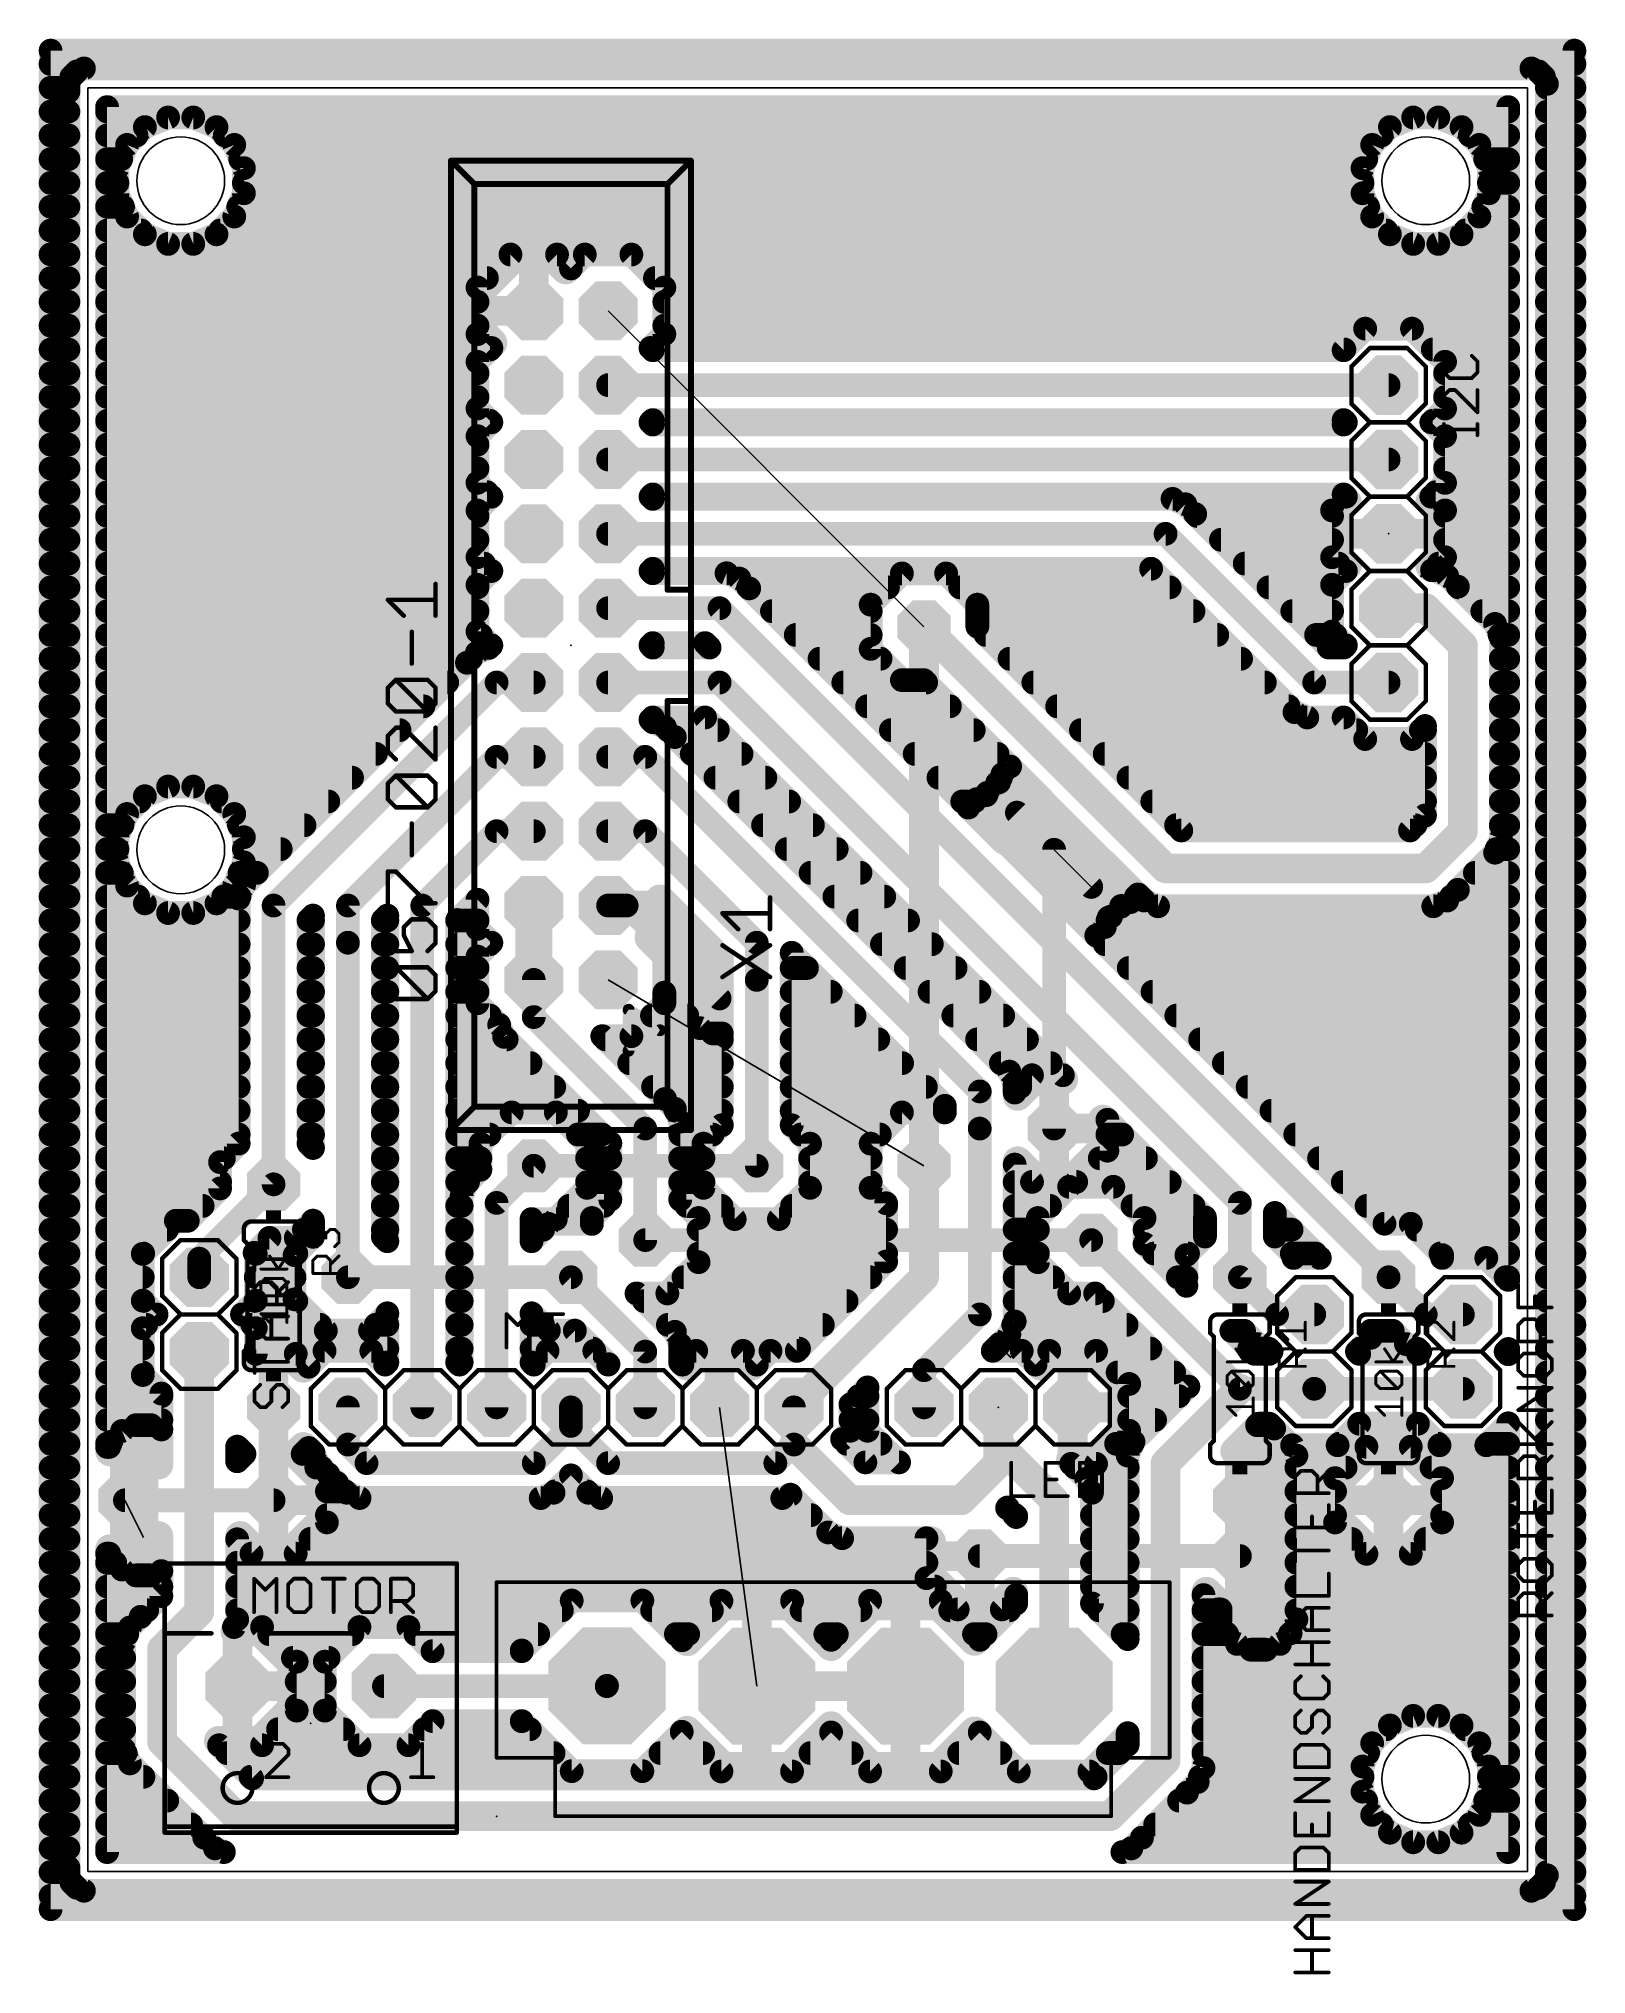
# Model space of a CAD drawing. Extents: x -2.9 to 49.9, y -3.5 to 62.6.
import ezdxf

# ---------------------------------------------------------------- set-up
doc = ezdxf.new("R2010")
doc.units = 0
for name, color, linetype in [('1', 22, 'CONTINUOUS'), ('16', 175, 'CONTINUOUS'), ('17', 82, 'CONTINUOUS'), ('18', 82, 'CONTINUOUS'), ('19', 53, 'CONTINUOUS'), ('20', 251, 'CONTINUOUS'), ('21', 253, 'CONTINUOUS'), ('23', 7, 'CONTINUOUS'), ('25', 253, 'CONTINUOUS'), ('27', 253, 'CONTINUOUS')]:
    doc.layers.add(name, color=color, linetype=linetype)

# ---------------------------------------------------------------- blocks, each defined once
blk = doc.blocks.new('OCTAGONP')
at = {"const_width": 0.5}
blk.add_lwpolyline([(-0.25, -0.1036), (-0.25, 0.1036), (-0.1036, 0.25), (0.1036, 0.25), (0.25, 0.1036), (0.25, -0.1036), (0.1036, -0.25), (-0.1036, -0.25), (-0.25, -0.1036), (-0.25, 0.1036)], dxfattribs=at)
blk = doc.blocks.new('RECT')
blk.add_solid([(-0.5, -0.5), (0.5, -0.5), (-0.5, 0.5), (0.5, 0.5)])
blk = doc.blocks.new('OCTAGONV')
at = {"const_width": 0.5}
blk.add_lwpolyline([(-0.25, -0.1036), (-0.25, 0.1036), (-0.1036, 0.25), (0.1036, 0.25), (0.25, 0.1036), (0.25, -0.1036), (0.1036, -0.25), (-0.1036, -0.25), (-0.25, -0.1036), (-0.25, 0.1036)], dxfattribs=at)

msp = doc.modelspace()

# ---------------------------------------------------------------- linework, layer by layer
at = {"layer": '1'}
for points, const_width in [([(27.305, 42.545), (27.305, 24.13)], 1.016), ([(31.75, 25.4), (31.75, 34.925)], 0.8128), ([(13.97, 24.13), (21.59, 24.13)], 0.8128), ([(17.78, 21.59), (33.02, 21.59)], 0.8128), ([(15.24, 20.32), (7.62, 20.32)], 0.8128), ([(0, 12.7), (5.08, 12.7)], 0.8128), ([(38.1, 10.795), (29.21, 10.795)], 0.8128)]:
    msp.add_lwpolyline(points, dxfattribs=dict(at, const_width=const_width))
for points, const_width in [([(27.559, 42.545, 1), (27.051, 42.545)], 0.508), ([(31.9532, 34.925, 1), (31.5468, 34.925)], 0.4064), ([(31.5468, 25.4, 1), (31.9532, 25.4)], 0.4064), ([(13.97, 24.3332, 1), (13.97, 23.9268)], 0.4064), ([(21.59, 23.9268, 1), (21.59, 24.3332)], 0.4064), ([(27.051, 24.13, 1), (27.559, 24.13)], 0.508), ([(17.78, 21.7932, 1), (17.78, 21.3868)], 0.4064), ([(33.02, 21.3868, 1), (33.02, 21.7932)], 0.4064), ([(7.62, 20.5232, 1), (7.62, 20.1168)], 0.4064), ([(15.24, 20.1168, 1), (15.24, 20.5232)], 0.4064), ([(0, 12.9032, 1), (0, 12.4968)], 0.4064), ([(5.08, 12.4968, 1), (5.08, 12.9032)], 0.4064), ([(29.21, 10.9982, 1), (29.21, 10.5918)], 0.4064), ([(38.1, 10.5918, 1), (38.1, 10.9982)], 0.4064)]:
    msp.add_lwpolyline(points, format="xyb", dxfattribs=dict(at, const_width=const_width))
at = {"layer": '16'}
for points, const_width in [([(-2.54, -1.27), (-2.54, 62.23)], 0.8128), ([(-2.54, 62.23), (49.53, 62.23)], 0.8128), ([(-2.54, 61.7728), (49.53, 61.7728)], 0.8128), ([(49.53, 62.23), (49.53, -1.27)], 0.8128), ([(-1.8299, 61.3341), (-1.9304, 61.0914)], 0.8128), ([(-1.6441, 61.5199), (-1.8299, 61.3341)], 0.8128), ([(-1.4014, 61.6204), (-1.6441, 61.5199)], 0.8128), ([(48.0614, 61.6204), (-1.4014, 61.6204)], 0.8128), ([(48.3041, 61.5199), (48.0614, 61.6204)], 0.8128), ([(48.4899, 61.3341), (48.3041, 61.5199)], 0.8128), ([(48.5904, 61.0914), (48.4899, 61.3341)], 0.8128), ([(-2.54, 60.96), (-1.9304, 60.96)], 0.8128), ([(-1.9304, 61.0914), (-1.9304, 60.8286)], 0.8128), ([(-1.9304, 60.8286), (-1.9304, 0.1514)], 0.8128), ([(48.5904, -0.1114), (48.5904, 61.0914)], 0.8128), ([(48.5904, 60.96), (49.53, 60.96)], 0.8128), ([(-2.54, 60.1472), (-1.9304, 60.1472)], 0.8128), ([(-0.508, 14.37), (-0.508, 60.198)], 1.016), ([(-0.508, 60.198), (47.168, 60.198)], 1.016), ([(-0.6096, 14.5224), (-0.6096, 60.2996)], 0.8128), ([(-0.6096, 60.2996), (47.2696, 60.2996)], 0.8128), ([(-0.6096, 60.1472), (47.2696, 60.1472)], 0.8128), ([(-0.508, 59.944), (1.2064, 59.944)], 1.016), ([(0.6237, 59.7026), (-0.0126, 59.0663)], 1.016), ([(1.4551, 60.047), (0.6237, 59.7026)], 1.016), ([(1.4753, 59.9454), (0.6812, 59.6165)], 0.8128), ([(2.3549, 60.047), (1.4551, 60.047)], 1.016), ([(2.3347, 59.9454), (1.4753, 59.9454)], 0.8128), ([(3.1863, 59.7026), (2.3549, 60.047)], 1.016), ([(3.1288, 59.6165), (2.3347, 59.9454)], 0.8128), ([(2.6036, 59.944), (43.7514, 59.944)], 1.016), ([(3.8226, 59.0663), (3.1863, 59.7026)], 1.016), ([(43.1687, 59.7026), (42.5324, 59.0663)], 1.016), ([(44.0001, 60.047), (43.1687, 59.7026)], 1.016), ([(44.0203, 59.9454), (43.2262, 59.6165)], 0.8128), ([(44.8999, 60.047), (44.0001, 60.047)], 1.016), ([(44.8797, 59.9454), (44.0203, 59.9454)], 0.8128), ([(45.7313, 59.7026), (44.8999, 60.047)], 1.016), ([(45.6738, 59.6165), (44.8797, 59.9454)], 0.8128), ([(45.1486, 59.944), (47.168, 59.944)], 1.016), ([(46.3676, 59.0663), (45.7313, 59.7026)], 1.016), ([(47.168, 60.198), (47.168, 20.4757)], 1.016), ([(47.2696, 60.2996), (47.2696, 20.2304)], 0.8128), ([(48.5904, 60.1472), (49.53, 60.1472)], 0.8128), ([(-2.54, 59.3344), (-1.9304, 59.3344)], 0.8128), ([(-0.6096, 59.3344), (0.3991, 59.3344)], 0.8128), ([(-0.0126, 59.0663), (-0.357, 58.2349)], 1.016), ([(0.6812, 59.6165), (0.0735, 59.0088)], 0.8128), ([(3.7365, 59.0088), (3.1288, 59.6165)], 0.8128), ([(3.4109, 59.3344), (42.9441, 59.3344)], 0.8128), ([(4.167, 58.2349), (3.8226, 59.0663)], 1.016), ([(42.5324, 59.0663), (42.188, 58.2349)], 1.016), ([(43.2262, 59.6165), (42.6185, 59.0088)], 0.8128), ([(46.2815, 59.0088), (45.6738, 59.6165)], 0.8128), ([(45.9559, 59.3344), (47.2696, 59.3344)], 0.8128), ([(46.712, 58.2349), (46.3676, 59.0663)], 1.016), ([(48.5904, 59.3344), (49.53, 59.3344)], 0.8128), ([(-2.54, 58.5216), (-1.9304, 58.5216)], 0.8128), ([(-0.508, 58.928), (-0.0699, 58.928)], 1.016), ([(-0.6096, 58.5216), (-0.1283, 58.5216)], 0.8128), ([(0.0735, 59.0088), (-0.2554, 58.2147)], 0.8128), ([(4.0654, 58.2147), (3.7365, 59.0088)], 0.8128), ([(3.8799, 58.928), (42.4751, 58.928)], 1.016), ([(3.9383, 58.5216), (42.4167, 58.5216)], 0.8128), ([(42.6185, 59.0088), (42.2896, 58.2147)], 0.8128), ([(46.6104, 58.2147), (46.2815, 59.0088)], 0.8128), ([(46.4249, 58.928), (47.168, 58.928)], 1.016), ([(46.4833, 58.5216), (47.2696, 58.5216)], 0.8128), ([(48.5904, 58.5216), (49.53, 58.5216)], 0.8128), ([(-0.508, 57.912), (-0.357, 57.912)], 1.016), ([(-0.357, 58.2349), (-0.357, 57.3351)], 1.016), ([(-0.2554, 58.2147), (-0.2554, 57.3553)], 0.8128), ([(4.167, 57.3351), (4.167, 58.2349)], 1.016), ([(4.0654, 57.3553), (4.0654, 58.2147)], 0.8128), ([(4.167, 57.912), (42.188, 57.912)], 1.016), ([(42.188, 58.2349), (42.188, 57.3351)], 1.016), ([(42.2896, 58.2147), (42.2896, 57.3553)], 0.8128), ([(46.712, 57.3351), (46.712, 58.2349)], 1.016), ([(46.6104, 57.3553), (46.6104, 58.2147)], 0.8128), ([(46.712, 57.912), (47.168, 57.912)], 1.016), ([(-2.54, 57.7088), (-1.9304, 57.7088)], 0.8128), ([(-0.6096, 57.7088), (-0.2554, 57.7088)], 0.8128), ([(-0.357, 57.3351), (-0.0126, 56.5037)], 1.016), ([(-0.2554, 57.3553), (0.0735, 56.5612)], 0.8128), ([(3.8226, 56.5037), (4.167, 57.3351)], 1.016), ([(3.7365, 56.5612), (4.0654, 57.3553)], 0.8128), ([(4.0654, 57.7088), (42.2896, 57.7088)], 0.8128), ([(42.188, 57.3351), (42.5324, 56.5037)], 1.016), ([(42.2896, 57.3553), (42.6185, 56.5612)], 0.8128), ([(46.3676, 56.5037), (46.712, 57.3351)], 1.016), ([(46.2815, 56.5612), (46.6104, 57.3553)], 0.8128), ([(46.6104, 57.7088), (47.2696, 57.7088)], 0.8128), ([(48.5904, 57.7088), (49.53, 57.7088)], 0.8128), ([(-2.54, 56.896), (-1.9304, 56.896)], 0.8128), ([(-0.508, 56.896), (-0.1751, 56.896)], 1.016), ([(-0.6096, 56.896), (-0.0652, 56.896)], 0.8128), ([(-0.0126, 56.5037), (0.6237, 55.8674)], 1.016), ([(0.0735, 56.5612), (0.6812, 55.9535)], 0.8128), ([(3.1863, 55.8674), (3.8226, 56.5037)], 1.016), ([(3.1288, 55.9535), (3.7365, 56.5612)], 0.8128), ([(3.8752, 56.896), (42.4798, 56.896)], 0.8128), ([(3.9851, 56.896), (42.3699, 56.896)], 1.016), ([(42.5324, 56.5037), (43.1687, 55.8674)], 1.016), ([(42.6185, 56.5612), (43.2262, 55.9535)], 0.8128), ([(45.7313, 55.8674), (46.3676, 56.5037)], 1.016), ([(45.6738, 55.9535), (46.2815, 56.5612)], 0.8128), ([(46.4202, 56.896), (47.2696, 56.896)], 0.8128), ([(46.5301, 56.896), (47.168, 56.896)], 1.016), ([(48.5904, 56.896), (49.53, 56.896)], 0.8128), ([(-2.54, 56.0832), (-1.9304, 56.0832)], 0.8128), ([(-0.6096, 56.0832), (0.5515, 56.0832)], 0.8128), ([(-0.508, 55.88), (0.611, 55.88)], 1.016), ([(0.6237, 55.8674), (1.4551, 55.523)], 1.016), ([(0.6812, 55.9535), (1.4753, 55.6246)], 0.8128), ([(2.3549, 55.523), (3.1863, 55.8674)], 1.016), ([(2.3347, 55.6246), (3.1288, 55.9535)], 0.8128), ([(3.1989, 55.88), (43.156, 55.88)], 1.016), ([(3.2585, 56.0832), (43.0965, 56.0832)], 0.8128), ([(43.1687, 55.8674), (44.0001, 55.523)], 1.016), ([(43.2262, 55.9535), (44.0203, 55.6246)], 0.8128), ([(44.8999, 55.523), (45.7313, 55.8674)], 1.016), ([(44.8797, 55.6246), (45.6738, 55.9535)], 0.8128), ([(45.744, 55.88), (47.168, 55.88)], 1.016), ([(45.8035, 56.0832), (47.2696, 56.0832)], 0.8128), ([(48.5904, 56.0832), (49.53, 56.0832)], 0.8128), ([(-2.54, 55.2704), (-1.9304, 55.2704)], 0.8128), ([(-0.6096, 55.2704), (47.2696, 55.2704)], 0.8128), ([(1.4551, 55.523), (2.3549, 55.523)], 1.016), ([(1.4753, 55.6246), (2.3347, 55.6246)], 0.8128), ([(13.1737, 55.2624), (12.0476, 54.1363)], 0.8128), ([(13.2368, 55.11), (12.2, 54.0732)], 1.016), ([(13.97, 55.11), (13.2368, 55.11)], 1.016), ([(14.7663, 55.2624), (13.1737, 55.2624)], 0.8128), ([(14.7032, 55.11), (13.97, 55.11)], 1.016), ([(13.97, 55.11), (13.97, 53.34)], 1.016), ([(13.97, 53.34), (13.97, 55.11)], 1.016), ([(15.0604, 54.7528), (14.7032, 55.11)], 1.016), ([(15.24, 54.7887), (14.7663, 55.2624)], 0.8128), ([(15.6716, 55.364), (15.0604, 54.7528)], 1.016), ([(15.7137, 55.2624), (15.24, 54.7887)], 0.8128), ([(17.3484, 55.364), (15.6716, 55.364)], 1.016), ([(17.3063, 55.2624), (15.7137, 55.2624)], 0.8128), ([(18.534, 54.1784), (17.3484, 55.364)], 1.016), ([(18.4324, 54.1363), (17.3063, 55.2624)], 0.8128), ([(44.0001, 55.523), (44.8999, 55.523)], 1.016), ([(44.0203, 55.6246), (44.8797, 55.6246)], 0.8128), ([(48.5904, 55.2704), (49.53, 55.2704)], 0.8128), ([(-0.508, 54.864), (12.9908, 54.864)], 1.016), ([(13.97, 54.864), (13.97, 54.864)], 1.016), ([(14.9492, 54.864), (15.1716, 54.864)], 1.016), ([(17.8484, 54.864), (47.168, 54.864)], 1.016), ([(-2.54, 54.4576), (-1.9304, 54.4576)], 0.8128), ([(-0.6096, 54.4576), (12.3689, 54.4576)], 0.8128), ([(-0.508, 53.848), (12.2, 53.848)], 1.016), ([(12.0476, 54.1363), (12.0476, 52.5437)], 0.8128), ([(12.2, 54.0732), (12.2, 53.34)], 1.016), ([(13.97, 53.848), (13.97, 53.848)], 1.016), ([(18.1111, 54.4576), (47.2696, 54.4576)], 0.8128), ([(18.534, 52.5016), (18.534, 54.1784)], 1.016), ([(18.4324, 52.5437), (18.4324, 54.1363)], 0.8128), ([(18.534, 53.848), (47.168, 53.848)], 1.016), ([(48.5904, 54.4576), (49.53, 54.4576)], 0.8128), ([(-2.54, 53.6448), (-1.9304, 53.6448)], 0.8128), ([(-0.6096, 53.6448), (12.0476, 53.6448)], 0.8128), ([(12.2, 53.34), (13.97, 53.34)], 1.016), ([(13.97, 53.34), (12.2, 53.34)], 1.016), ([(12.2, 53.34), (12.2, 52.6068)], 1.016), ([(13.97, 53.34), (13.97, 53.34)], 1.016), ([(13.97, 53.34), (13.97, 53.34)], 1.016), ([(18.4324, 53.6448), (47.2696, 53.6448)], 0.8128), ([(48.5904, 53.6448), (49.53, 53.6448)], 0.8128), ([(-2.54, 52.832), (-1.9304, 52.832)], 0.8128), ([(-0.508, 52.832), (12.2, 52.832)], 1.016), ([(-0.6096, 52.832), (12.0476, 52.832)], 0.8128), ([(12.0476, 52.5437), (12.5213, 52.07)], 0.8128), ([(12.2, 52.6068), (12.5572, 52.2496)], 1.016), ([(17.9587, 52.07), (18.4324, 52.5437)], 0.8128), ([(18.1278, 52.0954), (18.534, 52.5016)], 1.016), ([(18.534, 52.832), (47.168, 52.832)], 1.016), ([(18.4324, 52.832), (47.2696, 52.832)], 0.8128), ([(42.3383, 52.832), (41.6017, 52.0954)], 1.016), ([(42.3804, 52.7304), (41.6438, 51.9938)], 0.8128), ([(44.0217, 52.832), (42.3383, 52.832)], 1.016), ([(43.9796, 52.7304), (42.3804, 52.7304)], 0.8128), ([(45.212, 51.6417), (44.0217, 52.832)], 1.016), ([(45.1104, 51.5996), (43.9796, 52.7304)], 0.8128), ([(48.5904, 52.832), (49.53, 52.832)], 0.8128), ([(-2.54, 52.0192), (-1.9304, 52.0192)], 0.8128), ([(-0.6096, 52.0192), (12.4705, 52.0192)], 0.8128), ([(-0.508, 51.816), (12.1236, 51.816)], 1.016), ([(12.5572, 52.2496), (11.946, 51.6384)], 1.016), ([(12.5213, 52.07), (12.0476, 51.5963)], 0.8128), ([(18.0349, 51.9938), (17.9587, 52.07)], 0.8128), ([(18.0095, 52.0192), (41.6692, 52.0192)], 0.8128), ([(41.6017, 52.0954), (18.1278, 52.0954)], 1.016), ([(41.6438, 51.9938), (18.0349, 51.9938)], 0.8128), ([(44.6908, 52.0192), (47.2696, 52.0192)], 0.8128), ([(45.0377, 51.816), (47.168, 51.816)], 1.016), ([(48.5904, 52.0192), (49.53, 52.0192)], 0.8128), ([(-2.54, 51.2064), (-1.9304, 51.2064)], 0.8128), ([(-0.6096, 51.2064), (12.0476, 51.2064)], 0.8128), ([(11.946, 51.6384), (11.946, 49.9616)], 1.016), ([(12.0476, 51.5963), (12.0476, 50.0037)], 0.8128), ([(45.212, 49.9583), (45.212, 51.6417)], 1.016), ([(45.1104, 50.0004), (45.1104, 51.5996)], 0.8128), ([(45.1104, 51.2064), (47.2696, 51.2064)], 0.8128), ([(48.5904, 51.2064), (49.53, 51.2064)], 0.8128), ([(-0.508, 50.8), (11.946, 50.8)], 1.016), ([(43.18, 50.8), (16.51, 50.8)], 0.8128), ([(45.212, 50.8), (47.168, 50.8)], 1.016), ([(-2.54, 50.3936), (-1.9304, 50.3936)], 0.8128), ([(-0.6096, 50.3936), (12.0476, 50.3936)], 0.8128), ([(-0.508, 49.784), (12.1236, 49.784)], 1.016), ([(11.946, 49.9616), (12.3776, 49.53)], 1.016), ([(12.0476, 50.0037), (12.5213, 49.53)], 0.8128), ([(44.64, 49.53), (45.1104, 50.0004)], 0.8128), ([(44.7837, 49.53), (45.212, 49.9583)], 1.016), ([(45.0377, 49.784), (47.168, 49.784)], 1.016), ([(45.1104, 50.3936), (47.2696, 50.3936)], 0.8128), ([(48.5904, 50.3936), (49.53, 50.3936)], 0.8128), ([(-2.54, 49.5808), (-1.9304, 49.5808)], 0.8128), ([(-0.6096, 49.5808), (12.4705, 49.5808)], 0.8128), ([(12.3776, 49.53), (11.946, 49.0984)], 1.016), ([(11.946, 49.0984), (11.946, 47.4216)], 1.016), ([(12.5213, 49.53), (12.0476, 49.0563)], 0.8128), ([(17.9587, 49.53), (18.0349, 49.6062)], 0.8128), ([(18.0349, 49.4538), (17.9587, 49.53)], 0.8128), ([(18.0095, 49.5808), (41.6692, 49.5808)], 0.8128), ([(18.0349, 49.6062), (41.6438, 49.6062)], 0.8128), ([(41.6438, 49.4538), (18.0349, 49.4538)], 0.8128), ([(41.6438, 49.6062), (41.72, 49.53)], 0.8128), ([(41.72, 49.53), (41.6438, 49.4538)], 0.8128), ([(45.1104, 49.0596), (44.64, 49.53)], 0.8128), ([(45.212, 49.1017), (44.7837, 49.53)], 1.016), ([(44.6908, 49.5808), (47.2696, 49.5808)], 0.8128), ([(45.212, 47.4183), (45.212, 49.1017)], 1.016), ([(48.5904, 49.5808), (49.53, 49.5808)], 0.8128), ([(-2.54, 48.768), (-1.9304, 48.768)], 0.8128), ([(-0.508, 48.768), (11.946, 48.768)], 1.016), ([(-0.6096, 48.768), (12.0476, 48.768)], 0.8128), ([(12.0476, 49.0563), (12.0476, 47.4637)], 0.8128), ([(45.1104, 47.4604), (45.1104, 49.0596)], 0.8128), ([(45.212, 48.768), (47.168, 48.768)], 1.016), ([(45.1104, 48.768), (47.2696, 48.768)], 0.8128), ([(48.5904, 48.768), (49.53, 48.768)], 0.8128), ([(-2.54, 47.9552), (-1.9304, 47.9552)], 0.8128), ([(-0.6096, 47.9552), (12.0476, 47.9552)], 0.8128), ([(43.18, 48.26), (16.51, 48.26)], 0.8128), ([(45.1104, 47.9552), (47.2696, 47.9552)], 0.8128), ([(48.5904, 47.9552), (49.53, 47.9552)], 0.8128), ([(-0.508, 47.752), (11.946, 47.752)], 1.016), ([(11.946, 47.4216), (12.3776, 46.99)], 1.016), ([(12.0476, 47.4637), (12.5213, 46.99)], 0.8128), ([(44.6041, 46.8104), (45.212, 47.4183)], 1.016), ([(44.64, 46.99), (45.1104, 47.4604)], 0.8128), ([(45.212, 47.752), (47.168, 47.752)], 1.016), ([(-2.54, 47.1424), (-1.9304, 47.1424)], 0.8128), ([(-0.6096, 47.1424), (12.3689, 47.1424)], 0.8128), ([(-0.508, 46.736), (12.1236, 46.736)], 1.016), ([(12.3776, 46.99), (11.946, 46.5584)], 1.016), ([(11.946, 46.5584), (11.946, 44.8816)], 1.016), ([(12.5213, 46.99), (12.0476, 46.5163)], 0.8128), ([(17.9587, 46.99), (18.0349, 47.0662)], 0.8128), ([(18.0349, 46.9138), (17.9587, 46.99)], 0.8128), ([(18.0349, 47.0662), (41.6438, 47.0662)], 0.8128), ([(35.7975, 46.9138), (18.0349, 46.9138)], 0.8128), ([(36.2362, 46.7321), (35.7975, 46.9138)], 0.8128), ([(36.2938, 46.8182), (35.9403, 46.9646)], 1.016), ([(35.9403, 46.9646), (41.6017, 46.9646)], 1.016), ([(36.6582, 46.4538), (36.2938, 46.8182)], 1.016), ([(36.5721, 46.3962), (36.2362, 46.7321)], 0.8128), ([(36.376, 46.736), (41.6815, 46.736)], 1.016), ([(41.1766, 41.9354), (36.6582, 46.4538)], 1.016), ([(41.72, 46.99), (41.2496, 46.5196)], 0.8128), ([(41.7559, 46.8104), (41.402, 46.4565)], 1.016), ([(41.402, 46.4565), (41.402, 45.72)], 1.016), ([(41.6017, 46.9646), (41.7559, 46.8104)], 1.016), ([(41.6438, 47.0662), (41.72, 46.99)], 0.8128), ([(44.958, 46.4565), (44.6041, 46.8104)], 1.016), ([(44.6785, 46.736), (47.168, 46.736)], 1.016), ([(45.1104, 46.5196), (44.64, 46.99)], 0.8128), ([(44.7924, 47.1424), (47.2696, 47.1424)], 0.8128), ([(44.958, 45.72), (44.958, 46.4565)], 1.016), ([(48.5904, 47.1424), (49.53, 47.1424)], 0.8128), ([(-2.54, 46.3296), (-1.9304, 46.3296)], 0.8128), ([(-0.6096, 46.3296), (12.0476, 46.3296)], 0.8128), ([(12.0476, 46.5163), (12.0476, 44.9237)], 0.8128), ([(41.1345, 41.8338), (36.5721, 46.3962)], 0.8128), ([(36.6387, 46.3296), (41.2496, 46.3296)], 0.8128), ([(41.2496, 46.5196), (41.2496, 44.9204)], 0.8128), ([(45.1104, 44.9204), (45.1104, 46.5196)], 0.8128), ([(45.1104, 46.3296), (47.2696, 46.3296)], 0.8128), ([(48.5904, 46.3296), (49.53, 46.3296)], 0.8128), ([(-2.54, 45.5168), (-1.9304, 45.5168)], 0.8128), ([(-0.508, 45.72), (11.946, 45.72)], 1.016), ([(-0.6096, 45.5168), (12.0476, 45.5168)], 0.8128), ([(35.56, 45.72), (16.51, 45.72)], 0.8128), ([(40.64, 40.64), (35.56, 45.72)], 0.8128), ([(37.392, 45.72), (43.18, 45.72)], 1.016), ([(37.4515, 45.5168), (41.2496, 45.5168)], 0.8128), ([(41.402, 45.72), (43.18, 45.72)], 1.016), ([(43.18, 45.72), (41.402, 45.72)], 1.016), ([(41.402, 45.72), (41.402, 44.9835)], 1.016), ([(44.958, 45.72), (43.18, 45.72)], 1.016), ([(43.18, 45.72), (43.18, 45.72)], 1.016), ([(43.18, 45.72), (44.958, 45.72)], 1.016), ([(43.18, 45.72), (43.18, 45.72)], 1.016), ([(43.18, 45.72), (47.168, 45.72)], 1.016), ([(44.958, 44.9835), (44.958, 45.72)], 1.016), ([(45.1104, 45.5168), (47.2696, 45.5168)], 0.8128), ([(48.5904, 45.5168), (49.53, 45.5168)], 0.8128), ([(-2.54, 44.704), (-1.9304, 44.704)], 0.8128), ([(-0.508, 44.704), (12.1236, 44.704)], 1.016), ([(-0.6096, 44.704), (12.2673, 44.704)], 0.8128), ([(11.946, 44.8816), (12.3776, 44.45)], 1.016), ([(12.0476, 44.9237), (12.5213, 44.45)], 0.8128), ([(38.2643, 44.704), (41.466, 44.704)], 0.8128), ([(38.408, 44.704), (41.6815, 44.704)], 1.016), ([(41.7559, 44.6296), (41.148, 44.0217)], 1.016), ([(41.2496, 44.9204), (41.72, 44.45)], 0.8128), ([(41.402, 44.9835), (41.7559, 44.6296)], 1.016), ([(44.6041, 44.6296), (44.958, 44.9835)], 1.016), ([(44.6567, 44.577), (44.6041, 44.6296)], 1.016), ([(44.7279, 44.577), (44.6567, 44.577)], 1.016), ([(44.6785, 44.704), (47.168, 44.704)], 1.016), ([(45.2413, 44.3643), (44.7279, 44.577)], 1.016), ([(44.6654, 44.4754), (45.1104, 44.9204)], 0.8128), ([(44.894, 44.704), (47.2696, 44.704)], 0.8128), ([(48.5904, 44.704), (49.53, 44.704)], 0.8128), ([(12.3776, 44.45), (11.946, 44.0184)], 1.016), ([(11.946, 44.0184), (11.946, 42.3416)], 1.016), ([(12.5213, 44.45), (12.0476, 43.9763)], 0.8128), ([(12.0476, 43.9763), (12.0476, 42.3837)], 0.8128), ([(17.9587, 44.45), (18.0349, 44.5262)], 0.8128), ([(18.0349, 44.3738), (17.9587, 44.45)], 0.8128), ([(18.0349, 44.5262), (35.0655, 44.5262)], 0.8128), ([(20.5575, 44.3738), (18.0349, 44.3738)], 0.8128), ([(20.9962, 44.1921), (20.5575, 44.3738)], 0.8128), ([(21.0538, 44.2782), (20.7003, 44.4246)], 1.016), ([(20.7003, 44.4246), (26.4637, 44.4246)], 1.016), ([(21.4182, 43.9138), (21.0538, 44.2782)], 1.016), ([(21.3321, 43.8562), (20.9962, 44.1921)], 0.8128), ([(30.08, 35.252), (21.4182, 43.9138)], 1.016), ([(26.4637, 44.4246), (25.381, 43.3419)], 1.016), ([(26.5501, 44.3674), (25.4826, 43.2999)], 0.8128), ([(28.0599, 44.3674), (26.5501, 44.3674)], 0.8128), ([(29.1274, 43.2999), (28.0599, 44.3674)], 0.8128), ([(35.0655, 44.5262), (39.9638, 39.6279)], 0.8128), ([(41.148, 44.0217), (41.148, 42.3383)], 1.016), ([(41.72, 44.45), (41.2496, 43.9796)], 0.8128), ([(41.2496, 43.9796), (41.2496, 42.3804)], 0.8128), ([(44.7077, 44.4754), (44.6654, 44.4754)], 0.8128), ([(45.1838, 44.2782), (44.7077, 44.4754)], 0.8128), ([(45.6343, 43.9713), (45.2413, 44.3643)], 1.016), ([(45.5482, 43.9138), (45.1838, 44.2782)], 0.8128), ([(46.9043, 42.7013), (45.6343, 43.9713)], 1.016), ([(46.8182, 42.6438), (45.5482, 43.9138)], 0.8128), ([(-2.54, 43.8912), (-1.9304, 43.8912)], 0.8128), ([(-0.6096, 43.8912), (12.0476, 43.8912)], 0.8128), ([(-0.508, 43.688), (11.946, 43.688)], 1.016), ([(21.2971, 43.8912), (26.0739, 43.8912)], 0.8128), ([(28.8207, 36.3676), (21.3321, 43.8562)], 0.8128), ([(21.644, 43.688), (25.7271, 43.688)], 1.016), ([(25.381, 43.3419), (25.381, 41.7481)], 1.016), ([(25.4826, 43.2999), (25.4826, 41.7901)], 0.8128), ([(28.5361, 43.8912), (35.7005, 43.8912)], 0.8128), ([(29.1274, 42.5546), (29.1274, 43.2999)], 0.8128), ([(39.0771, 43.8912), (41.2496, 43.8912)], 0.8128), ([(39.424, 43.688), (41.148, 43.688)], 1.016), ([(44.45, 43.18), (43.18, 43.18)], 1.016), ([(45.72, 41.91), (44.45, 43.18)], 1.016), ([(45.5708, 43.8912), (47.2696, 43.8912)], 0.8128), ([(45.9177, 43.688), (47.168, 43.688)], 1.016), ([(48.5904, 43.8912), (49.53, 43.8912)], 0.8128), ([(-2.54, 43.0784), (-1.9304, 43.0784)], 0.8128), ([(-0.6096, 43.0784), (12.0476, 43.0784)], 0.8128), ([(-0.508, 42.672), (11.946, 42.672)], 1.016), ([(20.32, 43.18), (16.51, 43.18)], 0.8128), ([(43.18, 20.32), (20.32, 43.18)], 0.8128), ([(22.1099, 43.0784), (25.4826, 43.0784)], 0.8128), ([(22.66, 42.672), (25.381, 42.672)], 1.016), ([(35.56, 34.29), (27.305, 42.545)], 1.016), ([(29.1274, 43.0784), (36.5133, 43.0784)], 0.8128), ([(39.8899, 43.0784), (41.2496, 43.0784)], 0.8128), ([(40.44, 42.672), (41.148, 42.672)], 1.016), ([(46.3836, 43.0784), (47.2696, 43.0784)], 0.8128), ([(47.117, 42.1879), (46.9043, 42.7013)], 1.016), ([(46.9165, 42.672), (47.168, 42.672)], 1.016), ([(47.0154, 42.1677), (46.8182, 42.6438)], 0.8128), ([(48.5904, 43.0784), (49.53, 43.0784)], 0.8128), ([(-2.54, 42.2656), (-1.9304, 42.2656)], 0.8128), ([(-0.6096, 42.2656), (12.1657, 42.2656)], 0.8128), ([(11.946, 42.3416), (12.3776, 41.91)], 1.016), ([(12.3752, 41.9076), (11.9662, 41.7382)], 1.016), ([(12.0476, 42.3837), (12.5213, 41.91)], 0.8128), ([(12.3776, 41.91), (12.3752, 41.9076)], 1.016), ([(17.9587, 41.91), (18.0349, 41.9862)], 0.8128), ([(18.0349, 41.9862), (19.8255, 41.9862)], 0.8128), ([(19.8255, 41.9862), (19.9779, 41.8338)], 0.8128), ([(22.9227, 42.2656), (25.4826, 42.2656)], 0.8128), ([(36.0966, 35.5854), (29.1274, 42.5546)], 0.8128), ([(29.4164, 42.2656), (37.3261, 42.2656)], 0.8128), ([(40.7027, 42.2656), (41.3644, 42.2656)], 0.8128), ([(41.148, 42.3383), (41.5509, 41.9354)], 1.016), ([(41.5509, 41.9354), (41.1766, 41.9354)], 1.016), ([(41.2496, 42.3804), (41.72, 41.91)], 0.8128), ([(45.72, 35.56), (45.72, 41.91)], 1.016), ([(46.9748, 42.2656), (47.2696, 42.2656)], 0.8128), ([(47.117, 35.2821), (47.117, 42.1879)], 1.016), ([(47.0154, 35.3023), (47.0154, 42.1677)], 0.8128), ([(48.5904, 42.2656), (49.53, 42.2656)], 0.8128), ([(-2.54, 41.4528), (-1.9304, 41.4528)], 0.8128), ([(-0.508, 41.656), (11.884, 41.656)], 1.016), ([(-0.6096, 41.4528), (11.8245, 41.4528)], 0.8128), ([(11.6018, 41.3738), (3.9818, 33.7538)], 1.016), ([(11.6879, 41.3162), (4.0679, 33.6962)], 0.8128), ([(11.9662, 41.7382), (11.6018, 41.3738)], 1.016), ([(12.0238, 41.6521), (11.6879, 41.3162)], 0.8128), ([(12.4328, 41.8215), (12.0238, 41.6521)], 0.8128), ([(12.5213, 41.91), (12.4328, 41.8215)], 0.8128), ([(18.0349, 41.8338), (17.9587, 41.91)], 0.8128), ([(19.9779, 41.8338), (18.0349, 41.8338)], 0.8128), ([(23.676, 41.656), (25.4731, 41.656)], 1.016), ([(23.7355, 41.4528), (25.8199, 41.4528)], 0.8128), ([(25.381, 41.7481), (26.5081, 40.621)], 1.016), ([(25.4826, 41.7901), (26.5501, 40.7226)], 0.8128), ([(30.2292, 41.4528), (38.1389, 41.4528)], 0.8128), ([(41.6438, 41.8338), (41.1345, 41.8338)], 0.8128), ([(41.72, 41.91), (41.6438, 41.8338)], 0.8128), ([(47.117, 41.656), (47.168, 41.656)], 1.016), ([(47.0154, 41.4528), (47.2696, 41.4528)], 0.8128), ([(48.5904, 41.4528), (49.53, 41.4528)], 0.8128), ([(-2.54, 40.64), (-1.9304, 40.64)], 0.8128), ([(-0.508, 40.64), (10.868, 40.64)], 1.016), ([(-0.6096, 40.64), (11.0117, 40.64)], 0.8128), ([(5.08, 33.02), (12.7, 40.64)], 0.8128), ([(12.7, 40.64), (13.97, 40.64)], 0.8128), ([(20.32, 40.64), (16.51, 40.64)], 0.8128), ([(38.1, 22.86), (20.32, 40.64)], 0.8128), ([(24.5483, 40.64), (27.378, 40.64)], 0.8128), ([(24.692, 40.64), (26.4891, 40.64)], 1.016), ([(26.5081, 40.621), (27.2533, 40.621)], 1.016), ([(26.5501, 40.7226), (27.2954, 40.7226)], 0.8128), ([(27.2533, 40.621), (31.2794, 36.595)], 1.016), ([(27.2954, 40.7226), (30.2476, 37.7705)], 0.8128), ([(31.042, 40.64), (38.9517, 40.64)], 0.8128), ([(43.18, 40.64), (40.64, 40.64)], 0.8128), ([(47.117, 40.64), (47.168, 40.64)], 1.016), ([(47.0154, 40.64), (47.2696, 40.64)], 0.8128), ([(48.5904, 40.64), (49.53, 40.64)], 0.8128), ([(-2.54, 39.8272), (-1.9304, 39.8272)], 0.8128), ([(-0.6096, 39.8272), (10.1989, 39.8272)], 0.8128), ([(-0.508, 39.624), (9.852, 39.624)], 1.016), ([(17.9587, 39.37), (18.0349, 39.4462)], 0.8128), ([(18.0472, 39.2815), (17.9587, 39.37)], 0.8128), ([(18.0349, 39.4462), (19.8255, 39.4462)], 0.8128), ([(18.4562, 39.1121), (18.0472, 39.2815)], 0.8128), ([(18.5138, 39.1982), (18.1603, 39.3446)], 1.016), ([(18.1603, 39.3446), (19.7834, 39.3446)], 1.016), ([(18.8782, 38.8338), (18.5138, 39.1982)], 1.016), ([(19.7834, 39.3446), (32.058, 27.07)], 1.016), ([(19.8255, 39.4462), (32.0493, 27.2224)], 0.8128), ([(25.3611, 39.8272), (28.1908, 39.8272)], 0.8128), ([(25.708, 39.624), (28.2503, 39.624)], 1.016), ([(31.8548, 39.8272), (39.7645, 39.8272)], 0.8128), ([(39.9638, 39.6279), (40.4025, 39.4462)], 0.8128), ([(40.4025, 39.4462), (41.6438, 39.4462)], 0.8128), ([(41.6438, 39.4462), (42.3804, 38.7096)], 0.8128), ([(47.0154, 39.8272), (47.2696, 39.8272)], 0.8128), ([(47.117, 39.624), (47.168, 39.624)], 1.016), ([(48.5904, 39.8272), (49.53, 39.8272)], 0.8128), ([(-2.54, 39.0144), (-1.9304, 39.0144)], 0.8128), ([(-0.6096, 39.0144), (9.3861, 39.0144)], 0.8128), ([(-0.508, 38.608), (8.836, 38.608)], 1.016), ([(18.7921, 38.7762), (18.4562, 39.1121)], 0.8128), ([(18.5539, 39.0144), (20.2573, 39.0144)], 0.8128), ([(30.3082, 27.4038), (18.8782, 38.8338)], 1.016), ([(30.2221, 27.3462), (18.7921, 38.7762)], 0.8128), ([(19.104, 38.608), (20.52, 38.608)], 1.016), ([(26.1739, 39.0144), (29.0036, 39.0144)], 0.8128), ([(26.724, 38.608), (29.2663, 38.608)], 1.016), ([(32.6676, 39.0144), (42.0756, 39.0144)], 0.8128), ([(42.3804, 38.7096), (43.9796, 38.7096)], 0.8128), ([(43.9796, 38.7096), (44.4246, 39.1546)], 0.8128), ([(44.2844, 39.0144), (44.4246, 39.0144)], 0.8128), ([(44.4246, 39.1546), (44.4246, 36.0966)], 0.8128), ([(47.0154, 39.0144), (47.2696, 39.0144)], 0.8128), ([(47.117, 38.608), (47.168, 38.608)], 1.016), ([(48.5904, 39.0144), (49.53, 39.0144)], 0.8128), ([(-2.54, 38.2016), (-1.9304, 38.2016)], 0.8128), ([(-0.6096, 38.2016), (8.5733, 38.2016)], 0.8128), ([(7.62, 33.02), (12.7, 38.1)], 0.8128), ([(12.7, 38.1), (13.97, 38.1)], 0.8128), ([(17.78, 38.1), (16.51, 38.1)], 0.8128), ([(29.21, 26.67), (17.78, 38.1)], 0.8128), ([(19.3667, 38.2016), (21.0701, 38.2016)], 0.8128), ([(26.9867, 38.2016), (29.8164, 38.2016)], 0.8128), ([(33.4804, 38.2016), (44.4246, 38.2016)], 0.8128), ([(47.0154, 38.2016), (47.2696, 38.2016)], 0.8128), ([(48.5904, 38.2016), (49.53, 38.2016)], 0.8128), ([(-2.54, 37.3888), (-1.9304, 37.3888)], 0.8128), ([(-0.508, 37.592), (7.82, 37.592)], 1.016), ([(-0.6096, 37.3888), (7.7605, 37.3888)], 0.8128), ([(1.4551, 37.187), (0.6237, 36.8426)], 1.016), ([(2.3549, 37.187), (1.4551, 37.187)], 1.016), ([(3.1863, 36.8426), (2.3549, 37.187)], 1.016), ([(20.12, 37.592), (21.536, 37.592)], 1.016), ([(20.1795, 37.3888), (21.8829, 37.3888)], 0.8128), ([(27.74, 37.592), (30.2823, 37.592)], 1.016), ([(27.7995, 37.3888), (29.9363, 37.3888)], 0.8128), ([(29.9861, 37.509), (29.8729, 37.2357)], 0.8128), ([(30.2476, 37.7705), (29.9861, 37.509)], 0.8128), ([(34.2932, 37.3888), (44.4246, 37.3888)], 0.8128), ([(47.117, 37.592), (47.168, 37.592)], 1.016), ([(47.0154, 37.3888), (47.2696, 37.3888)], 0.8128), ([(48.5904, 37.3888), (49.53, 37.3888)], 0.8128), ([(-0.508, 36.576), (0.3571, 36.576)], 1.016), ([(0.6237, 36.8426), (-0.0126, 36.2063)], 1.016), ([(0.6812, 36.7565), (0.0735, 36.1488)], 0.8128), ([(1.4753, 37.0854), (0.6812, 36.7565)], 0.8128), ([(2.3347, 37.0854), (1.4753, 37.0854)], 0.8128), ([(3.1288, 36.7565), (2.3347, 37.0854)], 0.8128), ([(3.8226, 36.2063), (3.1863, 36.8426)], 1.016), ([(3.7365, 36.1488), (3.1288, 36.7565)], 0.8128), ([(3.4529, 36.576), (6.804, 36.576)], 1.016), ([(21.136, 36.576), (22.552, 36.576)], 1.016), ([(28.756, 36.576), (31.0393, 36.576)], 1.016), ([(29.1112, 36.6582), (28.8207, 36.3676)], 0.8128), ([(29.4353, 36.7924), (29.1112, 36.6582)], 0.8128), ([(29.4679, 36.8712), (29.4353, 36.7924)], 0.8128), ([(29.8038, 37.2071), (29.4679, 36.8712)], 0.8128), ([(29.8729, 37.2357), (29.8038, 37.2071)], 0.8128), ([(31.0583, 36.595), (30.08, 35.6167)], 1.016), ([(31.2794, 36.595), (31.0583, 36.595)], 1.016), ([(33.6243, 34.2352), (31.0843, 36.7752)], 1.016), ([(47.117, 36.576), (47.168, 36.576)], 1.016), ([(-2.54, 36.576), (-1.9304, 36.576)], 0.8128), ([(-0.6096, 36.576), (0.5007, 36.576)], 0.8128), ([(-0.0126, 36.2063), (-0.357, 35.3749)], 1.016), ([(0.0735, 36.1488), (-0.2554, 35.3547)], 0.8128), ([(3.3093, 36.576), (6.9477, 36.576)], 0.8128), ([(4.167, 35.3749), (3.8226, 36.2063)], 1.016), ([(4.0654, 35.3547), (3.7365, 36.1488)], 0.8128), ([(20.9923, 36.576), (22.6957, 36.576)], 0.8128), ([(28.6123, 36.576), (29.029, 36.576)], 0.8128), ([(33.02, 33.655), (30.48, 36.195)], 0.8128), ([(35.106, 36.576), (44.4246, 36.576)], 0.8128), ([(44.4246, 36.0966), (43.9134, 35.5854)], 0.8128), ([(47.0154, 36.576), (47.2696, 36.576)], 0.8128), ([(48.5904, 36.576), (49.53, 36.576)], 0.8128), ([(-2.54, 35.7632), (-1.9304, 35.7632)], 0.8128), ([(-0.6096, 35.7632), (-0.0862, 35.7632)], 0.8128), ([(-0.508, 35.56), (-0.2803, 35.56)], 1.016), ([(-0.357, 35.3749), (-0.357, 34.4751)], 1.016), ([(-0.2554, 35.3547), (-0.2554, 34.4953)], 0.8128), ([(3.8962, 35.7632), (6.1349, 35.7632)], 0.8128), ([(4.0903, 35.56), (5.788, 35.56)], 1.016), ([(4.167, 34.4751), (4.167, 35.3749)], 1.016), ([(4.0654, 34.4953), (4.0654, 35.3547)], 0.8128), ([(10.16, 33.02), (12.7, 35.56)], 0.8128), ([(12.7, 35.56), (13.97, 35.56)], 0.8128), ([(17.78, 35.56), (16.51, 35.56)], 0.8128), ([(21.59, 31.75), (17.78, 35.56)], 0.8128), ([(21.8051, 35.7632), (23.5085, 35.7632)], 0.8128), ([(22.152, 35.56), (23.568, 35.56)], 1.016), ([(29.772, 35.56), (30.08, 35.56)], 1.016), ([(32.385, 33.02), (29.845, 35.56)], 1.016), ([(30.08, 35.6167), (30.08, 35.252)], 1.016), ([(35.9188, 35.7632), (44.0912, 35.7632)], 0.8128), ([(43.9134, 35.5854), (36.0966, 35.5854)], 0.8128), ([(45.72, 35.56), (44.45, 34.29)], 1.016), ([(46.9043, 34.7687), (47.117, 35.2821)], 1.016), ([(47.0154, 35.7632), (47.2696, 35.7632)], 0.8128), ([(47.117, 35.56), (47.168, 35.56)], 1.016), ([(48.5904, 35.7632), (49.53, 35.7632)], 0.8128), ([(-2.54, 34.9504), (-1.9304, 34.9504)], 0.8128), ([(-0.6096, 34.9504), (-0.2554, 34.9504)], 0.8128), ([(-0.508, 34.544), (-0.357, 34.544)], 1.016), ([(4.0654, 34.9504), (5.3221, 34.9504)], 0.8128), ([(4.167, 34.544), (4.772, 34.544)], 1.016), ([(22.6179, 34.9504), (24.3213, 34.9504)], 0.8128), ([(23.168, 34.544), (24.584, 34.544)], 1.016), ([(45.5482, 33.5562), (46.8182, 34.8262)], 0.8128), ([(46.5113, 34.3757), (46.9043, 34.7687)], 1.016), ([(46.6797, 34.544), (47.168, 34.544)], 1.016), ([(46.8182, 34.8262), (47.0154, 35.3023)], 0.8128), ([(46.8696, 34.9504), (47.2696, 34.9504)], 0.8128), ([(48.5904, 34.9504), (49.53, 34.9504)], 0.8128), ([(-2.54, 34.1376), (-1.9304, 34.1376)], 0.8128), ([(-0.6096, 34.1376), (-0.1073, 34.1376)], 0.8128), ([(-0.357, 34.4751), (-0.0126, 33.6437)], 1.016), ([(-0.2554, 34.4953), (0.0735, 33.7012)], 0.8128), ([(3.8226, 33.6437), (4.167, 34.4751)], 1.016), ([(3.7365, 33.7012), (4.0654, 34.4953)], 0.8128), ([(3.9172, 34.1376), (4.5093, 34.1376)], 0.8128), ([(23.4307, 34.1376), (25.1341, 34.1376)], 0.8128), ([(32.4417, 33.255), (33.42, 34.2333)], 1.016), ([(33.42, 34.2333), (33.42, 34.4544)], 1.016), ([(33.42, 34.4544), (34.7687, 33.1057)], 1.016), ([(44.45, 34.29), (35.56, 34.29)], 1.016), ([(45.6343, 33.4987), (46.5113, 34.3757)], 1.016), ([(46.1296, 34.1376), (47.2696, 34.1376)], 0.8128), ([(46.5113, 34.3757), (46.5113, 34.3757)], 1.016), ([(48.5904, 34.1376), (49.53, 34.1376)], 0.8128), ([(-2.54, 33.3248), (-1.9304, 33.3248)], 0.8128), ([(-0.508, 33.528), (0.103, 33.528)], 1.016), ([(-0.6096, 33.3248), (0.4499, 33.3248)], 0.8128), ([(-0.0126, 33.6437), (0.6237, 33.0074)], 1.016), ([(0.0735, 33.7012), (0.6812, 33.0935)], 0.8128), ([(3.1863, 33.0074), (3.8226, 33.6437)], 1.016), ([(3.1288, 33.0935), (3.7365, 33.7012)], 0.8128), ([(3.3601, 33.3248), (3.9141, 33.3248)], 0.8128), ([(3.7069, 33.528), (3.8883, 33.528)], 1.016), ([(3.9818, 33.7538), (3.7846, 33.2777)], 1.016), ([(3.7846, 33.2777), (3.7846, 24.9296)], 1.016), ([(4.0679, 33.6962), (3.8862, 33.2575)], 0.8128), ([(18.28, 33.02), (18.28, 33.228)], 1.016), ([(18.28, 33.228), (20.2946, 31.2134)], 1.016), ([(24.184, 33.528), (25.6, 33.528)], 1.016), ([(24.2435, 33.3248), (25.9469, 33.3248)], 0.8128), ([(43.0816, 22.2504), (32.077, 33.255)], 1.016), ([(32.077, 33.255), (32.4417, 33.255)], 1.016), ([(32.7147, 33.528), (34.3463, 33.528)], 1.016), ([(34.358, 33.137), (34.6195, 33.3985)], 0.8128), ([(34.5458, 33.3248), (34.6932, 33.3248)], 0.8128), ([(34.6195, 33.3985), (34.8262, 33.1918)], 0.8128), ([(45.2413, 33.1057), (45.6343, 33.4987)], 1.016), ([(45.1838, 33.1918), (45.5482, 33.5562)], 0.8128), ([(45.3168, 33.3248), (47.2696, 33.3248)], 0.8128), ([(45.6637, 33.528), (47.168, 33.528)], 1.016), ([(48.5904, 33.3248), (49.53, 33.3248)], 0.8128), ([(0.6237, 33.0074), (1.4551, 32.663)], 1.016), ([(0.6812, 33.0935), (1.4753, 32.7646)], 0.8128), ([(1.4551, 32.663), (2.3549, 32.663)], 1.016), ([(1.4753, 32.7646), (2.3347, 32.7646)], 0.8128), ([(2.3549, 32.663), (3.1863, 33.0074)], 1.016), ([(2.3347, 32.7646), (3.1288, 33.0935)], 0.8128), ([(3.8862, 33.2575), (3.8862, 24.8875)], 0.8128), ([(5.08, 23.495), (5.08, 33.02)], 0.8128), ([(6.2738, 32.5255), (6.4262, 32.6779)], 0.8128), ([(6.4262, 32.6779), (6.4262, 24.7351)], 0.8128), ([(7.62, 31.75), (7.62, 33.02)], 0.8128), ([(8.8138, 32.5255), (8.9662, 32.6779)], 0.8128), ([(8.9662, 32.6779), (8.9662, 21.5511)], 0.8128), ([(10.16, 15.875), (10.16, 33.02)], 0.8128), ([(11.3538, 32.5255), (12.0476, 33.2193)], 0.8128), ([(12.0476, 33.2193), (12.0476, 32.2237)], 0.8128), ([(13.97, 30.48), (13.97, 33.02)], 1.27), ([(18.28, 33.02), (16.51, 33.02)], 1.016), ([(16.51, 33.02), (16.51, 33.02)], 1.016), ([(16.51, 33.02), (18.28, 33.02)], 1.016), ([(17.145, 33.02), (16.51, 33.02)], 0.8128), ([(20.32, 29.845), (17.145, 33.02)], 0.8128), ([(18.28, 32.2868), (18.28, 33.02)], 1.016), ([(33.6962, 32.6429), (34.0321, 32.9788)], 0.8128), ([(34.0321, 32.9788), (34.0437, 33.0068)], 0.8128), ([(34.0437, 33.0068), (34.358, 33.137)], 0.8128), ([(34.7687, 33.1057), (35.2821, 32.893)], 1.016), ([(34.8262, 33.1918), (35.3023, 32.9946)], 0.8128), ([(35.2821, 32.893), (44.7279, 32.893)], 1.016), ([(35.3023, 32.9946), (44.7077, 32.9946)], 0.8128), ([(44.7279, 32.893), (45.2413, 33.1057)], 1.016), ([(44.7077, 32.9946), (45.1838, 33.1918)], 0.8128), ([(-2.54, 32.512), (-1.9304, 32.512)], 0.8128), ([(-0.508, 32.512), (3.7846, 32.512)], 1.016), ([(-0.6096, 32.512), (3.8862, 32.512)], 0.8128), ([(6.2738, 24.8875), (6.2738, 32.5255)], 0.8128), ([(6.2738, 32.512), (6.4262, 32.512)], 0.8128), ([(8.8138, 21.7035), (8.8138, 32.5255)], 0.8128), ([(8.8138, 32.512), (8.9662, 32.512)], 0.8128), ([(11.3538, 17.4112), (11.3538, 32.5255)], 0.8128), ([(11.3538, 32.512), (12.0476, 32.512)], 0.8128), ([(12.0476, 32.2237), (12.5213, 31.75)], 0.8128), ([(17.9228, 31.9296), (18.28, 32.2868)], 1.016), ([(18.534, 31.3184), (17.9228, 31.9296)], 1.016), ([(18.28, 32.512), (18.996, 32.512)], 1.016), ([(25.0563, 32.512), (26.7597, 32.512)], 0.8128), ([(25.2, 32.512), (26.616, 32.512)], 1.016), ([(32.82, 32.512), (47.168, 32.512)], 1.016), ([(33.1926, 31.9957), (33.4832, 32.2862)], 0.8128), ([(33.4832, 32.2862), (33.6174, 32.6103)], 0.8128), ([(33.5767, 32.512), (47.2696, 32.512)], 0.8128), ([(33.6174, 32.6103), (33.6962, 32.6429)], 0.8128), ([(48.5904, 32.512), (49.53, 32.512)], 0.8128), ([(-2.54, 31.6992), (-1.9304, 31.6992)], 0.8128), ([(-0.6096, 31.6992), (3.8862, 31.6992)], 0.8128), ([(-0.508, 31.496), (3.7846, 31.496)], 1.016), ([(6.2738, 31.6992), (6.4262, 31.6992)], 0.8128), ([(7.62, 20.32), (7.62, 31.75)], 0.8128), ([(8.8138, 31.6992), (8.9662, 31.6992)], 0.8128), ([(11.3538, 31.6992), (12.4705, 31.6992)], 0.8128), ([(12.5213, 31.75), (12.0476, 31.2763)], 0.8128), ([(18.3564, 31.496), (20.012, 31.496)], 1.016), ([(18.534, 29.6416), (18.534, 31.3184)], 1.016), ([(21.59, 30.48), (21.59, 31.75)], 0.8128), ([(22.7838, 25.5135), (22.7838, 31.4079)], 0.8128), ([(22.7838, 31.4079), (28.0162, 26.1755)], 0.8128), ([(25.8691, 31.6992), (27.5725, 31.6992)], 0.8128), ([(26.216, 31.496), (27.632, 31.496)], 1.016), ([(43.0395, 22.1488), (33.1926, 31.9957)], 0.8128), ([(33.4891, 31.6992), (47.2696, 31.6992)], 0.8128), ([(33.836, 31.496), (47.168, 31.496)], 1.016), ([(48.5904, 31.6992), (49.53, 31.6992)], 0.8128), ([(-2.54, 30.8864), (-1.9304, 30.8864)], 0.8128), ([(-0.6096, 30.8864), (3.8862, 30.8864)], 0.8128), ([(6.2738, 30.8864), (6.4262, 30.8864)], 0.8128), ([(8.8138, 30.8864), (8.9662, 30.8864)], 0.8128), ([(11.3538, 30.8864), (12.0476, 30.8864)], 0.8128), ([(12.0476, 31.2763), (12.0476, 29.6837)], 0.8128), ([(20.2946, 31.2134), (20.2946, 25.5555)], 1.016), ([(22.8854, 25.5555), (22.8854, 31.1626)], 1.016), ([(22.8854, 31.1626), (27.9146, 26.1334)], 1.016), ([(22.7838, 30.8864), (23.3053, 30.8864)], 0.8128), ([(26.6819, 30.8864), (28.3853, 30.8864)], 0.8128), ([(34.3019, 30.8864), (47.2696, 30.8864)], 0.8128), ([(48.5904, 30.8864), (49.53, 30.8864)], 0.8128), ([(-2.54, 30.0736), (-1.9304, 30.0736)], 0.8128), ([(-0.508, 30.48), (3.7846, 30.48)], 1.016), ([(-0.6096, 30.0736), (3.8862, 30.0736)], 0.8128), ([(6.2738, 30.0736), (6.4262, 30.0736)], 0.8128), ([(8.8138, 30.0736), (8.9662, 30.0736)], 0.8128), ([(11.3538, 30.0736), (12.0476, 30.0736)], 0.8128), ([(13.97, 30.48), (13.97, 29.21)], 0.8128), ([(18.534, 30.48), (20.2946, 30.48)], 1.016), ([(18.4324, 29.6837), (18.4324, 30.0443)], 0.8128), ([(18.4324, 30.0443), (19.6438, 28.8329)], 0.8128), ([(21.59, 24.13), (21.59, 30.48)], 0.8128), ([(22.8854, 30.48), (23.568, 30.48)], 1.016), ([(22.7838, 30.0736), (24.1181, 30.0736)], 0.8128), ([(27.232, 30.48), (28.648, 30.48)], 1.016), ([(27.4947, 30.0736), (29.1981, 30.0736)], 0.8128), ([(34.852, 30.48), (47.168, 30.48)], 1.016), ([(35.1147, 30.0736), (47.2696, 30.0736)], 0.8128), ([(48.5904, 30.0736), (49.53, 30.0736)], 0.8128), ([(-0.508, 29.464), (3.7846, 29.464)], 1.016), ([(12.0476, 29.6837), (12.7885, 28.9428)], 0.8128), ([(17.3484, 28.456), (18.534, 29.6416)], 1.016), ([(17.3063, 28.5576), (18.4324, 29.6837)], 0.8128), ([(18.3564, 29.464), (20.2946, 29.464)], 1.016), ([(22.8854, 29.464), (24.584, 29.464)], 1.016), ([(28.248, 29.464), (29.664, 29.464)], 1.016), ([(35.868, 29.464), (47.168, 29.464)], 1.016), ([(-2.54, 29.2608), (-1.9304, 29.2608)], 0.8128), ([(-0.6096, 29.2608), (3.8862, 29.2608)], 0.8128), ([(6.2738, 29.2608), (6.4262, 29.2608)], 0.8128), ([(8.8138, 29.2608), (8.9662, 29.2608)], 0.8128), ([(11.3538, 29.2608), (12.4705, 29.2608)], 0.8128), ([(12.7885, 28.9428), (12.9579, 28.5338)], 0.8128), ([(13.97, 29.21), (17.78, 25.4)], 0.8128), ([(18.0095, 29.2608), (19.2159, 29.2608)], 0.8128), ([(19.6438, 28.8329), (20.0825, 28.6512)], 0.8128), ([(22.7838, 29.2608), (24.9309, 29.2608)], 0.8128), ([(28.3075, 29.2608), (30.0109, 29.2608)], 0.8128), ([(35.9275, 29.2608), (47.2696, 29.2608)], 0.8128), ([(48.5904, 29.2608), (49.53, 29.2608)], 0.8128), ([(-2.54, 28.448), (-1.9304, 28.448)], 0.8128), ([(-0.508, 28.448), (3.7846, 28.448)], 1.016), ([(-0.6096, 28.448), (3.8862, 28.448)], 0.8128), ([(6.2738, 28.448), (6.4262, 28.448)], 0.8128), ([(8.8138, 28.448), (8.9662, 28.448)], 0.8128), ([(11.3538, 28.448), (13.0437, 28.448)], 0.8128), ([(12.9579, 28.5338), (16.5862, 24.9055)], 0.8128), ([(18.4562, 26.4121), (16.3107, 28.5576)], 0.8128), ([(16.3107, 28.5576), (17.3063, 28.5576)], 0.8128), ([(16.4203, 28.448), (20.3962, 28.448)], 0.8128), ([(18.5138, 26.4982), (16.556, 28.456)], 1.016), ([(16.556, 28.456), (17.3484, 28.456)], 1.016), ([(16.564, 28.448), (20.2946, 28.448)], 1.016), ([(20.0825, 28.6512), (20.3962, 28.6512)], 0.8128), ([(20.3962, 28.6512), (20.3962, 25.5135)], 0.8128), ([(22.8854, 28.448), (25.6, 28.448)], 1.016), ([(22.7838, 28.448), (25.7437, 28.448)], 0.8128), ([(29.1203, 28.448), (30.8237, 28.448)], 0.8128), ([(29.264, 28.448), (30.68, 28.448)], 1.016), ([(36.7403, 28.448), (47.2696, 28.448)], 0.8128), ([(36.884, 28.448), (47.168, 28.448)], 1.016), ([(48.5904, 28.448), (49.53, 28.448)], 0.8128), ([(-2.54, 27.6352), (-1.9304, 27.6352)], 0.8128), ([(-0.6096, 27.6352), (3.8862, 27.6352)], 0.8128), ([(-0.508, 27.432), (3.7846, 27.432)], 1.016), ([(6.2738, 27.6352), (6.4262, 27.6352)], 0.8128), ([(8.8138, 27.6352), (8.9662, 27.6352)], 0.8128), ([(11.3538, 27.6352), (13.8565, 27.6352)], 0.8128), ([(17.2331, 27.6352), (20.3962, 27.6352)], 0.8128), ([(17.58, 27.432), (20.2946, 27.432)], 1.016), ([(22.7838, 27.6352), (26.5565, 27.6352)], 0.8128), ([(22.8854, 27.432), (26.616, 27.432)], 1.016), ([(29.9331, 27.6352), (31.6365, 27.6352)], 0.8128), ([(30.28, 27.432), (31.696, 27.432)], 1.016), ([(30.5054, 26.9277), (30.3082, 27.4038)], 1.016), ([(37.5531, 27.6352), (47.2696, 27.6352)], 0.8128), ([(37.9, 27.432), (47.168, 27.432)], 1.016), ([(48.5904, 27.6352), (49.53, 27.6352)], 0.8128), ([(-2.54, 26.8224), (-1.9304, 26.8224)], 0.8128), ([(-0.6096, 26.8224), (3.8862, 26.8224)], 0.8128), ([(6.2738, 26.8224), (6.4262, 26.8224)], 0.8128), ([(8.8138, 26.8224), (8.9662, 26.8224)], 0.8128), ([(11.3538, 26.8224), (14.6693, 26.8224)], 0.8128), ([(18.0459, 26.8224), (20.3962, 26.8224)], 0.8128), ([(22.7838, 26.8224), (27.3693, 26.8224)], 0.8128), ([(30.4038, 26.9075), (30.2221, 27.3462)], 0.8128), ([(30.9951, 27.2224), (30.4038, 26.6311)], 0.8128), ([(31.0583, 27.07), (30.5054, 26.5171)], 1.016), ([(30.5054, 26.5171), (30.5054, 26.9277)], 1.016), ([(30.4038, 26.6311), (30.4038, 26.9075)], 0.8128), ([(30.4038, 26.8224), (30.5951, 26.8224)], 0.8128), ([(31.75, 27.07), (31.0583, 27.07)], 1.016), ([(32.0493, 27.2224), (30.9951, 27.2224)], 0.8128), ([(32.058, 27.07), (31.75, 27.07)], 1.016), ([(31.75, 27.07), (31.75, 25.4)], 1.016), ([(31.75, 25.4), (31.75, 27.07)], 1.016), ([(38.3659, 26.8224), (47.2696, 26.8224)], 0.8128), ([(48.5904, 26.8224), (49.53, 26.8224)], 0.8128), ([(-0.508, 26.416), (3.7846, 26.416)], 1.016), ([(18.8782, 26.1338), (18.5138, 26.4982)], 1.016), ([(18.7921, 26.0762), (18.4562, 26.4121)], 0.8128), ([(18.596, 26.416), (20.2946, 26.416)], 1.016), ([(19.0754, 25.6577), (18.8782, 26.1338)], 1.016), ([(18.9738, 25.6375), (18.7921, 26.0762)], 0.8128), ([(22.8854, 26.416), (27.632, 26.416)], 1.016), ([(26.5081, 26.054), (25.381, 24.9269)], 1.016), ([(27.9146, 26.054), (26.5081, 26.054)], 1.016), ([(27.9146, 26.1334), (27.9146, 26.054)], 1.016), ([(28.0162, 26.1755), (28.0162, 25.9524)], 0.8128), ([(29.21, 25.4), (29.21, 26.67)], 0.8128), ([(31.75, 26.416), (31.75, 26.416)], 1.016), ([(38.916, 26.416), (47.168, 26.416)], 1.016), ([(-2.54, 26.0096), (-1.9304, 26.0096)], 0.8128), ([(-0.6096, 26.0096), (3.8862, 26.0096)], 0.8128), ([(-0.508, 25.4), (3.7846, 25.4)], 1.016), ([(6.2738, 26.0096), (6.4262, 26.0096)], 0.8128), ([(8.8138, 26.0096), (8.9662, 26.0096)], 0.8128), ([(11.3538, 26.0096), (15.4821, 26.0096)], 0.8128), ([(13.2151, 25.9524), (12.1476, 24.8849)], 0.8128), ([(14.7249, 25.9524), (13.2151, 25.9524)], 0.8128), ([(15.7924, 24.8849), (14.7249, 25.9524)], 0.8128), ([(17.78, 25.4), (17.78, 21.59)], 0.8128), ([(18.8197, 26.0096), (20.3962, 26.0096)], 0.8128), ([(19.0754, 23.0155), (19.0754, 25.6577)], 1.016), ([(18.9738, 22.9735), (18.9738, 25.6375)], 0.8128), ([(19.0754, 25.4), (20.1391, 25.4)], 1.016), ([(20.2946, 25.5555), (19.666, 24.9269)], 1.016), ([(20.3962, 25.5135), (19.7676, 24.8849)], 0.8128), ([(22.7838, 26.0096), (28.0162, 26.0096)], 0.8128), ([(23.514, 24.9269), (22.8854, 25.5555)], 1.016), ([(23.4124, 24.8849), (22.7838, 25.5135)], 0.8128), ([(23.0409, 25.4), (25.8541, 25.4)], 1.016), ([(26.5501, 25.9524), (25.4826, 24.8849)], 0.8128), ([(28.0162, 25.9524), (26.5501, 25.9524)], 0.8128), ([(29.21, 19.05), (29.21, 25.4)], 0.8128), ([(31.75, 25.4), (31.75, 25.4)], 1.016), ([(31.75, 23.73), (31.75, 25.4)], 1.016), ([(31.75, 25.4), (31.75, 25.4)], 1.016), ([(31.75, 25.4), (31.75, 23.73)], 1.016), ([(33.42, 25.4), (31.75, 25.4)], 1.016), ([(31.75, 25.4), (31.75, 25.4)], 1.016), ([(31.75, 25.4), (33.42, 25.4)], 1.016), ([(31.75, 25.4), (33.728, 25.4)], 1.016), ([(33.42, 25.4), (33.42, 25.708)], 1.016), ([(33.42, 25.708), (36.8046, 22.3234)], 1.016), ([(33.42, 24.7083), (33.42, 25.4)], 1.016), ([(33.5724, 24.6451), (33.5724, 25.6993)], 0.8128), ([(33.5724, 25.6993), (36.9062, 22.3655)], 0.8128), ([(39.1787, 26.0096), (47.2696, 26.0096)], 0.8128), ([(39.932, 25.4), (47.168, 25.4)], 1.016), ([(48.5904, 26.0096), (49.53, 26.0096)], 0.8128), ([(-2.54, 25.1968), (-1.9304, 25.1968)], 0.8128), ([(-0.6096, 25.1968), (3.8862, 25.1968)], 0.8128), ([(3.7846, 24.9296), (3.1496, 24.2946)], 1.016), ([(3.8862, 24.8875), (3.2512, 24.2525)], 0.8128), ([(6.2738, 25.1968), (6.4262, 25.1968)], 0.8128), ([(6.4262, 24.7351), (6.2738, 24.8875)], 0.8128), ([(8.8138, 25.1968), (8.9662, 25.1968)], 0.8128), ([(11.3538, 25.1968), (12.4595, 25.1968)], 0.8128), ([(12.1476, 24.8849), (12.1476, 23.9959)], 0.8128), ([(15.4805, 25.1968), (16.2949, 25.1968)], 0.8128), ([(15.7924, 23.3751), (15.7924, 24.8849)], 0.8128), ([(16.5862, 24.9055), (16.5862, 22.9735)], 0.8128), ([(18.9738, 25.1968), (20.0795, 25.1968)], 0.8128), ([(19.666, 24.9269), (19.666, 23.3331)], 1.016), ([(19.7676, 24.8849), (19.7676, 23.3751)], 0.8128), ([(23.1005, 25.1968), (25.7945, 25.1968)], 0.8128), ([(23.514, 23.3331), (23.514, 24.9269)], 1.016), ([(23.4124, 23.3751), (23.4124, 24.8849)], 0.8128), ([(25.381, 24.9269), (25.381, 23.3331)], 1.016), ([(25.4826, 24.8849), (25.4826, 23.3751)], 0.8128), ([(32.4417, 23.73), (33.42, 24.7083)], 1.016), ([(33.5724, 25.1968), (34.0749, 25.1968)], 0.8128), ([(39.9915, 25.1968), (47.2696, 25.1968)], 0.8128), ([(48.5904, 25.1968), (49.53, 25.1968)], 0.8128), ([(-2.54, 24.384), (-1.9304, 24.384)], 0.8128), ([(-0.508, 24.384), (3.239, 24.384)], 1.016), ([(-0.6096, 24.384), (3.3827, 24.384)], 0.8128), ([(3.1496, 24.2946), (3.1496, 23.3966)], 1.016), ([(3.2512, 24.2525), (3.2512, 23.3545)], 0.8128), ([(8.8138, 24.384), (8.9662, 24.384)], 0.8128), ([(11.3538, 24.384), (12.1476, 24.384)], 0.8128), ([(12.7, 22.86), (13.97, 24.13)], 0.8128), ([(15.7924, 24.384), (16.5862, 24.384)], 0.8128), ([(19.0754, 24.384), (19.666, 24.384)], 1.016), ([(18.9738, 24.384), (19.7676, 24.384)], 0.8128), ([(23.514, 24.384), (25.381, 24.384)], 1.016), ([(23.4124, 24.384), (25.4826, 24.384)], 0.8128), ([(27.305, 24.13), (27.305, 20.32)], 1.016), ([(30.5054, 18.7923), (30.5054, 24.2829)], 1.016), ([(30.5054, 24.2829), (31.0583, 23.73)], 1.016), ([(30.4038, 18.8125), (30.4038, 24.1689)], 0.8128), ([(30.4038, 24.1689), (30.9951, 23.5776)], 0.8128), ([(31.75, 24.384), (31.75, 24.384)], 1.016), ([(32.5049, 23.5776), (33.5724, 24.6451)], 0.8128), ([(33.0957, 24.384), (34.744, 24.384)], 1.016), ([(33.3113, 24.384), (34.8877, 24.384)], 0.8128), ([(40.8043, 24.384), (47.2696, 24.384)], 0.8128), ([(40.948, 24.384), (47.168, 24.384)], 1.016), ([(48.5904, 24.384), (49.53, 24.384)], 0.8128), ([(-2.54, 23.5712), (-1.9304, 23.5712)], 0.8128), ([(-0.6096, 23.5712), (3.2512, 23.5712)], 0.8128), ([(-0.508, 23.368), (3.121, 23.368)], 1.016), ([(3.1496, 23.3966), (2.105, 22.352)], 1.016), ([(2.54, 20.955), (5.08, 23.495)], 0.8128), ([(8.8138, 23.5712), (8.9662, 23.5712)], 0.8128), ([(11.3538, 23.5712), (11.7229, 23.5712)], 0.8128), ([(11.6879, 23.5362), (11.5062, 23.0975)], 0.8128), ([(12.1476, 23.9959), (11.6879, 23.5362)], 0.8128), ([(15.7924, 23.5712), (16.5862, 23.5712)], 0.8128), ([(18.9738, 23.5712), (19.7676, 23.5712)], 0.8128), ([(19.0754, 23.368), (19.666, 23.368)], 1.016), ([(19.666, 23.3331), (20.7931, 22.206)], 1.016), ([(22.3869, 22.206), (23.514, 23.3331)], 1.016), ([(23.4124, 23.5712), (25.4826, 23.5712)], 0.8128), ([(23.514, 23.368), (25.381, 23.368)], 1.016), ([(25.381, 23.3331), (25.908, 22.8061)], 1.016), ([(30.4038, 23.5712), (35.7005, 23.5712)], 0.8128), ([(30.5054, 23.368), (32.0771, 23.368)], 1.016), ([(31.0583, 23.73), (31.75, 23.73)], 1.016), ([(32.2231, 23.514), (31.096, 22.3869)], 1.016), ([(30.9951, 23.5776), (32.5049, 23.5776)], 0.8128), ([(32.2651, 23.4124), (31.1976, 22.3449)], 0.8128), ([(31.75, 23.73), (32.4417, 23.73)], 1.016), ([(33.8169, 23.514), (32.2231, 23.514)], 1.016), ([(33.7749, 23.4124), (32.2651, 23.4124)], 0.8128), ([(34.944, 22.3869), (33.8169, 23.514)], 1.016), ([(34.8424, 22.3449), (33.7749, 23.4124)], 0.8128), ([(33.9629, 23.368), (35.76, 23.368)], 1.016), ([(41.6171, 23.5712), (47.2696, 23.5712)], 0.8128), ([(41.964, 23.368), (47.168, 23.368)], 1.016), ([(48.5904, 23.5712), (49.53, 23.5712)], 0.8128), ([(-2.54, 22.7584), (-1.9304, 22.7584)], 0.8128), ([(-0.6096, 22.7584), (2.6551, 22.7584)], 0.8128), ([(3.2512, 23.3545), (2.1471, 22.2504)], 0.8128), ([(8.8138, 22.7584), (8.9662, 22.7584)], 0.8128), ([(11.3538, 22.7584), (11.5062, 22.7584)], 0.8128), ([(11.5062, 23.0975), (11.5062, 17.4112)], 0.8128), ([(12.7, 15.875), (12.7, 22.86)], 0.8128), ([(14.7249, 22.3076), (15.7924, 23.3751)], 0.8128), ([(15.1757, 22.7584), (16.3711, 22.7584)], 0.8128), ([(16.5862, 22.9735), (15.9576, 22.3449)], 0.8128), ([(19.704, 22.3869), (19.0754, 23.0155)], 1.016), ([(19.6024, 22.3449), (18.9738, 22.9735)], 0.8128), ([(19.1889, 22.7584), (20.3843, 22.7584)], 0.8128), ([(19.7676, 23.3751), (20.8351, 22.3076)], 0.8128), ([(22.3449, 22.3076), (23.4124, 23.3751)], 0.8128), ([(22.7957, 22.7584), (26.0096, 22.7584)], 0.8128), ([(25.4826, 23.3751), (26.0096, 22.8481)], 0.8128), ([(25.908, 22.8061), (25.908, 20.8987)], 1.016), ([(26.0096, 22.8481), (26.0096, 20.8566)], 0.8128), ([(30.4038, 22.7584), (31.6111, 22.7584)], 0.8128), ([(34.4289, 22.7584), (36.5133, 22.7584)], 0.8128), ([(38.1, 20.32), (38.1, 22.86)], 0.8128), ([(42.4299, 22.7584), (47.2696, 22.7584)], 0.8128), ([(48.5904, 22.7584), (49.53, 22.7584)], 0.8128), ([(-0.508, 22.352), (2.105, 22.352)], 1.016), ([(1.6983, 22.352), (0.508, 21.1617)], 1.016), ([(1.7404, 22.2504), (0.6096, 21.1196)], 0.8128), ([(2.105, 22.352), (1.6983, 22.352)], 1.016), ([(2.1471, 22.2504), (1.7404, 22.2504)], 0.8128), ([(5.8796, 21.5646), (6.3246, 22.0096)], 1.016), ([(5.8375, 21.6662), (6.4262, 22.2549)], 0.8128), ([(6.3246, 22.0096), (6.3246, 21.7455)], 1.016), ([(6.4262, 22.2549), (6.4262, 21.7035)], 0.8128), ([(13.8938, 22.3076), (14.7249, 22.3076)], 0.8128), ([(13.8938, 21.5511), (13.8938, 22.3076)], 0.8128), ([(14.4851, 22.1424), (13.8938, 21.5511)], 0.8128), ([(15.9576, 22.1424), (14.4851, 22.1424)], 0.8128), ([(15.9576, 22.3449), (15.9576, 22.1424)], 0.8128), ([(19.704, 20.7931), (19.704, 22.3869)], 1.016), ([(19.704, 22.352), (20.6471, 22.352)], 1.016), ([(19.6024, 20.8351), (19.6024, 22.3449)], 0.8128), ([(20.7931, 22.206), (22.3869, 22.206)], 1.016), ([(20.8351, 22.3076), (22.3449, 22.3076)], 0.8128), ([(22.5329, 22.352), (25.908, 22.352)], 1.016), ([(30.5054, 22.352), (31.096, 22.352)], 1.016), ([(31.096, 22.3869), (31.096, 20.7931)], 1.016), ([(31.1976, 22.3449), (31.1976, 20.8351)], 0.8128), ([(34.944, 21.498), (34.944, 22.3869)], 1.016), ([(34.944, 22.352), (36.776, 22.352)], 1.016), ([(34.8424, 21.4559), (34.8424, 22.3449)], 0.8128), ([(36.8046, 22.3234), (36.8046, 21.7546)], 1.016), ([(36.9062, 22.3655), (36.9062, 21.7125)], 0.8128), ([(39.2938, 21.7125), (39.2938, 22.5179)], 0.8128), ([(39.2938, 22.5179), (40.8313, 20.9804)], 0.8128), ([(42.98, 22.352), (47.168, 22.352)], 1.016), ([(43.9796, 22.2504), (43.0816, 22.2504)], 1.016), ([(43.9375, 22.1488), (43.0395, 22.1488)], 0.8128), ([(45.1104, 21.1196), (43.9796, 22.2504)], 1.016), ([(45.0088, 21.0775), (43.9375, 22.1488)], 0.8128), ([(-2.54, 21.9456), (-1.9304, 21.9456)], 0.8128), ([(-0.6096, 21.9456), (1.4356, 21.9456)], 0.8128), ([(-0.508, 21.336), (0.6823, 21.336)], 1.016), ([(4.4316, 21.1584), (4.9395, 21.6662)], 0.8128), ([(4.572, 21.155), (4.9816, 21.5646)], 1.016), ([(4.753, 21.336), (5.9151, 21.336)], 1.016), ([(4.9816, 21.5646), (5.8796, 21.5646)], 1.016), ([(4.9395, 21.6662), (5.8375, 21.6662)], 0.8128), ([(6.3246, 21.7455), (5.696, 21.1169)], 1.016), ([(6.4262, 21.7035), (5.7976, 21.0749)], 0.8128), ([(6.1169, 21.9456), (6.4262, 21.9456)], 0.8128), ([(8.8138, 21.9456), (8.9662, 21.9456)], 0.8128), ([(8.9662, 21.5511), (8.8138, 21.7035)], 0.8128), ([(11.3538, 21.9456), (11.5062, 21.9456)], 0.8128), ([(13.8938, 21.9456), (14.2883, 21.9456)], 0.8128), ([(19.6024, 21.9456), (26.0096, 21.9456)], 0.8128), ([(19.704, 21.336), (25.908, 21.336)], 1.016), ([(30.4038, 21.9456), (31.1976, 21.9456)], 0.8128), ([(30.5054, 21.336), (31.096, 21.336)], 1.016), ([(33.02, 21.59), (38.1, 16.51)], 0.8128), ([(34.8424, 21.9456), (36.9062, 21.9456)], 0.8128), ([(36.1696, 20.2724), (34.944, 21.498)], 1.016), ([(36.2712, 20.0271), (34.8424, 21.4559)], 0.8128), ([(35.106, 21.336), (36.386, 21.336)], 1.016), ([(36.8046, 21.7546), (36.1696, 21.1196)], 1.016), ([(36.9062, 21.7125), (36.2712, 21.0775)], 0.8128), ([(39.2938, 21.9456), (39.8661, 21.9456)], 0.8128), ([(39.9288, 21.0775), (39.2938, 21.7125)], 0.8128), ([(44.1407, 21.9456), (47.2696, 21.9456)], 0.8128), ([(44.894, 21.336), (47.168, 21.336)], 1.016), ([(48.5904, 21.9456), (49.53, 21.9456)], 0.8128), ([(-2.54, 21.1328), (-1.9304, 21.1328)], 0.8128), ([(-0.6096, 21.1328), (0.6228, 21.1328)], 0.8128), ([(0.508, 21.1617), (0.508, 19.4783)], 1.016), ([(0.6096, 21.1196), (0.6096, 19.5204)], 0.8128), ([(2.54, 20.32), (2.54, 20.955)], 0.8128), ([(4.4704, 21.1196), (4.4316, 21.1584)], 0.8128), ([(4.4572, 21.1328), (5.8555, 21.1328)], 0.8128), ([(4.572, 19.4783), (4.572, 21.155)], 1.016), ([(4.4704, 19.5204), (4.4704, 21.1196)], 0.8128), ([(5.696, 21.1169), (5.696, 19.5231)], 1.016), ([(5.7976, 21.0749), (5.7976, 19.5651)], 0.8128), ([(11.3538, 21.1328), (11.5062, 21.1328)], 0.8128), ([(18.5769, 19.666), (19.704, 20.7931)], 1.016), ([(18.5349, 19.7676), (19.6024, 20.8351)], 0.8128), ([(19.6024, 21.1328), (26.0096, 21.1328)], 0.8128), ([(25.908, 20.8987), (22.9163, 17.907)], 1.016), ([(26.0096, 20.8566), (22.9584, 17.8054)], 0.8128), ([(30.4038, 21.1328), (31.1976, 21.1328)], 0.8128), ([(31.096, 20.7931), (32.2231, 19.666)], 1.016), ([(31.1976, 20.8351), (32.2651, 19.7676)], 0.8128), ([(35.1655, 21.1328), (36.3265, 21.1328)], 0.8128), ([(36.1696, 21.1196), (36.1696, 20.2724)], 1.016), ([(36.2712, 21.0775), (36.2712, 20.0271)], 0.8128), ([(39.8735, 21.1328), (40.6789, 21.1328)], 0.8128), ([(39.9288, 20.9804), (39.9288, 21.0775)], 0.8128), ([(40.8313, 20.9804), (39.9288, 20.9804)], 0.8128), ([(44.9535, 21.1328), (47.2696, 21.1328)], 0.8128), ([(45.1104, 21.082), (45.1104, 21.1196)], 1.016), ([(46.5617, 21.082), (45.1104, 21.082)], 1.016), ([(45.0088, 20.9804), (45.0088, 21.0775)], 0.8128), ([(46.5196, 20.9804), (45.0088, 20.9804)], 0.8128), ([(47.168, 20.4757), (46.5617, 21.082)], 1.016), ([(47.2696, 20.2304), (46.5196, 20.9804)], 0.8128), ([(48.5904, 21.1328), (49.53, 21.1328)], 0.8128), ([(-2.54, 20.32), (-1.9304, 20.32)], 0.8128), ([(-0.508, 20.32), (0.508, 20.32)], 1.016), ([(-0.6096, 20.32), (0.6096, 20.32)], 0.8128), ([(4.572, 20.32), (5.696, 20.32)], 1.016), ([(4.4704, 20.32), (5.7976, 20.32)], 0.8128), ([(11.3538, 20.32), (11.5062, 20.32)], 0.8128), ([(17.78, 17.78), (15.24, 20.32)], 0.8128), ([(19.0873, 20.32), (25.473, 20.32)], 0.8128), ([(19.2309, 20.32), (25.3293, 20.32)], 1.016), ([(27.305, 20.32), (22.86, 15.875)], 1.016), ([(30.5054, 20.32), (31.5691, 20.32)], 1.016), ([(30.4038, 20.32), (31.7127, 20.32)], 0.8128), ([(35.9783, 20.32), (36.2712, 20.32)], 0.8128), ([(36.122, 20.32), (36.1696, 20.32)], 1.016), ([(39.37, 19.05), (38.1, 20.32)], 0.8128), ([(44.45, 19.05), (43.18, 20.32)], 0.8128), ([(47.18, 20.32), (47.2696, 20.32)], 0.8128), ([(48.5904, 20.32), (49.53, 20.32)], 0.8128), ([(-2.54, 19.5072), (-1.9304, 19.5072)], 0.8128), ([(-0.6096, 19.5072), (0.6228, 19.5072)], 0.8128), ([(0.508, 19.4783), (0.9363, 19.05)], 1.016), ([(0.6096, 19.5204), (1.08, 19.05)], 0.8128), ([(4, 19.05), (4.4704, 19.5204)], 0.8128), ([(4.1437, 19.05), (4.572, 19.4783)], 1.016), ([(4.4572, 19.5072), (5.8555, 19.5072)], 0.8128), ([(5.696, 19.5231), (6.8231, 18.396)], 1.016), ([(5.7976, 19.5651), (6.8651, 18.4976)], 0.8128), ([(11.3538, 19.5072), (11.5062, 19.5072)], 0.8128), ([(18.7921, 18.4562), (17.4807, 19.7676)], 0.8128), ([(17.4807, 19.7676), (18.5349, 19.7676)], 0.8128), ([(18.5138, 18.8782), (17.726, 19.666)], 1.016), ([(17.726, 19.666), (18.5769, 19.666)], 1.016), ([(17.7411, 19.5072), (24.6602, 19.5072)], 0.8128), ([(30.4038, 19.5072), (33.4145, 19.5072)], 0.8128), ([(32.2231, 19.666), (33.112, 19.666)], 1.016), ([(32.2651, 19.7676), (33.1541, 19.7676)], 0.8128), ([(33.112, 19.666), (36.1962, 16.5818)], 1.016), ([(33.1541, 19.7676), (36.3399, 16.5818)], 0.8128), ([(48.5904, 19.5072), (49.53, 19.5072)], 0.8128), ([(-0.508, 19.304), (0.6823, 19.304)], 1.016), ([(0.9363, 19.05), (0.508, 18.6217)], 1.016), ([(1.08, 19.05), (0.6096, 18.5796)], 0.8128), ([(4.4704, 18.5796), (4, 19.05)], 0.8128), ([(4.572, 18.6217), (4.1437, 19.05)], 1.016), ([(4.3977, 19.304), (5.9151, 19.304)], 1.016), ([(8.4169, 18.396), (8.8646, 18.8437)], 1.016), ([(8.3749, 18.4976), (8.9662, 19.0889)], 0.8128), ([(8.8646, 18.8437), (8.8646, 17.5041)], 1.016), ([(8.9662, 19.0889), (8.9662, 17.4112)], 0.8128), ([(13.8938, 17.4112), (13.8938, 19.0889)], 0.8128), ([(13.8938, 19.0889), (14.4851, 18.4976)], 0.8128), ([(18.088, 19.304), (24.3133, 19.304)], 1.016), ([(18.8782, 18.5138), (18.5138, 18.8782)], 1.016), ([(18.5138, 18.8782), (18.5138, 18.8782)], 1.016), ([(27.305, 17.145), (29.21, 19.05)], 0.8128), ([(30.3082, 18.3162), (30.5054, 18.7923)], 1.016), ([(30.2221, 18.3738), (30.4038, 18.8125)], 0.8128), ([(30.5054, 19.304), (33.474, 19.304)], 1.016), ([(40.64, 19.05), (39.37, 19.05)], 0.8128), ([(45.72, 19.05), (44.45, 19.05)], 0.8128), ([(-2.54, 18.6944), (-1.9304, 18.6944)], 0.8128), ([(-0.6096, 18.6944), (0.7244, 18.6944)], 0.8128), ([(-0.508, 18.288), (0.508, 18.288)], 1.016), ([(0.508, 18.6217), (0.508, 16.9383)], 1.016), ([(0.6096, 18.5796), (0.6096, 16.9804)], 0.8128), ([(4.3556, 18.6944), (6.6683, 18.6944)], 0.8128), ([(4.572, 17.5514), (4.572, 18.6217)], 1.016), ([(4.4704, 17.7038), (4.4704, 18.5796)], 0.8128), ([(4.572, 18.288), (8.8646, 18.288)], 1.016), ([(6.8231, 18.396), (8.4169, 18.396)], 1.016), ([(6.8651, 18.4976), (8.3749, 18.4976)], 0.8128), ([(8.5717, 18.6944), (8.9662, 18.6944)], 0.8128), ([(11.3538, 18.6944), (11.5062, 18.6944)], 0.8128), ([(13.8938, 18.6944), (14.2883, 18.6944)], 0.8128), ([(14.4851, 18.4976), (15.3741, 18.4976)], 0.8128), ([(15.3741, 18.4976), (16.5234, 17.3483)], 0.8128), ([(18.5539, 18.6944), (23.8474, 18.6944)], 0.8128), ([(19.0754, 18.0377), (18.8782, 18.5138)], 1.016), ([(18.9738, 18.0175), (18.7921, 18.4562)], 0.8128), ([(18.9717, 18.288), (23.2973, 18.288)], 1.016), ([(19.0754, 17.4533), (19.0754, 18.0377)], 1.016), ([(29.9438, 17.9518), (30.3082, 18.3162)], 1.016), ([(29.8862, 18.0379), (30.2221, 18.3738)], 0.8128), ([(30.28, 18.288), (34.49, 18.288)], 1.016), ([(30.3549, 18.6944), (34.2273, 18.6944)], 0.8128), ([(38.5885, 17.7098), (37.8071, 18.4912)], 0.8128), ([(37.8071, 18.4912), (38.2405, 18.4912)], 0.8128), ([(38.2405, 18.4912), (38.6938, 18.0379)], 0.8128), ([(42.1, 17.78), (42.5704, 18.2504)], 0.8128), ([(42.5704, 18.2504), (42.5704, 18.4912)], 0.8128), ([(42.5704, 18.4912), (43.3205, 18.4912)], 0.8128), ([(43.3205, 18.4912), (43.7738, 18.0379)], 0.8128), ([(48.5904, 18.6944), (49.53, 18.6944)], 0.8128), ([(-2.54, 17.8816), (-1.9304, 17.8816)], 0.8128), ([(-0.6096, 17.8816), (0.6096, 17.8816)], 0.8128), ([(2.54, 17.78), (2.54, 8.89)], 1.016), ([(4.4704, 17.8816), (8.9662, 17.8816)], 0.8128), ([(5.8375, 17.7038), (4.4704, 17.7038)], 0.8128), ([(5.08, 17.5514), (4.572, 17.5514)], 1.016), ([(5.7744, 17.5514), (5.08, 17.5514)], 1.016), ([(5.08, 17.5514), (5.08, 15.875)], 1.016), ([(5.08, 15.875), (5.08, 17.5514)], 1.016), ([(6.0986, 17.2272), (5.7744, 17.5514)], 1.016), ([(6.2782, 17.2631), (5.8375, 17.7038)], 0.8128), ([(6.7783, 17.907), (6.0986, 17.2272)], 1.016), ([(6.8204, 17.8054), (6.2782, 17.2631)], 0.8128), ([(8.4617, 17.907), (6.7783, 17.907)], 1.016), ([(8.4196, 17.8054), (6.8204, 17.8054)], 0.8128), ([(8.8646, 17.5041), (8.4617, 17.907)], 1.016), ([(8.89, 17.335), (8.4196, 17.8054)], 0.8128), ([(11.3538, 17.8816), (11.5062, 17.8816)], 0.8128), ([(13.8938, 17.8816), (15.9901, 17.8816)], 0.8128), ([(14.4404, 17.8054), (13.97, 17.335)], 0.8128), ([(16.0396, 17.8054), (14.4404, 17.8054)], 0.8128), ([(16.51, 17.335), (16.0396, 17.8054)], 0.8128), ([(17.78, 15.875), (17.78, 17.78)], 0.8128), ([(18.9738, 17.4112), (18.9738, 18.0175)], 0.8128), ([(18.9738, 17.8816), (23.0346, 17.8816)], 0.8128), ([(19.2296, 17.2991), (19.0754, 17.4533)], 1.016), ([(19.5204, 17.8054), (19.05, 17.335)], 0.8128), ([(19.5835, 17.653), (19.2296, 17.2991)], 1.016), ([(20.32, 17.653), (19.5835, 17.653)], 1.016), ([(21.1196, 17.8054), (19.5204, 17.8054)], 0.8128), ([(21.0565, 17.653), (20.32, 17.653)], 1.016), ([(20.32, 17.653), (20.32, 15.875)], 1.016), ([(20.32, 15.875), (20.32, 17.653)], 1.016), ([(21.4104, 17.2991), (21.0565, 17.653)], 1.016), ([(21.59, 17.335), (21.1196, 17.8054)], 0.8128), ([(22.0183, 17.907), (21.4104, 17.2991)], 1.016), ([(22.0604, 17.8054), (21.59, 17.335)], 0.8128), ([(22.9163, 17.907), (22.0183, 17.907)], 1.016), ([(22.9584, 17.8054), (22.0604, 17.8054)], 0.8128), ([(29.6537, 17.8054), (29.8862, 18.0379)], 0.8128), ([(30.6446, 17.8054), (29.6537, 17.8054)], 0.8128), ([(29.7299, 17.8816), (35.0401, 17.8816)], 0.8128), ([(29.899, 17.907), (29.9438, 17.9518)], 1.016), ([(30.6867, 17.907), (29.899, 17.907)], 1.016), ([(29.8862, 18.0379), (29.8862, 18.0379)], 0.8128), ([(31.2946, 17.2991), (30.6867, 17.907)], 1.016), ([(31.115, 17.335), (30.6446, 17.8054)], 0.8128), ([(31.5854, 17.8054), (31.115, 17.335)], 0.8128), ([(31.6485, 17.653), (31.2946, 17.2991)], 1.016), ([(32.385, 17.653), (31.6485, 17.653)], 1.016), ([(33.1846, 17.8054), (31.5854, 17.8054)], 0.8128), ([(33.1215, 17.653), (32.385, 17.653)], 1.016), ([(32.385, 17.653), (32.385, 15.875)], 1.016), ([(32.385, 15.875), (32.385, 17.653)], 1.016), ([(34.163, 16.6115), (33.1215, 17.653)], 1.016), ([(34.3154, 16.6746), (33.1846, 17.8054)], 0.8128), ([(38.4167, 17.8816), (39.0712, 17.8816)], 0.8128), ([(38.603, 17.7038), (38.5885, 17.7098)], 0.8128), ([(39.1038, 17.7038), (38.603, 17.7038)], 0.8128), ([(38.6938, 18.0379), (39.0835, 17.8765)], 0.8128), ([(39.0835, 17.8765), (39.18, 17.78)], 0.8128), ([(39.18, 17.78), (39.1038, 17.7038)], 0.8128), ([(42.1762, 17.7038), (42.1, 17.78)], 0.8128), ([(44.1838, 17.7038), (42.1762, 17.7038)], 0.8128), ([(42.2016, 17.8816), (44.1512, 17.8816)], 0.8128), ([(43.7738, 18.0379), (44.1635, 17.8765)], 0.8128), ([(44.1635, 17.8765), (44.26, 17.78)], 0.8128), ([(44.26, 17.78), (44.1838, 17.7038)], 0.8128), ([(47.18, 17.78), (47.2696, 17.8696)], 0.8128), ([(47.2696, 17.6904), (47.18, 17.78)], 0.8128), ([(47.2696, 17.8696), (47.2696, 17.6904)], 0.8128), ([(48.5904, 17.8816), (49.53, 17.8816)], 0.8128), ([(-2.54, 17.0688), (-1.9304, 17.0688)], 0.8128), ([(-0.508, 17.272), (0.508, 17.272)], 1.016), ([(-0.6096, 17.0688), (0.6096, 17.0688)], 0.8128), ([(0.508, 16.9383), (1.143, 16.3033)], 1.016), ([(0.6096, 16.9804), (1.2446, 16.3454)], 0.8128), ([(5.08, 17.272), (5.08, 17.272)], 1.016), ([(6.0538, 17.272), (6.1433, 17.272)], 1.016), ([(8.9662, 17.4112), (8.89, 17.335)], 0.8128), ([(11.43, 17.335), (11.3538, 17.4112)], 0.8128), ([(11.5062, 17.4112), (11.43, 17.335)], 0.8128), ([(13.97, 17.335), (13.8938, 17.4112)], 0.8128), ([(16.5234, 17.3483), (16.51, 17.335)], 0.8128), ([(19.05, 17.335), (18.9738, 17.4112)], 0.8128), ([(20.32, 17.272), (20.32, 17.272)], 1.016), ([(27.305, 15.875), (27.305, 17.145)], 0.8128), ([(32.385, 17.272), (32.385, 17.272)], 1.016), ([(33.5025, 17.272), (35.506, 17.272)], 1.016), ([(33.9212, 17.0688), (35.8529, 17.0688)], 0.8128), ([(48.5904, 17.0688), (49.53, 17.0688)], 0.8128), ([(-2.54, 16.256), (-1.9304, 16.256)], 0.8128), ([(-0.508, 16.256), (1.143, 16.256)], 1.016), ([(-0.6096, 16.256), (1.2446, 16.256)], 0.8128), ([(1.143, 16.3033), (1.143, 13.9187)], 1.016), ([(1.2446, 16.3454), (1.2446, 15.1196)], 0.8128), ([(5.08, 16.256), (5.08, 16.256)], 1.016), ([(20.32, 16.256), (20.32, 16.256)], 1.016), ([(24.7904, 15.9734), (25.3746, 16.5576)], 0.8128), ([(25.073, 16.256), (25.3746, 16.256)], 0.8128), ([(25.3746, 16.5576), (25.3746, 15.0754)], 0.8128), ([(32.385, 16.256), (32.385, 16.256)], 1.016), ([(34.163, 15.875), (34.163, 16.6115)], 1.016), ([(34.163, 16.256), (35.8703, 16.256)], 1.016), ([(36.1962, 16.5818), (34.3757, 14.7613)], 1.016), ([(34.3154, 15.0754), (34.3154, 16.6746)], 0.8128), ([(34.3154, 16.256), (36.014, 16.256)], 0.8128), ([(36.3399, 16.5818), (34.4618, 14.7038)], 0.8128), ([(35.56, 13.97), (38.1, 16.51)], 1.016), ([(38.1, 16.51), (40.64, 16.51)], 0.8128), ([(45.72, 16.51), (40.64, 16.51)], 0.8128), ([(48.5904, 16.256), (49.53, 16.256)], 0.8128), ([(5.08, 15.875), (5.08, 15.875)], 1.016), ([(5.08, 14.37), (5.08, 15.875)], 1.016), ([(5.08, 15.875), (5.08, 15.875)], 1.016), ([(5.08, 15.875), (5.08, 12.7)], 1.016), ([(7.62, 14.605), (7.62, 15.875)], 0.8128), ([(15.24, 15.24), (15.24, 15.875)], 0.8128), ([(20.32, 15.875), (20.32, 15.875)], 1.016), ([(22.86, 15.875), (22.86, 14.605)], 0.8128), ([(24.7904, 15.0754), (24.7904, 15.9734)], 0.8128), ([(29.845, 14.605), (29.845, 15.875)], 1.016), ([(32.385, 14.097), (32.385, 15.875)], 1.016), ([(32.385, 15.875), (32.385, 15.875)], 1.016), ([(32.385, 15.875), (32.385, 14.097)], 1.016), ([(34.163, 15.875), (32.385, 15.875)], 1.016), ([(32.385, 15.875), (32.385, 15.875)], 1.016), ([(32.385, 15.875), (34.163, 15.875)], 1.016), ([(32.385, 15.875), (32.385, 15.875)], 1.016), ([(34.163, 15.1385), (34.163, 15.875)], 1.016), ([(-2.54, 15.4432), (-1.9304, 15.4432)], 0.8128), ([(-0.6096, 15.4432), (1.2446, 15.4432)], 0.8128), ([(-0.508, 15.24), (1.143, 15.24)], 1.016), ([(-0.0988, 15.0682), (-0.4632, 14.7038)], 0.8128), ([(0.3773, 15.2654), (-0.0988, 15.0682)], 0.8128), ([(0.8927, 15.2654), (0.3773, 15.2654)], 0.8128), ([(1.2446, 15.1196), (0.8927, 15.2654)], 0.8128), ([(5.08, 15.24), (5.08, 15.24)], 1.016), ([(13.97, 13.97), (15.24, 15.24)], 0.8128), ([(16.51, 13.97), (15.24, 15.24)], 0.8128), ([(24.506, 14.791), (24.7904, 15.0754)], 0.8128), ([(24.7904, 15.4432), (25.3746, 15.4432)], 0.8128), ([(25.3746, 15.0754), (26.4546, 13.9954)], 0.8128), ([(32.385, 15.24), (32.385, 15.24)], 1.016), ([(33.1215, 14.097), (34.163, 15.1385)], 1.016), ([(33.1846, 13.9446), (34.3154, 15.0754)], 0.8128), ([(34.163, 15.24), (34.8543, 15.24)], 1.016), ([(34.3757, 14.7613), (34.163, 14.2479)], 1.016), ([(34.3154, 15.4432), (35.2012, 15.4432)], 0.8128), ([(37.942, 14.3764), (38.7803, 15.2146)], 1.016), ([(38.7803, 15.2146), (39.0617, 15.2146)], 1.016), ([(38.6874, 15.2654), (38.7382, 15.3162)], 0.8128), ([(38.9927, 15.2654), (38.6874, 15.2654)], 0.8128), ([(38.7382, 15.3162), (39.1038, 15.3162)], 0.8128), ([(39.0617, 15.2146), (39.7983, 14.478)], 1.016), ([(39.2691, 15.1509), (38.9927, 15.2654)], 0.8128), ([(39.1038, 15.3162), (39.2691, 15.1509)], 0.8128), ([(41.4817, 14.478), (42.2183, 15.2146)], 1.016), ([(41.4396, 14.5796), (42.1762, 15.3162)], 0.8128), ([(42.2183, 15.2146), (44.1417, 15.2146)], 1.016), ([(42.1762, 15.3162), (44.1838, 15.3162)], 0.8128), ([(44.1417, 15.2146), (44.8783, 14.478)], 1.016), ([(44.1838, 15.3162), (44.9204, 14.5796)], 0.8128), ([(46.5617, 14.478), (47.168, 15.0843)], 1.016), ([(46.5196, 14.5796), (47.2696, 15.3296)], 0.8128), ([(47.168, 15.0843), (47.168, 0.782)], 1.016), ([(47.2696, 15.3296), (47.2696, 0.6804)], 0.8128), ([(48.5904, 15.4432), (49.53, 15.4432)], 0.8128), ([(-2.54, 14.6304), (-1.9304, 14.6304)], 0.8128), ([(-0.6096, 14.6304), (-0.4936, 14.6304)], 0.8128), ([(-0.5383, 14.5224), (-0.6096, 14.5224)], 0.8128), ([(0, 14.37), (-0.508, 14.37)], 1.016), ([(-0.4632, 14.7038), (-0.5383, 14.5224)], 0.8128), ([(0.6917, 14.37), (0, 14.37)], 1.016), ([(0, 14.37), (0, 12.7)], 1.016), ([(0, 12.7), (0, 14.37)], 1.016), ([(0, 14.224), (0, 14.224)], 1.016), ([(1.143, 13.9187), (0.6917, 14.37)], 1.016), ([(0.8377, 14.224), (1.143, 14.224)], 1.016), ([(3.8354, 14.0327), (3.8354, 14.5333)], 0.8128), ([(3.8354, 14.5333), (4.0857, 14.283)], 0.8128), ([(4.0857, 14.283), (3.8354, 14.0327)], 0.8128), ([(5.08, 12.7), (5.08, 14.37)], 1.016), ([(5.08, 14.224), (5.08, 14.224)], 1.016), ([(5.8588, 14.283), (6.0986, 14.5228)], 1.016), ([(6.75, 13.3917), (5.8588, 14.283)], 1.016), ([(5.9177, 14.224), (6.3757, 14.224)], 1.016), ([(6.0986, 14.5228), (6.3604, 14.2609)], 1.016), ([(6.0743, 14.283), (6.2782, 14.4869)], 0.8128), ([(6.9024, 13.4549), (6.0743, 14.283)], 0.8128), ([(6.3604, 14.2609), (6.5218, 13.8712)], 1.016), ([(6.2782, 14.4869), (6.4465, 14.3185)], 0.8128), ([(6.4465, 14.3185), (6.6079, 13.9288)], 0.8128), ([(7.62, 14.605), (8.255, 13.97)], 0.8128), ([(22.86, 14.605), (22.225, 13.97)], 0.8128), ([(24.765, 12.7), (22.86, 14.605)], 1.016), ([(25.3016, 13.9954), (24.506, 14.791)], 0.8128), ([(24.6666, 14.6304), (25.8196, 14.6304)], 0.8128), ([(29.845, 13.97), (29.845, 14.605)], 1.016), ([(31.75, 12.7), (29.845, 14.605)], 1.016), ([(32.9343, 13.4913), (32.3286, 14.097)], 1.016), ([(32.3286, 14.097), (32.385, 14.097)], 1.016), ([(32.385, 14.224), (32.385, 14.224)], 1.016), ([(32.385, 14.097), (33.1215, 14.097)], 1.016), ([(33.2485, 14.224), (34.163, 14.224)], 1.016), ([(33.8704, 14.6304), (34.4314, 14.6304)], 0.8128), ([(34.163, 14.2479), (34.163, 8.2023)], 1.016), ([(34.4618, 14.7038), (34.2646, 14.2277)], 0.8128), ([(34.2646, 14.2277), (34.2646, 7.957)], 0.8128), ([(38.1, 14.3764), (37.942, 14.3764)], 1.016), ([(38.7944, 14.3764), (38.1, 14.3764)], 1.016), ([(38.1, 14.3764), (38.1, 12.7)], 1.016), ([(38.1, 12.7), (38.1, 14.3764)], 1.016), ([(38.1, 14.224), (38.1, 14.224)], 1.016), ([(39.7764, 13.3944), (38.7944, 14.3764)], 1.016), ([(38.9468, 14.224), (42.3332, 14.224)], 1.016), ([(39.7983, 14.478), (41.4817, 14.478)], 1.016), ([(40.0304, 14.2277), (39.8846, 14.5796)], 0.8128), ([(39.8846, 14.5796), (41.4396, 14.5796)], 0.8128), ([(40.0304, 8.6323), (40.0304, 14.2277)], 0.8128), ([(42.4225, 14.5288), (41.3512, 13.4575)], 0.8128), ([(42.4856, 14.3764), (41.5036, 13.3944)], 1.016), ([(41.4904, 14.6304), (44.8696, 14.6304)], 0.8128), ([(43.18, 14.3764), (42.4856, 14.3764)], 1.016), ([(43.9375, 14.5288), (42.4225, 14.5288)], 0.8128), ([(43.8744, 14.3764), (43.18, 14.3764)], 1.016), ([(43.18, 14.3764), (43.18, 12.7)], 1.016), ([(43.18, 12.7), (43.18, 14.3764)], 1.016), ([(43.18, 14.224), (43.18, 14.224)], 1.016), ([(44.8564, 13.3944), (43.8744, 14.3764)], 1.016), ([(44.0268, 14.224), (47.168, 14.224)], 1.016), ([(45.0088, 13.4575), (43.9375, 14.5288)], 0.8128), ([(44.8783, 14.478), (46.5617, 14.478)], 1.016), ([(44.9204, 14.5796), (46.5196, 14.5796)], 0.8128), ([(46.5704, 14.6304), (47.2696, 14.6304)], 0.8128), ([(48.5904, 14.6304), (49.53, 14.6304)], 0.8128), ([(-2.54, 13.8176), (-1.9304, 13.8176)], 0.8128), ([(0.635, 11.43), (0.635, 13.97)], 1.016), ([(6.5218, 13.8712), (7.1568, 13.2362)], 1.016), ([(6.5397, 13.8176), (6.7191, 13.8176)], 0.8128), ([(6.6079, 13.9288), (6.9438, 13.5929)], 0.8128), ([(6.75, 12.7), (6.75, 13.3917)], 1.016), ([(6.9438, 13.5929), (7.2429, 13.2938)], 0.8128), ([(8.255, 13.97), (13.97, 13.97)], 0.8128), ([(14.7038, 12.8718), (15.24, 13.408)], 1.016), ([(14.6462, 12.9579), (15.24, 13.5517)], 0.8128), ([(15.24, 13.408), (15.7762, 12.8718)], 1.016), ([(15.24, 13.5517), (15.8338, 12.9579)], 0.8128), ([(22.225, 13.97), (16.51, 13.97)], 0.8128), ([(26.4546, 13.9954), (25.3016, 13.9954)], 0.8128), ([(28.575, 12.7), (29.845, 13.97)], 1.016), ([(32.8482, 13.4338), (32.3374, 13.9446)], 0.8128), ([(32.3374, 13.9446), (33.1846, 13.9446)], 0.8128), ([(32.4644, 13.8176), (34.2646, 13.8176)], 0.8128), ([(33.147, 12.9779), (32.9343, 13.4913)], 1.016), ([(35.56, 3.81), (35.56, 13.97)], 1.016), ([(38.735, 8.89), (38.735, 13.97)], 1.016), ([(39.7764, 12.7), (39.7764, 13.3944)], 1.016), ([(40.0304, 13.8176), (41.7113, 13.8176)], 0.8128), ([(41.5036, 13.3944), (41.5036, 12.7)], 1.016), ([(44.6487, 13.8176), (47.2696, 13.8176)], 0.8128), ([(44.8564, 12.7), (44.8564, 13.3944)], 1.016), ([(48.5904, 13.8176), (49.53, 13.8176)], 0.8128), ([(-2.54, 13.0048), (-1.9304, 13.0048)], 0.8128), ([(0, 13.208), (0, 13.208)], 1.016), ([(5.08, 13.208), (5.08, 13.208)], 1.016), ([(6.75, 13.208), (7.185, 13.208)], 1.016), ([(6.9024, 11.9451), (6.9024, 13.4549)], 0.8128), ([(6.9024, 13.0048), (7.5319, 13.0048)], 0.8128), ([(7.1568, 13.2362), (7.5212, 12.8718)], 1.016), ([(7.2429, 13.2938), (7.5788, 12.9579)], 0.8128), ([(7.5212, 12.8718), (7.9973, 12.6746)], 1.016), ([(7.5788, 12.9579), (8.0175, 12.7762)], 0.8128), ([(14.2277, 12.6746), (14.7038, 12.8718)], 1.016), ([(14.2075, 12.7762), (14.6462, 12.9579)], 0.8128), ([(14.6931, 13.0048), (15.7869, 13.0048)], 0.8128), ([(15.04, 13.208), (15.44, 13.208)], 1.016), ([(15.7762, 12.8718), (16.2523, 12.6746)], 1.016), ([(15.8338, 12.9579), (16.2725, 12.7762)], 0.8128), ([(22.4827, 12.6746), (22.7175, 12.7719)], 1.016), ([(22.4625, 12.7762), (22.7413, 12.8917)], 0.8128), ([(22.7175, 12.7719), (23.5807, 11.9087)], 1.016), ([(22.7413, 12.8917), (24.0312, 11.6018)], 0.8128), ([(33.0454, 12.9577), (32.8482, 13.4338)], 0.8128), ([(33.0517, 13.208), (34.163, 13.208)], 1.016), ([(33.0259, 13.0048), (34.2646, 13.0048)], 0.8128), ([(33.147, 9.2183), (33.147, 12.9779)], 1.016), ([(33.0454, 9.1762), (33.0454, 12.9577)], 0.8128), ([(38.1, 13.208), (38.1, 13.208)], 1.016), ([(39.7764, 13.208), (41.5036, 13.208)], 1.016), ([(40.0304, 13.0048), (41.3512, 13.0048)], 0.8128), ([(41.3512, 13.4575), (41.3512, 11.9425)], 0.8128), ([(43.18, 13.208), (43.18, 13.208)], 1.016), ([(44.8564, 13.208), (47.168, 13.208)], 1.016), ([(45.0088, 11.9425), (45.0088, 13.4575)], 0.8128), ([(45.0088, 13.0048), (47.2696, 13.0048)], 0.8128), ([(48.5904, 13.0048), (49.53, 13.0048)], 0.8128), ([(-2.54, 12.192), (-1.9304, 12.192)], 0.8128), ([(0, 12.7), (0, 12.7)], 1.016), ([(0, 11.03), (0, 12.7)], 1.016), ([(0, 12.7), (0, 12.7)], 1.016), ([(0, 12.7), (0, 11.03)], 1.016), ([(0, 12.192), (0, 12.192)], 1.016), ([(5.08, 12.7), (5.08, 12.7)], 1.016), ([(5.08, 11.03), (5.08, 12.7)], 1.016), ([(5.08, 12.7), (5.08, 12.7)], 1.016), ([(5.08, 12.7), (5.08, 11.03)], 1.016), ([(6.75, 12.7), (5.08, 12.7)], 1.016), ([(5.08, 12.7), (5.08, 12.7)], 1.016), ([(5.08, 12.7), (6.75, 12.7)], 1.016), ([(5.08, 12.192), (5.08, 12.192)], 1.016), ([(6.75, 12.0083), (6.75, 12.7)], 1.016), ([(6.75, 12.192), (23.2973, 12.192)], 1.016), ([(6.9024, 12.192), (23.441, 12.192)], 0.8128), ([(7.9973, 12.6746), (14.2277, 12.6746)], 1.016), ([(8.0175, 12.7762), (14.2075, 12.7762)], 0.8128), ([(16.2523, 12.6746), (22.4827, 12.6746)], 1.016), ([(16.2725, 12.7762), (22.4625, 12.7762)], 0.8128), ([(24.765, 12.7), (28.575, 12.7)], 1.016), ([(30.1446, 12.4376), (30.1625, 12.4555)], 0.8128), ([(30.4546, 12.1277), (30.1446, 12.4376)], 0.8128), ([(30.1625, 12.4555), (30.4546, 12.1634)], 0.8128), ([(30.3903, 12.192), (30.426, 12.192)], 0.8128), ([(30.4546, 12.1634), (30.4546, 12.1277)], 0.8128), ([(31.75, 6.35), (31.75, 12.7)], 1.016), ([(33.147, 12.192), (34.163, 12.192)], 1.016), ([(33.0454, 12.192), (34.2646, 12.192)], 0.8128), ([(38.1, 12.465), (38.1, 12.7)], 1.016), ([(38.1, 12.7), (38.1, 12.7)], 1.016), ([(38.1, 12.7), (38.1, 10.795)], 1.016), ([(39.7764, 12.7), (38.1, 12.7)], 1.016), ([(38.1, 12.7), (38.1, 12.7)], 1.016), ([(38.1, 12.7), (39.7764, 12.7)], 1.016), ([(38.1, 12.7), (38.1, 12.7)], 1.016), ([(38.1, 10.795), (38.1, 12.465)], 1.016), ([(38.1, 12.192), (38.1, 12.192)], 1.016), ([(39.7764, 12.0056), (39.7764, 12.7)], 1.016), ([(39.7764, 12.192), (41.5036, 12.192)], 1.016), ([(40.0304, 12.192), (41.3512, 12.192)], 0.8128), ([(41.5036, 12.7), (43.18, 12.7)], 1.016), ([(43.18, 12.7), (41.5036, 12.7)], 1.016), ([(41.5036, 12.7), (41.5036, 12.0056)], 1.016), ([(43.18, 11.0236), (43.18, 12.7)], 1.016), ([(43.18, 12.7), (43.18, 12.7)], 1.016), ([(43.18, 12.7), (43.18, 11.0236)], 1.016), ([(44.8564, 12.7), (43.18, 12.7)], 1.016), ([(43.18, 12.7), (43.18, 12.7)], 1.016), ([(43.18, 12.7), (44.8564, 12.7)], 1.016), ([(43.18, 12.7), (43.18, 12.7)], 1.016), ([(43.18, 12.7), (43.18, 12.7)], 1.016), ([(43.18, 12.192), (43.18, 12.192)], 1.016), ([(44.8564, 12.0056), (44.8564, 12.7)], 1.016), ([(44.8564, 12.192), (47.168, 12.192)], 1.016), ([(45.0088, 12.192), (47.2696, 12.192)], 0.8128), ([(48.5904, 12.192), (49.53, 12.192)], 0.8128), ([(0.6917, 11.03), (1.143, 11.4813)], 1.016), ([(1.143, 11.4813), (1.143, 9.4687)], 1.016), ([(3.937, 8.6121), (3.937, 11.4813)], 1.016), ([(3.937, 11.4813), (4.3883, 11.03)], 1.016), ([(5.7717, 11.03), (6.75, 12.0083)], 1.016), ([(5.8349, 10.8776), (6.9024, 11.9451)], 0.8128), ([(23.5807, 11.9087), (23.5807, 11.9087)], 1.016), ([(23.5807, 11.9087), (23.9737, 11.5157)], 1.016), ([(23.9737, 11.5157), (24.4871, 11.303)], 1.016), ([(24.0312, 11.6018), (24.5073, 11.4046)], 0.8128), ([(39.5138, 11.743), (39.7764, 12.0056)], 1.016), ([(39.77, 11.4867), (39.5138, 11.743)], 1.016), ([(39.77, 10.795), (39.77, 11.4867)], 1.016), ([(41.3512, 11.9425), (42.4225, 10.8712)], 0.8128), ([(41.5036, 12.0056), (42.4856, 11.0236)], 1.016), ([(43.8744, 11.0236), (44.8564, 12.0056)], 1.016), ([(43.9375, 10.8712), (45.0088, 11.9425)], 0.8128), ([(-2.54, 11.3792), (-1.9304, 11.3792)], 0.8128), ([(-0.508, 0.782), (-0.508, 11.03)], 1.016), ([(-0.508, 11.03), (0, 11.03)], 1.016), ([(-0.6096, 0.6804), (-0.6096, 10.8776)], 0.8128), ([(-0.6096, 10.8776), (-0.5383, 10.8776)], 0.8128), ([(-0.5383, 10.8776), (-0.4632, 10.6962)], 0.8128), ([(0, 11.176), (0, 11.176)], 1.016), ([(0, 11.03), (0.6917, 11.03)], 1.016), ([(0.8377, 11.176), (1.143, 11.176)], 1.016), ([(3.8354, 8.6323), (3.8354, 11.3673)], 0.8128), ([(3.8354, 11.3673), (4.3251, 10.8776)], 0.8128), ([(3.937, 11.176), (4.2423, 11.176)], 1.016), ([(4.3883, 11.03), (5.08, 11.03)], 1.016), ([(4.3251, 10.8776), (5.8349, 10.8776)], 0.8128), ([(5.08, 11.176), (5.08, 11.176)], 1.016), ([(5.08, 11.03), (5.7717, 11.03)], 1.016), ([(5.9177, 11.176), (27.54, 11.176)], 1.016), ([(6.3365, 11.3792), (27.3876, 11.3792)], 0.8128), ([(24.4871, 11.303), (27.54, 11.303)], 1.016), ([(24.5073, 11.4046), (27.3876, 11.4046)], 0.8128), ([(27.3876, 11.4046), (27.3876, 10.0401)], 0.8128), ([(27.54, 11.303), (27.54, 10.795)], 1.016), ([(27.54, 10.795), (29.21, 10.795)], 1.016), ([(29.21, 10.795), (27.54, 10.795)], 1.016), ([(27.54, 10.795), (27.54, 10.1033)], 1.016), ([(29.21, 10.795), (29.21, 10.795)], 1.016), ([(29.21, 9.125), (29.21, 10.795)], 1.016), ([(29.21, 10.795), (29.21, 10.795)], 1.016), ([(29.21, 10.795), (29.21, 9.125)], 1.016), ([(33.0454, 11.3792), (34.2646, 11.3792)], 0.8128), ([(33.147, 11.176), (34.163, 11.176)], 1.016), ([(38.1, 11.176), (38.1, 11.176)], 1.016), ([(38.1, 10.795), (38.1, 10.795)], 1.016), ([(38.1, 9.125), (38.1, 10.795)], 1.016), ([(38.1, 10.795), (38.1, 10.795)], 1.016), ([(38.1, 10.795), (38.1, 9.125)], 1.016), ([(39.77, 10.795), (38.1, 10.795)], 1.016), ([(38.1, 10.795), (38.1, 10.795)], 1.016), ([(38.1, 10.795), (39.77, 10.795)], 1.016), ([(39.77, 11.176), (42.3332, 11.176)], 1.016), ([(39.77, 10.1033), (39.77, 10.795)], 1.016), ([(40.0304, 11.3792), (41.9145, 11.3792)], 0.8128), ([(42.4856, 11.0236), (43.18, 11.0236)], 1.016), ([(42.4225, 10.8712), (43.9375, 10.8712)], 0.8128), ([(43.18, 11.176), (43.18, 11.176)], 1.016), ([(43.18, 11.0236), (43.8744, 11.0236)], 1.016), ([(44.0268, 11.176), (47.168, 11.176)], 1.016), ([(44.4455, 11.3792), (47.2696, 11.3792)], 0.8128), ([(48.5904, 11.3792), (49.53, 11.3792)], 0.8128), ([(-2.54, 10.5664), (-1.9304, 10.5664)], 0.8128), ([(-0.6096, 10.5664), (-0.3334, 10.5664)], 0.8128), ([(-0.508, 10.16), (1.143, 10.16)], 1.016), ([(-0.4632, 10.6962), (-0.0988, 10.3318)], 0.8128), ([(-0.0988, 10.3318), (0.3773, 10.1346)], 0.8128), ([(0.8927, 10.1346), (1.2446, 10.2804)], 0.8128), ([(1.2446, 10.2804), (1.2446, 9.4266)], 0.8128), ([(3.8354, 10.5664), (27.3876, 10.5664)], 0.8128), ([(3.937, 10.16), (27.54, 10.16)], 1.016), ([(27.54, 10.1033), (28.5183, 9.125)], 1.016), ([(29.21, 10.16), (29.21, 10.16)], 1.016), ([(33.0454, 10.5664), (34.2646, 10.5664)], 0.8128), ([(33.147, 10.16), (34.163, 10.16)], 1.016), ([(38.1, 10.16), (38.1, 10.16)], 1.016), ([(38.7917, 9.125), (39.77, 10.1033)], 1.016), ([(39.77, 10.16), (47.168, 10.16)], 1.016), ([(40.0304, 10.5664), (47.2696, 10.5664)], 0.8128), ([(48.5904, 10.5664), (49.53, 10.5664)], 0.8128), ([(-2.54, 9.7536), (-1.9304, 9.7536)], 0.8128), ([(-0.6096, 9.7536), (1.2446, 9.7536)], 0.8128), ([(1.143, 9.4687), (0.4787, 8.8043)], 1.016), ([(0.3773, 10.1346), (0.8927, 10.1346)], 0.8128), ([(3.8354, 9.7536), (27.6741, 9.7536)], 0.8128), ([(27.3876, 10.0401), (28.4551, 8.9726)], 0.8128), ([(29.9017, 9.125), (30.353, 9.5763)], 1.016), ([(30.353, 9.5763), (30.353, 9.2183)], 1.016), ([(33.0454, 9.7536), (34.2646, 9.7536)], 0.8128), ([(36.957, 3.5321), (36.957, 9.5763)], 1.016), ([(36.957, 9.5763), (37.4083, 9.125)], 1.016), ([(40.0304, 9.7536), (47.2696, 9.7536)], 0.8128), ([(48.5904, 9.7536), (49.53, 9.7536)], 0.8128), ([(-2.54, 8.9408), (-1.9304, 8.9408)], 0.8128), ([(-0.508, 9.144), (0.8183, 9.144)], 1.016), ([(-0.6096, 8.9408), (0.7588, 8.9408)], 0.8128), ([(0.4787, 8.8043), (0.0857, 8.4113)], 1.016), ([(1.2446, 9.4266), (0.5362, 8.7182)], 0.8128), ([(2.54, 8.89), (1.27, 7.62)], 1.016), ([(3.937, 9.144), (14.9918, 9.144)], 1.016), ([(3.8354, 8.9408), (14.9323, 8.9408)], 0.8128), ([(15.2242, 9.3764), (13.4932, 7.6454)], 1.016), ([(15.2663, 9.2748), (13.5591, 7.5676)], 0.8128), ([(17.7227, 9.3764), (15.2242, 9.3764)], 1.016), ([(17.6806, 9.2748), (15.2663, 9.2748)], 0.8128), ([(19.2166, 7.8826), (17.7227, 9.3764)], 1.016), ([(19.0369, 7.9185), (17.6806, 9.2748)], 0.8128), ([(17.9552, 9.144), (28.4993, 9.144)], 1.016), ([(18.0147, 8.9408), (20.0592, 8.9408)], 0.8128), ([(20.3828, 9.2644), (19.0369, 7.9185)], 0.8128), ([(20.4459, 9.112), (19.2166, 7.8826)], 1.016), ([(21.59, 9.112), (20.4459, 9.112)], 1.016), ([(22.7972, 9.2644), (20.3828, 9.2644)], 0.8128), ([(22.7341, 9.112), (21.59, 9.112)], 1.016), ([(21.59, 9.112), (21.59, 6.35)], 1.016), ([(21.59, 6.35), (21.59, 9.112)], 1.016), ([(24.13, 7.7161), (22.7341, 9.112)], 1.016), ([(24.13, 7.9316), (22.7972, 9.2644)], 0.8128), ([(23.1208, 8.9408), (25.1392, 8.9408)], 0.8128), ([(25.5259, 9.112), (24.13, 7.7161)], 1.016), ([(25.4628, 9.2644), (24.13, 7.9316)], 0.8128), ([(26.67, 9.112), (25.5259, 9.112)], 1.016), ([(27.8772, 9.2644), (25.4628, 9.2644)], 0.8128), ([(27.8141, 9.112), (26.67, 9.112)], 1.016), ([(26.67, 9.112), (26.67, 6.35)], 1.016), ([(26.67, 6.35), (26.67, 9.112)], 1.016), ([(29.0304, 7.8957), (27.8141, 9.112)], 1.016), ([(29.21, 7.9316), (27.8772, 9.2644)], 0.8128), ([(28.2008, 8.9408), (30.2192, 8.9408)], 0.8128), ([(28.5183, 9.125), (29.21, 9.125)], 1.016), ([(28.4551, 8.9726), (29.9649, 8.9726)], 0.8128), ([(30.353, 9.2183), (29.0304, 7.8957)], 1.016), ([(29.21, 9.144), (29.21, 9.144)], 1.016), ([(29.21, 9.125), (29.9017, 9.125)], 1.016), ([(30.4546, 9.1762), (29.21, 7.9316)], 0.8128), ([(29.9207, 9.144), (30.2787, 9.144)], 1.016), ([(29.9649, 8.9726), (30.4546, 9.4623)], 0.8128), ([(30.4546, 9.4623), (30.4546, 9.1762)], 0.8128), ([(34.163, 8.2023), (33.147, 9.2183)], 1.016), ([(34.2646, 7.957), (33.0454, 9.1762)], 0.8128), ([(33.2213, 9.144), (34.163, 9.144)], 1.016), ([(33.2808, 8.9408), (34.2646, 8.9408)], 0.8128), ([(36.8554, 3.5523), (36.8554, 9.4623)], 0.8128), ([(36.8554, 9.4623), (37.3451, 8.9726)], 0.8128), ([(36.957, 9.144), (37.3893, 9.144)], 1.016), ([(36.8554, 8.9408), (37.4396, 8.9408)], 0.8128), ([(37.4083, 9.125), (38.1, 9.125)], 1.016), ([(37.3451, 8.9726), (37.4396, 8.9726)], 0.8128), ([(37.4396, 8.9726), (37.4396, 8.6323)], 0.8128), ([(38.1, 9.144), (38.1, 9.144)], 1.016), ([(38.1, 9.125), (38.7917, 9.125)], 1.016), ([(38.8107, 9.144), (47.168, 9.144)], 1.016), ([(40.0304, 8.9408), (47.2696, 8.9408)], 0.8128), ([(48.5904, 8.9408), (49.53, 8.9408)], 0.8128), ([(-0.508, 8.128), (-0.0317, 8.128)], 1.016), ([(0.0857, 8.4113), (-0.127, 7.8979)], 1.016), ([(0.1718, 8.3538), (-0.0254, 7.8777)], 0.8128), ([(0.5362, 8.7182), (0.1718, 8.3538)], 0.8128), ([(3.7733, 8.2169), (3.937, 8.6121)], 1.016), ([(3.85, 8.2169), (3.7733, 8.2169)], 1.016), ([(3.7264, 8.3693), (3.8354, 8.6323)], 0.8128), ([(4.6864, 8.3693), (3.7264, 8.3693)], 0.8128), ([(4.6233, 8.2169), (3.85, 8.2169)], 1.016), ([(3.85, 8.2169), (3.85, 6.35)], 1.016), ([(3.85, 6.35), (3.85, 8.2169)], 1.016), ([(3.85, 8.128), (3.85, 8.128)], 1.016), ([(5.7169, 7.1233), (4.6233, 8.2169)], 1.016), ([(4.7122, 8.128), (7.6286, 8.128)], 1.016), ([(5.8693, 7.1864), (4.6864, 8.3693)], 0.8128), ([(7.9715, 8.4709), (6.7291, 7.2285)], 1.016), ([(8.0136, 8.3693), (6.8307, 7.1864)], 0.8128), ([(9.7285, 8.4709), (7.9715, 8.4709)], 1.016), ([(9.6864, 8.3693), (8.0136, 8.3693)], 0.8128), ([(10.554, 7.6454), (9.7285, 8.4709)], 1.016), ([(10.5119, 7.5438), (9.6864, 8.3693)], 0.8128), ([(10.0714, 8.128), (13.9758, 8.128)], 1.016), ([(18.9712, 8.128), (19.4619, 8.128)], 1.016), ([(21.59, 8.128), (21.59, 8.128)], 1.016), ([(23.7181, 8.128), (24.5419, 8.128)], 1.016), ([(26.67, 8.128), (26.67, 8.128)], 1.016), ([(28.7981, 8.128), (29.2627, 8.128)], 1.016), ([(36.957, 8.128), (47.168, 8.128)], 1.016), ([(37.4396, 8.6323), (37.6368, 8.1562)], 0.8128), ([(39.8332, 8.1562), (40.0304, 8.6323)], 0.8128), ([(-2.54, 8.128), (-1.9304, 8.128)], 0.8128), ([(-0.6096, 8.128), (0.0783, 8.128)], 0.8128), ([(-0.127, 7.8979), (-0.127, 4.1671)], 1.016), ([(-0.0254, 7.8777), (-0.0254, 4.1873)], 0.8128), ([(1.27, 7.62), (1.27, 4.445)], 1.016), ([(4.9277, 8.128), (7.7723, 8.128)], 0.8128), ([(9.9277, 8.128), (14.1195, 8.128)], 0.8128), ([(13.4932, 7.6454), (10.554, 7.6454)], 1.016), ([(13.5591, 7.5438), (10.5119, 7.5438)], 0.8128), ([(13.5591, 7.5676), (13.5591, 7.5438)], 0.8128), ([(18.8275, 8.128), (19.2464, 8.128)], 0.8128), ([(23.9336, 8.128), (24.3264, 8.128)], 0.8128), ([(29.0136, 8.128), (29.4064, 8.128)], 0.8128), ([(34.0936, 8.128), (34.2646, 8.128)], 0.8128), ([(36.8554, 8.128), (37.665, 8.128)], 0.8128), ([(37.6368, 8.1562), (38.0012, 7.7918)], 0.8128), ([(38.0012, 7.7918), (38.4773, 7.5946)], 0.8128), ([(38.4773, 7.5946), (38.9927, 7.5946)], 0.8128), ([(38.9927, 7.5946), (39.4688, 7.7918)], 0.8128), ([(39.4688, 7.7918), (39.8332, 8.1562)], 0.8128), ([(39.805, 8.128), (47.2696, 8.128)], 0.8128), ([(48.5904, 8.128), (49.53, 8.128)], 0.8128), ([(-2.54, 7.3152), (-1.9304, 7.3152)], 0.8128), ([(-0.6096, 7.3152), (-0.0254, 7.3152)], 0.8128), ([(-0.508, 7.112), (-0.127, 7.112)], 1.016), ([(3.85, 7.112), (3.85, 7.112)], 1.016), ([(5.7169, 6.35), (5.7169, 7.1233)], 1.016), ([(5.7169, 7.112), (6.7291, 7.112)], 1.016), ([(5.7405, 7.3152), (6.9595, 7.3152)], 0.8128), ([(5.8693, 5.5136), (5.8693, 7.1864)], 0.8128), ([(6.7291, 7.2285), (6.7291, 5.4715)], 1.016), ([(6.8307, 7.1864), (6.8307, 5.5136)], 0.8128), ([(21.59, 7.112), (21.59, 7.112)], 1.016), ([(26.67, 7.112), (26.67, 7.112)], 1.016), ([(36.8554, 7.3152), (47.2696, 7.3152)], 0.8128), ([(36.957, 7.112), (47.168, 7.112)], 1.016), ([(48.5904, 7.3152), (49.53, 7.3152)], 0.8128), ([(-2.54, 6.5024), (-1.9304, 6.5024)], 0.8128), ([(-0.6096, 6.5024), (-0.0254, 6.5024)], 0.8128), ([(3.85, 4.4831), (3.85, 6.35)], 1.016), ([(3.85, 6.35), (3.85, 6.35)], 1.016), ([(3.85, 6.35), (3.85, 4.4831)], 1.016), ([(5.7169, 6.35), (3.85, 6.35)], 1.016), ([(3.85, 6.35), (3.85, 6.35)], 1.016), ([(3.85, 6.35), (5.7169, 6.35)], 1.016), ([(3.85, 6.35), (3.85, 6.35)], 1.016), ([(5.7169, 5.5767), (5.7169, 6.35)], 1.016), ([(5.8693, 6.5024), (6.8307, 6.5024)], 0.8128), ([(8.85, 6.35), (16.463, 6.35)], 0.8128), ([(16.463, 6.35), (16.4735, 6.3604)], 0.8128), ([(23.908, 6.35), (21.59, 6.35)], 1.016), ([(21.59, 6.35), (21.59, 6.35)], 1.016), ([(21.59, 6.35), (26.67, 6.35)], 1.016), ([(21.59, 6.35), (21.59, 6.35)], 1.016), ([(21.59, 3.588), (21.59, 6.35)], 1.016), ([(21.59, 6.35), (21.59, 6.35)], 1.016), ([(21.59, 6.35), (21.59, 3.588)], 1.016), ([(26.67, 6.35), (23.908, 6.35)], 1.016), ([(26.67, 6.35), (26.67, 6.35)], 1.016), ([(26.67, 6.35), (26.67, 6.35)], 1.016), ([(26.67, 3.588), (26.67, 6.35)], 1.016), ([(26.67, 6.35), (26.67, 6.35)], 1.016), ([(26.67, 6.35), (26.67, 3.588)], 1.016), ([(36.8554, 6.5024), (47.2696, 6.5024)], 0.8128), ([(48.5904, 6.5024), (49.53, 6.5024)], 0.8128), ([(-2.54, 5.6896), (-1.9304, 5.6896)], 0.8128), ([(-0.508, 6.096), (-0.127, 6.096)], 1.016), ([(-0.6096, 5.6896), (-0.0254, 5.6896)], 0.8128), ([(3.85, 6.096), (3.85, 6.096)], 1.016), ([(4.6233, 4.4831), (5.7169, 5.5767)], 1.016), ([(5.7169, 6.096), (6.7291, 6.096)], 1.016), ([(5.8693, 5.6896), (6.8307, 5.6896)], 0.8128), ([(6.7291, 5.4715), (7.9715, 4.2291)], 1.016), ([(21.59, 6.096), (21.59, 6.096)], 1.016), ([(26.67, 6.096), (26.67, 6.096)], 1.016), ([(36.957, 6.096), (47.168, 6.096)], 1.016), ([(36.8554, 5.6896), (47.2696, 5.6896)], 0.8128), ([(48.5904, 5.6896), (49.53, 5.6896)], 0.8128), ([(-0.508, 5.08), (-0.127, 5.08)], 1.016), ([(3.85, 5.08), (3.85, 5.08)], 1.016), ([(4.6864, 4.3307), (5.8693, 5.5136)], 0.8128), ([(5.2202, 5.08), (7.1206, 5.08)], 1.016), ([(6.8307, 5.5136), (8.0136, 4.3307)], 0.8128), ([(9.7285, 4.2291), (10.554, 5.0546)], 1.016), ([(9.6864, 4.3307), (10.5119, 5.1562)], 0.8128), ([(10.554, 5.0546), (13.514, 5.0546)], 1.016), ([(10.5119, 5.1562), (13.5591, 5.1562)], 0.8128), ([(13.514, 5.0546), (15.2242, 3.3444)], 1.016), ([(13.5591, 5.1562), (13.5591, 5.1532)], 0.8128), ([(13.5591, 5.1532), (15.2663, 3.446)], 0.8128), ([(17.7227, 3.3444), (19.2061, 4.8278)], 1.016), ([(19.2061, 4.8278), (20.4459, 3.588)], 1.016), ([(21.59, 5.08), (21.59, 5.08)], 1.016), ([(22.7341, 3.588), (24.13, 4.9839)], 1.016), ([(24.13, 4.9839), (25.5259, 3.588)], 1.016), ([(26.67, 5.08), (26.67, 5.08)], 1.016), ([(27.8141, 3.588), (29.0304, 4.8043)], 1.016), ([(29.0304, 4.8043), (30.5007, 3.334)], 1.016), ([(36.957, 5.08), (43.1561, 5.08)], 1.016), ([(43.1687, 5.0926), (42.5324, 4.4563)], 1.016), ([(43.2262, 5.0065), (42.6185, 4.3988)], 0.8128), ([(44.0001, 5.437), (43.1687, 5.0926)], 1.016), ([(44.0203, 5.3354), (43.2262, 5.0065)], 0.8128), ([(44.8999, 5.437), (44.0001, 5.437)], 1.016), ([(44.8797, 5.3354), (44.0203, 5.3354)], 0.8128), ([(45.7313, 5.0926), (44.8999, 5.437)], 1.016), ([(45.6738, 5.0065), (44.8797, 5.3354)], 0.8128), ([(46.3676, 4.4563), (45.7313, 5.0926)], 1.016), ([(45.7439, 5.08), (47.168, 5.08)], 1.016), ([(46.2815, 4.3988), (45.6738, 5.0065)], 0.8128), ([(-2.54, 4.8768), (-1.9304, 4.8768)], 0.8128), ([(-0.6096, 4.8768), (-0.0254, 4.8768)], 0.8128), ([(-0.127, 4.1671), (0.0857, 3.6537)], 1.016), ([(1.27, 4.445), (3.81, 1.905)], 1.016), ([(4.3887, 3.302), (3.2075, 4.4831)], 1.016), ([(3.2075, 4.4831), (3.85, 4.4831)], 1.016), ([(4.3466, 3.2004), (3.2163, 4.3307)], 0.8128), ([(3.2163, 4.3307), (4.6864, 4.3307)], 0.8128), ([(3.85, 4.4831), (4.6233, 4.4831)], 1.016), ([(5.2325, 4.8768), (7.4675, 4.8768)], 0.8128), ([(7.9715, 4.2291), (9.7285, 4.2291)], 1.016), ([(8.0136, 4.3307), (9.6864, 4.3307)], 0.8128), ([(10.2325, 4.8768), (13.8355, 4.8768)], 0.8128), ([(17.6806, 3.446), (19.0265, 4.7919)], 0.8128), ([(19.0265, 4.7919), (20.3828, 3.4356)], 0.8128), ([(22.7972, 3.4356), (24.13, 4.7684)], 0.8128), ([(24.13, 4.7684), (25.4628, 3.4356)], 0.8128), ([(27.8772, 3.4356), (29.21, 4.7684)], 0.8128), ([(29.21, 4.7684), (30.5428, 3.4356)], 0.8128), ([(32.9993, 3.334), (34.163, 4.4977)], 1.016), ([(32.9572, 3.4356), (34.2646, 4.743)], 0.8128), ([(34.163, 4.3887), (33.0763, 3.302)], 1.016), ([(34.2646, 4.3466), (33.1184, 3.2004)], 0.8128), ([(34.163, 4.4977), (34.163, 4.3887)], 1.016), ([(34.2646, 4.743), (34.2646, 4.3466)], 0.8128), ([(36.8554, 4.8768), (43.0965, 4.8768)], 0.8128), ([(42.5324, 4.4563), (42.188, 3.6249)], 1.016), ([(42.6185, 4.3988), (42.2896, 3.6047)], 0.8128), ([(45.8035, 4.8768), (47.2696, 4.8768)], 0.8128), ([(46.712, 3.6249), (46.3676, 4.4563)], 1.016), ([(46.6104, 3.6047), (46.2815, 4.3988)], 0.8128), ([(48.5904, 4.8768), (49.53, 4.8768)], 0.8128), ([(-2.54, 4.064), (-1.9304, 4.064)], 0.8128), ([(-0.508, 4.064), (-0.0843, 4.064)], 1.016), ([(-0.6096, 4.064), (0.0257, 4.064)], 0.8128), ([(-0.0254, 4.1873), (0.1718, 3.7112)], 0.8128), ([(0.0857, 3.6537), (2.6257, 1.1137)], 1.016), ([(0.1718, 3.7112), (2.7118, 1.1712)], 0.8128), ([(3.483, 4.064), (14.6483, 4.064)], 0.8128), ([(3.6267, 4.064), (14.5046, 4.064)], 1.016), ([(18.2986, 4.064), (19.7544, 4.064)], 0.8128), ([(18.4423, 4.064), (19.9699, 4.064)], 1.016), ([(20.4459, 3.588), (21.59, 3.588)], 1.016), ([(21.59, 4.064), (21.59, 4.064)], 1.016), ([(21.59, 3.588), (22.7341, 3.588)], 1.016), ([(23.2101, 4.064), (25.0499, 4.064)], 1.016), ([(23.4256, 4.064), (24.8344, 4.064)], 0.8128), ([(25.5259, 3.588), (26.67, 3.588)], 1.016), ([(26.67, 4.064), (26.67, 4.064)], 1.016), ([(26.67, 3.588), (27.8141, 3.588)], 1.016), ([(28.2901, 4.064), (29.7707, 4.064)], 1.016), ([(28.5056, 4.064), (29.9144, 4.064)], 0.8128), ([(33.655, 1.905), (35.56, 3.81)], 1.016), ([(33.5856, 4.064), (33.982, 4.064)], 0.8128), ([(33.7293, 4.064), (33.8383, 4.064)], 1.016), ([(36.7443, 3.0187), (36.957, 3.5321)], 1.016), ([(36.957, 4.064), (42.3699, 4.064)], 1.016), ([(36.8554, 4.064), (42.4798, 4.064)], 0.8128), ([(42.188, 3.6249), (42.188, 2.7251)], 1.016), ([(42.2896, 3.6047), (42.2896, 2.7453)], 0.8128), ([(46.4202, 4.064), (47.2696, 4.064)], 0.8128), ([(46.5301, 4.064), (47.168, 4.064)], 1.016), ([(46.712, 2.7251), (46.712, 3.6249)], 1.016), ([(46.6104, 2.7453), (46.6104, 3.6047)], 0.8128), ([(48.5904, 4.064), (49.53, 4.064)], 0.8128), ([(-2.54, 3.2512), (-1.9304, 3.2512)], 0.8128), ([(-0.6096, 3.2512), (0.6318, 3.2512)], 0.8128), ([(-0.508, 3.048), (0.6913, 3.048)], 1.016), ([(33.0763, 3.302), (4.3887, 3.302)], 1.016), ([(4.2958, 3.2512), (33.1692, 3.2512)], 0.8128), ([(33.1184, 3.2004), (4.3466, 3.2004)], 0.8128), ([(15.2242, 3.3444), (17.7227, 3.3444)], 1.016), ([(15.2663, 3.446), (17.6806, 3.446)], 0.8128), ([(20.3828, 3.4356), (22.7972, 3.4356)], 0.8128), ([(25.4628, 3.4356), (27.8772, 3.4356)], 0.8128), ([(30.5007, 3.334), (32.9993, 3.334)], 1.016), ([(30.5428, 3.4356), (32.9572, 3.4356)], 0.8128), ([(36.3513, 2.6257), (36.7443, 3.0187)], 1.016), ([(36.2938, 2.7118), (36.6582, 3.0762)], 0.8128), ([(36.7565, 3.048), (42.188, 3.048)], 1.016), ([(36.6582, 3.0762), (36.8554, 3.5523)], 0.8128), ([(36.7307, 3.2512), (42.2896, 3.2512)], 0.8128), ([(46.6104, 3.2512), (47.2696, 3.2512)], 0.8128), ([(46.712, 3.048), (47.168, 3.048)], 1.016), ([(48.5904, 3.2512), (49.53, 3.2512)], 0.8128), ([(-2.54, 2.4384), (-1.9304, 2.4384)], 0.8128), ([(-0.6096, 2.4384), (1.4446, 2.4384)], 0.8128), ([(34.5076, 0.782), (36.3513, 2.6257)], 1.016), ([(34.7532, 1.1712), (36.2938, 2.7118)], 0.8128), ([(36.0204, 2.4384), (42.4167, 2.4384)], 0.8128), ([(36.2938, 2.7118), (36.2938, 2.7118)], 0.8128), ([(42.188, 2.7251), (42.5324, 1.8937)], 1.016), ([(42.2896, 2.7453), (42.6185, 1.9512)], 0.8128), ([(46.3676, 1.8937), (46.712, 2.7251)], 1.016), ([(46.2815, 1.9512), (46.6104, 2.7453)], 0.8128), ([(46.4833, 2.4384), (47.2696, 2.4384)], 0.8128), ([(48.5904, 2.4384), (49.53, 2.4384)], 0.8128), ([(-2.54, 1.6256), (-1.9304, 1.6256)], 0.8128), ([(-0.508, 2.032), (1.7073, 2.032)], 1.016), ([(-0.6096, 1.6256), (2.2574, 1.6256)], 0.8128), ([(3.81, 1.905), (33.655, 1.905)], 1.016), ([(35.2076, 1.6256), (42.9441, 1.6256)], 0.8128), ([(35.7577, 2.032), (42.4751, 2.032)], 1.016), ([(42.5324, 1.8937), (43.1687, 1.2574)], 1.016), ([(42.6185, 1.9512), (43.2262, 1.3435)], 0.8128), ([(45.7313, 1.2574), (46.3676, 1.8937)], 1.016), ([(45.6738, 1.3435), (46.2815, 1.9512)], 0.8128), ([(45.9559, 1.6256), (47.2696, 1.6256)], 0.8128), ([(46.4249, 2.032), (47.168, 2.032)], 1.016), ([(48.5904, 1.6256), (49.53, 1.6256)], 0.8128), ([(-0.508, 1.016), (2.7233, 1.016)], 1.016), ([(2.6257, 1.1137), (2.9573, 0.782)], 1.016), ([(2.7118, 1.1712), (3.0762, 0.8068)], 0.8128), ([(34.3888, 0.8068), (34.7532, 1.1712)], 0.8128), ([(34.7416, 1.016), (43.7514, 1.016)], 1.016), ([(34.7532, 1.1712), (34.7532, 1.1712)], 0.8128), ([(43.1687, 1.2574), (44.0001, 0.913)], 1.016), ([(43.2262, 1.3435), (44.0203, 1.0146)], 0.8128), ([(44.0001, 0.913), (44.8999, 0.913)], 1.016), ([(44.0203, 1.0146), (44.8797, 1.0146)], 0.8128), ([(44.8999, 0.913), (45.7313, 1.2574)], 1.016), ([(44.8797, 1.0146), (45.6738, 1.3435)], 0.8128), ([(45.1486, 1.016), (47.168, 1.016)], 1.016), ([(-2.54, 0.8128), (-1.9304, 0.8128)], 0.8128), ([(2.9573, 0.782), (-0.508, 0.782)], 1.016), ([(-0.6096, 0.8128), (3.0702, 0.8128)], 0.8128), ([(3.3814, 0.6804), (-0.6096, 0.6804)], 0.8128), ([(3.0762, 0.8068), (3.3814, 0.6804)], 0.8128), ([(34.0836, 0.6804), (34.3888, 0.8068)], 0.8128), ([(47.2696, 0.6804), (34.0836, 0.6804)], 0.8128), ([(34.3948, 0.8128), (47.2696, 0.8128)], 0.8128), ([(47.168, 0.782), (34.5076, 0.782)], 1.016), ([(48.5904, 0.8128), (49.53, 0.8128)], 0.8128), ([(-2.54, 0), (-1.9304, 0)], 0.8128), ([(-1.9304, 0.1514), (-1.9304, -0.1114)], 0.8128), ([(-1.9304, -0.1114), (-1.8299, -0.3541)], 0.8128), ([(-1.8299, -0.3541), (-1.6441, -0.5399)], 0.8128), ([(48.3041, -0.5399), (48.4899, -0.3541)], 0.8128), ([(48.4899, -0.3541), (48.5904, -0.1114)], 0.8128), ([(48.5904, 0), (49.53, 0)], 0.8128), ([(-2.54, -0.8128), (49.53, -0.8128)], 0.8128), ([(-1.6441, -0.5399), (-1.4014, -0.6404)], 0.8128), ([(-1.4014, -0.6404), (48.0614, -0.6404)], 0.8128), ([(48.0614, -0.6404), (48.3041, -0.5399)], 0.8128), ([(49.53, -1.27), (-2.54, -1.27)], 0.8128)]:
    msp.add_lwpolyline(points, dxfattribs=dict(at, const_width=const_width))
for points, const_width in [([(-2.3368, 62.23, 1), (-2.7432, 62.23)], 0.4064), ([(-2.54, 62.4332, 1), (-2.54, 62.0268)], 0.4064), ([(-2.54, 61.976, 1), (-2.54, 61.5696)], 0.4064), ([(49.7332, 62.23, 1), (49.3268, 62.23)], 0.4064), ([(49.53, 62.0268, 1), (49.53, 62.4332)], 0.4064), ([(49.53, 61.5696, 1), (49.53, 61.976)], 0.4064), ([(-1.9735, 61.4778, 1), (-1.6862, 61.1904)], 0.4064), ([(-1.6421, 61.2563, 1), (-2.0176, 61.4118)], 0.4064), ([(-1.7218, 61.7076, 1), (-1.5663, 61.3321)], 0.4064), ([(-1.5004, 61.3762, 1), (-1.7878, 61.6635)], 0.4064), ([(-1.4014, 61.8236, 1), (-1.4014, 61.4172)], 0.4064), ([(-1.3236, 61.4327, 1), (-1.4791, 61.8081)], 0.4064), ([(48.1391, 61.8081, 1), (47.9836, 61.4327)], 0.4064), ([(48.0614, 61.4172, 1), (48.0614, 61.8236)], 0.4064), ([(48.4478, 61.6635, 1), (48.1604, 61.3762)], 0.4064), ([(48.2263, 61.3321, 1), (48.3818, 61.7076)], 0.4064), ([(48.6776, 61.4118, 1), (48.3021, 61.2563)], 0.4064), ([(48.3462, 61.1904, 1), (48.6335, 61.4778)], 0.4064), ([(-2.54, 61.1632, 1), (-2.54, 60.7568)], 0.4064), ([(-1.7272, 61.0914, 1), (-2.1336, 61.0914)], 0.4064), ([(-2.1181, 61.1691, 1), (-1.7427, 61.0136)], 0.4064), ([(-1.7272, 60.8286, 1), (-2.1336, 60.8286)], 0.4064), ([(-2.1336, 60.8286, 1), (-1.7272, 60.8286)], 0.4064), ([(-1.9304, 60.7568, 1), (-1.9304, 61.1632)], 0.4064), ([(48.7936, 61.0914, 1), (48.3872, 61.0914)], 0.4064), ([(48.5904, 61.1632, 1), (48.5904, 60.7568)], 0.4064), ([(48.4027, 61.0136, 1), (48.7781, 61.1691)], 0.4064), ([(49.53, 60.7568, 1), (49.53, 61.1632)], 0.4064), ([(-2.54, 60.3504, 1), (-2.54, 59.944)], 0.4064), ([(-1.9304, 59.944, 1), (-1.9304, 60.3504)], 0.4064), ([(-0.254, 60.198, 1), (-0.762, 60.198)], 0.508), ([(-0.508, 60.452, 1), (-0.508, 59.944)], 0.508), ([(-0.4064, 60.2996, 1), (-0.8128, 60.2996)], 0.4064), ([(-0.6096, 60.5028, 1), (-0.6096, 60.0964)], 0.4064), ([(-0.6096, 60.3504, 1), (-0.6096, 59.944)], 0.4064), ([(-0.508, 60.198, 1), (-0.508, 59.69)], 0.508), ([(0.5265, 59.9373, 1), (0.7209, 59.468)], 0.508), ([(0.8033, 59.523, 1), (0.4441, 59.8822)], 0.508), ([(1.4551, 60.301, 1), (1.4551, 59.793)], 0.508), ([(1.2064, 59.69, 1), (1.2064, 60.198)], 0.508), ([(1.4753, 60.1486, 1), (1.4753, 59.7422)], 0.4064), ([(1.5523, 59.8123, 1), (1.3579, 60.2817)], 0.508), ([(1.553, 59.7577, 1), (1.3975, 60.1331)], 0.4064), ([(2.4521, 60.2817, 1), (2.2577, 59.8123)], 0.508), ([(2.4125, 60.1331, 1), (2.257, 59.7577)], 0.4064), ([(2.6036, 60.198, 1), (2.6036, 59.69)], 0.508), ([(2.3549, 59.793, 1), (2.3549, 60.301)], 0.508), ([(2.3347, 59.7422, 1), (2.3347, 60.1486)], 0.4064), ([(3.3659, 59.8822, 1), (3.0067, 59.523)], 0.508), ([(3.0891, 59.468, 1), (3.2835, 59.9373)], 0.508), ([(43.0715, 59.9373, 1), (43.2659, 59.468)], 0.508), ([(43.3483, 59.523, 1), (42.9891, 59.8822)], 0.508), ([(44.0001, 60.301, 1), (44.0001, 59.793)], 0.508), ([(43.7514, 59.69, 1), (43.7514, 60.198)], 0.508), ([(44.0203, 60.1486, 1), (44.0203, 59.7422)], 0.4064), ([(44.0973, 59.8123, 1), (43.9029, 60.2817)], 0.508), ([(44.098, 59.7577, 1), (43.9425, 60.1331)], 0.4064), ([(44.9971, 60.2817, 1), (44.8027, 59.8123)], 0.508), ([(44.9575, 60.1331, 1), (44.802, 59.7577)], 0.4064), ([(45.1486, 60.198, 1), (45.1486, 59.69)], 0.508), ([(44.8999, 59.793, 1), (44.8999, 60.301)], 0.508), ([(44.8797, 59.7422, 1), (44.8797, 60.1486)], 0.4064), ([(45.9109, 59.8822, 1), (45.5517, 59.523)], 0.508), ([(45.6341, 59.468, 1), (45.8285, 59.9373)], 0.508), ([(47.422, 60.198, 1), (46.914, 60.198)], 0.508), ([(47.4728, 60.2996, 1), (47.0664, 60.2996)], 0.4064), ([(47.168, 59.944, 1), (47.168, 60.452)], 0.508), ([(47.168, 59.69, 1), (47.168, 60.198)], 0.508), ([(47.2696, 60.0964, 1), (47.2696, 60.5028)], 0.4064), ([(47.2696, 59.944, 1), (47.2696, 60.3504)], 0.4064), ([(48.5904, 60.3504, 1), (48.5904, 59.944)], 0.4064), ([(49.53, 59.944, 1), (49.53, 60.3504)], 0.4064), ([(-2.54, 59.5376, 1), (-2.54, 59.1312)], 0.4064), ([(-1.9304, 59.1312, 1), (-1.9304, 59.5376)], 0.4064), ([(-0.6096, 59.5376, 1), (-0.6096, 59.1312)], 0.4064), ([(0.222, 58.9691, 1), (-0.2473, 59.1635)], 0.508), ([(0.3991, 59.1312, 1), (0.3991, 59.5376)], 0.4064), ([(0.6035, 59.8042, 1), (0.759, 59.4288)], 0.4064), ([(0.8249, 59.4728, 1), (0.5375, 59.7602)], 0.4064), ([(3.2724, 59.7602, 1), (2.9851, 59.4728)], 0.4064), ([(3.051, 59.4288, 1), (3.2065, 59.8042)], 0.4064), ([(3.4109, 59.5376, 1), (3.4109, 59.1312)], 0.4064), ([(4.0573, 59.1635, 1), (3.588, 58.9691)], 0.508), ([(42.767, 58.9691, 1), (42.2977, 59.1635)], 0.508), ([(42.9441, 59.1312, 1), (42.9441, 59.5376)], 0.4064), ([(43.1485, 59.8042, 1), (43.304, 59.4288)], 0.4064), ([(43.3699, 59.4728, 1), (43.0825, 59.7602)], 0.4064), ([(45.8174, 59.7602, 1), (45.5301, 59.4728)], 0.4064), ([(45.596, 59.4288, 1), (45.7515, 59.8042)], 0.4064), ([(45.9559, 59.5376, 1), (45.9559, 59.1312)], 0.4064), ([(46.6023, 59.1635, 1), (46.133, 58.9691)], 0.508), ([(47.2696, 59.1312, 1), (47.2696, 59.5376)], 0.4064), ([(48.5904, 59.5376, 1), (48.5904, 59.1312)], 0.4064), ([(49.53, 59.1312, 1), (49.53, 59.5376)], 0.4064), ([(-2.54, 58.7248, 1), (-2.54, 58.3184)], 0.4064), ([(-1.9304, 58.3184, 1), (-1.9304, 58.7248)], 0.4064), ([(-0.508, 59.182, 1), (-0.508, 58.674)], 0.508), ([(-0.6096, 58.7248, 1), (-0.6096, 58.3184)], 0.4064), ([(-0.1922, 59.2459, 1), (0.167, 58.8867)], 0.508), ([(-0.0702, 59.1524, 1), (0.2172, 58.8651)], 0.4064), ([(-0.1283, 58.3184, 1), (-0.1283, 58.7248)], 0.4064), ([(-0.0699, 58.674, 1), (-0.0699, 59.182)], 0.508), ([(0.2612, 58.931, 1), (-0.1142, 59.0865)], 0.4064), ([(3.9242, 59.0865, 1), (3.5488, 58.931)], 0.4064), ([(3.8799, 59.182, 1), (3.8799, 58.674)], 0.508), ([(3.643, 58.8867, 1), (4.0022, 59.2459)], 0.508), ([(3.5928, 58.8651, 1), (3.8802, 59.1524)], 0.4064), ([(3.9383, 58.7248, 1), (3.9383, 58.3184)], 0.4064), ([(42.3528, 59.2459, 1), (42.712, 58.8867)], 0.508), ([(42.4748, 59.1524, 1), (42.7622, 58.8651)], 0.4064), ([(42.4167, 58.3184, 1), (42.4167, 58.7248)], 0.4064), ([(42.4751, 58.674, 1), (42.4751, 59.182)], 0.508), ([(42.8062, 58.931, 1), (42.4308, 59.0865)], 0.4064), ([(46.4692, 59.0865, 1), (46.0938, 58.931)], 0.4064), ([(46.4249, 59.182, 1), (46.4249, 58.674)], 0.508), ([(46.188, 58.8867, 1), (46.5472, 59.2459)], 0.508), ([(46.1378, 58.8651, 1), (46.4252, 59.1524)], 0.4064), ([(46.4833, 58.7248, 1), (46.4833, 58.3184)], 0.4064), ([(47.168, 58.674, 1), (47.168, 59.182)], 0.508), ([(47.2696, 58.3184, 1), (47.2696, 58.7248)], 0.4064), ([(48.5904, 58.7248, 1), (48.5904, 58.3184)], 0.4064), ([(49.53, 58.3184, 1), (49.53, 58.7248)], 0.4064), ([(-0.508, 58.166, 1), (-0.508, 57.658)], 0.508), ([(-0.103, 58.2349, 1), (-0.611, 58.2349)], 0.508), ([(-0.5917, 58.3321, 1), (-0.1223, 58.1377)], 0.508), ([(-0.0522, 58.2147, 1), (-0.4586, 58.2147)], 0.4064), ([(-0.4431, 58.2925, 1), (-0.0677, 58.137)], 0.4064), ([(-0.357, 57.658, 1), (-0.357, 58.166)], 0.508), ([(4.421, 58.2349, 1), (3.913, 58.2349)], 0.508), ([(4.2686, 58.2147, 1), (3.8622, 58.2147)], 0.4064), ([(4.167, 58.166, 1), (4.167, 57.658)], 0.508), ([(3.8777, 58.137, 1), (4.2531, 58.2925)], 0.4064), ([(3.9323, 58.1377, 1), (4.4017, 58.3321)], 0.508), ([(42.442, 58.2349, 1), (41.934, 58.2349)], 0.508), ([(41.9533, 58.3321, 1), (42.4227, 58.1377)], 0.508), ([(42.4928, 58.2147, 1), (42.0864, 58.2147)], 0.4064), ([(42.1019, 58.2925, 1), (42.4773, 58.137)], 0.4064), ([(42.188, 57.658, 1), (42.188, 58.166)], 0.508), ([(46.966, 58.2349, 1), (46.458, 58.2349)], 0.508), ([(46.8136, 58.2147, 1), (46.4072, 58.2147)], 0.4064), ([(46.712, 58.166, 1), (46.712, 57.658)], 0.508), ([(46.4227, 58.137, 1), (46.7981, 58.2925)], 0.4064), ([(46.4773, 58.1377, 1), (46.9467, 58.3321)], 0.508), ([(47.168, 57.658, 1), (47.168, 58.166)], 0.508), ([(-2.54, 57.912, 1), (-2.54, 57.5056)], 0.4064), ([(-1.9304, 57.5056, 1), (-1.9304, 57.912)], 0.4064), ([(-0.6096, 57.912, 1), (-0.6096, 57.5056)], 0.4064), ([(-0.1223, 57.4323, 1), (-0.5917, 57.2379)], 0.508), ([(-0.611, 57.3351, 1), (-0.103, 57.3351)], 0.508), ([(-0.0677, 57.433, 1), (-0.4431, 57.2775)], 0.4064), ([(-0.4586, 57.3553, 1), (-0.0522, 57.3553)], 0.4064), ([(-0.2554, 57.5056, 1), (-0.2554, 57.912)], 0.4064), ([(4.0654, 57.912, 1), (4.0654, 57.5056)], 0.4064), ([(3.913, 57.3351, 1), (4.421, 57.3351)], 0.508), ([(3.8622, 57.3553, 1), (4.2686, 57.3553)], 0.4064), ([(4.2531, 57.2775, 1), (3.8777, 57.433)], 0.4064), ([(4.4017, 57.2379, 1), (3.9323, 57.4323)], 0.508), ([(42.4227, 57.4323, 1), (41.9533, 57.2379)], 0.508), ([(41.934, 57.3351, 1), (42.442, 57.3351)], 0.508), ([(42.4773, 57.433, 1), (42.1019, 57.2775)], 0.4064), ([(42.0864, 57.3553, 1), (42.4928, 57.3553)], 0.4064), ([(42.2896, 57.5056, 1), (42.2896, 57.912)], 0.4064), ([(46.6104, 57.912, 1), (46.6104, 57.5056)], 0.4064), ([(46.458, 57.3351, 1), (46.966, 57.3351)], 0.508), ([(46.4072, 57.3553, 1), (46.8136, 57.3553)], 0.4064), ([(46.7981, 57.2775, 1), (46.4227, 57.433)], 0.4064), ([(46.9467, 57.2379, 1), (46.4773, 57.4323)], 0.508), ([(47.2696, 57.5056, 1), (47.2696, 57.912)], 0.4064), ([(48.5904, 57.912, 1), (48.5904, 57.5056)], 0.4064), ([(49.53, 57.5056, 1), (49.53, 57.912)], 0.4064), ([(-2.54, 57.0992, 1), (-2.54, 56.6928)], 0.4064), ([(-1.9304, 56.6928, 1), (-1.9304, 57.0992)], 0.4064), ([(-0.508, 57.15, 1), (-0.508, 56.642)], 0.508), ([(-0.6096, 57.0992, 1), (-0.6096, 56.6928)], 0.4064), ([(0.167, 56.6833, 1), (-0.1922, 56.3241)], 0.508), ([(-0.1751, 56.642, 1), (-0.1751, 57.15)], 0.508), ([(0.2172, 56.7049, 1), (-0.0702, 56.4175)], 0.4064), ([(-0.0652, 56.6928, 1), (-0.0652, 57.0992)], 0.4064), ([(4.0022, 56.3241, 1), (3.643, 56.6833)], 0.508), ([(3.8802, 56.4175, 1), (3.5928, 56.7049)], 0.4064), ([(3.8752, 57.0992, 1), (3.8752, 56.6928)], 0.4064), ([(3.9851, 57.15, 1), (3.9851, 56.642)], 0.508), ([(42.712, 56.6833, 1), (42.3528, 56.3241)], 0.508), ([(42.3699, 56.642, 1), (42.3699, 57.15)], 0.508), ([(42.7622, 56.7049, 1), (42.4748, 56.4175)], 0.4064), ([(42.4798, 56.6928, 1), (42.4798, 57.0992)], 0.4064), ([(46.5472, 56.3241, 1), (46.188, 56.6833)], 0.508), ([(46.4252, 56.4175, 1), (46.1378, 56.7049)], 0.4064), ([(46.4202, 57.0992, 1), (46.4202, 56.6928)], 0.4064), ([(46.5301, 57.15, 1), (46.5301, 56.642)], 0.508), ([(47.168, 56.642, 1), (47.168, 57.15)], 0.508), ([(47.2696, 56.6928, 1), (47.2696, 57.0992)], 0.4064), ([(48.5904, 57.0992, 1), (48.5904, 56.6928)], 0.4064), ([(49.53, 56.6928, 1), (49.53, 57.0992)], 0.4064), ([(-2.54, 56.2864, 1), (-2.54, 55.88)], 0.4064), ([(-1.9304, 55.88, 1), (-1.9304, 56.2864)], 0.4064), ([(-0.6096, 56.2864, 1), (-0.6096, 55.88)], 0.4064), ([(-0.508, 56.134, 1), (-0.508, 55.626)], 0.508), ([(-0.2473, 56.4065, 1), (0.222, 56.6009)], 0.508), ([(-0.1142, 56.4835, 1), (0.2612, 56.639)], 0.4064), ([(0.7209, 56.102, 1), (0.5265, 55.6327)], 0.508), ([(0.4441, 55.6878, 1), (0.8033, 56.047)], 0.508), ([(0.759, 56.1412, 1), (0.6035, 55.7658)], 0.4064), ([(0.5375, 55.8098, 1), (0.8249, 56.0972)], 0.4064), ([(0.5515, 55.88, 1), (0.5515, 56.2864)], 0.4064), ([(0.611, 55.626, 1), (0.611, 56.134)], 0.508), ([(3.0067, 56.047, 1), (3.3659, 55.6878)], 0.508), ([(3.1989, 56.134, 1), (3.1989, 55.626)], 0.508), ([(2.9851, 56.0972, 1), (3.2724, 55.8098)], 0.4064), ([(3.2835, 55.6327, 1), (3.0891, 56.102)], 0.508), ([(3.2065, 55.7658, 1), (3.051, 56.1412)], 0.4064), ([(3.2585, 56.2864, 1), (3.2585, 55.88)], 0.4064), ([(3.588, 56.6009, 1), (4.0573, 56.4065)], 0.508), ([(3.5488, 56.639, 1), (3.9242, 56.4835)], 0.4064), ([(42.2977, 56.4065, 1), (42.767, 56.6009)], 0.508), ([(42.4308, 56.4835, 1), (42.8062, 56.639)], 0.4064), ([(43.2659, 56.102, 1), (43.0715, 55.6327)], 0.508), ([(42.9891, 55.6878, 1), (43.3483, 56.047)], 0.508), ([(43.304, 56.1412, 1), (43.1485, 55.7658)], 0.4064), ([(43.0825, 55.8098, 1), (43.3699, 56.0972)], 0.4064), ([(43.0965, 55.88, 1), (43.0965, 56.2864)], 0.4064), ([(43.156, 55.626, 1), (43.156, 56.134)], 0.508), ([(45.5517, 56.047, 1), (45.9109, 55.6878)], 0.508), ([(45.744, 56.134, 1), (45.744, 55.626)], 0.508), ([(45.5301, 56.0972, 1), (45.8174, 55.8098)], 0.4064), ([(45.8285, 55.6327, 1), (45.6341, 56.102)], 0.508), ([(45.7515, 55.7658, 1), (45.596, 56.1412)], 0.4064), ([(45.8035, 56.2864, 1), (45.8035, 55.88)], 0.4064), ([(46.133, 56.6009, 1), (46.6023, 56.4065)], 0.508), ([(46.0938, 56.639, 1), (46.4692, 56.4835)], 0.4064), ([(47.168, 55.626, 1), (47.168, 56.134)], 0.508), ([(47.2696, 55.88, 1), (47.2696, 56.2864)], 0.4064), ([(48.5904, 56.2864, 1), (48.5904, 55.88)], 0.4064), ([(49.53, 55.88, 1), (49.53, 56.2864)], 0.4064), ([(-2.54, 55.4736, 1), (-2.54, 55.0672)], 0.4064), ([(-1.9304, 55.0672, 1), (-1.9304, 55.4736)], 0.4064), ([(-0.6096, 55.4736, 1), (-0.6096, 55.0672)], 0.4064), ([(1.4551, 55.777, 1), (1.4551, 55.269)], 0.508), ([(1.4753, 55.8278, 1), (1.4753, 55.4214)], 0.4064), ([(1.3579, 55.2883, 1), (1.5523, 55.7577)], 0.508), ([(1.3975, 55.4369, 1), (1.553, 55.8123)], 0.4064), ([(2.2577, 55.7577, 1), (2.4521, 55.2883)], 0.508), ([(2.257, 55.8123, 1), (2.4125, 55.4369)], 0.4064), ([(2.3549, 55.269, 1), (2.3549, 55.777)], 0.508), ([(2.3347, 55.4214, 1), (2.3347, 55.8278)], 0.4064), ([(13.2368, 55.364, 1), (13.2368, 54.856)], 0.508), ([(13.1737, 55.4656, 1), (13.1737, 55.0592)], 0.4064), ([(13.4164, 54.9304, 1), (13.0572, 55.2896)], 0.508), ([(13.3174, 55.1187, 1), (13.03, 55.4061)], 0.4064), ([(13.97, 55.364, 1), (13.97, 54.856)], 0.508), ([(14.224, 55.11, 1), (13.716, 55.11)], 0.508), ([(14.224, 55.11, 1), (13.716, 55.11)], 0.508), ([(13.97, 54.856, 1), (13.97, 55.364)], 0.508), ([(14.8828, 55.2896, 1), (14.5236, 54.9304)], 0.508), ([(14.91, 55.4061, 1), (14.6226, 55.1187)], 0.4064), ([(14.7032, 54.856, 1), (14.7032, 55.364)], 0.508), ([(14.7663, 55.0592, 1), (14.7663, 55.4656)], 0.4064), ([(15.6716, 55.618, 1), (15.6716, 55.11)], 0.508), ([(15.8512, 55.1844, 1), (15.492, 55.5436)], 0.508), ([(15.7137, 55.4656, 1), (15.7137, 55.0592)], 0.4064), ([(15.8574, 55.1187, 1), (15.57, 55.4061)], 0.4064), ([(17.528, 55.5436, 1), (17.1688, 55.1844)], 0.508), ([(17.45, 55.4061, 1), (17.1626, 55.1187)], 0.4064), ([(17.3484, 55.11, 1), (17.3484, 55.618)], 0.508), ([(17.3063, 55.0592, 1), (17.3063, 55.4656)], 0.4064), ([(44.0001, 55.777, 1), (44.0001, 55.269)], 0.508), ([(44.0203, 55.8278, 1), (44.0203, 55.4214)], 0.4064), ([(43.9029, 55.2883, 1), (44.0973, 55.7577)], 0.508), ([(43.9425, 55.4369, 1), (44.098, 55.8123)], 0.4064), ([(44.8027, 55.7577, 1), (44.9971, 55.2883)], 0.508), ([(44.802, 55.8123, 1), (44.9575, 55.4369)], 0.4064), ([(44.8999, 55.269, 1), (44.8999, 55.777)], 0.508), ([(44.8797, 55.4214, 1), (44.8797, 55.8278)], 0.4064), ([(47.2696, 55.0672, 1), (47.2696, 55.4736)], 0.4064), ([(48.5904, 55.4736, 1), (48.5904, 55.0672)], 0.4064), ([(49.53, 55.0672, 1), (49.53, 55.4736)], 0.4064), ([(-0.508, 55.118, 1), (-0.508, 54.61)], 0.508), ([(12.9908, 54.61, 1), (12.9908, 55.118)], 0.508), ([(13.97, 55.118, 1), (13.97, 54.61)], 0.508), ([(13.97, 54.61, 1), (13.97, 55.118)], 0.508), ([(14.9492, 55.118, 1), (14.9492, 54.61)], 0.508), ([(14.8808, 54.9324, 1), (15.24, 54.5732)], 0.508), ([(14.8808, 54.5732, 1), (15.24, 54.9324)], 0.508), ([(15.0963, 54.9324, 1), (15.3837, 54.645)], 0.4064), ([(15.0963, 54.645, 1), (15.3837, 54.9324)], 0.4064), ([(15.1716, 54.61, 1), (15.1716, 55.118)], 0.508), ([(17.8484, 55.118, 1), (17.8484, 54.61)], 0.508), ([(47.168, 54.61, 1), (47.168, 55.118)], 0.508), ([(-2.54, 54.6608, 1), (-2.54, 54.2544)], 0.4064), ([(-1.9304, 54.2544, 1), (-1.9304, 54.6608)], 0.4064), ([(-0.6096, 54.6608, 1), (-0.6096, 54.2544)], 0.4064), ([(-0.508, 54.102, 1), (-0.508, 53.594)], 0.508), ([(12.2508, 54.1363, 1), (11.8444, 54.1363)], 0.4064), ([(11.9039, 54.28, 1), (12.1913, 53.9926)], 0.4064), ([(12.454, 54.0732, 1), (11.946, 54.0732)], 0.508), ([(12.0204, 54.2528, 1), (12.3796, 53.8936)], 0.508), ([(12.2, 53.594, 1), (12.2, 54.102)], 0.508), ([(12.3689, 54.2544, 1), (12.3689, 54.6608)], 0.4064), ([(13.97, 54.102, 1), (13.97, 53.594)], 0.508), ([(13.97, 53.594, 1), (13.97, 54.102)], 0.508), ([(18.1111, 54.6608, 1), (18.1111, 54.2544)], 0.4064), ([(18.788, 54.1784, 1), (18.28, 54.1784)], 0.508), ([(18.6356, 54.1363, 1), (18.2292, 54.1363)], 0.4064), ([(18.534, 54.102, 1), (18.534, 53.594)], 0.508), ([(18.2887, 53.9926, 1), (18.5761, 54.28)], 0.4064), ([(18.3544, 53.9988, 1), (18.7136, 54.358)], 0.508), ([(47.168, 53.594, 1), (47.168, 54.102)], 0.508), ([(47.2696, 54.2544, 1), (47.2696, 54.6608)], 0.4064), ([(48.5904, 54.6608, 1), (48.5904, 54.2544)], 0.4064), ([(49.53, 54.2544, 1), (49.53, 54.6608)], 0.4064), ([(-2.54, 53.848, 1), (-2.54, 53.4416)], 0.4064), ([(-1.9304, 53.4416, 1), (-1.9304, 53.848)], 0.4064), ([(-0.6096, 53.848, 1), (-0.6096, 53.4416)], 0.4064), ([(12.2, 53.594, 1), (12.2, 53.086)], 0.508), ([(12.2, 53.594, 1), (12.2, 53.086)], 0.508), ([(12.454, 53.34, 1), (11.946, 53.34)], 0.508), ([(11.946, 53.34, 1), (12.454, 53.34)], 0.508), ([(12.0476, 53.4416, 1), (12.0476, 53.848)], 0.4064), ([(13.97, 53.594, 1), (13.97, 53.086)], 0.508), ([(14.224, 53.34, 1), (13.716, 53.34)], 0.508), ([(13.716, 53.34, 1), (14.224, 53.34)], 0.508), ([(13.716, 53.34, 1), (14.224, 53.34)], 0.508), ([(13.716, 53.34, 1), (14.224, 53.34)], 0.508), ([(13.97, 53.086, 1), (13.97, 53.594)], 0.508), ([(13.97, 53.086, 1), (13.97, 53.594)], 0.508), ([(13.97, 53.086, 1), (13.97, 53.594)], 0.508), ([(18.4324, 53.848, 1), (18.4324, 53.4416)], 0.4064), ([(47.2696, 53.4416, 1), (47.2696, 53.848)], 0.4064), ([(48.5904, 53.848, 1), (48.5904, 53.4416)], 0.4064), ([(49.53, 53.4416, 1), (49.53, 53.848)], 0.4064), ([(-2.54, 53.0352, 1), (-2.54, 52.6288)], 0.4064), ([(-1.9304, 52.6288, 1), (-1.9304, 53.0352)], 0.4064), ([(-0.508, 53.086, 1), (-0.508, 52.578)], 0.508), ([(-0.6096, 53.0352, 1), (-0.6096, 52.6288)], 0.4064), ([(12.1913, 52.6874, 1), (11.9039, 52.4)], 0.4064), ([(12.3796, 52.7864, 1), (12.0204, 52.4272)], 0.508), ([(12.0476, 52.6288, 1), (12.0476, 53.0352)], 0.4064), ([(12.2, 52.578, 1), (12.2, 53.086)], 0.508), ([(18.534, 53.086, 1), (18.534, 52.578)], 0.508), ([(18.4324, 53.0352, 1), (18.4324, 52.6288)], 0.4064), ([(18.5761, 52.4, 1), (18.2887, 52.6874)], 0.4064), ([(18.7136, 52.322, 1), (18.3544, 52.6812)], 0.508), ([(42.3383, 53.086, 1), (42.3383, 52.578)], 0.508), ([(42.5179, 52.6524, 1), (42.1587, 53.0116)], 0.508), ([(42.3804, 52.9336, 1), (42.3804, 52.5272)], 0.4064), ([(42.5241, 52.5867, 1), (42.2367, 52.8741)], 0.4064), ([(44.2013, 53.0116, 1), (43.8421, 52.6524)], 0.508), ([(44.1233, 52.8741, 1), (43.8359, 52.5867)], 0.4064), ([(44.0217, 52.578, 1), (44.0217, 53.086)], 0.508), ([(43.9796, 52.5272, 1), (43.9796, 52.9336)], 0.4064), ([(47.168, 52.578, 1), (47.168, 53.086)], 0.508), ([(47.2696, 52.6288, 1), (47.2696, 53.0352)], 0.4064), ([(48.5904, 53.0352, 1), (48.5904, 52.6288)], 0.4064), ([(49.53, 52.6288, 1), (49.53, 53.0352)], 0.4064), ([(-2.54, 52.2224, 1), (-2.54, 51.816)], 0.4064), ([(-1.9304, 51.816, 1), (-1.9304, 52.2224)], 0.4064), ([(-0.6096, 52.2224, 1), (-0.6096, 51.816)], 0.4064), ([(-0.508, 52.07, 1), (-0.508, 51.562)], 0.508), ([(11.8444, 52.5437, 1), (12.2508, 52.5437)], 0.4064), ([(11.946, 52.6068, 1), (12.454, 52.6068)], 0.508), ([(12.1236, 51.562, 1), (12.1236, 52.07)], 0.508), ([(12.7368, 52.07, 1), (12.3776, 52.4292)], 0.508), ([(12.3776, 52.07, 1), (12.7368, 52.4292)], 0.508), ([(12.665, 51.9263, 1), (12.3776, 52.2137)], 0.4064), ([(12.3776, 51.9263, 1), (12.665, 52.2137)], 0.4064), ([(12.4705, 51.816, 1), (12.4705, 52.2224)], 0.4064), ([(18.1024, 52.2137, 1), (17.815, 51.9263)], 0.4064), ([(17.815, 52.2137, 1), (18.1024, 51.9263)], 0.4064), ([(18.0095, 52.2224, 1), (18.0095, 51.816)], 0.4064), ([(18.1278, 52.3494, 1), (18.1278, 51.8414)], 0.508), ([(17.9482, 52.275, 1), (18.3074, 51.9158)], 0.508), ([(18.0349, 52.197, 1), (18.0349, 51.7906)], 0.4064), ([(17.8912, 51.8501, 1), (18.1786, 52.1375)], 0.4064), ([(18.28, 52.5016, 1), (18.788, 52.5016)], 0.508), ([(18.2292, 52.5437, 1), (18.6356, 52.5437)], 0.4064), ([(41.4221, 52.275, 1), (41.7813, 51.9158)], 0.508), ([(41.5001, 52.1375, 1), (41.7875, 51.8501)], 0.4064), ([(41.6017, 51.8414, 1), (41.6017, 52.3494)], 0.508), ([(41.6438, 51.7906, 1), (41.6438, 52.197)], 0.4064), ([(41.6692, 51.816, 1), (41.6692, 52.2224)], 0.4064), ([(44.6908, 52.2224, 1), (44.6908, 51.816)], 0.4064), ([(45.0377, 52.07, 1), (45.0377, 51.562)], 0.508), ([(47.168, 51.562, 1), (47.168, 52.07)], 0.508), ([(47.2696, 51.816, 1), (47.2696, 52.2224)], 0.4064), ([(48.5904, 52.2224, 1), (48.5904, 51.816)], 0.4064), ([(49.53, 51.816, 1), (49.53, 52.2224)], 0.4064), ([(-2.54, 51.4096, 1), (-2.54, 51.0032)], 0.4064), ([(-1.9304, 51.0032, 1), (-1.9304, 51.4096)], 0.4064), ([(-0.6096, 51.4096, 1), (-0.6096, 51.0032)], 0.4064), ([(12.2, 51.6384, 1), (11.692, 51.6384)], 0.508), ([(11.7664, 51.818, 1), (12.1256, 51.4588)], 0.508), ([(12.2508, 51.5963, 1), (11.8444, 51.5963)], 0.4064), ([(11.9039, 51.74, 1), (12.1913, 51.4526)], 0.4064), ([(12.0476, 51.0032, 1), (12.0476, 51.4096)], 0.4064), ([(45.466, 51.6417, 1), (44.958, 51.6417)], 0.508), ([(45.3136, 51.5996, 1), (44.9072, 51.5996)], 0.4064), ([(45.1104, 51.4096, 1), (45.1104, 51.0032)], 0.4064), ([(44.9667, 51.4559, 1), (45.2541, 51.7433)], 0.4064), ([(45.0324, 51.4621, 1), (45.3916, 51.8213)], 0.508), ([(47.2696, 51.0032, 1), (47.2696, 51.4096)], 0.4064), ([(48.5904, 51.4096, 1), (48.5904, 51.0032)], 0.4064), ([(49.53, 51.0032, 1), (49.53, 51.4096)], 0.4064), ([(-0.508, 51.054, 1), (-0.508, 50.546)], 0.508), ([(11.946, 50.546, 1), (11.946, 51.054)], 0.508), ([(16.51, 51.0032, 1), (16.51, 50.5968)], 0.4064), ([(43.18, 50.5968, 1), (43.18, 51.0032)], 0.4064), ([(45.212, 51.054, 1), (45.212, 50.546)], 0.508), ([(47.168, 50.546, 1), (47.168, 51.054)], 0.508), ([(-2.54, 50.5968, 1), (-2.54, 50.1904)], 0.4064), ([(-1.9304, 50.1904, 1), (-1.9304, 50.5968)], 0.4064), ([(-0.6096, 50.5968, 1), (-0.6096, 50.1904)], 0.4064), ([(-0.508, 50.038, 1), (-0.508, 49.53)], 0.508), ([(12.1256, 50.1412, 1), (11.7664, 49.782)], 0.508), ([(12.1913, 50.1474, 1), (11.9039, 49.86)], 0.4064), ([(12.0476, 50.1904, 1), (12.0476, 50.5968)], 0.4064), ([(12.1236, 49.53, 1), (12.1236, 50.038)], 0.508), ([(45.0377, 50.038, 1), (45.0377, 49.53)], 0.508), ([(45.1104, 50.5968, 1), (45.1104, 50.1904)], 0.4064), ([(45.2541, 49.8567, 1), (44.9667, 50.1441)], 0.4064), ([(45.3916, 49.7787, 1), (45.0324, 50.1379)], 0.508), ([(47.168, 49.53, 1), (47.168, 50.038)], 0.508), ([(47.2696, 50.1904, 1), (47.2696, 50.5968)], 0.4064), ([(48.5904, 50.5968, 1), (48.5904, 50.1904)], 0.4064), ([(49.53, 50.1904, 1), (49.53, 50.5968)], 0.4064), ([(-2.54, 49.784, 1), (-2.54, 49.3776)], 0.4064), ([(-1.9304, 49.3776, 1), (-1.9304, 49.784)], 0.4064), ([(-0.6096, 49.784, 1), (-0.6096, 49.3776)], 0.4064), ([(11.692, 49.9616, 1), (12.2, 49.9616)], 0.508), ([(12.2, 49.0984, 1), (11.692, 49.0984)], 0.508), ([(11.8444, 50.0037, 1), (12.2508, 50.0037)], 0.4064), ([(12.5572, 49.3504, 1), (12.198, 49.7096)], 0.508), ([(12.198, 49.3504, 1), (12.5572, 49.7096)], 0.508), ([(12.665, 49.3863, 1), (12.3776, 49.6737)], 0.4064), ([(12.3776, 49.3863, 1), (12.665, 49.6737)], 0.4064), ([(12.4705, 49.3776, 1), (12.4705, 49.784)], 0.4064), ([(18.1024, 49.6737, 1), (17.815, 49.3863)], 0.4064), ([(17.815, 49.6737, 1), (18.1024, 49.3863)], 0.4064), ([(18.0095, 49.784, 1), (18.0095, 49.3776)], 0.4064), ([(18.0349, 49.8094, 1), (18.0349, 49.403)], 0.4064), ([(18.0349, 49.657, 1), (18.0349, 49.2506)], 0.4064), ([(18.1786, 49.4625, 1), (17.8912, 49.7499)], 0.4064), ([(17.8912, 49.3101, 1), (18.1786, 49.5975)], 0.4064), ([(41.7875, 49.7499, 1), (41.5001, 49.4625)], 0.4064), ([(41.5001, 49.5975, 1), (41.7875, 49.3101)], 0.4064), ([(41.8637, 49.3863, 1), (41.5763, 49.6737)], 0.4064), ([(41.5763, 49.3863, 1), (41.8637, 49.6737)], 0.4064), ([(41.6438, 49.403, 1), (41.6438, 49.8094)], 0.4064), ([(41.6438, 49.2506, 1), (41.6438, 49.657)], 0.4064), ([(41.6692, 49.3776, 1), (41.6692, 49.784)], 0.4064), ([(44.7837, 49.6737, 1), (44.4963, 49.3863)], 0.4064), ([(44.4963, 49.6737, 1), (44.7837, 49.3863)], 0.4064), ([(44.9633, 49.7096, 1), (44.6041, 49.3504)], 0.508), ([(44.6041, 49.7096, 1), (44.9633, 49.3504)], 0.508), ([(44.6908, 49.784, 1), (44.6908, 49.3776)], 0.4064), ([(44.958, 49.9583, 1), (45.466, 49.9583)], 0.508), ([(44.9072, 50.0004, 1), (45.3136, 50.0004)], 0.4064), ([(45.466, 49.1017, 1), (44.958, 49.1017)], 0.508), ([(47.2696, 49.3776, 1), (47.2696, 49.784)], 0.4064), ([(48.5904, 49.784, 1), (48.5904, 49.3776)], 0.4064), ([(49.53, 49.3776, 1), (49.53, 49.784)], 0.4064), ([(-2.54, 48.9712, 1), (-2.54, 48.5648)], 0.4064), ([(-1.9304, 48.5648, 1), (-1.9304, 48.9712)], 0.4064), ([(-0.508, 49.022, 1), (-0.508, 48.514)], 0.508), ([(-0.6096, 48.9712, 1), (-0.6096, 48.5648)], 0.4064), ([(11.7664, 49.278, 1), (12.1256, 48.9188)], 0.508), ([(12.2508, 49.0563, 1), (11.8444, 49.0563)], 0.4064), ([(11.9039, 49.2, 1), (12.1913, 48.9126)], 0.4064), ([(11.946, 48.514, 1), (11.946, 49.022)], 0.508), ([(12.0476, 48.5648, 1), (12.0476, 48.9712)], 0.4064), ([(45.3136, 49.0596, 1), (44.9072, 49.0596)], 0.4064), ([(45.212, 49.022, 1), (45.212, 48.514)], 0.508), ([(45.1104, 48.9712, 1), (45.1104, 48.5648)], 0.4064), ([(44.9667, 48.9159, 1), (45.2541, 49.2033)], 0.4064), ([(45.0324, 48.9221, 1), (45.3916, 49.2813)], 0.508), ([(47.168, 48.514, 1), (47.168, 49.022)], 0.508), ([(47.2696, 48.5648, 1), (47.2696, 48.9712)], 0.4064), ([(48.5904, 48.9712, 1), (48.5904, 48.5648)], 0.4064), ([(49.53, 48.5648, 1), (49.53, 48.9712)], 0.4064), ([(-2.54, 48.1584, 1), (-2.54, 47.752)], 0.4064), ([(-1.9304, 47.752, 1), (-1.9304, 48.1584)], 0.4064), ([(-0.6096, 48.1584, 1), (-0.6096, 47.752)], 0.4064), ([(12.0476, 47.752, 1), (12.0476, 48.1584)], 0.4064), ([(16.51, 48.4632, 1), (16.51, 48.0568)], 0.4064), ([(43.18, 48.0568, 1), (43.18, 48.4632)], 0.4064), ([(45.1104, 48.1584, 1), (45.1104, 47.752)], 0.4064), ([(47.2696, 47.752, 1), (47.2696, 48.1584)], 0.4064), ([(48.5904, 48.1584, 1), (48.5904, 47.752)], 0.4064), ([(49.53, 47.752, 1), (49.53, 48.1584)], 0.4064), ([(-0.508, 48.006, 1), (-0.508, 47.498)], 0.508), ([(12.1256, 47.6012, 1), (11.7664, 47.242)], 0.508), ([(11.692, 47.4216, 1), (12.2, 47.4216)], 0.508), ([(12.1913, 47.6074, 1), (11.9039, 47.32)], 0.4064), ([(11.8444, 47.4637, 1), (12.2508, 47.4637)], 0.4064), ([(11.946, 47.498, 1), (11.946, 48.006)], 0.508), ([(45.212, 48.006, 1), (45.212, 47.498)], 0.508), ([(44.958, 47.4183, 1), (45.466, 47.4183)], 0.508), ([(44.9072, 47.4604, 1), (45.3136, 47.4604)], 0.4064), ([(45.2541, 47.3167, 1), (44.9667, 47.6041)], 0.4064), ([(45.3916, 47.2387, 1), (45.0324, 47.5979)], 0.508), ([(47.168, 47.498, 1), (47.168, 48.006)], 0.508), ([(-2.54, 47.3456, 1), (-2.54, 46.9392)], 0.4064), ([(-1.9304, 46.9392, 1), (-1.9304, 47.3456)], 0.4064), ([(-0.6096, 47.3456, 1), (-0.6096, 46.9392)], 0.4064), ([(-0.508, 46.99, 1), (-0.508, 46.482)], 0.508), ([(12.2, 46.5584, 1), (11.692, 46.5584)], 0.508), ([(11.7664, 46.738, 1), (12.1256, 46.3788)], 0.508), ([(12.1236, 46.482, 1), (12.1236, 46.99)], 0.508), ([(12.5572, 46.8104, 1), (12.198, 47.1696)], 0.508), ([(12.198, 46.8104, 1), (12.5572, 47.1696)], 0.508), ([(12.3689, 46.9392, 1), (12.3689, 47.3456)], 0.4064), ([(12.665, 46.8463, 1), (12.3776, 47.1337)], 0.4064), ([(12.3776, 46.8463, 1), (12.665, 47.1337)], 0.4064), ([(18.1024, 47.1337, 1), (17.815, 46.8463)], 0.4064), ([(17.815, 47.1337, 1), (18.1024, 46.8463)], 0.4064), ([(18.0349, 47.2694, 1), (18.0349, 46.863)], 0.4064), ([(18.0349, 47.117, 1), (18.0349, 46.7106)], 0.4064), ([(18.1786, 46.9225, 1), (17.8912, 47.2099)], 0.4064), ([(17.8912, 46.7701, 1), (18.1786, 47.0575)], 0.4064), ([(35.8752, 47.1015, 1), (35.7197, 46.7261)], 0.4064), ([(36.0375, 47.1993, 1), (35.8431, 46.7299)], 0.508), ([(35.9403, 47.2186, 1), (35.9403, 46.7106)], 0.508), ([(35.7975, 46.7106, 1), (35.7975, 47.117)], 0.4064), ([(36.4734, 46.9978, 1), (36.1142, 46.6386)], 0.508), ([(36.3799, 46.8757, 1), (36.0925, 46.5884)], 0.4064), ([(36.376, 46.99, 1), (36.376, 46.482)], 0.508), ([(36.1966, 46.5835, 1), (36.391, 47.0529)], 0.508), ([(36.1585, 46.5443, 1), (36.314, 46.9198)], 0.4064), ([(36.8378, 46.6334, 1), (36.4786, 46.2742)], 0.508), ([(41.656, 46.4565, 1), (41.148, 46.4565)], 0.508), ([(41.7813, 47.1442, 1), (41.4221, 46.785)], 0.508), ([(41.7875, 47.2099, 1), (41.5001, 46.9225)], 0.4064), ([(41.9355, 46.6308, 1), (41.5763, 46.99)], 0.508), ([(41.5763, 46.6308, 1), (41.9355, 46.99)], 0.508), ([(41.6017, 46.7106, 1), (41.6017, 47.2186)], 0.508), ([(41.8637, 46.8463, 1), (41.5763, 47.1337)], 0.4064), ([(41.5763, 46.8463, 1), (41.8637, 47.1337)], 0.4064), ([(41.6815, 46.482, 1), (41.6815, 46.99)], 0.508), ([(41.6438, 46.863, 1), (41.6438, 47.2694)], 0.4064), ([(44.7837, 46.99, 1), (44.4245, 46.6308)], 0.508), ([(44.4245, 46.99, 1), (44.7837, 46.6308)], 0.508), ([(44.6785, 46.99, 1), (44.6785, 46.482)], 0.508), ([(44.7837, 47.1337, 1), (44.4963, 46.8463)], 0.4064), ([(44.4963, 47.1337, 1), (44.7837, 46.8463)], 0.4064), ([(44.7924, 47.3456, 1), (44.7924, 46.9392)], 0.4064), ([(45.212, 46.4565, 1), (44.704, 46.4565)], 0.508), ([(47.168, 46.482, 1), (47.168, 46.99)], 0.508), ([(47.2696, 46.9392, 1), (47.2696, 47.3456)], 0.4064), ([(48.5904, 47.3456, 1), (48.5904, 46.9392)], 0.4064), ([(49.53, 46.9392, 1), (49.53, 47.3456)], 0.4064), ([(-2.54, 46.5328, 1), (-2.54, 46.1264)], 0.4064), ([(-1.9304, 46.1264, 1), (-1.9304, 46.5328)], 0.4064), ([(-0.6096, 46.5328, 1), (-0.6096, 46.1264)], 0.4064), ([(12.2508, 46.5163, 1), (11.8444, 46.5163)], 0.4064), ([(11.9039, 46.66, 1), (12.1913, 46.3726)], 0.4064), ([(12.0476, 46.1264, 1), (12.0476, 46.5328)], 0.4064), ([(36.7157, 46.5399, 1), (36.4284, 46.2525)], 0.4064), ([(36.4786, 46.2742, 1), (36.8378, 46.6334)], 0.508), ([(36.4284, 46.2525, 1), (36.7157, 46.5399)], 0.4064), ([(36.6387, 46.5328, 1), (36.6387, 46.1264)], 0.4064), ([(41.4528, 46.5196, 1), (41.0464, 46.5196)], 0.4064), ([(41.1059, 46.6633, 1), (41.3933, 46.3759)], 0.4064), ([(41.2224, 46.6361, 1), (41.5816, 46.2769)], 0.508), ([(41.2496, 46.1264, 1), (41.2496, 46.5328)], 0.4064), ([(44.7784, 46.2769, 1), (45.1376, 46.6361)], 0.508), ([(45.3136, 46.5196, 1), (44.9072, 46.5196)], 0.4064), ([(45.1104, 46.5328, 1), (45.1104, 46.1264)], 0.4064), ([(44.9667, 46.3759, 1), (45.2541, 46.6633)], 0.4064), ([(47.2696, 46.1264, 1), (47.2696, 46.5328)], 0.4064), ([(48.5904, 46.5328, 1), (48.5904, 46.1264)], 0.4064), ([(49.53, 46.1264, 1), (49.53, 46.5328)], 0.4064), ([(-2.54, 45.72, 1), (-2.54, 45.3136)], 0.4064), ([(-1.9304, 45.3136, 1), (-1.9304, 45.72)], 0.4064), ([(-0.508, 45.974, 1), (-0.508, 45.466)], 0.508), ([(-0.6096, 45.72, 1), (-0.6096, 45.3136)], 0.4064), ([(11.946, 45.466, 1), (11.946, 45.974)], 0.508), ([(12.0476, 45.3136, 1), (12.0476, 45.72)], 0.4064), ([(16.51, 45.9232, 1), (16.51, 45.5168)], 0.4064), ([(35.7037, 45.8637, 1), (35.4163, 45.5763)], 0.4064), ([(35.56, 45.5168, 1), (35.56, 45.9232)], 0.4064), ([(37.392, 45.974, 1), (37.392, 45.466)], 0.508), ([(37.4515, 45.72, 1), (37.4515, 45.3136)], 0.4064), ([(41.402, 45.974, 1), (41.402, 45.466)], 0.508), ([(41.402, 45.974, 1), (41.402, 45.466)], 0.508), ([(41.656, 45.72, 1), (41.148, 45.72)], 0.508), ([(41.148, 45.72, 1), (41.656, 45.72)], 0.508), ([(41.2496, 45.3136, 1), (41.2496, 45.72)], 0.4064), ([(43.18, 45.974, 1), (43.18, 45.466)], 0.508), ([(43.434, 45.72, 1), (42.926, 45.72)], 0.508), ([(43.18, 45.974, 1), (43.18, 45.466)], 0.508), ([(43.434, 45.72, 1), (42.926, 45.72)], 0.508), ([(43.18, 45.974, 1), (43.18, 45.466)], 0.508), ([(42.926, 45.72, 1), (43.434, 45.72)], 0.508), ([(42.926, 45.72, 1), (43.434, 45.72)], 0.508), ([(43.18, 45.466, 1), (43.18, 45.974)], 0.508), ([(43.18, 45.466, 1), (43.18, 45.974)], 0.508), ([(43.18, 45.466, 1), (43.18, 45.974)], 0.508), ([(45.212, 45.72, 1), (44.704, 45.72)], 0.508), ([(44.704, 45.72, 1), (45.212, 45.72)], 0.508), ([(44.958, 45.466, 1), (44.958, 45.974)], 0.508), ([(44.958, 45.466, 1), (44.958, 45.974)], 0.508), ([(45.1104, 45.72, 1), (45.1104, 45.3136)], 0.4064), ([(47.168, 45.466, 1), (47.168, 45.974)], 0.508), ([(47.2696, 45.3136, 1), (47.2696, 45.72)], 0.4064), ([(48.5904, 45.72, 1), (48.5904, 45.3136)], 0.4064), ([(49.53, 45.3136, 1), (49.53, 45.72)], 0.4064), ([(-2.54, 44.9072, 1), (-2.54, 44.5008)], 0.4064), ([(-1.9304, 44.5008, 1), (-1.9304, 44.9072)], 0.4064), ([(-0.508, 44.958, 1), (-0.508, 44.45)], 0.508), ([(-0.6096, 44.9072, 1), (-0.6096, 44.5008)], 0.4064), ([(12.1256, 45.0612, 1), (11.7664, 44.702)], 0.508), ([(11.692, 44.8816, 1), (12.2, 44.8816)], 0.508), ([(12.1913, 45.0674, 1), (11.9039, 44.78)], 0.4064), ([(11.8444, 44.9237, 1), (12.2508, 44.9237)], 0.4064), ([(12.1236, 44.45, 1), (12.1236, 44.958)], 0.508), ([(12.2673, 44.5008, 1), (12.2673, 44.9072)], 0.4064), ([(38.2643, 44.9072, 1), (38.2643, 44.5008)], 0.4064), ([(38.408, 44.958, 1), (38.408, 44.45)], 0.508), ([(41.3933, 45.0641, 1), (41.1059, 44.7767)], 0.4064), ([(41.0464, 44.9204, 1), (41.4528, 44.9204)], 0.4064), ([(41.5816, 45.1631, 1), (41.2224, 44.8039)], 0.508), ([(41.148, 44.9835, 1), (41.656, 44.9835)], 0.508), ([(41.466, 44.5008, 1), (41.466, 44.9072)], 0.4064), ([(41.9355, 44.45, 1), (41.5763, 44.8092)], 0.508), ([(41.5763, 44.45, 1), (41.9355, 44.8092)], 0.508), ([(41.6815, 44.45, 1), (41.6815, 44.958)], 0.508), ([(44.7837, 44.8092, 1), (44.4245, 44.45)], 0.508), ([(44.4245, 44.8092, 1), (44.7837, 44.45)], 0.508), ([(44.6567, 44.831, 1), (44.6567, 44.323)], 0.508), ([(44.6785, 44.958, 1), (44.6785, 44.45)], 0.508), ([(44.8251, 44.8117, 1), (44.6307, 44.3423)], 0.508), ([(44.4771, 44.3974, 1), (44.8363, 44.7566)], 0.508), ([(44.704, 44.9835, 1), (45.212, 44.9835)], 0.508), ([(44.7279, 44.323, 1), (44.7279, 44.831)], 0.508), ([(44.894, 44.9072, 1), (44.894, 44.5008)], 0.4064), ([(45.1376, 44.8039, 1), (44.7784, 45.1631)], 0.508), ([(44.9072, 44.9204, 1), (45.3136, 44.9204)], 0.4064), ([(45.2541, 44.7767, 1), (44.9667, 45.0641)], 0.4064), ([(47.168, 44.45, 1), (47.168, 44.958)], 0.508), ([(47.2696, 44.5008, 1), (47.2696, 44.9072)], 0.4064), ([(48.5904, 44.9072, 1), (48.5904, 44.5008)], 0.4064), ([(49.53, 44.5008, 1), (49.53, 44.9072)], 0.4064), ([(12.2, 44.0184, 1), (11.692, 44.0184)], 0.508), ([(11.7664, 44.198, 1), (12.1256, 43.8388)], 0.508), ([(12.2508, 43.9763, 1), (11.8444, 43.9763)], 0.4064), ([(11.9039, 44.12, 1), (12.1913, 43.8326)], 0.4064), ([(12.5572, 44.2704, 1), (12.198, 44.6296)], 0.508), ([(12.198, 44.2704, 1), (12.5572, 44.6296)], 0.508), ([(12.665, 44.3063, 1), (12.3776, 44.5937)], 0.4064), ([(12.3776, 44.3063, 1), (12.665, 44.5937)], 0.4064), ([(18.1024, 44.5937, 1), (17.815, 44.3063)], 0.4064), ([(17.815, 44.5937, 1), (18.1024, 44.3063)], 0.4064), ([(18.0349, 44.7294, 1), (18.0349, 44.323)], 0.4064), ([(18.0349, 44.577, 1), (18.0349, 44.1706)], 0.4064), ([(18.1786, 44.3825, 1), (17.8912, 44.6699)], 0.4064), ([(17.8912, 44.2301, 1), (18.1786, 44.5175)], 0.4064), ([(20.6352, 44.5615, 1), (20.4797, 44.1861)], 0.4064), ([(20.7975, 44.6593, 1), (20.6031, 44.1899)], 0.508), ([(20.7003, 44.6786, 1), (20.7003, 44.1706)], 0.508), ([(20.5575, 44.1706, 1), (20.5575, 44.577)], 0.4064), ([(21.2334, 44.4578, 1), (20.8742, 44.0986)], 0.508), ([(21.1399, 44.3357, 1), (20.8525, 44.0484)], 0.4064), ([(20.9566, 44.0435, 1), (21.151, 44.5129)], 0.508), ([(20.9185, 44.0043, 1), (21.074, 44.3798)], 0.4064), ([(21.5978, 44.0934, 1), (21.2386, 43.7342)], 0.508), ([(21.2386, 43.7342, 1), (21.5978, 44.0934)], 0.508), ([(26.6433, 44.245, 1), (26.2841, 44.6042)], 0.508), ([(26.5501, 44.5706, 1), (26.5501, 44.1642)], 0.4064), ([(26.6938, 44.2237, 1), (26.4065, 44.5111)], 0.4064), ([(26.4637, 44.1706, 1), (26.4637, 44.6786)], 0.508), ([(28.2035, 44.5111, 1), (27.9162, 44.2237)], 0.4064), ([(28.0599, 44.1642, 1), (28.0599, 44.5706)], 0.4064), ([(35.2092, 44.6699, 1), (34.9218, 44.3825)], 0.4064), ([(35.0655, 44.323, 1), (35.0655, 44.7294)], 0.4064), ([(41.402, 44.0217, 1), (40.894, 44.0217)], 0.508), ([(40.9684, 44.2013, 1), (41.3276, 43.8421)], 0.508), ([(41.4528, 43.9796, 1), (41.0464, 43.9796)], 0.4064), ([(41.1059, 44.1233, 1), (41.3933, 43.8359)], 0.4064), ([(41.8637, 44.3063, 1), (41.5763, 44.5937)], 0.4064), ([(41.5763, 44.3063, 1), (41.8637, 44.5937)], 0.4064), ([(44.6654, 44.6786, 1), (44.6654, 44.2722)], 0.4064), ([(44.5217, 44.6191, 1), (44.8091, 44.3317)], 0.4064), ([(44.7854, 44.6631, 1), (44.6299, 44.2877)], 0.4064), ([(44.7077, 44.2722, 1), (44.7077, 44.6786)], 0.4064), ([(45.4209, 44.5439, 1), (45.0617, 44.1847)], 0.508), ([(45.3275, 44.4219, 1), (45.0401, 44.1345)], 0.4064), ([(45.1441, 44.1297, 1), (45.3385, 44.599)], 0.508), ([(45.106, 44.0905, 1), (45.2615, 44.4659)], 0.4064), ([(45.8139, 44.1509, 1), (45.4547, 43.7917)], 0.508), ([(45.6919, 44.0575, 1), (45.4045, 43.7701)], 0.4064), ([(45.4547, 43.7917, 1), (45.8139, 44.1509)], 0.508), ([(-2.54, 44.0944, 1), (-2.54, 43.688)], 0.4064), ([(-1.9304, 43.688, 1), (-1.9304, 44.0944)], 0.4064), ([(-0.6096, 44.0944, 1), (-0.6096, 43.688)], 0.4064), ([(-0.508, 43.942, 1), (-0.508, 43.434)], 0.508), ([(11.946, 43.434, 1), (11.946, 43.942)], 0.508), ([(12.0476, 43.688, 1), (12.0476, 44.0944)], 0.4064), ([(21.2971, 44.0944, 1), (21.2971, 43.688)], 0.4064), ([(21.4757, 43.9999, 1), (21.1884, 43.7125)], 0.4064), ([(21.1884, 43.7125, 1), (21.4757, 43.9999)], 0.4064), ([(21.644, 43.942, 1), (21.644, 43.434)], 0.508), ([(25.635, 43.3419, 1), (25.127, 43.3419)], 0.508), ([(25.2014, 43.5215, 1), (25.5606, 43.1623)], 0.508), ([(25.6858, 43.2999, 1), (25.2794, 43.2999)], 0.4064), ([(25.3389, 43.4435, 1), (25.6263, 43.1562)], 0.4064), ([(25.7271, 43.434, 1), (25.7271, 43.942)], 0.508), ([(26.0739, 43.688, 1), (26.0739, 44.0944)], 0.4064), ([(28.5361, 44.0944, 1), (28.5361, 43.688)], 0.4064), ([(29.3306, 43.2999, 1), (28.9242, 43.2999)], 0.4064), ([(28.9837, 43.1562, 1), (29.2711, 43.4435)], 0.4064), ([(35.7005, 43.688, 1), (35.7005, 44.0944)], 0.4064), ([(39.0771, 44.0944, 1), (39.0771, 43.688)], 0.4064), ([(39.424, 43.942, 1), (39.424, 43.434)], 0.508), ([(41.148, 43.434, 1), (41.148, 43.942)], 0.508), ([(41.2496, 43.688, 1), (41.2496, 44.0944)], 0.4064), ([(43.18, 43.434, 1), (43.18, 42.926)], 0.508), ([(44.6296, 43.3596, 1), (44.2704, 43.0004)], 0.508), ([(44.45, 42.926, 1), (44.45, 43.434)], 0.508), ([(45.5708, 44.0944, 1), (45.5708, 43.688)], 0.4064), ([(45.4045, 43.7701, 1), (45.6919, 44.0575)], 0.4064), ([(45.9177, 43.942, 1), (45.9177, 43.434)], 0.508), ([(47.168, 43.434, 1), (47.168, 43.942)], 0.508), ([(47.2696, 43.688, 1), (47.2696, 44.0944)], 0.4064), ([(48.5904, 44.0944, 1), (48.5904, 43.688)], 0.4064), ([(49.53, 43.688, 1), (49.53, 44.0944)], 0.4064), ([(-2.54, 43.2816, 1), (-2.54, 42.8752)], 0.4064), ([(-1.9304, 42.8752, 1), (-1.9304, 43.2816)], 0.4064), ([(-0.6096, 43.2816, 1), (-0.6096, 42.8752)], 0.4064), ([(-0.508, 42.926, 1), (-0.508, 42.418)], 0.508), ([(11.946, 42.418, 1), (11.946, 42.926)], 0.508), ([(12.0476, 42.8752, 1), (12.0476, 43.2816)], 0.4064), ([(16.51, 43.3832, 1), (16.51, 42.9768)], 0.4064), ([(20.4637, 43.3237, 1), (20.1763, 43.0363)], 0.4064), ([(20.32, 42.9768, 1), (20.32, 43.3832)], 0.4064), ([(22.1099, 43.2816, 1), (22.1099, 42.8752)], 0.4064), ([(22.66, 42.926, 1), (22.66, 42.418)], 0.508), ([(25.381, 42.418, 1), (25.381, 42.926)], 0.508), ([(25.4826, 42.8752, 1), (25.4826, 43.2816)], 0.4064), ([(27.4846, 42.7246, 1), (27.1254, 42.3654)], 0.508), ([(29.1274, 43.2816, 1), (29.1274, 42.8752)], 0.4064), ([(36.5133, 42.8752, 1), (36.5133, 43.2816)], 0.4064), ([(39.8899, 43.2816, 1), (39.8899, 42.8752)], 0.4064), ([(40.44, 42.926, 1), (40.44, 42.418)], 0.508), ([(41.148, 42.418, 1), (41.148, 42.926)], 0.508), ([(41.2496, 42.8752, 1), (41.2496, 43.2816)], 0.4064), ([(46.3836, 43.2816, 1), (46.3836, 42.8752)], 0.4064), ([(47.139, 42.7985, 1), (46.6697, 42.6041)], 0.508), ([(46.9165, 42.926, 1), (46.9165, 42.418)], 0.508), ([(47.0059, 42.7215, 1), (46.6305, 42.566)], 0.4064), ([(46.7247, 42.5217, 1), (47.0839, 42.8809)], 0.508), ([(46.6745, 42.5001, 1), (46.9619, 42.7875)], 0.4064), ([(47.168, 42.418, 1), (47.168, 42.926)], 0.508), ([(47.2696, 42.8752, 1), (47.2696, 43.2816)], 0.4064), ([(48.5904, 43.2816, 1), (48.5904, 42.8752)], 0.4064), ([(49.53, 42.8752, 1), (49.53, 43.2816)], 0.4064), ([(-2.54, 42.4688, 1), (-2.54, 42.0624)], 0.4064), ([(-1.9304, 42.0624, 1), (-1.9304, 42.4688)], 0.4064), ([(-0.6096, 42.4688, 1), (-0.6096, 42.0624)], 0.4064), ([(12.1256, 42.5212, 1), (11.7664, 42.162)], 0.508), ([(11.692, 42.3416, 1), (12.2, 42.3416)], 0.508), ([(12.1913, 42.5274, 1), (11.9039, 42.24)], 0.4064), ([(11.8444, 42.3837, 1), (12.2508, 42.3837)], 0.4064), ([(12.1958, 42.0873, 1), (12.5547, 41.7279)], 0.508), ([(12.198, 41.7304, 1), (12.5572, 42.0896)], 0.508), ([(12.5571, 41.7303, 1), (12.1981, 42.0897)], 0.508), ([(12.1657, 42.0624, 1), (12.1657, 42.4688)], 0.4064), ([(12.4724, 41.6729, 1), (12.278, 42.1423)], 0.508), ([(18.0349, 42.1894, 1), (18.0349, 41.783)], 0.4064), ([(18.1786, 41.8425, 1), (17.8912, 42.1299)], 0.4064), ([(19.9692, 42.1299, 1), (19.6818, 41.8425)], 0.4064), ([(19.8255, 41.783, 1), (19.8255, 42.1894)], 0.4064), ([(22.9227, 42.4688, 1), (22.9227, 42.0624)], 0.4064), ([(25.4826, 42.0624, 1), (25.4826, 42.4688)], 0.4064), ([(29.2711, 42.6983, 1), (28.9837, 42.4109)], 0.4064), ([(28.9242, 42.5546, 1), (29.3306, 42.5546)], 0.4064), ([(29.4164, 42.4688, 1), (29.4164, 42.0624)], 0.4064), ([(37.3261, 42.0624, 1), (37.3261, 42.4688)], 0.4064), ([(40.7027, 42.4688, 1), (40.7027, 42.0624)], 0.4064), ([(41.3276, 42.5179, 1), (40.9684, 42.1587)], 0.508), ([(40.894, 42.3383, 1), (41.402, 42.3383)], 0.508), ([(41.1766, 42.1894, 1), (41.1766, 41.6814)], 0.508), ([(40.997, 41.7558, 1), (41.3562, 42.115)], 0.508), ([(41.3933, 42.5241, 1), (41.1059, 42.2367)], 0.4064), ([(41.0464, 42.3804, 1), (41.4528, 42.3804)], 0.4064), ([(41.3713, 41.7558, 1), (41.7305, 42.115)], 0.508), ([(41.3644, 42.0624, 1), (41.3644, 42.4688)], 0.4064), ([(41.5509, 41.6814, 1), (41.5509, 42.1894)], 0.508), ([(45.974, 41.91, 1), (45.466, 41.91)], 0.508), ([(45.5404, 41.7304, 1), (45.8996, 42.0896)], 0.508), ([(46.9748, 42.4688, 1), (46.9748, 42.0624)], 0.4064), ([(47.371, 42.1879, 1), (46.863, 42.1879)], 0.508), ([(47.2186, 42.1677, 1), (46.8122, 42.1677)], 0.4064), ([(46.8277, 42.0899, 1), (47.2031, 42.2454)], 0.4064), ([(46.8823, 42.0907, 1), (47.3517, 42.2851)], 0.508), ([(47.2696, 42.0624, 1), (47.2696, 42.4688)], 0.4064), ([(48.5904, 42.4688, 1), (48.5904, 42.0624)], 0.4064), ([(49.53, 42.0624, 1), (49.53, 42.4688)], 0.4064), ([(-2.54, 41.656, 1), (-2.54, 41.2496)], 0.4064), ([(-1.9304, 41.2496, 1), (-1.9304, 41.656)], 0.4064), ([(-0.508, 41.91, 1), (-0.508, 41.402)], 0.508), ([(-0.6096, 41.656, 1), (-0.6096, 41.2496)], 0.4064), ([(11.4222, 41.5534, 1), (11.7814, 41.1942)], 0.508), ([(11.7814, 41.1942, 1), (11.4222, 41.5534)], 0.508), ([(11.5443, 41.4599, 1), (11.8316, 41.1725)], 0.4064), ([(11.8316, 41.1725, 1), (11.5443, 41.4599)], 0.4064), ([(11.869, 41.9728, 1), (12.0634, 41.5035)], 0.508), ([(12.1458, 41.5586, 1), (11.7866, 41.9178)], 0.508), ([(11.946, 41.8398, 1), (12.1015, 41.4643)], 0.4064), ([(11.8245, 41.2496, 1), (11.8245, 41.656)], 0.4064), ([(11.884, 41.402, 1), (11.884, 41.91)], 0.508), ([(12.1674, 41.5084, 1), (11.8801, 41.7957)], 0.4064), ([(12.2891, 41.9652, 1), (12.5765, 41.6778)], 0.4064), ([(12.5106, 41.6337, 1), (12.355, 42.0092)], 0.4064), ([(12.665, 41.7663, 1), (12.3776, 42.0537)], 0.4064), ([(12.3776, 41.7663, 1), (12.665, 42.0537)], 0.4064), ([(18.1024, 42.0537, 1), (17.815, 41.7663)], 0.4064), ([(17.815, 42.0537, 1), (18.1024, 41.7663)], 0.4064), ([(18.0349, 42.037, 1), (18.0349, 41.6306)], 0.4064), ([(17.8912, 41.6901, 1), (18.1786, 41.9775)], 0.4064), ([(19.8342, 41.6901, 1), (20.1216, 41.9775)], 0.4064), ([(19.9779, 41.6306, 1), (19.9779, 42.037)], 0.4064), ([(23.676, 41.91, 1), (23.676, 41.402)], 0.508), ([(23.7355, 41.656, 1), (23.7355, 41.2496)], 0.4064), ([(25.5606, 41.9277, 1), (25.2014, 41.5684)], 0.508), ([(25.127, 41.7481, 1), (25.635, 41.7481)], 0.508), ([(25.6263, 41.9338, 1), (25.3389, 41.6465)], 0.4064), ([(25.2794, 41.7901, 1), (25.6858, 41.7901)], 0.4064), ([(25.4731, 41.402, 1), (25.4731, 41.91)], 0.508), ([(25.8199, 41.2496, 1), (25.8199, 41.656)], 0.4064), ([(30.2292, 41.656, 1), (30.2292, 41.2496)], 0.4064), ([(38.1389, 41.2496, 1), (38.1389, 41.656)], 0.4064), ([(41.1345, 42.037, 1), (41.1345, 41.6306)], 0.4064), ([(40.9908, 41.6901, 1), (41.2782, 41.9775)], 0.4064), ([(41.5001, 41.9775, 1), (41.7875, 41.6901)], 0.4064), ([(41.8637, 41.7663, 1), (41.5763, 42.0537)], 0.4064), ([(41.5763, 41.7663, 1), (41.8637, 42.0537)], 0.4064), ([(41.6438, 41.6306, 1), (41.6438, 42.037)], 0.4064), ([(47.117, 41.91, 1), (47.117, 41.402)], 0.508), ([(47.0154, 41.656, 1), (47.0154, 41.2496)], 0.4064), ([(47.168, 41.402, 1), (47.168, 41.91)], 0.508), ([(47.2696, 41.2496, 1), (47.2696, 41.656)], 0.4064), ([(48.5904, 41.656, 1), (48.5904, 41.2496)], 0.4064), ([(49.53, 41.2496, 1), (49.53, 41.656)], 0.4064), ([(-2.54, 40.8432, 1), (-2.54, 40.4368)], 0.4064), ([(-1.9304, 40.4368, 1), (-1.9304, 40.8432)], 0.4064), ([(-0.508, 40.894, 1), (-0.508, 40.386)], 0.508), ([(-0.6096, 40.8432, 1), (-0.6096, 40.4368)], 0.4064), ([(10.868, 40.386, 1), (10.868, 40.894)], 0.508), ([(11.0117, 40.4368, 1), (11.0117, 40.8432)], 0.4064), ([(12.7, 40.8432, 1), (12.7, 40.4368)], 0.4064), ([(12.8437, 40.4963, 1), (12.5563, 40.7837)], 0.4064), ([(13.97, 40.4368, 1), (13.97, 40.8432)], 0.4064), ([(16.51, 40.8432, 1), (16.51, 40.4368)], 0.4064), ([(20.4637, 40.7837, 1), (20.1763, 40.4963)], 0.4064), ([(20.32, 40.4368, 1), (20.32, 40.8432)], 0.4064), ([(24.5483, 40.8432, 1), (24.5483, 40.4368)], 0.4064), ([(24.692, 40.894, 1), (24.692, 40.386)], 0.508), ([(26.5081, 40.875, 1), (26.5081, 40.367)], 0.508), ([(26.3284, 40.4414, 1), (26.6877, 40.8006)], 0.508), ([(26.5501, 40.9258, 1), (26.5501, 40.5194)], 0.4064), ([(26.4065, 40.5789, 1), (26.6938, 40.8663)], 0.4064), ([(26.4891, 40.386, 1), (26.4891, 40.894)], 0.508), ([(27.4329, 40.8006, 1), (27.0737, 40.4414)], 0.508), ([(27.4391, 40.8663, 1), (27.1517, 40.5789)], 0.4064), ([(27.2533, 40.367, 1), (27.2533, 40.875)], 0.508), ([(27.2954, 40.5194, 1), (27.2954, 40.9258)], 0.4064), ([(27.378, 40.4368, 1), (27.378, 40.8432)], 0.4064), ([(31.042, 40.8432, 1), (31.042, 40.4368)], 0.4064), ([(38.9517, 40.4368, 1), (38.9517, 40.8432)], 0.4064), ([(40.64, 40.8432, 1), (40.64, 40.4368)], 0.4064), ([(43.18, 40.4368, 1), (43.18, 40.8432)], 0.4064), ([(47.117, 40.894, 1), (47.117, 40.386)], 0.508), ([(47.0154, 40.8432, 1), (47.0154, 40.4368)], 0.4064), ([(47.168, 40.386, 1), (47.168, 40.894)], 0.508), ([(47.2696, 40.4368, 1), (47.2696, 40.8432)], 0.4064), ([(48.5904, 40.8432, 1), (48.5904, 40.4368)], 0.4064), ([(49.53, 40.4368, 1), (49.53, 40.8432)], 0.4064), ([(40.4963, 40.4963, 1), (40.7837, 40.7837)], 0.4064), ([(-2.54, 40.0304, 1), (-2.54, 39.624)], 0.4064), ([(-1.9304, 39.624, 1), (-1.9304, 40.0304)], 0.4064), ([(-0.6096, 40.0304, 1), (-0.6096, 39.624)], 0.4064), ([(-0.508, 39.878, 1), (-0.508, 39.37)], 0.508), ([(9.852, 39.37, 1), (9.852, 39.878)], 0.508), ([(10.1989, 39.624, 1), (10.1989, 40.0304)], 0.4064), ([(18.1024, 39.5137, 1), (17.815, 39.2263)], 0.4064), ([(17.815, 39.5137, 1), (18.1024, 39.2263)], 0.4064), ([(18.0349, 39.6494, 1), (18.0349, 39.243)], 0.4064), ([(18.125, 39.4692, 1), (17.9694, 39.0937)], 0.4064), ([(18.2575, 39.5793, 1), (18.0631, 39.1099)], 0.508), ([(18.1603, 39.5986, 1), (18.1603, 39.0906)], 0.508), ([(18.1786, 39.3025, 1), (17.8912, 39.5899)], 0.4064), ([(18.6934, 39.3778, 1), (18.3342, 39.0186)], 0.508), ([(18.4166, 38.9635, 1), (18.611, 39.4329)], 0.508), ([(19.963, 39.5242, 1), (19.6038, 39.165)], 0.508), ([(19.9692, 39.5899, 1), (19.6818, 39.3025)], 0.4064), ([(19.7834, 39.0906, 1), (19.7834, 39.5986)], 0.508), ([(19.8255, 39.243, 1), (19.8255, 39.6494)], 0.4064), ([(25.3611, 40.0304, 1), (25.3611, 39.624)], 0.4064), ([(25.708, 39.878, 1), (25.708, 39.37)], 0.508), ([(28.1908, 39.624, 1), (28.1908, 40.0304)], 0.4064), ([(28.2503, 39.37, 1), (28.2503, 39.878)], 0.508), ([(31.8548, 40.0304, 1), (31.8548, 39.624)], 0.4064), ([(40.0415, 39.8157, 1), (39.886, 39.4402)], 0.4064), ([(39.7645, 39.624, 1), (39.7645, 40.0304)], 0.4064), ([(39.8201, 39.4843, 1), (40.1074, 39.7716)], 0.4064), ([(40.4025, 39.6494, 1), (40.4025, 39.243)], 0.4064), ([(40.3248, 39.2585, 1), (40.4803, 39.6339)], 0.4064), ([(41.7875, 39.5899, 1), (41.5001, 39.3025)], 0.4064), ([(41.6438, 39.243, 1), (41.6438, 39.6494)], 0.4064), ([(47.0154, 40.0304, 1), (47.0154, 39.624)], 0.4064), ([(47.117, 39.878, 1), (47.117, 39.37)], 0.508), ([(47.168, 39.37, 1), (47.168, 39.878)], 0.508), ([(47.2696, 39.624, 1), (47.2696, 40.0304)], 0.4064), ([(48.5904, 40.0304, 1), (48.5904, 39.624)], 0.4064), ([(49.53, 39.624, 1), (49.53, 40.0304)], 0.4064), ([(-2.54, 39.2176, 1), (-2.54, 38.8112)], 0.4064), ([(-1.9304, 38.8112, 1), (-1.9304, 39.2176)], 0.4064), ([(-0.6096, 39.2176, 1), (-0.6096, 38.8112)], 0.4064), ([(-0.508, 38.862, 1), (-0.508, 38.354)], 0.508), ([(8.836, 38.354, 1), (8.836, 38.862)], 0.508), ([(9.3861, 38.8112, 1), (9.3861, 39.2176)], 0.4064), ([(17.9035, 39.1378, 1), (18.1909, 39.4252)], 0.4064), ([(18.5999, 39.2557, 1), (18.3125, 38.9684)], 0.4064), ([(18.5539, 39.2176, 1), (18.5539, 38.8112)], 0.4064), ([(18.3785, 38.9243, 1), (18.534, 39.2998)], 0.4064), ([(19.0578, 39.0134, 1), (18.6986, 38.6542)], 0.508), ([(18.9357, 38.9199, 1), (18.6484, 38.6325)], 0.4064), ([(18.6986, 38.6542, 1), (19.0578, 39.0134)], 0.508), ([(18.6484, 38.6325, 1), (18.9357, 38.9199)], 0.4064), ([(19.104, 38.862, 1), (19.104, 38.354)], 0.508), ([(20.2573, 38.8112, 1), (20.2573, 39.2176)], 0.4064), ([(20.52, 38.354, 1), (20.52, 38.862)], 0.508), ([(26.1739, 39.2176, 1), (26.1739, 38.8112)], 0.4064), ([(26.724, 38.862, 1), (26.724, 38.354)], 0.508), ([(29.0036, 38.8112, 1), (29.0036, 39.2176)], 0.4064), ([(29.2663, 38.354, 1), (29.2663, 38.862)], 0.508), ([(32.6676, 39.2176, 1), (32.6676, 38.8112)], 0.4064), ([(42.0756, 38.8112, 1), (42.0756, 39.2176)], 0.4064), ([(42.3804, 38.9128, 1), (42.3804, 38.5064)], 0.4064), ([(42.2367, 38.5659, 1), (42.5241, 38.8533)], 0.4064), ([(43.8359, 38.8533, 1), (44.1233, 38.5659)], 0.4064), ([(43.9796, 38.5064, 1), (43.9796, 38.9128)], 0.4064), ([(44.2844, 39.2176, 1), (44.2844, 38.8112)], 0.4064), ([(44.6278, 39.1546, 1), (44.2214, 39.1546)], 0.4064), ([(44.5683, 39.0109, 1), (44.2809, 39.2983)], 0.4064), ([(44.4246, 38.8112, 1), (44.4246, 39.2176)], 0.4064), ([(47.0154, 39.2176, 1), (47.0154, 38.8112)], 0.4064), ([(47.117, 38.862, 1), (47.117, 38.354)], 0.508), ([(47.168, 38.354, 1), (47.168, 38.862)], 0.508), ([(47.2696, 38.8112, 1), (47.2696, 39.2176)], 0.4064), ([(48.5904, 39.2176, 1), (48.5904, 38.8112)], 0.4064), ([(49.53, 38.8112, 1), (49.53, 39.2176)], 0.4064), ([(-2.54, 38.4048, 1), (-2.54, 37.9984)], 0.4064), ([(-1.9304, 37.9984, 1), (-1.9304, 38.4048)], 0.4064), ([(-0.6096, 38.4048, 1), (-0.6096, 37.9984)], 0.4064), ([(8.5733, 37.9984, 1), (8.5733, 38.4048)], 0.4064), ([(12.7, 38.3032, 1), (12.7, 37.8968)], 0.4064), ([(12.8437, 37.9563, 1), (12.5563, 38.2437)], 0.4064), ([(13.97, 37.8968, 1), (13.97, 38.3032)], 0.4064), ([(16.51, 38.3032, 1), (16.51, 37.8968)], 0.4064), ([(17.9237, 38.2437, 1), (17.6363, 37.9563)], 0.4064), ([(17.78, 37.8968, 1), (17.78, 38.3032)], 0.4064), ([(19.3667, 38.4048, 1), (19.3667, 37.9984)], 0.4064), ([(21.0701, 37.9984, 1), (21.0701, 38.4048)], 0.4064), ([(26.9867, 38.4048, 1), (26.9867, 37.9984)], 0.4064), ([(29.8164, 37.9984, 1), (29.8164, 38.4048)], 0.4064), ([(33.4804, 38.4048, 1), (33.4804, 37.9984)], 0.4064), ([(44.4246, 37.9984, 1), (44.4246, 38.4048)], 0.4064), ([(47.0154, 38.4048, 1), (47.0154, 37.9984)], 0.4064), ([(47.2696, 37.9984, 1), (47.2696, 38.4048)], 0.4064), ([(48.5904, 38.4048, 1), (48.5904, 37.9984)], 0.4064), ([(49.53, 37.9984, 1), (49.53, 38.4048)], 0.4064), ([(-2.54, 37.592, 1), (-2.54, 37.1856)], 0.4064), ([(-1.9304, 37.1856, 1), (-1.9304, 37.592)], 0.4064), ([(-0.508, 37.846, 1), (-0.508, 37.338)], 0.508), ([(-0.6096, 37.592, 1), (-0.6096, 37.1856)], 0.4064), ([(1.4551, 37.441, 1), (1.4551, 36.933)], 0.508), ([(1.5523, 36.9523, 1), (1.3579, 37.4217)], 0.508), ([(2.4521, 37.4217, 1), (2.2577, 36.9523)], 0.508), ([(2.3549, 36.933, 1), (2.3549, 37.441)], 0.508), ([(7.7605, 37.1856, 1), (7.7605, 37.592)], 0.4064), ([(7.82, 37.338, 1), (7.82, 37.846)], 0.508), ([(20.12, 37.846, 1), (20.12, 37.338)], 0.508), ([(20.1795, 37.592, 1), (20.1795, 37.1856)], 0.4064), ([(21.536, 37.338, 1), (21.536, 37.846)], 0.508), ([(21.8829, 37.1856, 1), (21.8829, 37.592)], 0.4064), ([(27.74, 37.846, 1), (27.74, 37.338)], 0.508), ([(27.7995, 37.592, 1), (27.7995, 37.1856)], 0.4064), ([(29.8424, 37.6527, 1), (30.1298, 37.3653)], 0.4064), ([(30.1738, 37.4312, 1), (29.7983, 37.5867)], 0.4064), ([(29.9363, 37.1856, 1), (29.9363, 37.592)], 0.4064), ([(30.3912, 37.6268, 1), (30.1039, 37.9141)], 0.4064), ([(30.1039, 37.6268, 1), (30.3912, 37.9141)], 0.4064), ([(30.2823, 37.338, 1), (30.2823, 37.846)], 0.508), ([(34.2932, 37.592, 1), (34.2932, 37.1856)], 0.4064), ([(44.4246, 37.1856, 1), (44.4246, 37.592)], 0.4064), ([(47.117, 37.846, 1), (47.117, 37.338)], 0.508), ([(47.0154, 37.592, 1), (47.0154, 37.1856)], 0.4064), ([(47.168, 37.338, 1), (47.168, 37.846)], 0.508), ([(47.2696, 37.1856, 1), (47.2696, 37.592)], 0.4064), ([(48.5904, 37.592, 1), (48.5904, 37.1856)], 0.4064), ([(49.53, 37.1856, 1), (49.53, 37.592)], 0.4064), ([(-0.508, 36.83, 1), (-0.508, 36.322)], 0.508), ([(0.3571, 36.322, 1), (0.3571, 36.83)], 0.508), ([(0.5265, 37.0773, 1), (0.7209, 36.608)], 0.508), ([(0.8033, 36.663, 1), (0.4441, 37.0222)], 0.508), ([(0.6035, 36.9442, 1), (0.759, 36.5688)], 0.4064), ([(0.8249, 36.6128, 1), (0.5375, 36.9002)], 0.4064), ([(1.4753, 37.2886, 1), (1.4753, 36.8822)], 0.4064), ([(1.553, 36.8977, 1), (1.3975, 37.2731)], 0.4064), ([(2.4125, 37.2731, 1), (2.257, 36.8977)], 0.4064), ([(2.3347, 36.8822, 1), (2.3347, 37.2886)], 0.4064), ([(3.3659, 37.0222, 1), (3.0067, 36.663)], 0.508), ([(3.2724, 36.9002, 1), (2.9851, 36.6128)], 0.4064), ([(3.0891, 36.608, 1), (3.2835, 37.0773)], 0.508), ([(3.051, 36.5688, 1), (3.2065, 36.9442)], 0.4064), ([(3.4529, 36.83, 1), (3.4529, 36.322)], 0.508), ([(6.804, 36.322, 1), (6.804, 36.83)], 0.508), ([(21.136, 36.83, 1), (21.136, 36.322)], 0.508), ([(22.552, 36.322, 1), (22.552, 36.83)], 0.508), ([(28.756, 36.83, 1), (28.756, 36.322)], 0.508), ([(29.0335, 36.8459, 1), (29.189, 36.4705)], 0.4064), ([(29.2549, 36.5145, 1), (28.9675, 36.8019)], 0.4064), ([(29.2476, 36.8702, 1), (29.623, 36.7147)], 0.4064), ([(29.3243, 37.0149, 1), (29.6116, 36.7275)], 0.4064), ([(29.6557, 36.7935, 1), (29.2802, 36.949)], 0.4064), ([(29.5131, 36.6047, 1), (29.3575, 36.9802)], 0.4064), ([(29.726, 37.3948, 1), (29.8815, 37.0193)], 0.4064), ([(29.9474, 37.0634, 1), (29.6601, 37.3507)], 0.4064), ([(29.6851, 37.3134, 1), (30.0606, 37.1579)], 0.4064), ([(29.9506, 37.0479, 1), (29.7951, 37.4234)], 0.4064), ([(31.0583, 36.849, 1), (31.0583, 36.341)], 0.508), ([(31.2639, 36.9548, 1), (30.9047, 36.5956)], 0.508), ([(31.2379, 36.4154, 1), (30.8787, 36.7746)], 0.508), ([(31.0393, 36.322, 1), (31.0393, 36.83)], 0.508), ([(31.2794, 36.341, 1), (31.2794, 36.849)], 0.508), ([(47.117, 36.83, 1), (47.117, 36.322)], 0.508), ([(47.168, 36.322, 1), (47.168, 36.83)], 0.508), ([(-2.54, 36.7792, 1), (-2.54, 36.3728)], 0.4064), ([(-1.9304, 36.3728, 1), (-1.9304, 36.7792)], 0.4064), ([(-0.6096, 36.7792, 1), (-0.6096, 36.3728)], 0.4064), ([(-0.1922, 36.3859, 1), (0.167, 36.0267)], 0.508), ([(0.222, 36.1091, 1), (-0.2473, 36.3035)], 0.508), ([(-0.0702, 36.2924, 1), (0.2172, 36.0051)], 0.4064), ([(0.2612, 36.071, 1), (-0.1142, 36.2265)], 0.4064), ([(0.5007, 36.3728, 1), (0.5007, 36.7792)], 0.4064), ([(3.3093, 36.7792, 1), (3.3093, 36.3728)], 0.4064), ([(4.0573, 36.3035, 1), (3.588, 36.1091)], 0.508), ([(3.9242, 36.2265, 1), (3.5488, 36.071)], 0.4064), ([(3.643, 36.0267, 1), (4.0022, 36.3859)], 0.508), ([(3.5928, 36.0051, 1), (3.8802, 36.2924)], 0.4064), ([(6.9477, 36.3728, 1), (6.9477, 36.7792)], 0.4064), ([(20.9923, 36.7792, 1), (20.9923, 36.3728)], 0.4064), ([(22.6957, 36.3728, 1), (22.6957, 36.7792)], 0.4064), ([(28.6123, 36.7792, 1), (28.6123, 36.3728)], 0.4064), ([(28.677, 36.5113, 1), (28.9643, 36.2239)], 0.4064), ([(28.677, 36.2239, 1), (28.9643, 36.5113)], 0.4064), ([(29.029, 36.3728, 1), (29.029, 36.7792)], 0.4064), ([(30.6237, 36.3387, 1), (30.3363, 36.0513)], 0.4064), ([(31.0997, 36.4154, 1), (31.459, 36.7746)], 0.508), ([(35.106, 36.7792, 1), (35.106, 36.3728)], 0.4064), ([(44.5683, 35.9529, 1), (44.2809, 36.2403)], 0.4064), ([(44.4246, 36.3728, 1), (44.4246, 36.7792)], 0.4064), ([(47.0154, 36.7792, 1), (47.0154, 36.3728)], 0.4064), ([(47.2696, 36.3728, 1), (47.2696, 36.7792)], 0.4064), ([(48.5904, 36.7792, 1), (48.5904, 36.3728)], 0.4064), ([(49.53, 36.3728, 1), (49.53, 36.7792)], 0.4064), ([(-2.54, 35.9664, 1), (-2.54, 35.56)], 0.4064), ([(-1.9304, 35.56, 1), (-1.9304, 35.9664)], 0.4064), ([(-0.6096, 35.9664, 1), (-0.6096, 35.56)], 0.4064), ([(-0.508, 35.814, 1), (-0.508, 35.306)], 0.508), ([(-0.103, 35.3749, 1), (-0.611, 35.3749)], 0.508), ([(-0.5917, 35.4721, 1), (-0.1223, 35.2777)], 0.508), ([(-0.0522, 35.3547, 1), (-0.4586, 35.3547)], 0.4064), ([(-0.2803, 35.306, 1), (-0.2803, 35.814)], 0.508), ([(-0.0862, 35.56, 1), (-0.0862, 35.9664)], 0.4064), ([(3.8962, 35.9664, 1), (3.8962, 35.56)], 0.4064), ([(4.0903, 35.814, 1), (4.0903, 35.306)], 0.508), ([(4.421, 35.3749, 1), (3.913, 35.3749)], 0.508), ([(4.2686, 35.3547, 1), (3.8622, 35.3547)], 0.4064), ([(3.9323, 35.2777, 1), (4.4017, 35.4721)], 0.508), ([(5.788, 35.306, 1), (5.788, 35.814)], 0.508), ([(6.1349, 35.56, 1), (6.1349, 35.9664)], 0.4064), ([(12.7, 35.7632, 1), (12.7, 35.3568)], 0.4064), ([(12.8437, 35.4163, 1), (12.5563, 35.7037)], 0.4064), ([(13.97, 35.3568, 1), (13.97, 35.7632)], 0.4064), ([(16.51, 35.7632, 1), (16.51, 35.3568)], 0.4064), ([(17.9237, 35.7037, 1), (17.6363, 35.4163)], 0.4064), ([(17.78, 35.3568, 1), (17.78, 35.7632)], 0.4064), ([(21.8051, 35.9664, 1), (21.8051, 35.56)], 0.4064), ([(22.152, 35.814, 1), (22.152, 35.306)], 0.508), ([(23.5085, 35.56, 1), (23.5085, 35.9664)], 0.4064), ([(23.568, 35.306, 1), (23.568, 35.814)], 0.508), ([(29.772, 35.814, 1), (29.772, 35.306)], 0.508), ([(30.0246, 35.7396, 1), (29.6654, 35.3804)], 0.508), ([(30.334, 35.6167, 1), (29.826, 35.6167)], 0.508), ([(29.9004, 35.7963, 1), (30.2596, 35.4371)], 0.508), ([(30.08, 35.306, 1), (30.08, 35.814)], 0.508), ([(35.9188, 35.9664, 1), (35.9188, 35.56)], 0.4064), ([(36.0966, 35.7886, 1), (36.0966, 35.3822)], 0.4064), ([(35.9529, 35.4417, 1), (36.2403, 35.7291)], 0.4064), ([(43.7697, 35.7291, 1), (44.0571, 35.4417)], 0.4064), ([(43.9134, 35.3822, 1), (43.9134, 35.7886)], 0.4064), ([(44.0912, 35.56, 1), (44.0912, 35.9664)], 0.4064), ([(44.2214, 36.0966, 1), (44.6278, 36.0966)], 0.4064), ([(45.466, 35.56, 1), (45.974, 35.56)], 0.508), ([(45.8996, 35.3804, 1), (45.5404, 35.7396)], 0.508), ([(47.0154, 35.9664, 1), (47.0154, 35.56)], 0.4064), ([(47.117, 35.814, 1), (47.117, 35.306)], 0.508), ([(47.3517, 35.1849, 1), (46.8823, 35.3793)], 0.508), ([(47.168, 35.306, 1), (47.168, 35.814)], 0.508), ([(47.2696, 35.56, 1), (47.2696, 35.9664)], 0.4064), ([(48.5904, 35.9664, 1), (48.5904, 35.56)], 0.4064), ([(49.53, 35.56, 1), (49.53, 35.9664)], 0.4064), ([(-2.54, 35.1536, 1), (-2.54, 34.7472)], 0.4064), ([(-1.9304, 34.7472, 1), (-1.9304, 35.1536)], 0.4064), ([(-0.6096, 35.1536, 1), (-0.6096, 34.7472)], 0.4064), ([(-0.508, 34.798, 1), (-0.508, 34.29)], 0.508), ([(-0.4431, 35.4325, 1), (-0.0677, 35.277)], 0.4064), ([(-0.357, 34.29, 1), (-0.357, 34.798)], 0.508), ([(-0.2554, 34.7472, 1), (-0.2554, 35.1536)], 0.4064), ([(4.0654, 35.1536, 1), (4.0654, 34.7472)], 0.4064), ([(4.167, 34.798, 1), (4.167, 34.29)], 0.508), ([(3.8777, 35.277, 1), (4.2531, 35.4325)], 0.4064), ([(4.772, 34.29, 1), (4.772, 34.798)], 0.508), ([(5.3221, 34.7472, 1), (5.3221, 35.1536)], 0.4064), ([(22.6179, 35.1536, 1), (22.6179, 34.7472)], 0.4064), ([(23.168, 34.798, 1), (23.168, 34.29)], 0.508), ([(24.3213, 34.7472, 1), (24.3213, 35.1536)], 0.4064), ([(24.584, 34.29, 1), (24.584, 34.798)], 0.508), ([(29.826, 35.252, 1), (30.334, 35.252)], 0.508), ([(29.9004, 35.0724, 1), (30.2596, 35.4316)], 0.508), ([(46.6797, 34.798, 1), (46.6797, 34.29)], 0.508), ([(46.6697, 34.8659, 1), (47.139, 34.6715)], 0.508), ([(46.6305, 34.904, 1), (47.0059, 34.7485)], 0.4064), ([(46.8696, 35.1536, 1), (46.8696, 34.7472)], 0.4064), ([(47.0839, 34.5891, 1), (46.7247, 34.9483)], 0.508), ([(46.9619, 34.6825, 1), (46.6745, 34.9699)], 0.4064), ([(46.863, 35.2821, 1), (47.371, 35.2821)], 0.508), ([(46.8122, 35.3023, 1), (47.2186, 35.3023)], 0.4064), ([(47.2031, 35.2246, 1), (46.8277, 35.3801)], 0.4064), ([(47.168, 34.29, 1), (47.168, 34.798)], 0.508), ([(47.2696, 34.7472, 1), (47.2696, 35.1536)], 0.4064), ([(48.5904, 35.1536, 1), (48.5904, 34.7472)], 0.4064), ([(49.53, 34.7472, 1), (49.53, 35.1536)], 0.4064), ([(-2.54, 34.3408, 1), (-2.54, 33.9344)], 0.4064), ([(-1.9304, 33.9344, 1), (-1.9304, 34.3408)], 0.4064), ([(-0.6096, 34.3408, 1), (-0.6096, 33.9344)], 0.4064), ([(-0.1223, 34.5723, 1), (-0.5917, 34.3779)], 0.508), ([(-0.611, 34.4751, 1), (-0.103, 34.4751)], 0.508), ([(-0.0677, 34.573, 1), (-0.4431, 34.4175)], 0.4064), ([(-0.4586, 34.4953, 1), (-0.0522, 34.4953)], 0.4064), ([(-0.1073, 33.9344, 1), (-0.1073, 34.3408)], 0.4064), ([(3.9172, 34.3408, 1), (3.9172, 33.9344)], 0.4064), ([(3.913, 34.4751, 1), (4.421, 34.4751)], 0.508), ([(3.8622, 34.4953, 1), (4.2686, 34.4953)], 0.4064), ([(4.2531, 34.4175, 1), (3.8777, 34.573)], 0.4064), ([(4.4017, 34.3779, 1), (3.9323, 34.5723)], 0.508), ([(4.5093, 33.9344, 1), (4.5093, 34.3408)], 0.4064), ([(23.4307, 34.3408, 1), (23.4307, 33.9344)], 0.4064), ([(25.1341, 33.9344, 1), (25.1341, 34.3408)], 0.4064), ([(33.674, 34.4544, 1), (33.166, 34.4544)], 0.508), ([(33.5996, 34.634, 1), (33.2404, 34.2747)], 0.508), ([(33.166, 34.2333, 1), (33.674, 34.2333)], 0.508), ([(33.5996, 34.0537, 1), (33.2404, 34.4129)], 0.508), ([(33.4447, 34.0556, 1), (33.8039, 34.4148)], 0.508), ([(35.56, 34.544, 1), (35.56, 34.036)], 0.508), ([(35.3804, 34.1104, 1), (35.7396, 34.4696)], 0.508), ([(44.2704, 34.4696, 1), (44.6296, 34.1104)], 0.508), ([(44.45, 34.036, 1), (44.45, 34.544)], 0.508), ([(46.1296, 34.3408, 1), (46.1296, 33.9344)], 0.4064), ([(46.5113, 34.6297, 1), (46.5113, 34.1217)], 0.508), ([(46.3317, 34.5553, 1), (46.6909, 34.1961)], 0.508), ([(46.6909, 34.1961, 1), (46.3317, 34.5553)], 0.508), ([(46.5113, 34.1217, 1), (46.5113, 34.6297)], 0.508), ([(47.2696, 33.9344, 1), (47.2696, 34.3408)], 0.4064), ([(48.5904, 34.3408, 1), (48.5904, 33.9344)], 0.4064), ([(49.53, 33.9344, 1), (49.53, 34.3408)], 0.4064), ([(-2.54, 33.528, 1), (-2.54, 33.1216)], 0.4064), ([(-1.9304, 33.1216, 1), (-1.9304, 33.528)], 0.4064), ([(-0.508, 33.782, 1), (-0.508, 33.274)], 0.508), ([(-0.6096, 33.528, 1), (-0.6096, 33.1216)], 0.4064), ([(0.167, 33.8233, 1), (-0.1922, 33.4641)], 0.508), ([(-0.2473, 33.5465, 1), (0.222, 33.7409)], 0.508), ([(0.2172, 33.8449, 1), (-0.0702, 33.5575)], 0.4064), ([(-0.1142, 33.6235, 1), (0.2612, 33.779)], 0.4064), ([(0.103, 33.274, 1), (0.103, 33.782)], 0.508), ([(0.4499, 33.1216, 1), (0.4499, 33.528)], 0.4064), ([(3.3601, 33.528, 1), (3.3601, 33.1216)], 0.4064), ([(3.7069, 33.782, 1), (3.7069, 33.274)], 0.508), ([(4.0386, 33.2777, 1), (3.5306, 33.2777)], 0.508), ([(3.588, 33.7409, 1), (4.0573, 33.5465)], 0.508), ([(3.5488, 33.779, 1), (3.9242, 33.6235)], 0.4064), ([(4.0022, 33.4641, 1), (3.643, 33.8233)], 0.508), ([(3.8802, 33.5575, 1), (3.5928, 33.8449)], 0.4064), ([(3.8022, 33.9334, 1), (4.1614, 33.5742)], 0.508), ([(4.2165, 33.6566, 1), (3.7471, 33.851)], 0.508), ([(3.8883, 33.274, 1), (3.8883, 33.782)], 0.508), ([(3.9243, 33.8399, 1), (4.2116, 33.5525)], 0.4064), ([(4.2557, 33.6185, 1), (3.8802, 33.774)], 0.4064), ([(3.9141, 33.1216, 1), (3.9141, 33.528)], 0.4064), ([(18.534, 33.228, 1), (18.026, 33.228)], 0.508), ([(18.4596, 33.4076, 1), (18.1004, 33.0484)], 0.508), ([(24.184, 33.782, 1), (24.184, 33.274)], 0.508), ([(24.2435, 33.528, 1), (24.2435, 33.1216)], 0.4064), ([(25.6, 33.274, 1), (25.6, 33.782)], 0.508), ([(25.9469, 33.1216, 1), (25.9469, 33.528)], 0.4064), ([(32.2566, 33.4346, 1), (31.8974, 33.0754)], 0.508), ([(32.077, 33.509, 1), (32.077, 33.001)], 0.508), ([(32.4417, 33.001, 1), (32.4417, 33.509)], 0.508), ([(32.7147, 33.782, 1), (32.7147, 33.274)], 0.508), ([(32.8763, 33.5113, 1), (33.1637, 33.7987)], 0.4064), ([(34.3463, 33.274, 1), (34.3463, 33.782)], 0.508), ([(34.5458, 33.528, 1), (34.5458, 33.1216)], 0.4064), ([(34.7632, 33.5422, 1), (34.4759, 33.2548)], 0.4064), ([(34.7632, 33.2548, 1), (34.4758, 33.5422)], 0.4064), ([(34.6932, 33.1216, 1), (34.6932, 33.528)], 0.4064), ([(45.3168, 33.528, 1), (45.3168, 33.1216)], 0.4064), ([(45.4547, 33.6783, 1), (45.8139, 33.3191)], 0.508), ([(45.4045, 33.6999, 1), (45.6919, 33.4125)], 0.4064), ([(45.6637, 33.782, 1), (45.6637, 33.274)], 0.508), ([(45.8139, 33.3191, 1), (45.4547, 33.6783)], 0.508), ([(45.6919, 33.4125, 1), (45.4045, 33.6999)], 0.4064), ([(47.168, 33.274, 1), (47.168, 33.782)], 0.508), ([(47.2696, 33.1216, 1), (47.2696, 33.528)], 0.4064), ([(48.5904, 33.528, 1), (48.5904, 33.1216)], 0.4064), ([(49.53, 33.1216, 1), (49.53, 33.528)], 0.4064), ([(0.7209, 33.242, 1), (0.5265, 32.7727)], 0.508), ([(0.4441, 32.8278, 1), (0.8033, 33.187)], 0.508), ([(0.759, 33.2812, 1), (0.6035, 32.9058)], 0.4064), ([(0.5375, 32.9498, 1), (0.8249, 33.2372)], 0.4064), ([(1.4551, 32.917, 1), (1.4551, 32.409)], 0.508), ([(1.4753, 32.9678, 1), (1.4753, 32.5614)], 0.4064), ([(1.3579, 32.4283, 1), (1.5523, 32.8977)], 0.508), ([(1.3975, 32.5769, 1), (1.553, 32.9523)], 0.4064), ([(2.2577, 32.8977, 1), (2.4521, 32.4283)], 0.508), ([(2.257, 32.9523, 1), (2.4125, 32.5769)], 0.4064), ([(2.3549, 32.409, 1), (2.3549, 32.917)], 0.508), ([(2.3347, 32.5614, 1), (2.3347, 32.9678)], 0.4064), ([(3.0067, 33.187, 1), (3.3659, 32.8278)], 0.508), ([(2.9851, 33.2372, 1), (3.2724, 32.9498)], 0.4064), ([(3.2835, 32.7727, 1), (3.0891, 33.242)], 0.508), ([(3.2065, 32.9058, 1), (3.051, 33.2812)], 0.4064), ([(3.5499, 33.3749, 1), (4.0193, 33.1805)], 0.508), ([(4.0894, 33.2575, 1), (3.683, 33.2575)], 0.4064), ([(3.6985, 33.3352, 1), (4.0739, 33.1797)], 0.4064), ([(5.2832, 33.02, 1), (4.8768, 33.02)], 0.4064), ([(4.9363, 33.1637, 1), (5.2237, 32.8763)], 0.4064), ([(6.6294, 32.6779, 1), (6.223, 32.6779)], 0.4064), ([(6.5699, 32.5342, 1), (6.2825, 32.8216)], 0.4064), ([(7.8232, 33.02, 1), (7.4168, 33.02)], 0.4064), ([(7.4763, 33.1637, 1), (7.7637, 32.8763)], 0.4064), ([(9.1694, 32.6779, 1), (8.763, 32.6779)], 0.4064), ([(9.1099, 32.5342, 1), (8.8225, 32.8216)], 0.4064), ([(10.3632, 33.02, 1), (9.9568, 33.02)], 0.4064), ([(10.0163, 33.1637, 1), (10.3037, 32.8763)], 0.4064), ([(12.2508, 33.2193, 1), (11.8444, 33.2193)], 0.4064), ([(12.1913, 33.0756, 1), (11.9039, 33.363)], 0.4064), ([(14.2875, 33.02, 1), (13.6525, 33.02)], 0.635), ([(16.51, 33.274, 1), (16.51, 32.766)], 0.508), ([(16.764, 33.02, 1), (16.256, 33.02)], 0.508), ([(16.51, 33.274, 1), (16.51, 32.766)], 0.508), ([(16.256, 33.02, 1), (16.764, 33.02)], 0.508), ([(16.51, 33.2232, 1), (16.51, 32.8168)], 0.4064), ([(17.2887, 33.1637, 1), (17.0013, 32.8763)], 0.4064), ([(17.145, 32.8168, 1), (17.145, 33.2232)], 0.4064), ([(18.534, 33.02, 1), (18.026, 33.02)], 0.508), ([(18.026, 33.02, 1), (18.534, 33.02)], 0.508), ([(18.28, 32.766, 1), (18.28, 33.274)], 0.508), ([(18.28, 32.766, 1), (18.28, 33.274)], 0.508), ([(32.2621, 33.4346, 1), (32.6213, 33.0754)], 0.508), ([(32.2054, 32.8404, 1), (32.5646, 33.1996)], 0.508), ([(33.8443, 33.0565, 1), (34.2198, 32.901)], 0.4064), ([(33.9659, 33.1945, 1), (34.1214, 32.819)], 0.4064), ([(34.2314, 32.929, 1), (33.8559, 33.0845)], 0.4064), ([(34.1757, 32.8351, 1), (33.8884, 33.1224)], 0.4064), ([(34.2144, 33.2807, 1), (34.5017, 32.9933)], 0.4064), ([(34.4358, 32.9493, 1), (34.2803, 33.3247)], 0.4064), ([(34.8659, 33.3403, 1), (34.6715, 32.871)], 0.508), ([(34.5891, 32.9261, 1), (34.9483, 33.2853)], 0.508), ([(34.904, 33.3795, 1), (34.7485, 33.0041)], 0.4064), ([(34.6825, 33.0481, 1), (34.9699, 33.3355)], 0.4064), ([(35.2821, 33.147, 1), (35.2821, 32.639)], 0.508), ([(35.3023, 33.1978, 1), (35.3023, 32.7914)], 0.4064), ([(35.1849, 32.6583, 1), (35.3793, 33.1277)], 0.508), ([(35.2246, 32.8069, 1), (35.3801, 33.1823)], 0.4064), ([(44.6307, 33.1277, 1), (44.8251, 32.6583)], 0.508), ([(44.6299, 33.1823, 1), (44.7854, 32.8069)], 0.4064), ([(44.7279, 32.639, 1), (44.7279, 33.147)], 0.508), ([(44.7077, 32.7914, 1), (44.7077, 33.1978)], 0.4064), ([(45.0617, 33.2853, 1), (45.4209, 32.9261)], 0.508), ([(45.0401, 33.3355, 1), (45.3275, 33.0481)], 0.4064), ([(45.3385, 32.871, 1), (45.1441, 33.3403)], 0.508), ([(45.2615, 33.0041, 1), (45.106, 33.3795)], 0.4064), ([(-2.54, 32.7152, 1), (-2.54, 32.3088)], 0.4064), ([(-1.9304, 32.3088, 1), (-1.9304, 32.7152)], 0.4064), ([(-0.508, 32.766, 1), (-0.508, 32.258)], 0.508), ([(-0.6096, 32.7152, 1), (-0.6096, 32.3088)], 0.4064), ([(3.7846, 32.258, 1), (3.7846, 32.766)], 0.508), ([(3.8862, 32.3088, 1), (3.8862, 32.7152)], 0.4064), ([(6.477, 32.5255, 1), (6.0706, 32.5255)], 0.4064), ([(6.2738, 32.7152, 1), (6.2738, 32.3088)], 0.4064), ([(6.1301, 32.6692, 1), (6.4175, 32.3818)], 0.4064), ([(6.4262, 32.3088, 1), (6.4262, 32.7152)], 0.4064), ([(9.017, 32.5255, 1), (8.6106, 32.5255)], 0.4064), ([(8.8138, 32.7152, 1), (8.8138, 32.3088)], 0.4064), ([(8.6701, 32.6692, 1), (8.9575, 32.3818)], 0.4064), ([(8.9662, 32.3088, 1), (8.9662, 32.7152)], 0.4064), ([(11.557, 32.5255, 1), (11.1506, 32.5255)], 0.4064), ([(11.3538, 32.7152, 1), (11.3538, 32.3088)], 0.4064), ([(11.2101, 32.6692, 1), (11.4975, 32.3818)], 0.4064), ([(12.1913, 32.3674, 1), (11.9039, 32.08)], 0.4064), ([(11.8444, 32.2237, 1), (12.2508, 32.2237)], 0.4064), ([(12.0476, 32.3088, 1), (12.0476, 32.7152)], 0.4064), ([(18.1024, 32.1092, 1), (17.7432, 31.75)], 0.508), ([(18.28, 32.766, 1), (18.28, 32.258)], 0.508), ([(18.026, 32.2868, 1), (18.534, 32.2868)], 0.508), ([(18.4596, 32.1072, 1), (18.1004, 32.4664)], 0.508), ([(18.996, 32.258, 1), (18.996, 32.766)], 0.508), ([(25.0563, 32.7152, 1), (25.0563, 32.3088)], 0.4064), ([(25.2, 32.766, 1), (25.2, 32.258)], 0.508), ([(26.616, 32.258, 1), (26.616, 32.766)], 0.508), ([(26.7597, 32.3088, 1), (26.7597, 32.7152)], 0.4064), ([(32.82, 32.766, 1), (32.82, 32.258)], 0.508), ([(33.2955, 32.364, 1), (33.6709, 32.2085)], 0.4064), ([(33.6269, 32.1425, 1), (33.3395, 32.4299)], 0.4064), ([(33.5767, 32.7152, 1), (33.5767, 32.3088)], 0.4064), ([(33.5397, 32.798, 1), (33.6952, 32.4226)], 0.4064), ([(33.8052, 32.5325, 1), (33.4297, 32.6881)], 0.4064), ([(33.5525, 32.7866, 1), (33.8399, 32.4993)], 0.4064), ([(33.774, 32.4552, 1), (33.6185, 32.8307)], 0.4064), ([(47.168, 32.258, 1), (47.168, 32.766)], 0.508), ([(47.2696, 32.3088, 1), (47.2696, 32.7152)], 0.4064), ([(48.5904, 32.7152, 1), (48.5904, 32.3088)], 0.4064), ([(49.53, 32.3088, 1), (49.53, 32.7152)], 0.4064), ([(-2.54, 31.9024, 1), (-2.54, 31.496)], 0.4064), ([(-1.9304, 31.496, 1), (-1.9304, 31.9024)], 0.4064), ([(-0.6096, 31.9024, 1), (-0.6096, 31.496)], 0.4064), ([(-0.508, 31.75, 1), (-0.508, 31.242)], 0.508), ([(3.7846, 31.242, 1), (3.7846, 31.75)], 0.508), ([(3.8862, 31.496, 1), (3.8862, 31.9024)], 0.4064), ([(6.2738, 31.9024, 1), (6.2738, 31.496)], 0.4064), ([(6.4262, 31.496, 1), (6.4262, 31.9024)], 0.4064), ([(7.8232, 31.75, 1), (7.4168, 31.75)], 0.4064), ([(7.4168, 31.75, 1), (7.8232, 31.75)], 0.4064), ([(8.8138, 31.9024, 1), (8.8138, 31.496)], 0.4064), ([(8.9662, 31.496, 1), (8.9662, 31.9024)], 0.4064), ([(11.3538, 31.9024, 1), (11.3538, 31.496)], 0.4064), ([(12.665, 31.6063, 1), (12.3776, 31.8937)], 0.4064), ([(12.3776, 31.6063, 1), (12.665, 31.8937)], 0.4064), ([(12.4705, 31.496, 1), (12.4705, 31.9024)], 0.4064), ([(17.7432, 32.1092, 1), (18.1024, 31.75)], 0.508), ([(18.3564, 31.75, 1), (18.3564, 31.242)], 0.508), ([(18.788, 31.3184, 1), (18.28, 31.3184)], 0.508), ([(18.3544, 31.1388, 1), (18.7136, 31.498)], 0.508), ([(20.012, 31.242, 1), (20.012, 31.75)], 0.508), ([(21.7932, 31.75, 1), (21.3868, 31.75)], 0.4064), ([(21.4463, 31.6063, 1), (21.7337, 31.8937)], 0.4064), ([(22.987, 31.4079, 1), (22.5806, 31.4079)], 0.4064), ([(22.9275, 31.5516, 1), (22.6401, 31.2642)], 0.4064), ([(25.8691, 31.9024, 1), (25.8691, 31.496)], 0.4064), ([(26.216, 31.75, 1), (26.216, 31.242)], 0.508), ([(27.5725, 31.496, 1), (27.5725, 31.9024)], 0.4064), ([(27.632, 31.242, 1), (27.632, 31.75)], 0.508), ([(33.3363, 32.1393, 1), (33.0489, 31.852)], 0.4064), ([(33.0489, 32.1393, 1), (33.3363, 31.852)], 0.4064), ([(33.4891, 31.9024, 1), (33.4891, 31.496)], 0.4064), ([(33.836, 31.75, 1), (33.836, 31.242)], 0.508), ([(47.168, 31.242, 1), (47.168, 31.75)], 0.508), ([(47.2696, 31.496, 1), (47.2696, 31.9024)], 0.4064), ([(48.5904, 31.9024, 1), (48.5904, 31.496)], 0.4064), ([(49.53, 31.496, 1), (49.53, 31.9024)], 0.4064), ([(-2.54, 31.0896, 1), (-2.54, 30.6832)], 0.4064), ([(-1.9304, 30.6832, 1), (-1.9304, 31.0896)], 0.4064), ([(-0.6096, 31.0896, 1), (-0.6096, 30.6832)], 0.4064), ([(3.8862, 30.6832, 1), (3.8862, 31.0896)], 0.4064), ([(6.2738, 31.0896, 1), (6.2738, 30.6832)], 0.4064), ([(6.4262, 30.6832, 1), (6.4262, 31.0896)], 0.4064), ([(8.8138, 31.0896, 1), (8.8138, 30.6832)], 0.4064), ([(8.9662, 30.6832, 1), (8.9662, 31.0896)], 0.4064), ([(11.3538, 31.0896, 1), (11.3538, 30.6832)], 0.4064), ([(12.2508, 31.2763, 1), (11.8444, 31.2763)], 0.4064), ([(11.9039, 31.42, 1), (12.1913, 31.1326)], 0.4064), ([(12.0476, 30.6832, 1), (12.0476, 31.0896)], 0.4064), ([(20.5486, 31.2134, 1), (20.0406, 31.2134)], 0.508), ([(20.115, 31.0338, 1), (20.4742, 31.393)], 0.508), ([(23.1394, 31.1626, 1), (22.6314, 31.1626)], 0.508), ([(23.065, 31.3422, 1), (22.7058, 30.983)], 0.508), ([(22.7838, 31.0896, 1), (22.7838, 30.6832)], 0.4064), ([(23.3053, 30.6832, 1), (23.3053, 31.0896)], 0.4064), ([(26.6819, 31.0896, 1), (26.6819, 30.6832)], 0.4064), ([(28.3853, 30.6832, 1), (28.3853, 31.0896)], 0.4064), ([(34.3019, 31.0896, 1), (34.3019, 30.6832)], 0.4064), ([(47.2696, 30.6832, 1), (47.2696, 31.0896)], 0.4064), ([(48.5904, 31.0896, 1), (48.5904, 30.6832)], 0.4064), ([(49.53, 30.6832, 1), (49.53, 31.0896)], 0.4064), ([(-2.54, 30.2768, 1), (-2.54, 29.8704)], 0.4064), ([(-1.9304, 29.8704, 1), (-1.9304, 30.2768)], 0.4064), ([(-0.508, 30.734, 1), (-0.508, 30.226)], 0.508), ([(-0.6096, 30.2768, 1), (-0.6096, 29.8704)], 0.4064), ([(3.7846, 30.226, 1), (3.7846, 30.734)], 0.508), ([(3.8862, 29.8704, 1), (3.8862, 30.2768)], 0.4064), ([(6.2738, 30.2768, 1), (6.2738, 29.8704)], 0.4064), ([(6.4262, 29.8704, 1), (6.4262, 30.2768)], 0.4064), ([(8.8138, 30.2768, 1), (8.8138, 29.8704)], 0.4064), ([(8.9662, 29.8704, 1), (8.9662, 30.2768)], 0.4064), ([(11.3538, 30.2768, 1), (11.3538, 29.8704)], 0.4064), ([(12.0476, 29.8704, 1), (12.0476, 30.2768)], 0.4064), ([(13.6525, 30.48, 1), (14.2875, 30.48)], 0.635), ([(14.1732, 30.48, 1), (13.7668, 30.48)], 0.4064), ([(18.534, 30.734, 1), (18.534, 30.226)], 0.508), ([(18.6356, 30.0443, 1), (18.2292, 30.0443)], 0.4064), ([(18.5761, 30.188, 1), (18.2887, 29.9006)], 0.4064), ([(20.2946, 30.226, 1), (20.2946, 30.734)], 0.508), ([(21.7932, 30.48, 1), (21.3868, 30.48)], 0.4064), ([(21.3868, 30.48, 1), (21.7932, 30.48)], 0.4064), ([(22.8854, 30.734, 1), (22.8854, 30.226)], 0.508), ([(22.7838, 30.2768, 1), (22.7838, 29.8704)], 0.4064), ([(23.568, 30.226, 1), (23.568, 30.734)], 0.508), ([(24.1181, 29.8704, 1), (24.1181, 30.2768)], 0.4064), ([(27.232, 30.734, 1), (27.232, 30.226)], 0.508), ([(27.4947, 30.2768, 1), (27.4947, 29.8704)], 0.4064), ([(28.648, 30.226, 1), (28.648, 30.734)], 0.508), ([(29.1981, 29.8704, 1), (29.1981, 30.2768)], 0.4064), ([(34.852, 30.734, 1), (34.852, 30.226)], 0.508), ([(35.1147, 30.2768, 1), (35.1147, 29.8704)], 0.4064), ([(47.168, 30.226, 1), (47.168, 30.734)], 0.508), ([(47.2696, 29.8704, 1), (47.2696, 30.2768)], 0.4064), ([(48.5904, 30.2768, 1), (48.5904, 29.8704)], 0.4064), ([(49.53, 29.8704, 1), (49.53, 30.2768)], 0.4064), ([(-0.508, 29.718, 1), (-0.508, 29.21)], 0.508), ([(3.7846, 29.21, 1), (3.7846, 29.718)], 0.508), ([(12.1913, 29.8274, 1), (11.9039, 29.54)], 0.4064), ([(11.8444, 29.6837, 1), (12.2508, 29.6837)], 0.4064), ([(18.3564, 29.718, 1), (18.3564, 29.21)], 0.508), ([(18.28, 29.6416, 1), (18.788, 29.6416)], 0.508), ([(18.2292, 29.6837, 1), (18.6356, 29.6837)], 0.4064), ([(18.5761, 29.54, 1), (18.2887, 29.8274)], 0.4064), ([(18.7136, 29.462, 1), (18.3544, 29.8212)], 0.508), ([(20.1763, 29.7013, 1), (20.4637, 29.9887)], 0.4064), ([(20.2946, 29.21, 1), (20.2946, 29.718)], 0.508), ([(22.8854, 29.718, 1), (22.8854, 29.21)], 0.508), ([(24.584, 29.21, 1), (24.584, 29.718)], 0.508), ([(28.248, 29.718, 1), (28.248, 29.21)], 0.508), ([(29.664, 29.21, 1), (29.664, 29.718)], 0.508), ([(35.868, 29.718, 1), (35.868, 29.21)], 0.508), ([(47.168, 29.21, 1), (47.168, 29.718)], 0.508), ([(-2.54, 29.464, 1), (-2.54, 29.0576)], 0.4064), ([(-1.9304, 29.0576, 1), (-1.9304, 29.464)], 0.4064), ([(-0.6096, 29.464, 1), (-0.6096, 29.0576)], 0.4064), ([(3.8862, 29.0576, 1), (3.8862, 29.464)], 0.4064), ([(6.2738, 29.464, 1), (6.2738, 29.0576)], 0.4064), ([(6.4262, 29.0576, 1), (6.4262, 29.464)], 0.4064), ([(8.8138, 29.464, 1), (8.8138, 29.0576)], 0.4064), ([(8.9662, 29.0576, 1), (8.9662, 29.464)], 0.4064), ([(11.3538, 29.464, 1), (11.3538, 29.0576)], 0.4064), ([(12.4705, 29.0576, 1), (12.4705, 29.464)], 0.4064), ([(12.9763, 29.0206, 1), (12.6008, 28.865)], 0.4064), ([(12.6448, 28.7991, 1), (12.9322, 29.0865)], 0.4064), ([(14.1137, 29.3537, 1), (13.8263, 29.0663)], 0.4064), ([(13.7668, 29.21, 1), (14.1732, 29.21)], 0.4064), ([(18.0095, 29.464, 1), (18.0095, 29.0576)], 0.4064), ([(19.2159, 29.0576, 1), (19.2159, 29.464)], 0.4064), ([(19.7215, 29.0207, 1), (19.566, 28.6452)], 0.4064), ([(19.5001, 28.6893, 1), (19.7874, 28.9766)], 0.4064), ([(22.7838, 29.464, 1), (22.7838, 29.0576)], 0.4064), ([(24.9309, 29.0576, 1), (24.9309, 29.464)], 0.4064), ([(28.3075, 29.464, 1), (28.3075, 29.0576)], 0.4064), ([(30.0109, 29.0576, 1), (30.0109, 29.464)], 0.4064), ([(35.9275, 29.464, 1), (35.9275, 29.0576)], 0.4064), ([(47.2696, 29.0576, 1), (47.2696, 29.464)], 0.4064), ([(48.5904, 29.464, 1), (48.5904, 29.0576)], 0.4064), ([(49.53, 29.0576, 1), (49.53, 29.464)], 0.4064), ([(-2.54, 28.6512, 1), (-2.54, 28.2448)], 0.4064), ([(-1.9304, 28.2448, 1), (-1.9304, 28.6512)], 0.4064), ([(-0.508, 28.702, 1), (-0.508, 28.194)], 0.508), ([(-0.6096, 28.6512, 1), (-0.6096, 28.2448)], 0.4064), ([(3.7846, 28.194, 1), (3.7846, 28.702)], 0.508), ([(3.8862, 28.2448, 1), (3.8862, 28.6512)], 0.4064), ([(6.2738, 28.6512, 1), (6.2738, 28.2448)], 0.4064), ([(6.4262, 28.2448, 1), (6.4262, 28.6512)], 0.4064), ([(8.8138, 28.6512, 1), (8.8138, 28.2448)], 0.4064), ([(8.9662, 28.2448, 1), (8.9662, 28.6512)], 0.4064), ([(11.3538, 28.6512, 1), (11.3538, 28.2448)], 0.4064), ([(13.1016, 28.6774, 1), (12.8143, 28.3901)], 0.4064), ([(12.7702, 28.456, 1), (13.1457, 28.6115)], 0.4064), ([(13.0437, 28.2448, 1), (13.0437, 28.6512)], 0.4064), ([(16.4544, 28.7013, 1), (16.167, 28.4139)], 0.4064), ([(16.3107, 28.7608, 1), (16.3107, 28.3544)], 0.4064), ([(16.4203, 28.6512, 1), (16.4203, 28.2448)], 0.4064), ([(16.7356, 28.6356, 1), (16.3764, 28.2764)], 0.508), ([(16.556, 28.71, 1), (16.556, 28.202)], 0.508), ([(16.564, 28.702, 1), (16.564, 28.194)], 0.508), ([(17.1688, 28.6356, 1), (17.528, 28.2764)], 0.508), ([(17.1626, 28.7013, 1), (17.45, 28.4139)], 0.4064), ([(17.3484, 28.202, 1), (17.3484, 28.71)], 0.508), ([(17.3063, 28.3544, 1), (17.3063, 28.7608)], 0.4064), ([(20.0825, 28.8544, 1), (20.0825, 28.448)], 0.4064), ([(20.0048, 28.4635, 1), (20.1603, 28.8389)], 0.4064), ([(20.5994, 28.6512, 1), (20.193, 28.6512)], 0.4064), ([(20.2946, 28.194, 1), (20.2946, 28.702)], 0.508), ([(20.3962, 28.448, 1), (20.3962, 28.8544)], 0.4064), ([(20.3962, 28.2448, 1), (20.3962, 28.6512)], 0.4064), ([(22.8854, 28.702, 1), (22.8854, 28.194)], 0.508), ([(22.7838, 28.6512, 1), (22.7838, 28.2448)], 0.4064), ([(25.6, 28.194, 1), (25.6, 28.702)], 0.508), ([(25.7437, 28.2448, 1), (25.7437, 28.6512)], 0.4064), ([(29.1203, 28.6512, 1), (29.1203, 28.2448)], 0.4064), ([(29.264, 28.702, 1), (29.264, 28.194)], 0.508), ([(30.68, 28.194, 1), (30.68, 28.702)], 0.508), ([(30.8237, 28.2448, 1), (30.8237, 28.6512)], 0.4064), ([(36.7403, 28.6512, 1), (36.7403, 28.2448)], 0.4064), ([(36.884, 28.702, 1), (36.884, 28.194)], 0.508), ([(47.168, 28.194, 1), (47.168, 28.702)], 0.508), ([(47.2696, 28.2448, 1), (47.2696, 28.6512)], 0.4064), ([(48.5904, 28.6512, 1), (48.5904, 28.2448)], 0.4064), ([(49.53, 28.2448, 1), (49.53, 28.6512)], 0.4064), ([(-2.54, 27.8384, 1), (-2.54, 27.432)], 0.4064), ([(-1.9304, 27.432, 1), (-1.9304, 27.8384)], 0.4064), ([(-0.6096, 27.8384, 1), (-0.6096, 27.432)], 0.4064), ([(-0.508, 27.686, 1), (-0.508, 27.178)], 0.508), ([(3.7846, 27.178, 1), (3.7846, 27.686)], 0.508), ([(3.8862, 27.432, 1), (3.8862, 27.8384)], 0.4064), ([(6.2738, 27.8384, 1), (6.2738, 27.432)], 0.4064), ([(6.4262, 27.432, 1), (6.4262, 27.8384)], 0.4064), ([(8.8138, 27.8384, 1), (8.8138, 27.432)], 0.4064), ([(8.9662, 27.432, 1), (8.9662, 27.8384)], 0.4064), ([(11.3538, 27.8384, 1), (11.3538, 27.432)], 0.4064), ([(13.8565, 27.432, 1), (13.8565, 27.8384)], 0.4064), ([(17.2331, 27.8384, 1), (17.2331, 27.432)], 0.4064), ([(17.58, 27.686, 1), (17.58, 27.178)], 0.508), ([(20.2946, 27.178, 1), (20.2946, 27.686)], 0.508), ([(20.3962, 27.432, 1), (20.3962, 27.8384)], 0.4064), ([(22.7838, 27.8384, 1), (22.7838, 27.432)], 0.4064), ([(22.8854, 27.686, 1), (22.8854, 27.178)], 0.508), ([(26.5565, 27.432, 1), (26.5565, 27.8384)], 0.4064), ([(26.616, 27.178, 1), (26.616, 27.686)], 0.508), ([(29.9331, 27.8384, 1), (29.9331, 27.432)], 0.4064), ([(30.28, 27.686, 1), (30.28, 27.178)], 0.508), ([(30.5428, 27.501, 1), (30.0735, 27.3066)], 0.508), ([(30.1286, 27.2242, 1), (30.4878, 27.5834)], 0.508), ([(31.6365, 27.432, 1), (31.6365, 27.8384)], 0.4064), ([(31.696, 27.178, 1), (31.696, 27.686)], 0.508), ([(37.5531, 27.8384, 1), (37.5531, 27.432)], 0.4064), ([(37.9, 27.686, 1), (37.9, 27.178)], 0.508), ([(47.168, 27.178, 1), (47.168, 27.686)], 0.508), ([(47.2696, 27.432, 1), (47.2696, 27.8384)], 0.4064), ([(48.5904, 27.8384, 1), (48.5904, 27.432)], 0.4064), ([(49.53, 27.432, 1), (49.53, 27.8384)], 0.4064), ([(-2.54, 27.0256, 1), (-2.54, 26.6192)], 0.4064), ([(-1.9304, 26.6192, 1), (-1.9304, 27.0256)], 0.4064), ([(-0.6096, 27.0256, 1), (-0.6096, 26.6192)], 0.4064), ([(3.8862, 26.6192, 1), (3.8862, 27.0256)], 0.4064), ([(6.2738, 27.0256, 1), (6.2738, 26.6192)], 0.4064), ([(6.4262, 26.6192, 1), (6.4262, 27.0256)], 0.4064), ([(8.8138, 27.0256, 1), (8.8138, 26.6192)], 0.4064), ([(8.9662, 26.6192, 1), (8.9662, 27.0256)], 0.4064), ([(11.3538, 27.0256, 1), (11.3538, 26.6192)], 0.4064), ([(14.6693, 26.6192, 1), (14.6693, 27.0256)], 0.4064), ([(18.0459, 27.0256, 1), (18.0459, 26.6192)], 0.4064), ([(20.3962, 26.6192, 1), (20.3962, 27.0256)], 0.4064), ([(22.7838, 27.0256, 1), (22.7838, 26.6192)], 0.4064), ([(27.3693, 26.6192, 1), (27.3693, 27.0256)], 0.4064), ([(30.4098, 27.424, 1), (30.0343, 27.2685)], 0.4064), ([(30.0784, 27.2025, 1), (30.3657, 27.4899)], 0.4064), ([(30.7594, 26.9277, 1), (30.2514, 26.9277)], 0.508), ([(30.607, 26.9075, 1), (30.2006, 26.9075)], 0.4064), ([(30.4038, 27.0256, 1), (30.4038, 26.6192)], 0.4064), ([(30.2161, 26.8297, 1), (30.5915, 26.9852)], 0.4064), ([(30.2707, 26.8305, 1), (30.7401, 27.0249)], 0.508), ([(30.5951, 26.6192, 1), (30.5951, 27.0256)], 0.4064), ([(31.0583, 27.324, 1), (31.0583, 26.816)], 0.508), ([(30.9951, 27.4256, 1), (30.9951, 27.0192)], 0.4064), ([(31.2379, 26.8904, 1), (30.8787, 27.2496)], 0.508), ([(31.1388, 27.0787, 1), (30.8515, 27.3661)], 0.4064), ([(31.75, 27.324, 1), (31.75, 26.816)], 0.508), ([(32.004, 27.07, 1), (31.496, 27.07)], 0.508), ([(32.004, 27.07, 1), (31.496, 27.07)], 0.508), ([(31.75, 26.816, 1), (31.75, 27.324)], 0.508), ([(31.8784, 26.8904, 1), (32.2376, 27.2496)], 0.508), ([(31.9056, 27.0787, 1), (32.193, 27.3661)], 0.4064), ([(32.058, 26.816, 1), (32.058, 27.324)], 0.508), ([(32.0493, 27.0192, 1), (32.0493, 27.4256)], 0.4064), ([(38.3659, 27.0256, 1), (38.3659, 26.6192)], 0.4064), ([(47.2696, 26.6192, 1), (47.2696, 27.0256)], 0.4064), ([(48.5904, 27.0256, 1), (48.5904, 26.6192)], 0.4064), ([(49.53, 26.6192, 1), (49.53, 27.0256)], 0.4064), ([(-0.508, 26.67, 1), (-0.508, 26.162)], 0.508), ([(3.7846, 26.162, 1), (3.7846, 26.67)], 0.508), ([(18.6934, 26.6778, 1), (18.3342, 26.3186)], 0.508), ([(18.5999, 26.5557, 1), (18.3125, 26.2684)], 0.4064), ([(18.3342, 26.3186, 1), (18.6934, 26.6778)], 0.508), ([(18.596, 26.67, 1), (18.596, 26.162)], 0.508), ([(18.3125, 26.2684, 1), (18.5999, 26.5557)], 0.4064), ([(19.1128, 26.231, 1), (18.6435, 26.0366)], 0.508), ([(18.9798, 26.154, 1), (18.6043, 25.9985)], 0.4064), ([(18.6986, 25.9542, 1), (19.0578, 26.3134)], 0.508), ([(20.2946, 26.162, 1), (20.2946, 26.67)], 0.508), ([(22.8854, 26.67, 1), (22.8854, 26.162)], 0.508), ([(26.5081, 26.308, 1), (26.5081, 25.8)], 0.508), ([(26.6877, 25.8744, 1), (26.3284, 26.2336)], 0.508), ([(27.632, 26.162, 1), (27.632, 26.67)], 0.508), ([(28.1686, 26.1334, 1), (27.6606, 26.1334)], 0.508), ([(27.735, 25.9538, 1), (28.0942, 26.313)], 0.508), ([(28.2194, 26.1755, 1), (27.813, 26.1755)], 0.4064), ([(27.9146, 25.8, 1), (27.9146, 26.308)], 0.508), ([(27.8725, 26.0318, 1), (28.1599, 26.3192)], 0.4064), ([(29.4132, 26.67, 1), (29.0068, 26.67)], 0.4064), ([(29.0663, 26.5263, 1), (29.3537, 26.8137)], 0.4064), ([(30.2601, 26.7747, 1), (30.5475, 26.4874)], 0.4064), ([(30.3258, 26.6967, 1), (30.685, 26.3375)], 0.508), ([(30.2006, 26.6311, 1), (30.607, 26.6311)], 0.4064), ([(30.2514, 26.5171, 1), (30.7594, 26.5171)], 0.508), ([(31.75, 26.67, 1), (31.75, 26.162)], 0.508), ([(31.75, 26.162, 1), (31.75, 26.67)], 0.508), ([(38.916, 26.67, 1), (38.916, 26.162)], 0.508), ([(47.168, 26.162, 1), (47.168, 26.67)], 0.508), ([(-2.54, 26.2128, 1), (-2.54, 25.8064)], 0.4064), ([(-1.9304, 25.8064, 1), (-1.9304, 26.2128)], 0.4064), ([(-0.6096, 26.2128, 1), (-0.6096, 25.8064)], 0.4064), ([(-0.508, 25.654, 1), (-0.508, 25.146)], 0.508), ([(3.7846, 25.146, 1), (3.7846, 25.654)], 0.508), ([(3.8862, 25.8064, 1), (3.8862, 26.2128)], 0.4064), ([(6.2738, 26.2128, 1), (6.2738, 25.8064)], 0.4064), ([(6.4262, 25.8064, 1), (6.4262, 26.2128)], 0.4064), ([(8.8138, 26.2128, 1), (8.8138, 25.8064)], 0.4064), ([(8.9662, 25.8064, 1), (8.9662, 26.2128)], 0.4064), ([(11.3538, 26.2128, 1), (11.3538, 25.8064)], 0.4064), ([(13.2151, 26.1556, 1), (13.2151, 25.7492)], 0.4064), ([(13.3588, 25.8087, 1), (13.0715, 26.0961)], 0.4064), ([(14.8685, 26.0961, 1), (14.5812, 25.8087)], 0.4064), ([(14.7249, 25.7492, 1), (14.7249, 26.1556)], 0.4064), ([(15.4821, 25.8064, 1), (15.4821, 26.2128)], 0.4064), ([(17.9832, 25.4, 1), (17.5768, 25.4)], 0.4064), ([(18.8197, 26.2128, 1), (18.8197, 25.8064)], 0.4064), ([(18.6484, 25.9325, 1), (18.9357, 26.2199)], 0.4064), ([(19.3294, 25.6577, 1), (18.8214, 25.6577)], 0.508), ([(19.177, 25.6375, 1), (18.7706, 25.6375)], 0.4064), ([(19.0754, 25.654, 1), (19.0754, 25.146)], 0.508), ([(18.7861, 25.5597, 1), (19.1615, 25.7152)], 0.4064), ([(18.8407, 25.5605, 1), (19.3101, 25.7549)], 0.508), ([(20.0406, 25.5555, 1), (20.5486, 25.5555)], 0.508), ([(20.4742, 25.3759, 1), (20.115, 25.7351)], 0.508), ([(20.1391, 25.146, 1), (20.1391, 25.654)], 0.508), ([(20.5399, 25.3698, 1), (20.2525, 25.6571)], 0.4064), ([(20.3962, 25.8064, 1), (20.3962, 26.2128)], 0.4064), ([(22.7838, 26.2128, 1), (22.7838, 25.8064)], 0.4064), ([(23.065, 25.7351, 1), (22.7058, 25.3759)], 0.508), ([(22.9275, 25.6571, 1), (22.6401, 25.3698)], 0.4064), ([(22.6314, 25.5555, 1), (23.1394, 25.5555)], 0.508), ([(23.0409, 25.654, 1), (23.0409, 25.146)], 0.508), ([(25.8541, 25.146, 1), (25.8541, 25.654)], 0.508), ([(26.5501, 26.1556, 1), (26.5501, 25.7492)], 0.4064), ([(26.6938, 25.8087, 1), (26.4065, 26.0961)], 0.4064), ([(27.6606, 26.054, 1), (28.1686, 26.054)], 0.508), ([(27.813, 25.9524, 1), (28.2194, 25.9524)], 0.4064), ([(28.0162, 25.8064, 1), (28.0162, 26.2128)], 0.4064), ([(28.0162, 25.7492, 1), (28.0162, 26.1556)], 0.4064), ([(29.4132, 25.4, 1), (29.0068, 25.4)], 0.4064), ([(31.75, 25.654, 1), (31.75, 25.146)], 0.508), ([(32.004, 25.4, 1), (31.496, 25.4)], 0.508), ([(31.75, 25.654, 1), (31.75, 25.146)], 0.508), ([(32.004, 25.4, 1), (31.496, 25.4)], 0.508), ([(31.75, 25.654, 1), (31.75, 25.146)], 0.508), ([(32.004, 25.4, 1), (31.496, 25.4)], 0.508), ([(31.75, 25.654, 1), (31.75, 25.146)], 0.508), ([(31.75, 25.654, 1), (31.75, 25.146)], 0.508), ([(31.75, 25.146, 1), (31.75, 25.654)], 0.508), ([(31.75, 25.146, 1), (31.75, 25.654)], 0.508), ([(33.674, 25.708, 1), (33.166, 25.708)], 0.508), ([(33.5996, 25.8876, 1), (33.2404, 25.5284)], 0.508), ([(33.674, 25.4, 1), (33.166, 25.4)], 0.508), ([(33.7756, 25.6993, 1), (33.3692, 25.6993)], 0.4064), ([(33.7161, 25.843, 1), (33.4287, 25.5556)], 0.4064), ([(33.42, 25.146, 1), (33.42, 25.654)], 0.508), ([(33.42, 25.146, 1), (33.42, 25.654)], 0.508), ([(33.728, 25.146, 1), (33.728, 25.654)], 0.508), ([(39.1787, 26.2128, 1), (39.1787, 25.8064)], 0.4064), ([(39.932, 25.654, 1), (39.932, 25.146)], 0.508), ([(47.168, 25.146, 1), (47.168, 25.654)], 0.508), ([(47.2696, 25.8064, 1), (47.2696, 26.2128)], 0.4064), ([(48.5904, 26.2128, 1), (48.5904, 25.8064)], 0.4064), ([(49.53, 25.8064, 1), (49.53, 26.2128)], 0.4064), ([(-2.54, 25.4, 1), (-2.54, 24.9936)], 0.4064), ([(-1.9304, 24.9936, 1), (-1.9304, 25.4)], 0.4064), ([(-0.6096, 25.4, 1), (-0.6096, 24.9936)], 0.4064), ([(3.5306, 24.9296, 1), (4.0386, 24.9296)], 0.508), ([(3.9642, 24.75, 1), (3.605, 25.1092)], 0.508), ([(4.0299, 24.7438, 1), (3.7425, 25.0312)], 0.4064), ([(3.8862, 24.9936, 1), (3.8862, 25.4)], 0.4064), ([(6.2738, 25.4, 1), (6.2738, 24.9936)], 0.4064), ([(6.4175, 25.0312, 1), (6.1301, 24.7438)], 0.4064), ([(6.4262, 24.9936, 1), (6.4262, 25.4)], 0.4064), ([(8.8138, 25.4, 1), (8.8138, 24.9936)], 0.4064), ([(8.9662, 24.9936, 1), (8.9662, 25.4)], 0.4064), ([(11.3538, 25.4, 1), (11.3538, 24.9936)], 0.4064), ([(12.3508, 24.8849, 1), (11.9444, 24.8849)], 0.4064), ([(12.0039, 25.0285, 1), (12.2913, 24.7412)], 0.4064), ([(12.4595, 24.9936, 1), (12.4595, 25.4)], 0.4064), ([(15.4805, 25.4, 1), (15.4805, 24.9936)], 0.4064), ([(15.9956, 24.8849, 1), (15.5892, 24.8849)], 0.4064), ([(15.6487, 24.7412, 1), (15.9361, 25.0285)], 0.4064), ([(16.2949, 24.9936, 1), (16.2949, 25.4)], 0.4064), ([(16.7894, 24.9055, 1), (16.383, 24.9055)], 0.4064), ([(16.4425, 24.7618, 1), (16.7299, 25.0492)], 0.4064), ([(17.6363, 25.2563, 1), (17.9237, 25.5437)], 0.4064), ([(18.9738, 25.4, 1), (18.9738, 24.9936)], 0.4064), ([(19.92, 24.9269, 1), (19.412, 24.9269)], 0.508), ([(19.4864, 25.1065, 1), (19.8456, 24.7473)], 0.508), ([(19.9708, 24.8849, 1), (19.5644, 24.8849)], 0.4064), ([(19.6239, 25.0285, 1), (19.9113, 24.7412)], 0.4064), ([(20.0795, 24.9936, 1), (20.0795, 25.4)], 0.4064), ([(20.193, 25.5135, 1), (20.5994, 25.5135)], 0.4064), ([(22.5806, 25.5135, 1), (22.987, 25.5135)], 0.4064), ([(23.1005, 25.4, 1), (23.1005, 24.9936)], 0.4064), ([(23.768, 24.9269, 1), (23.26, 24.9269)], 0.508), ([(23.6156, 24.8849, 1), (23.2092, 24.8849)], 0.4064), ([(23.2687, 24.7412, 1), (23.5561, 25.0285)], 0.4064), ([(23.3344, 24.7473, 1), (23.6936, 25.1065)], 0.508), ([(25.635, 24.9269, 1), (25.127, 24.9269)], 0.508), ([(25.2014, 25.1065, 1), (25.5606, 24.7473)], 0.508), ([(25.6858, 24.8849, 1), (25.2794, 24.8849)], 0.4064), ([(25.3389, 25.0285, 1), (25.6263, 24.7412)], 0.4064), ([(25.7945, 24.9936, 1), (25.7945, 25.4)], 0.4064), ([(29.0068, 25.4, 1), (29.4132, 25.4)], 0.4064), ([(31.496, 25.4, 1), (32.004, 25.4)], 0.508), ([(31.496, 25.4, 1), (32.004, 25.4)], 0.508), ([(31.496, 25.4, 1), (32.004, 25.4)], 0.508), ([(33.166, 25.4, 1), (33.674, 25.4)], 0.508), ([(33.5996, 24.5287, 1), (33.2404, 24.8879)], 0.508), ([(33.5724, 25.4, 1), (33.5724, 24.9936)], 0.4064), ([(34.0749, 24.9936, 1), (34.0749, 25.4)], 0.4064), ([(39.9915, 25.4, 1), (39.9915, 24.9936)], 0.4064), ([(47.2696, 24.9936, 1), (47.2696, 25.4)], 0.4064), ([(48.5904, 25.4, 1), (48.5904, 24.9936)], 0.4064), ([(49.53, 24.9936, 1), (49.53, 25.4)], 0.4064), ([(-2.54, 24.5872, 1), (-2.54, 24.1808)], 0.4064), ([(-1.9304, 24.1808, 1), (-1.9304, 24.5872)], 0.4064), ([(-0.508, 24.638, 1), (-0.508, 24.13)], 0.508), ([(-0.6096, 24.5872, 1), (-0.6096, 24.1808)], 0.4064), ([(3.4036, 24.2946, 1), (2.8956, 24.2946)], 0.508), ([(2.97, 24.4742, 1), (3.3292, 24.115)], 0.508), ([(3.4544, 24.2525, 1), (3.048, 24.2525)], 0.4064), ([(3.1075, 24.3962, 1), (3.3949, 24.1088)], 0.4064), ([(3.239, 24.13, 1), (3.239, 24.638)], 0.508), ([(3.3827, 24.1808, 1), (3.3827, 24.5872)], 0.4064), ([(3.683, 24.8875, 1), (4.0894, 24.8875)], 0.4064), ([(6.0706, 24.8875, 1), (6.477, 24.8875)], 0.4064), ([(6.223, 24.7351, 1), (6.6294, 24.7351)], 0.4064), ([(6.2825, 24.5914, 1), (6.5699, 24.8788)], 0.4064), ([(8.8138, 24.5872, 1), (8.8138, 24.1808)], 0.4064), ([(8.9662, 24.1808, 1), (8.9662, 24.5872)], 0.4064), ([(11.3538, 24.5872, 1), (11.3538, 24.1808)], 0.4064), ([(12.1476, 24.1808, 1), (12.1476, 24.5872)], 0.4064), ([(14.1137, 23.9863, 1), (13.8263, 24.2737)], 0.4064), ([(15.7924, 24.5872, 1), (15.7924, 24.1808)], 0.4064), ([(16.5862, 24.1808, 1), (16.5862, 24.5872)], 0.4064), ([(19.0754, 24.638, 1), (19.0754, 24.13)], 0.508), ([(18.9738, 24.5872, 1), (18.9738, 24.1808)], 0.4064), ([(19.666, 24.13, 1), (19.666, 24.638)], 0.508), ([(19.7676, 24.1808, 1), (19.7676, 24.5872)], 0.4064), ([(23.514, 24.638, 1), (23.514, 24.13)], 0.508), ([(23.4124, 24.5872, 1), (23.4124, 24.1808)], 0.4064), ([(25.381, 24.13, 1), (25.381, 24.638)], 0.508), ([(25.4826, 24.1808, 1), (25.4826, 24.5872)], 0.4064), ([(27.559, 24.13, 1), (27.051, 24.13)], 0.508), ([(30.7594, 24.2829, 1), (30.2514, 24.2829)], 0.508), ([(30.685, 24.4625, 1), (30.3258, 24.1033)], 0.508), ([(30.607, 24.1689, 1), (30.2006, 24.1689)], 0.4064), ([(30.5475, 24.3126, 1), (30.2601, 24.0253)], 0.4064), ([(31.75, 24.638, 1), (31.75, 24.13)], 0.508), ([(31.75, 24.13, 1), (31.75, 24.638)], 0.508), ([(33.0957, 24.638, 1), (33.0957, 24.13)], 0.508), ([(33.3113, 24.5872, 1), (33.3113, 24.1808)], 0.4064), ([(33.166, 24.7083, 1), (33.674, 24.7083)], 0.508), ([(33.3692, 24.6451, 1), (33.7756, 24.6451)], 0.4064), ([(33.7161, 24.5015, 1), (33.4287, 24.7888)], 0.4064), ([(34.744, 24.13, 1), (34.744, 24.638)], 0.508), ([(34.8877, 24.1808, 1), (34.8877, 24.5872)], 0.4064), ([(40.8043, 24.5872, 1), (40.8043, 24.1808)], 0.4064), ([(40.948, 24.638, 1), (40.948, 24.13)], 0.508), ([(47.168, 24.13, 1), (47.168, 24.638)], 0.508), ([(47.2696, 24.1808, 1), (47.2696, 24.5872)], 0.4064), ([(48.5904, 24.5872, 1), (48.5904, 24.1808)], 0.4064), ([(49.53, 24.1808, 1), (49.53, 24.5872)], 0.4064), ([(-2.54, 23.7744, 1), (-2.54, 23.368)], 0.4064), ([(-1.9304, 23.368, 1), (-1.9304, 23.7744)], 0.4064), ([(-0.6096, 23.7744, 1), (-0.6096, 23.368)], 0.4064), ([(-0.508, 23.622, 1), (-0.508, 23.114)], 0.508), ([(3.3292, 23.217, 1), (2.97, 23.5762)], 0.508), ([(3.121, 23.114, 1), (3.121, 23.622)], 0.508), ([(3.2512, 23.368, 1), (3.2512, 23.7744)], 0.4064), ([(5.2237, 23.3513, 1), (4.9363, 23.6387)], 0.4064), ([(8.8138, 23.7744, 1), (8.8138, 23.368)], 0.4064), ([(8.9662, 23.368, 1), (8.9662, 23.7744)], 0.4064), ([(11.3538, 23.7744, 1), (11.3538, 23.368)], 0.4064), ([(11.5443, 23.6799, 1), (11.8316, 23.3925)], 0.4064), ([(11.8757, 23.4585, 1), (11.5002, 23.614)], 0.4064), ([(11.7229, 23.368, 1), (11.7229, 23.7744)], 0.4064), ([(11.9444, 23.9959, 1), (12.3508, 23.9959)], 0.4064), ([(12.2913, 23.8522, 1), (12.0039, 24.1396)], 0.4064), ([(15.7924, 23.7744, 1), (15.7924, 23.368)], 0.4064), ([(16.5862, 23.368, 1), (16.5862, 23.7744)], 0.4064), ([(18.9738, 23.7744, 1), (18.9738, 23.368)], 0.4064), ([(19.0754, 23.622, 1), (19.0754, 23.114)], 0.508), ([(19.8456, 23.5127, 1), (19.4864, 23.1534)], 0.508), ([(19.666, 23.114, 1), (19.666, 23.622)], 0.508), ([(19.7676, 23.368, 1), (19.7676, 23.7744)], 0.4064), ([(21.3868, 24.13, 1), (21.7932, 24.13)], 0.4064), ([(23.4124, 23.7744, 1), (23.4124, 23.368)], 0.4064), ([(23.514, 23.622, 1), (23.514, 23.114)], 0.508), ([(23.6936, 23.1534, 1), (23.3344, 23.5127)], 0.508), ([(25.5606, 23.5127, 1), (25.2014, 23.1534)], 0.508), ([(25.381, 23.114, 1), (25.381, 23.622)], 0.508), ([(25.4826, 23.368, 1), (25.4826, 23.7744)], 0.4064), ([(30.4038, 23.7744, 1), (30.4038, 23.368)], 0.4064), ([(30.5054, 23.622, 1), (30.5054, 23.114)], 0.508), ([(31.0583, 23.984, 1), (31.0583, 23.476)], 0.508), ([(30.9951, 23.7808, 1), (30.9951, 23.3744)], 0.4064), ([(30.8787, 23.5504, 1), (31.2379, 23.9096)], 0.508), ([(30.8515, 23.4339, 1), (31.1388, 23.7213)], 0.4064), ([(31.75, 23.984, 1), (31.75, 23.476)], 0.508), ([(31.496, 23.73, 1), (32.004, 23.73)], 0.508), ([(31.496, 23.73, 1), (32.004, 23.73)], 0.508), ([(31.75, 23.476, 1), (31.75, 23.984)], 0.508), ([(32.2231, 23.768, 1), (32.2231, 23.26)], 0.508), ([(32.4027, 23.3344, 1), (32.0434, 23.6936)], 0.508), ([(32.0771, 23.114, 1), (32.0771, 23.622)], 0.508), ([(32.2651, 23.6156, 1), (32.2651, 23.2092)], 0.4064), ([(32.4088, 23.2687, 1), (32.1215, 23.5561)], 0.4064), ([(32.2621, 23.9096, 1), (32.6213, 23.5504)], 0.508), ([(32.3612, 23.7213, 1), (32.6485, 23.4339)], 0.4064), ([(32.4417, 23.476, 1), (32.4417, 23.984)], 0.508), ([(32.5049, 23.3744, 1), (32.5049, 23.7808)], 0.4064), ([(33.9965, 23.6936, 1), (33.6373, 23.3344)], 0.508), ([(33.9185, 23.5561, 1), (33.6312, 23.2687)], 0.4064), ([(33.9629, 23.622, 1), (33.9629, 23.114)], 0.508), ([(33.8169, 23.26, 1), (33.8169, 23.768)], 0.508), ([(33.7749, 23.2092, 1), (33.7749, 23.6156)], 0.4064), ([(35.7005, 23.368, 1), (35.7005, 23.7744)], 0.4064), ([(35.76, 23.114, 1), (35.76, 23.622)], 0.508), ([(41.6171, 23.7744, 1), (41.6171, 23.368)], 0.4064), ([(41.964, 23.622, 1), (41.964, 23.114)], 0.508), ([(47.168, 23.114, 1), (47.168, 23.622)], 0.508), ([(47.2696, 23.368, 1), (47.2696, 23.7744)], 0.4064), ([(48.5904, 23.7744, 1), (48.5904, 23.368)], 0.4064), ([(49.53, 23.368, 1), (49.53, 23.7744)], 0.4064), ([(-2.54, 22.9616, 1), (-2.54, 22.5552)], 0.4064), ([(-1.9304, 22.5552, 1), (-1.9304, 22.9616)], 0.4064), ([(-0.6096, 22.9616, 1), (-0.6096, 22.5552)], 0.4064), ([(2.6551, 22.5552, 1), (2.6551, 22.9616)], 0.4064), ([(2.8956, 23.3966, 1), (3.4036, 23.3966)], 0.508), ([(3.048, 23.3545, 1), (3.4544, 23.3545)], 0.4064), ([(3.3949, 23.2108, 1), (3.1075, 23.4982)], 0.4064), ([(4.8768, 23.495, 1), (5.2832, 23.495)], 0.4064), ([(8.8138, 22.9616, 1), (8.8138, 22.5552)], 0.4064), ([(8.9662, 22.5552, 1), (8.9662, 22.9616)], 0.4064), ([(11.3538, 22.9616, 1), (11.3538, 22.5552)], 0.4064), ([(11.7094, 23.0975, 1), (11.303, 23.0975)], 0.4064), ([(11.3185, 23.1752, 1), (11.6939, 23.0197)], 0.4064), ([(11.5062, 22.5552, 1), (11.5062, 22.9616)], 0.4064), ([(12.9032, 22.86, 1), (12.4968, 22.86)], 0.4064), ([(12.5563, 23.0037, 1), (12.8437, 22.7163)], 0.4064), ([(15.1757, 22.9616, 1), (15.1757, 22.5552)], 0.4064), ([(15.5892, 23.3751, 1), (15.9956, 23.3751)], 0.4064), ([(15.9361, 23.2315, 1), (15.6487, 23.5188)], 0.4064), ([(16.3711, 22.5552, 1), (16.3711, 22.9616)], 0.4064), ([(16.383, 22.9735, 1), (16.7894, 22.9735)], 0.4064), ([(16.7299, 22.8298, 1), (16.4425, 23.1171)], 0.4064), ([(19.255, 23.1951, 1), (18.8958, 22.8359)], 0.508), ([(19.1175, 23.1171, 1), (18.8301, 22.8298)], 0.4064), ([(18.8214, 23.0155, 1), (19.3294, 23.0155)], 0.508), ([(18.7706, 22.9735, 1), (19.177, 22.9735)], 0.4064), ([(19.1889, 22.9616, 1), (19.1889, 22.5552)], 0.4064), ([(19.412, 23.3331, 1), (19.92, 23.3331)], 0.508), ([(19.9113, 23.5188, 1), (19.6239, 23.2315)], 0.4064), ([(19.5644, 23.3751, 1), (19.9708, 23.3751)], 0.4064), ([(20.3843, 22.5552, 1), (20.3843, 22.9616)], 0.4064), ([(22.7957, 22.9616, 1), (22.7957, 22.5552)], 0.4064), ([(23.26, 23.3331, 1), (23.768, 23.3331)], 0.508), ([(23.2092, 23.3751, 1), (23.6156, 23.3751)], 0.4064), ([(23.5561, 23.2315, 1), (23.2687, 23.5188)], 0.4064), ([(25.127, 23.3331, 1), (25.635, 23.3331)], 0.508), ([(25.6263, 23.5188, 1), (25.3389, 23.2315)], 0.4064), ([(25.2794, 23.3751, 1), (25.6858, 23.3751)], 0.4064), ([(26.162, 22.8061, 1), (25.654, 22.8061)], 0.508), ([(25.7284, 22.6264, 1), (26.0876, 22.9857)], 0.508), ([(26.2128, 22.8481, 1), (25.8064, 22.8481)], 0.4064), ([(25.8659, 22.7045, 1), (26.1533, 22.9918)], 0.4064), ([(26.0096, 22.5552, 1), (26.0096, 22.9616)], 0.4064), ([(30.4038, 22.9616, 1), (30.4038, 22.5552)], 0.4064), ([(31.6111, 22.5552, 1), (31.6111, 22.9616)], 0.4064), ([(34.4289, 22.9616, 1), (34.4289, 22.5552)], 0.4064), ([(36.5133, 22.5552, 1), (36.5133, 22.9616)], 0.4064), ([(38.3032, 22.86, 1), (37.8968, 22.86)], 0.4064), ([(37.9563, 22.7163, 1), (38.2437, 23.0037)], 0.4064), ([(42.4299, 22.9616, 1), (42.4299, 22.5552)], 0.4064), ([(47.2696, 22.5552, 1), (47.2696, 22.9616)], 0.4064), ([(48.5904, 22.9616, 1), (48.5904, 22.5552)], 0.4064), ([(49.53, 22.5552, 1), (49.53, 22.9616)], 0.4064), ([(-0.508, 22.606, 1), (-0.508, 22.098)], 0.508), ([(1.6983, 22.606, 1), (1.6983, 22.098)], 0.508), ([(1.8779, 22.1724, 1), (1.5187, 22.5316)], 0.508), ([(1.7404, 22.4536, 1), (1.7404, 22.0472)], 0.4064), ([(1.8841, 22.1067, 1), (1.5967, 22.3941)], 0.4064), ([(1.9254, 22.5316, 1), (2.2846, 22.1724)], 0.508), ([(2.0034, 22.3941, 1), (2.2908, 22.1067)], 0.4064), ([(2.105, 22.098, 1), (2.105, 22.606)], 0.508), ([(2.105, 22.098, 1), (2.105, 22.606)], 0.508), ([(2.1471, 22.0472, 1), (2.1471, 22.4536)], 0.4064), ([(6.5786, 22.0096, 1), (6.0706, 22.0096)], 0.508), ([(6.5042, 21.83, 1), (6.145, 22.1892)], 0.508), ([(6.6294, 22.2549, 1), (6.223, 22.2549)], 0.4064), ([(6.5699, 22.1112, 1), (6.2825, 22.3986)], 0.4064), ([(13.8938, 22.5108, 1), (13.8938, 22.1044)], 0.4064), ([(14.097, 22.3076, 1), (13.6906, 22.3076)], 0.4064), ([(14.4851, 22.3456, 1), (14.4851, 21.9392)], 0.4064), ([(14.6288, 21.9987, 1), (14.3415, 22.2861)], 0.4064), ([(14.5812, 22.4513, 1), (14.8685, 22.1639)], 0.4064), ([(14.7249, 22.1044, 1), (14.7249, 22.5108)], 0.4064), ([(16.1608, 22.3449, 1), (15.7544, 22.3449)], 0.4064), ([(15.8139, 22.4885, 1), (16.1013, 22.2012)], 0.4064), ([(15.9576, 21.9392, 1), (15.9576, 22.3456)], 0.4064), ([(19.958, 22.3869, 1), (19.45, 22.3869)], 0.508), ([(19.704, 22.606, 1), (19.704, 22.098)], 0.508), ([(19.8056, 22.3449, 1), (19.3992, 22.3449)], 0.4064), ([(19.4587, 22.2012, 1), (19.7461, 22.4885)], 0.4064), ([(19.5244, 22.2073, 1), (19.8836, 22.5665)], 0.508), ([(20.7931, 22.46, 1), (20.7931, 21.952)], 0.508), ([(20.6134, 22.0264, 1), (20.9727, 22.3856)], 0.508), ([(20.6471, 22.098, 1), (20.6471, 22.606)], 0.508), ([(20.8351, 22.5108, 1), (20.8351, 22.1044)], 0.4064), ([(20.6915, 22.1639, 1), (20.9788, 22.4513)], 0.4064), ([(22.2073, 22.3856, 1), (22.5665, 22.0264)], 0.508), ([(22.2012, 22.4513, 1), (22.4885, 22.1639)], 0.4064), ([(22.5329, 22.606, 1), (22.5329, 22.098)], 0.508), ([(22.3869, 21.952, 1), (22.3869, 22.46)], 0.508), ([(22.3449, 22.1044, 1), (22.3449, 22.5108)], 0.4064), ([(25.908, 22.098, 1), (25.908, 22.606)], 0.508), ([(30.5054, 22.606, 1), (30.5054, 22.098)], 0.508), ([(31.35, 22.3869, 1), (30.842, 22.3869)], 0.508), ([(30.9164, 22.5665, 1), (31.2756, 22.2073)], 0.508), ([(31.4008, 22.3449, 1), (30.9944, 22.3449)], 0.4064), ([(31.0539, 22.4885, 1), (31.3413, 22.2012)], 0.4064), ([(31.096, 22.098, 1), (31.096, 22.606)], 0.508), ([(35.198, 22.3869, 1), (34.69, 22.3869)], 0.508), ([(34.944, 22.606, 1), (34.944, 22.098)], 0.508), ([(35.0456, 22.3449, 1), (34.6392, 22.3449)], 0.4064), ([(34.6987, 22.2012, 1), (34.9861, 22.4885)], 0.4064), ([(34.7644, 22.2073, 1), (35.1236, 22.5665)], 0.508), ([(37.0586, 22.3234, 1), (36.5506, 22.3234)], 0.508), ([(36.625, 22.1438, 1), (36.9842, 22.503)], 0.508), ([(37.1094, 22.3655, 1), (36.703, 22.3655)], 0.4064), ([(36.776, 22.098, 1), (36.776, 22.606)], 0.508), ([(36.7625, 22.2218, 1), (37.0499, 22.5092)], 0.4064), ([(39.497, 22.5179, 1), (39.0906, 22.5179)], 0.4064), ([(39.4375, 22.6616, 1), (39.1501, 22.3742)], 0.4064), ([(42.98, 22.606, 1), (42.98, 22.098)], 0.508), ([(43.0816, 22.5044, 1), (43.0816, 21.9964)], 0.508), ([(43.0395, 22.352, 1), (43.0395, 21.9456)], 0.4064), ([(42.902, 22.0708, 1), (43.2612, 22.43)], 0.508), ([(42.8958, 22.0051, 1), (43.1832, 22.2925)], 0.4064), ([(44.1592, 22.43, 1), (43.8, 22.0708)], 0.508), ([(44.0812, 22.2925, 1), (43.7938, 22.0051)], 0.4064), ([(43.9796, 21.9964, 1), (43.9796, 22.5044)], 0.508), ([(43.9375, 21.9456, 1), (43.9375, 22.352)], 0.4064), ([(47.168, 22.098, 1), (47.168, 22.606)], 0.508), ([(-2.54, 22.1488, 1), (-2.54, 21.7424)], 0.4064), ([(-1.9304, 21.7424, 1), (-1.9304, 22.1488)], 0.4064), ([(-0.6096, 22.1488, 1), (-0.6096, 21.7424)], 0.4064), ([(-0.508, 21.59, 1), (-0.508, 21.082)], 0.508), ([(0.6823, 21.082, 1), (0.6823, 21.59)], 0.508), ([(1.4356, 21.7424, 1), (1.4356, 22.1488)], 0.4064), ([(4.753, 21.59, 1), (4.753, 21.082)], 0.508), ([(4.9816, 21.8186, 1), (4.9816, 21.3106)], 0.508), ([(4.9395, 21.8694, 1), (4.9395, 21.463)], 0.4064), ([(5.1612, 21.385, 1), (4.802, 21.7442)], 0.508), ([(5.0832, 21.5225, 1), (4.7958, 21.8099)], 0.4064), ([(5.7, 21.7442, 1), (6.0592, 21.385)], 0.508), ([(5.6938, 21.8099, 1), (5.9812, 21.5225)], 0.4064), ([(5.8796, 21.3106, 1), (5.8796, 21.8186)], 0.508), ([(5.8375, 21.463, 1), (5.8375, 21.8694)], 0.4064), ([(5.9151, 21.082, 1), (5.9151, 21.59)], 0.508), ([(6.1169, 22.1488, 1), (6.1169, 21.7424)], 0.4064), ([(6.0706, 21.7455, 1), (6.5786, 21.7455)], 0.508), ([(6.5042, 21.5659, 1), (6.145, 21.9251)], 0.508), ([(6.223, 21.7035, 1), (6.6294, 21.7035)], 0.4064), ([(6.5699, 21.5598, 1), (6.2825, 21.8471)], 0.4064), ([(6.4262, 21.7424, 1), (6.4262, 22.1488)], 0.4064), ([(8.8138, 22.1488, 1), (8.8138, 21.7424)], 0.4064), ([(8.9575, 21.8471, 1), (8.6701, 21.5598)], 0.4064), ([(8.6106, 21.7035, 1), (9.017, 21.7035)], 0.4064), ([(8.8225, 21.4074, 1), (9.1099, 21.6947)], 0.4064), ([(8.9662, 21.7424, 1), (8.9662, 22.1488)], 0.4064), ([(11.3538, 22.1488, 1), (11.3538, 21.7424)], 0.4064), ([(11.5062, 21.7424, 1), (11.5062, 22.1488)], 0.4064), ([(13.8938, 22.1488, 1), (13.8938, 21.7424)], 0.4064), ([(13.7501, 21.6947, 1), (14.0375, 21.4074)], 0.4064), ([(14.2883, 21.7424, 1), (14.2883, 22.1488)], 0.4064), ([(15.7544, 22.1424, 1), (16.1608, 22.1424)], 0.4064), ([(19.6024, 22.1488, 1), (19.6024, 21.7424)], 0.4064), ([(19.704, 21.59, 1), (19.704, 21.082)], 0.508), ([(25.908, 21.082, 1), (25.908, 21.59)], 0.508), ([(26.0096, 21.7424, 1), (26.0096, 22.1488)], 0.4064), ([(30.4038, 22.1488, 1), (30.4038, 21.7424)], 0.4064), ([(30.5054, 21.59, 1), (30.5054, 21.082)], 0.508), ([(31.096, 21.082, 1), (31.096, 21.59)], 0.508), ([(31.1976, 21.7424, 1), (31.1976, 22.1488)], 0.4064), ([(33.1637, 21.7337, 1), (32.8763, 21.4463)], 0.4064), ([(34.8424, 22.1488, 1), (34.8424, 21.7424)], 0.4064), ([(35.1236, 21.6776, 1), (34.7644, 21.3184)], 0.508), ([(34.9861, 21.5996, 1), (34.6987, 21.3122)], 0.4064), ([(35.106, 21.59, 1), (35.106, 21.082)], 0.508), ([(36.386, 21.082, 1), (36.386, 21.59)], 0.508), ([(36.5506, 21.7546, 1), (37.0586, 21.7546)], 0.508), ([(36.9842, 21.575, 1), (36.625, 21.9342)], 0.508), ([(36.703, 21.7125, 1), (37.1094, 21.7125)], 0.4064), ([(37.0499, 21.5688, 1), (36.7625, 21.8562)], 0.4064), ([(36.9062, 21.7424, 1), (36.9062, 22.1488)], 0.4064), ([(39.2938, 22.1488, 1), (39.2938, 21.7424)], 0.4064), ([(39.4375, 21.8562, 1), (39.1501, 21.5688)], 0.4064), ([(39.0906, 21.7125, 1), (39.497, 21.7125)], 0.4064), ([(39.8661, 21.7424, 1), (39.8661, 22.1488)], 0.4064), ([(44.1407, 22.1488, 1), (44.1407, 21.7424)], 0.4064), ([(44.894, 21.59, 1), (44.894, 21.082)], 0.508), ([(47.168, 21.082, 1), (47.168, 21.59)], 0.508), ([(47.2696, 21.7424, 1), (47.2696, 22.1488)], 0.4064), ([(48.5904, 22.1488, 1), (48.5904, 21.7424)], 0.4064), ([(49.53, 21.7424, 1), (49.53, 22.1488)], 0.4064), ([(-2.54, 21.336, 1), (-2.54, 20.9296)], 0.4064), ([(-1.9304, 20.9296, 1), (-1.9304, 21.336)], 0.4064), ([(-0.6096, 21.336, 1), (-0.6096, 20.9296)], 0.4064), ([(0.762, 21.1617, 1), (0.254, 21.1617)], 0.508), ([(0.3284, 21.3413, 1), (0.6876, 20.9821)], 0.508), ([(0.8128, 21.1196, 1), (0.4064, 21.1196)], 0.4064), ([(0.4659, 21.2633, 1), (0.7533, 20.9759)], 0.4064), ([(0.6228, 20.9296, 1), (0.6228, 21.336)], 0.4064), ([(2.7432, 20.955, 1), (2.3368, 20.955)], 0.4064), ([(2.3963, 21.0987, 1), (2.6837, 20.8113)], 0.4064), ([(4.5753, 21.302, 1), (4.288, 21.0147)], 0.4064), ([(4.288, 21.302, 1), (4.5753, 21.0147)], 0.4064), ([(4.4572, 21.336, 1), (4.4572, 20.9296)], 0.4064), ([(4.826, 21.155, 1), (4.318, 21.155)], 0.508), ([(4.3924, 21.3346, 1), (4.7516, 20.9754)], 0.508), ([(4.6736, 21.1196, 1), (4.2672, 21.1196)], 0.4064), ([(4.3267, 20.9759, 1), (4.6141, 21.2633)], 0.4064), ([(5.95, 21.1169, 1), (5.442, 21.1169)], 0.508), ([(5.5164, 21.2965, 1), (5.8756, 20.9373)], 0.508), ([(6.0008, 21.0749, 1), (5.5944, 21.0749)], 0.4064), ([(5.6539, 21.2185, 1), (5.9413, 20.9312)], 0.4064), ([(5.8555, 20.9296, 1), (5.8555, 21.336)], 0.4064), ([(8.763, 21.5511, 1), (9.1694, 21.5511)], 0.4064), ([(11.3538, 21.336, 1), (11.3538, 20.9296)], 0.4064), ([(11.5062, 20.9296, 1), (11.5062, 21.336)], 0.4064), ([(13.6906, 21.5511, 1), (14.097, 21.5511)], 0.4064), ([(17.5768, 21.59, 1), (17.9832, 21.59)], 0.4064), ([(19.6024, 21.336, 1), (19.6024, 20.9296)], 0.4064), ([(19.7461, 20.6915, 1), (19.4587, 20.9788)], 0.4064), ([(19.8836, 20.6134, 1), (19.5244, 20.9727)], 0.508), ([(26.0876, 20.719, 1), (25.7284, 21.0783)], 0.508), ([(26.1533, 20.7129, 1), (25.8659, 21.0003)], 0.4064), ([(26.0096, 20.9296, 1), (26.0096, 21.336)], 0.4064), ([(30.4038, 21.336, 1), (30.4038, 20.9296)], 0.4064), ([(31.2756, 20.9727, 1), (30.9164, 20.6134)], 0.508), ([(31.3413, 20.9788, 1), (31.0539, 20.6915)], 0.4064), ([(31.1976, 20.9296, 1), (31.1976, 21.336)], 0.4064), ([(34.69, 21.498, 1), (35.198, 21.498)], 0.508), ([(34.6392, 21.4559, 1), (35.0456, 21.4559)], 0.4064), ([(35.1655, 21.336, 1), (35.1655, 20.9296)], 0.4064), ([(36.4236, 21.1196, 1), (35.9156, 21.1196)], 0.508), ([(35.99, 21.2992, 1), (36.3492, 20.94)], 0.508), ([(36.4744, 21.0775, 1), (36.068, 21.0775)], 0.4064), ([(36.1275, 21.2212, 1), (36.4149, 20.9338)], 0.4064), ([(36.3265, 20.9296, 1), (36.3265, 21.336)], 0.4064), ([(39.8735, 21.336, 1), (39.8735, 20.9296)], 0.4064), ([(40.132, 21.0775, 1), (39.7256, 21.0775)], 0.4064), ([(39.9288, 21.1836, 1), (39.9288, 20.7772)], 0.4064), ([(39.7256, 20.9804, 1), (40.132, 20.9804)], 0.4064), ([(39.7851, 20.9338, 1), (40.0725, 21.2212)], 0.4064), ([(40.6789, 20.9296, 1), (40.6789, 21.336)], 0.4064), ([(40.6876, 20.8367, 1), (40.975, 21.1241)], 0.4064), ([(40.8313, 20.7772, 1), (40.8313, 21.1836)], 0.4064), ([(44.9535, 21.336, 1), (44.9535, 20.9296)], 0.4064), ([(45.3644, 21.1196, 1), (44.8564, 21.1196)], 0.508), ([(45.1104, 21.336, 1), (45.1104, 20.828)], 0.508), ([(45.212, 21.0775, 1), (44.8056, 21.0775)], 0.4064), ([(45.0088, 21.1836, 1), (45.0088, 20.7772)], 0.4064), ([(44.8564, 21.082, 1), (45.3644, 21.082)], 0.508), ([(44.8056, 20.9804, 1), (45.212, 20.9804)], 0.4064), ([(44.8651, 20.9338, 1), (45.1525, 21.2212)], 0.4064), ([(44.9308, 20.94, 1), (45.29, 21.2992)], 0.508), ([(46.7413, 21.2616, 1), (46.3821, 20.9024)], 0.508), ([(46.6633, 21.1241, 1), (46.3759, 20.8367)], 0.4064), ([(46.5617, 20.828, 1), (46.5617, 21.336)], 0.508), ([(46.5196, 20.7772, 1), (46.5196, 21.1836)], 0.4064), ([(47.2696, 20.9296, 1), (47.2696, 21.336)], 0.4064), ([(48.5904, 21.336, 1), (48.5904, 20.9296)], 0.4064), ([(49.53, 20.9296, 1), (49.53, 21.336)], 0.4064), ([(-2.54, 20.5232, 1), (-2.54, 20.1168)], 0.4064), ([(-1.9304, 20.1168, 1), (-1.9304, 20.5232)], 0.4064), ([(-0.508, 20.574, 1), (-0.508, 20.066)], 0.508), ([(-0.6096, 20.5232, 1), (-0.6096, 20.1168)], 0.4064), ([(0.508, 20.066, 1), (0.508, 20.574)], 0.508), ([(0.6096, 20.1168, 1), (0.6096, 20.5232)], 0.4064), ([(2.3368, 20.32, 1), (2.7432, 20.32)], 0.4064), ([(4.572, 20.574, 1), (4.572, 20.066)], 0.508), ([(4.4704, 20.5232, 1), (4.4704, 20.1168)], 0.4064), ([(5.696, 20.066, 1), (5.696, 20.574)], 0.508), ([(5.7976, 20.1168, 1), (5.7976, 20.5232)], 0.4064), ([(7.4168, 20.32, 1), (7.8232, 20.32)], 0.4064), ([(11.3538, 20.5232, 1), (11.3538, 20.1168)], 0.4064), ([(11.5062, 20.1168, 1), (11.5062, 20.5232)], 0.4064), ([(15.3837, 20.4637, 1), (15.0963, 20.1763)], 0.4064), ([(19.0873, 20.5232, 1), (19.0873, 20.1168)], 0.4064), ([(19.2309, 20.574, 1), (19.2309, 20.066)], 0.508), ([(19.45, 20.7931, 1), (19.958, 20.7931)], 0.508), ([(19.3992, 20.8351, 1), (19.8056, 20.8351)], 0.4064), ([(25.3293, 20.066, 1), (25.3293, 20.574)], 0.508), ([(25.473, 20.1168, 1), (25.473, 20.5232)], 0.4064), ([(25.654, 20.8987, 1), (26.162, 20.8987)], 0.508), ([(25.8064, 20.8566, 1), (26.2128, 20.8566)], 0.4064), ([(27.051, 20.32, 1), (27.559, 20.32)], 0.508), ([(27.4846, 20.1404, 1), (27.1254, 20.4996)], 0.508), ([(30.5054, 20.574, 1), (30.5054, 20.066)], 0.508), ([(30.4038, 20.5232, 1), (30.4038, 20.1168)], 0.4064), ([(30.842, 20.7931, 1), (31.35, 20.7931)], 0.508), ([(30.9944, 20.8351, 1), (31.4008, 20.8351)], 0.4064), ([(31.5691, 20.066, 1), (31.5691, 20.574)], 0.508), ([(31.7127, 20.1168, 1), (31.7127, 20.5232)], 0.4064), ([(35.9783, 20.5232, 1), (35.9783, 20.1168)], 0.4064), ([(36.122, 20.574, 1), (36.122, 20.066)], 0.508), ([(35.9156, 20.2724, 1), (36.4236, 20.2724)], 0.508), ([(35.99, 20.0928, 1), (36.3492, 20.452)], 0.508), ([(36.1696, 20.066, 1), (36.1696, 20.574)], 0.508), ([(36.2712, 20.1168, 1), (36.2712, 20.5232)], 0.4064), ([(38.2437, 20.4637, 1), (37.9563, 20.1763)], 0.4064), ([(37.8968, 20.32, 1), (38.3032, 20.32)], 0.4064), ([(43.3237, 20.4637, 1), (43.0363, 20.1763)], 0.4064), ([(43.0363, 20.1763, 1), (43.3237, 20.4637)], 0.4064), ([(46.914, 20.4757, 1), (47.422, 20.4757)], 0.508), ([(46.9884, 20.2961, 1), (47.3476, 20.6553)], 0.508), ([(47.18, 20.5232, 1), (47.18, 20.1168)], 0.4064), ([(47.1259, 20.0867, 1), (47.4133, 20.3741)], 0.4064), ([(47.2696, 20.1168, 1), (47.2696, 20.5232)], 0.4064), ([(48.5904, 20.5232, 1), (48.5904, 20.1168)], 0.4064), ([(49.53, 20.1168, 1), (49.53, 20.5232)], 0.4064), ([(-2.54, 19.7104, 1), (-2.54, 19.304)], 0.4064), ([(-1.9304, 19.304, 1), (-1.9304, 19.7104)], 0.4064), ([(-0.6096, 19.7104, 1), (-0.6096, 19.304)], 0.4064), ([(0.6876, 19.6579, 1), (0.3284, 19.2987)], 0.508), ([(0.7533, 19.6641, 1), (0.4659, 19.3767)], 0.4064), ([(0.6228, 19.304, 1), (0.6228, 19.7104)], 0.4064), ([(4.4572, 19.7104, 1), (4.4572, 19.304)], 0.4064), ([(4.6141, 19.3767, 1), (4.3267, 19.6641)], 0.4064), ([(4.7516, 19.2987, 1), (4.3924, 19.6579)], 0.508), ([(5.8756, 19.7027, 1), (5.5164, 19.3434)], 0.508), ([(5.9413, 19.7088, 1), (5.6539, 19.4215)], 0.4064), ([(5.8555, 19.304, 1), (5.8555, 19.7104)], 0.4064), ([(11.3538, 19.7104, 1), (11.3538, 19.304)], 0.4064), ([(11.5062, 19.304, 1), (11.5062, 19.7104)], 0.4064), ([(17.6244, 19.9113, 1), (17.337, 19.6239)], 0.4064), ([(17.4807, 19.9708, 1), (17.4807, 19.5644)], 0.4064), ([(17.9056, 19.8456, 1), (17.5464, 19.4864)], 0.508), ([(17.726, 19.92, 1), (17.726, 19.412)], 0.508), ([(17.7411, 19.7104, 1), (17.7411, 19.304)], 0.4064), ([(18.3973, 19.8456, 1), (18.7565, 19.4864)], 0.508), ([(18.3912, 19.9113, 1), (18.6785, 19.6239)], 0.4064), ([(18.5769, 19.412, 1), (18.5769, 19.92)], 0.508), ([(18.5349, 19.5644, 1), (18.5349, 19.9708)], 0.4064), ([(24.6602, 19.304, 1), (24.6602, 19.7104)], 0.4064), ([(30.4038, 19.7104, 1), (30.4038, 19.304)], 0.4064), ([(32.2231, 19.92, 1), (32.2231, 19.412)], 0.508), ([(32.0434, 19.4864, 1), (32.4027, 19.8456)], 0.508), ([(32.2651, 19.9708, 1), (32.2651, 19.5644)], 0.4064), ([(32.1215, 19.6239, 1), (32.4088, 19.9113)], 0.4064), ([(33.2916, 19.8456, 1), (32.9324, 19.4864)], 0.508), ([(33.2978, 19.9113, 1), (33.0104, 19.6239)], 0.4064), ([(33.112, 19.412, 1), (33.112, 19.92)], 0.508), ([(33.1541, 19.5644, 1), (33.1541, 19.9708)], 0.4064), ([(33.4145, 19.304, 1), (33.4145, 19.7104)], 0.4064), ([(36.068, 20.0271, 1), (36.4744, 20.0271)], 0.4064), ([(36.1275, 19.8834, 1), (36.4149, 20.1708)], 0.4064), ([(47.0664, 20.2304, 1), (47.4728, 20.2304)], 0.4064), ([(48.5904, 19.7104, 1), (48.5904, 19.304)], 0.4064), ([(49.53, 19.304, 1), (49.53, 19.7104)], 0.4064), ([(-0.508, 19.558, 1), (-0.508, 19.05)], 0.508), ([(0.254, 19.4783, 1), (0.762, 19.4783)], 0.508), ([(0.4064, 19.5204, 1), (0.8128, 19.5204)], 0.4064), ([(0.6823, 19.05, 1), (0.6823, 19.558)], 0.508), ([(1.1159, 18.8704, 1), (0.7567, 19.2296)], 0.508), ([(0.7567, 18.8704, 1), (1.1159, 19.2296)], 0.508), ([(1.2237, 18.9063, 1), (0.9363, 19.1937)], 0.4064), ([(0.9363, 18.9063, 1), (1.2237, 19.1937)], 0.4064), ([(4.1437, 19.1937, 1), (3.8563, 18.9063)], 0.4064), ([(3.8563, 19.1937, 1), (4.1437, 18.9063)], 0.4064), ([(4.3233, 19.2296, 1), (3.9641, 18.8704)], 0.508), ([(3.9641, 19.2296, 1), (4.3233, 18.8704)], 0.508), ([(4.3977, 19.558, 1), (4.3977, 19.05)], 0.508), ([(4.318, 19.4783, 1), (4.826, 19.4783)], 0.508), ([(4.2672, 19.5204, 1), (4.6736, 19.5204)], 0.4064), ([(5.442, 19.5231, 1), (5.95, 19.5231)], 0.508), ([(5.5944, 19.5651, 1), (6.0008, 19.5651)], 0.4064), ([(5.9151, 19.05, 1), (5.9151, 19.558)], 0.508), ([(9.1186, 18.8437, 1), (8.6106, 18.8437)], 0.508), ([(9.0442, 18.6641, 1), (8.685, 19.0233)], 0.508), ([(9.1694, 19.0889, 1), (8.763, 19.0889)], 0.4064), ([(9.1099, 18.9453, 1), (8.8225, 19.2326)], 0.4064), ([(14.097, 19.0889, 1), (13.6906, 19.0889)], 0.4064), ([(14.0375, 19.2326, 1), (13.7501, 18.9453)], 0.4064), ([(18.088, 19.558, 1), (18.088, 19.05)], 0.508), ([(18.6934, 19.0578, 1), (18.3342, 18.6986)], 0.508), ([(18.5138, 19.1322, 1), (18.5138, 18.6242)], 0.508), ([(18.3342, 18.6986, 1), (18.6934, 19.0578)], 0.508), ([(18.5138, 18.6242, 1), (18.5138, 19.1322)], 0.508), ([(24.3133, 19.05, 1), (24.3133, 19.558)], 0.508), ([(29.0068, 19.05, 1), (29.4132, 19.05)], 0.4064), ([(29.3537, 18.9063, 1), (29.0663, 19.1937)], 0.4064), ([(30.5054, 19.558, 1), (30.5054, 19.05)], 0.508), ([(30.5915, 18.7348, 1), (30.2161, 18.8903)], 0.4064), ([(30.7401, 18.6951, 1), (30.2707, 18.8895)], 0.508), ([(33.474, 19.05, 1), (33.474, 19.558)], 0.508), ([(39.37, 19.2532, 1), (39.37, 18.8468)], 0.4064), ([(39.2263, 18.9063, 1), (39.5137, 19.1937)], 0.4064), ([(40.64, 18.8468, 1), (40.64, 19.2532)], 0.4064), ([(44.45, 19.2532, 1), (44.45, 18.8468)], 0.4064), ([(44.3063, 18.9063, 1), (44.5937, 19.1937)], 0.4064), ([(45.72, 18.8468, 1), (45.72, 19.2532)], 0.4064), ([(-2.54, 18.8976, 1), (-2.54, 18.4912)], 0.4064), ([(-1.9304, 18.4912, 1), (-1.9304, 18.8976)], 0.4064), ([(-0.6096, 18.8976, 1), (-0.6096, 18.4912)], 0.4064), ([(-0.508, 18.542, 1), (-0.508, 18.034)], 0.508), ([(0.762, 18.6217, 1), (0.254, 18.6217)], 0.508), ([(0.3284, 18.8013, 1), (0.6876, 18.4421)], 0.508), ([(0.8128, 18.5796, 1), (0.4064, 18.5796)], 0.4064), ([(0.4659, 18.7233, 1), (0.7533, 18.4359)], 0.4064), ([(0.508, 18.034, 1), (0.508, 18.542)], 0.508), ([(0.7244, 18.4912, 1), (0.7244, 18.8976)], 0.4064), ([(4.3556, 18.8976, 1), (4.3556, 18.4912)], 0.4064), ([(4.826, 18.6217, 1), (4.318, 18.6217)], 0.508), ([(4.6736, 18.5796, 1), (4.2672, 18.5796)], 0.4064), ([(4.572, 18.542, 1), (4.572, 18.034)], 0.508), ([(4.3267, 18.4359, 1), (4.6141, 18.7233)], 0.4064), ([(4.3924, 18.4421, 1), (4.7516, 18.8013)], 0.508), ([(6.8231, 18.65, 1), (6.8231, 18.142)], 0.508), ([(6.6434, 18.2164, 1), (7.0027, 18.5756)], 0.508), ([(6.8651, 18.7008, 1), (6.8651, 18.2944)], 0.4064), ([(6.6683, 18.4912, 1), (6.6683, 18.8976)], 0.4064), ([(6.7215, 18.3539, 1), (7.0088, 18.6413)], 0.4064), ([(8.2373, 18.5756, 1), (8.5965, 18.2164)], 0.508), ([(8.2312, 18.6413, 1), (8.5185, 18.3539)], 0.4064), ([(8.4169, 18.142, 1), (8.4169, 18.65)], 0.508), ([(8.5717, 18.8976, 1), (8.5717, 18.4912)], 0.4064), ([(8.3749, 18.2944, 1), (8.3749, 18.7008)], 0.4064), ([(8.8646, 18.034, 1), (8.8646, 18.542)], 0.508), ([(8.9662, 18.4912, 1), (8.9662, 18.8976)], 0.4064), ([(11.3538, 18.8976, 1), (11.3538, 18.4912)], 0.4064), ([(11.5062, 18.4912, 1), (11.5062, 18.8976)], 0.4064), ([(13.8938, 18.8976, 1), (13.8938, 18.4912)], 0.4064), ([(14.4851, 18.7008, 1), (14.4851, 18.2944)], 0.4064), ([(14.2883, 18.4912, 1), (14.2883, 18.8976)], 0.4064), ([(14.3415, 18.3539, 1), (14.6288, 18.6413)], 0.4064), ([(15.5178, 18.6413, 1), (15.2304, 18.3539)], 0.4064), ([(15.3741, 18.2944, 1), (15.3741, 18.7008)], 0.4064), ([(18.5539, 18.8976, 1), (18.5539, 18.4912)], 0.4064), ([(19.1128, 18.611, 1), (18.6435, 18.4166)], 0.508), ([(18.9798, 18.534, 1), (18.6043, 18.3785)], 0.4064), ([(18.6986, 18.3342, 1), (19.0578, 18.6934)], 0.508), ([(18.6484, 18.3125, 1), (18.9357, 18.5999)], 0.4064), ([(18.9717, 18.542, 1), (18.9717, 18.034)], 0.508), ([(19.3294, 18.0377, 1), (18.8214, 18.0377)], 0.508), ([(23.2973, 18.034, 1), (23.2973, 18.542)], 0.508), ([(23.8474, 18.4912, 1), (23.8474, 18.8976)], 0.4064), ([(30.28, 18.542, 1), (30.28, 18.034)], 0.508), ([(30.0735, 18.4134, 1), (30.5428, 18.219)], 0.508), ([(30.0343, 18.4515, 1), (30.4098, 18.296)], 0.4064), ([(30.4878, 18.1366, 1), (30.1286, 18.4958)], 0.508), ([(30.3657, 18.2301, 1), (30.0784, 18.5174)], 0.4064), ([(30.3549, 18.8976, 1), (30.3549, 18.4912)], 0.4064), ([(30.2514, 18.7923, 1), (30.7594, 18.7923)], 0.508), ([(30.2006, 18.8125, 1), (30.607, 18.8125)], 0.4064), ([(34.2273, 18.4912, 1), (34.2273, 18.8976)], 0.4064), ([(34.49, 18.034, 1), (34.49, 18.542)], 0.508), ([(37.9508, 18.6349, 1), (37.6634, 18.3475)], 0.4064), ([(37.8071, 18.6944, 1), (37.8071, 18.288)], 0.4064), ([(38.3842, 18.6349, 1), (38.0968, 18.3475)], 0.4064), ([(38.2405, 18.288, 1), (38.2405, 18.6944)], 0.4064), ([(42.7736, 18.4912, 1), (42.3672, 18.4912)], 0.4064), ([(42.5704, 18.6944, 1), (42.5704, 18.288)], 0.4064), ([(42.7141, 18.1067, 1), (42.4267, 18.3941)], 0.4064), ([(43.4642, 18.6349, 1), (43.1768, 18.3475)], 0.4064), ([(43.3205, 18.288, 1), (43.3205, 18.6944)], 0.4064), ([(48.5904, 18.8976, 1), (48.5904, 18.4912)], 0.4064), ([(49.53, 18.4912, 1), (49.53, 18.8976)], 0.4064), ([(-2.54, 18.0848, 1), (-2.54, 17.6784)], 0.4064), ([(-1.9304, 17.6784, 1), (-1.9304, 18.0848)], 0.4064), ([(-0.6096, 18.0848, 1), (-0.6096, 17.6784)], 0.4064), ([(0.6096, 17.6784, 1), (0.6096, 18.0848)], 0.4064), ([(2.794, 17.78, 1), (2.286, 17.78)], 0.508), ([(4.4704, 18.0848, 1), (4.4704, 17.6784)], 0.4064), ([(4.4704, 17.907, 1), (4.4704, 17.5006)], 0.4064), ([(4.572, 17.8054, 1), (4.572, 17.2974)], 0.508), ([(4.2672, 17.7038, 1), (4.6736, 17.7038)], 0.4064), ([(5.08, 17.8054, 1), (5.08, 17.2974)], 0.508), ([(5.334, 17.5514, 1), (4.826, 17.5514)], 0.508), ([(5.334, 17.5514, 1), (4.826, 17.5514)], 0.508), ([(5.08, 17.2974, 1), (5.08, 17.8054)], 0.508), ([(5.954, 17.731, 1), (5.5948, 17.3718)], 0.508), ([(5.9812, 17.8475, 1), (5.6938, 17.5601)], 0.4064), ([(5.7744, 17.2974, 1), (5.7744, 17.8054)], 0.508), ([(5.8375, 17.5006, 1), (5.8375, 17.907)], 0.4064), ([(6.7783, 18.161, 1), (6.7783, 17.653)], 0.508), ([(6.9579, 17.7274, 1), (6.5987, 18.0866)], 0.508), ([(6.8204, 18.0086, 1), (6.8204, 17.6022)], 0.4064), ([(6.9641, 17.6617, 1), (6.6767, 17.9491)], 0.4064), ([(8.6413, 18.0866, 1), (8.2821, 17.7274)], 0.508), ([(8.5633, 17.9491, 1), (8.2759, 17.6617)], 0.4064), ([(8.4617, 17.653, 1), (8.4617, 18.161)], 0.508), ([(8.4196, 17.6022, 1), (8.4196, 18.0086)], 0.4064), ([(8.685, 17.3245, 1), (9.0442, 17.6837)], 0.508), ([(8.9662, 17.6784, 1), (8.9662, 18.0848)], 0.4064), ([(11.3538, 18.0848, 1), (11.3538, 17.6784)], 0.4064), ([(11.5062, 17.6784, 1), (11.5062, 18.0848)], 0.4064), ([(13.8938, 18.0848, 1), (13.8938, 17.6784)], 0.4064), ([(14.4404, 18.0086, 1), (14.4404, 17.6022)], 0.4064), ([(14.5841, 17.6617, 1), (14.2967, 17.9491)], 0.4064), ([(16.1833, 17.9491, 1), (15.8959, 17.6617)], 0.4064), ([(15.9901, 17.6784, 1), (15.9901, 18.0848)], 0.4064), ([(16.0396, 17.6022, 1), (16.0396, 18.0086)], 0.4064), ([(17.9832, 17.78, 1), (17.5768, 17.78)], 0.4064), ([(17.6363, 17.6363, 1), (17.9237, 17.9237)], 0.4064), ([(19.177, 18.0175, 1), (18.7706, 18.0175)], 0.4064), ([(18.9738, 18.0848, 1), (18.9738, 17.6784)], 0.4064), ([(19.255, 17.6329, 1), (18.8958, 17.2737)], 0.508), ([(18.7861, 17.9397, 1), (19.1615, 18.0952)], 0.4064), ([(18.8407, 17.9405, 1), (19.3101, 18.1349)], 0.508), ([(19.5835, 17.907, 1), (19.5835, 17.399)], 0.508), ([(19.5204, 18.0086, 1), (19.5204, 17.6022)], 0.4064), ([(19.7631, 17.4734, 1), (19.4039, 17.8326)], 0.508), ([(19.6641, 17.6617, 1), (19.3767, 17.9491)], 0.4064), ([(20.32, 17.907, 1), (20.32, 17.399)], 0.508), ([(20.574, 17.653, 1), (20.066, 17.653)], 0.508), ([(20.574, 17.653, 1), (20.066, 17.653)], 0.508), ([(20.32, 17.399, 1), (20.32, 17.907)], 0.508), ([(21.2361, 17.8326, 1), (20.8769, 17.4734)], 0.508), ([(21.2633, 17.9491, 1), (20.9759, 17.6617)], 0.4064), ([(21.0565, 17.399, 1), (21.0565, 17.907)], 0.508), ([(21.1196, 17.6022, 1), (21.1196, 18.0086)], 0.4064), ([(22.0183, 18.161, 1), (22.0183, 17.653)], 0.508), ([(22.1979, 17.7274, 1), (21.8387, 18.0866)], 0.508), ([(22.0604, 18.0086, 1), (22.0604, 17.6022)], 0.4064), ([(22.2041, 17.6617, 1), (21.9167, 17.9491)], 0.4064), ([(22.7367, 18.0866, 1), (23.0959, 17.7274)], 0.508), ([(22.8147, 17.9491, 1), (23.1021, 17.6617)], 0.4064), ([(22.9163, 17.653, 1), (22.9163, 18.161)], 0.508), ([(22.9584, 17.6022, 1), (22.9584, 18.0086)], 0.4064), ([(23.0346, 17.6784, 1), (23.0346, 18.0848)], 0.4064), ([(29.6537, 18.0086, 1), (29.6537, 17.6022)], 0.4064), ([(29.51, 17.9491, 1), (29.7974, 17.6617)], 0.4064), ([(29.7299, 18.0848, 1), (29.7299, 17.6784)], 0.4064), ([(29.899, 18.161, 1), (29.899, 17.653)], 0.508), ([(29.7194, 18.0866, 1), (30.0786, 17.7274)], 0.508), ([(29.7642, 18.1314, 1), (30.1234, 17.7722)], 0.508), ([(29.8862, 18.2411, 1), (29.8862, 17.8347)], 0.4064), ([(29.7425, 18.1816, 1), (30.0299, 17.8943)], 0.4064), ([(30.1234, 17.7722, 1), (29.7642, 18.1314)], 0.508), ([(30.0299, 17.8943, 1), (29.7425, 18.1816)], 0.4064), ([(29.8862, 17.8347, 1), (29.8862, 18.2411)], 0.4064), ([(30.8663, 18.0866, 1), (30.5071, 17.7274)], 0.508), ([(30.7883, 17.9491, 1), (30.5009, 17.6617)], 0.4064), ([(30.6867, 17.653, 1), (30.6867, 18.161)], 0.508), ([(30.6446, 17.6022, 1), (30.6446, 18.0086)], 0.4064), ([(31.6485, 17.907, 1), (31.6485, 17.399)], 0.508), ([(31.5854, 18.0086, 1), (31.5854, 17.6022)], 0.4064), ([(31.8281, 17.4734, 1), (31.4689, 17.8326)], 0.508), ([(31.7291, 17.6617, 1), (31.4417, 17.9491)], 0.4064), ([(32.385, 17.907, 1), (32.385, 17.399)], 0.508), ([(32.639, 17.653, 1), (32.131, 17.653)], 0.508), ([(32.639, 17.653, 1), (32.131, 17.653)], 0.508), ([(32.385, 17.399, 1), (32.385, 17.907)], 0.508), ([(33.3011, 17.8326, 1), (32.9419, 17.4734)], 0.508), ([(33.3283, 17.9491, 1), (33.0409, 17.6617)], 0.4064), ([(33.1215, 17.399, 1), (33.1215, 17.907)], 0.508), ([(33.1846, 17.6022, 1), (33.1846, 18.0086)], 0.4064), ([(35.0401, 17.6784, 1), (35.0401, 18.0848)], 0.4064), ([(38.4167, 18.0848, 1), (38.4167, 17.6784)], 0.4064), ([(38.6662, 17.8975, 1), (38.5108, 17.522)], 0.4064), ([(38.603, 17.907, 1), (38.603, 17.5006)], 0.4064), ([(38.4448, 17.5661, 1), (38.7322, 17.8535)], 0.4064), ([(38.7715, 18.2257, 1), (38.616, 17.8502)], 0.4064), ([(38.5252, 17.5161, 1), (38.6807, 17.8915)], 0.4064), ([(38.5501, 17.8943, 1), (38.8374, 18.1816)], 0.4064), ([(39.2272, 18.0202, 1), (38.9398, 17.7328)], 0.4064), ([(38.9601, 17.8475, 1), (39.2475, 17.5601)], 0.4064), ([(39.0057, 17.6888, 1), (39.1612, 18.0642)], 0.4064), ([(39.3237, 17.6363, 1), (39.0363, 17.9237)], 0.4064), ([(39.0363, 17.6363, 1), (39.3237, 17.9237)], 0.4064), ([(39.0712, 17.6784, 1), (39.0712, 18.0848)], 0.4064), ([(39.1038, 17.5006, 1), (39.1038, 17.907)], 0.4064), ([(42.2437, 17.9237, 1), (41.9563, 17.6363)], 0.4064), ([(41.9563, 17.9237, 1), (42.2437, 17.6363)], 0.4064), ([(42.1762, 17.907, 1), (42.1762, 17.5006)], 0.4064), ([(42.2016, 18.0848, 1), (42.2016, 17.6784)], 0.4064), ([(42.0325, 17.5601, 1), (42.3199, 17.8475)], 0.4064), ([(42.3672, 18.2504, 1), (42.7736, 18.2504)], 0.4064), ([(43.8515, 18.2257, 1), (43.696, 17.8502)], 0.4064), ([(43.6301, 17.8943, 1), (43.9174, 18.1816)], 0.4064), ([(44.3072, 18.0202, 1), (44.0198, 17.7328)], 0.4064), ([(44.0401, 17.8475, 1), (44.3275, 17.5601)], 0.4064), ([(44.0857, 17.6888, 1), (44.2412, 18.0643)], 0.4064), ([(44.4037, 17.6363, 1), (44.1163, 17.9237)], 0.4064), ([(44.1163, 17.6363, 1), (44.4037, 17.9237)], 0.4064), ([(44.1512, 17.6784, 1), (44.1512, 18.0848)], 0.4064), ([(44.1838, 17.5006, 1), (44.1838, 17.907)], 0.4064), ([(47.3237, 17.9237, 1), (47.0363, 17.6363)], 0.4064), ([(47.0363, 17.9237, 1), (47.3237, 17.6363)], 0.4064), ([(47.4728, 17.8696, 1), (47.0664, 17.8696)], 0.4064), ([(47.0664, 17.6904, 1), (47.4728, 17.6904)], 0.4064), ([(47.4133, 17.7259, 1), (47.1259, 18.0133)], 0.4064), ([(47.1259, 17.5467, 1), (47.4133, 17.8341)], 0.4064), ([(48.5904, 18.0848, 1), (48.5904, 17.6784)], 0.4064), ([(49.53, 17.6784, 1), (49.53, 18.0848)], 0.4064), ([(-2.54, 17.272, 1), (-2.54, 16.8656)], 0.4064), ([(-1.9304, 16.8656, 1), (-1.9304, 17.272)], 0.4064), ([(-0.508, 17.526, 1), (-0.508, 17.018)], 0.508), ([(-0.6096, 17.272, 1), (-0.6096, 16.8656)], 0.4064), ([(0.6876, 17.1179, 1), (0.3284, 16.7587)], 0.508), ([(0.7533, 17.1241, 1), (0.4659, 16.8367)], 0.4064), ([(0.508, 17.018, 1), (0.508, 17.526)], 0.508), ([(0.6096, 16.8656, 1), (0.6096, 17.272)], 0.4064), ([(4.318, 17.5514, 1), (4.826, 17.5514)], 0.508), ([(5.08, 17.526, 1), (5.08, 17.018)], 0.508), ([(5.08, 17.018, 1), (5.08, 17.526)], 0.508), ([(6.0538, 17.526, 1), (6.0538, 17.018)], 0.508), ([(5.9189, 17.4068, 1), (6.2782, 17.0476)], 0.508), ([(5.9189, 17.0476, 1), (6.2782, 17.4068)], 0.508), ([(6.1345, 17.4068, 1), (6.4218, 17.1195)], 0.4064), ([(6.1433, 17.018, 1), (6.1433, 17.526)], 0.508), ([(6.1345, 17.1195, 1), (6.4218, 17.4068)], 0.4064), ([(8.6106, 17.5041, 1), (9.1186, 17.5041)], 0.508), ([(8.7463, 17.4787, 1), (9.0337, 17.1913)], 0.4064), ([(8.7463, 17.1913, 1), (9.0337, 17.4787)], 0.4064), ([(8.763, 17.4112, 1), (9.1694, 17.4112)], 0.4064), ([(9.1099, 17.2675, 1), (8.8225, 17.5549)], 0.4064), ([(11.4975, 17.5549, 1), (11.2101, 17.2675)], 0.4064), ([(11.1506, 17.4112, 1), (11.557, 17.4112)], 0.4064), ([(11.2863, 17.4787, 1), (11.5737, 17.1913)], 0.4064), ([(11.2863, 17.1913, 1), (11.5737, 17.4787)], 0.4064), ([(11.303, 17.4112, 1), (11.7094, 17.4112)], 0.4064), ([(11.6499, 17.2675, 1), (11.3625, 17.5549)], 0.4064), ([(14.0375, 17.5549, 1), (13.7501, 17.2675)], 0.4064), ([(13.6906, 17.4112, 1), (14.097, 17.4112)], 0.4064), ([(13.8263, 17.4787, 1), (14.1137, 17.1913)], 0.4064), ([(13.8263, 17.1913, 1), (14.1137, 17.4787)], 0.4064), ([(16.3663, 17.4787, 1), (16.6537, 17.1913)], 0.4064), ([(16.3663, 17.1913, 1), (16.6537, 17.4787)], 0.4064), ([(16.667, 17.2047, 1), (16.3797, 17.492)], 0.4064), ([(16.3797, 17.2047, 1), (16.667, 17.492)], 0.4064), ([(19.1175, 17.5549, 1), (18.8301, 17.2675)], 0.4064), ([(18.8214, 17.4533, 1), (19.3294, 17.4533)], 0.508), ([(18.7706, 17.4112, 1), (19.177, 17.4112)], 0.4064), ([(18.9063, 17.4787, 1), (19.1937, 17.1913)], 0.4064), ([(18.9063, 17.1913, 1), (19.1937, 17.4787)], 0.4064), ([(19.05, 17.4787, 1), (19.4092, 17.1195)], 0.508), ([(19.05, 17.1195, 1), (19.4092, 17.4787)], 0.508), ([(20.32, 17.526, 1), (20.32, 17.018)], 0.508), ([(20.32, 17.018, 1), (20.32, 17.526)], 0.508), ([(21.2308, 17.4787, 1), (21.59, 17.1195)], 0.508), ([(21.2308, 17.1195, 1), (21.59, 17.4787)], 0.508), ([(21.4463, 17.4787, 1), (21.7337, 17.1913)], 0.4064), ([(21.4463, 17.1913, 1), (21.7337, 17.4787)], 0.4064), ([(27.5082, 17.145, 1), (27.1018, 17.145)], 0.4064), ([(27.1613, 17.2887, 1), (27.4487, 17.0013)], 0.4064), ([(30.9713, 17.4787, 1), (31.2587, 17.1913)], 0.4064), ([(30.9713, 17.1913, 1), (31.2587, 17.4787)], 0.4064), ([(31.115, 17.4787, 1), (31.4742, 17.1195)], 0.508), ([(31.115, 17.1195, 1), (31.4742, 17.4787)], 0.508), ([(32.385, 17.526, 1), (32.385, 17.018)], 0.508), ([(32.385, 17.018, 1), (32.385, 17.526)], 0.508), ([(33.5025, 17.526, 1), (33.5025, 17.018)], 0.508), ([(33.9212, 17.272, 1), (33.9212, 16.8656)], 0.4064), ([(35.506, 17.018, 1), (35.506, 17.526)], 0.508), ([(35.8529, 16.8656, 1), (35.8529, 17.272)], 0.4064), ([(48.5904, 17.272, 1), (48.5904, 16.8656)], 0.4064), ([(49.53, 16.8656, 1), (49.53, 17.272)], 0.4064), ([(-2.54, 16.4592, 1), (-2.54, 16.0528)], 0.4064), ([(-1.9304, 16.0528, 1), (-1.9304, 16.4592)], 0.4064), ([(-0.508, 16.51, 1), (-0.508, 16.002)], 0.508), ([(-0.6096, 16.4592, 1), (-0.6096, 16.0528)], 0.4064), ([(0.254, 16.9383, 1), (0.762, 16.9383)], 0.508), ([(0.4064, 16.9804, 1), (0.8128, 16.9804)], 0.4064), ([(1.397, 16.3033, 1), (0.889, 16.3033)], 0.508), ([(0.9634, 16.1237, 1), (1.3226, 16.4829)], 0.508), ([(1.4478, 16.3454, 1), (1.0414, 16.3454)], 0.4064), ([(1.143, 16.002, 1), (1.143, 16.51)], 0.508), ([(1.1009, 16.2017, 1), (1.3883, 16.4891)], 0.4064), ([(1.2446, 16.0528, 1), (1.2446, 16.4592)], 0.4064), ([(5.08, 16.51, 1), (5.08, 16.002)], 0.508), ([(5.08, 16.002, 1), (5.08, 16.51)], 0.508), ([(20.32, 16.51, 1), (20.32, 16.002)], 0.508), ([(20.32, 16.002, 1), (20.32, 16.51)], 0.508), ([(25.073, 16.4592, 1), (25.073, 16.0528)], 0.4064), ([(25.5778, 16.5576, 1), (25.1714, 16.5576)], 0.4064), ([(25.5183, 16.4139, 1), (25.2309, 16.7013)], 0.4064), ([(25.3746, 16.0528, 1), (25.3746, 16.4592)], 0.4064), ([(32.385, 16.51, 1), (32.385, 16.002)], 0.508), ([(32.385, 16.002, 1), (32.385, 16.51)], 0.508), ([(34.417, 16.6115, 1), (33.909, 16.6115)], 0.508), ([(34.163, 16.51, 1), (34.163, 16.002)], 0.508), ([(33.9834, 16.4319, 1), (34.3426, 16.7911)], 0.508), ([(34.5186, 16.6746, 1), (34.1122, 16.6746)], 0.4064), ([(34.3154, 16.4592, 1), (34.3154, 16.0528)], 0.4064), ([(34.1717, 16.5309, 1), (34.4591, 16.8183)], 0.4064), ([(35.8703, 16.002, 1), (35.8703, 16.51)], 0.508), ([(36.3758, 16.4022, 1), (36.0166, 16.7614)], 0.508), ([(36.0166, 16.4022, 1), (36.3758, 16.7614)], 0.508), ([(36.014, 16.0528, 1), (36.014, 16.4592)], 0.4064), ([(36.4836, 16.4382, 1), (36.1962, 16.7255)], 0.4064), ([(36.1962, 16.4382, 1), (36.4836, 16.7255)], 0.4064), ([(38.2796, 16.3304, 1), (37.9204, 16.6896)], 0.508), ([(38.1, 16.7132, 1), (38.1, 16.3068)], 0.4064), ([(37.9563, 16.3663, 1), (38.2437, 16.6537)], 0.4064), ([(40.64, 16.7132, 1), (40.64, 16.3068)], 0.4064), ([(40.64, 16.3068, 1), (40.64, 16.7132)], 0.4064), ([(45.72, 16.3068, 1), (45.72, 16.7132)], 0.4064), ([(48.5904, 16.4592, 1), (48.5904, 16.0528)], 0.4064), ([(49.53, 16.0528, 1), (49.53, 16.4592)], 0.4064), ([(5.08, 16.129, 1), (5.08, 15.621)], 0.508), ([(5.334, 15.875, 1), (4.826, 15.875)], 0.508), ([(5.08, 16.129, 1), (5.08, 15.621)], 0.508), ([(5.334, 15.875, 1), (4.826, 15.875)], 0.508), ([(4.826, 15.875, 1), (5.334, 15.875)], 0.508), ([(4.826, 15.875, 1), (5.334, 15.875)], 0.508), ([(5.08, 15.621, 1), (5.08, 16.129)], 0.508), ([(5.08, 15.621, 1), (5.08, 16.129)], 0.508), ([(7.8232, 15.875, 1), (7.4168, 15.875)], 0.4064), ([(9.9568, 15.875, 1), (10.3632, 15.875)], 0.4064), ([(12.4968, 15.875, 1), (12.9032, 15.875)], 0.4064), ([(15.4432, 15.875, 1), (15.0368, 15.875)], 0.4064), ([(17.5768, 15.875, 1), (17.9832, 15.875)], 0.4064), ([(20.32, 16.129, 1), (20.32, 15.621)], 0.508), ([(20.066, 15.875, 1), (20.574, 15.875)], 0.508), ([(20.066, 15.875, 1), (20.574, 15.875)], 0.508), ([(20.32, 15.621, 1), (20.32, 16.129)], 0.508), ([(22.6804, 16.0546, 1), (23.0396, 15.6954)], 0.508), ([(23.0632, 15.875, 1), (22.6568, 15.875)], 0.4064), ([(24.9936, 15.9734, 1), (24.5872, 15.9734)], 0.4064), ([(24.6467, 16.1171, 1), (24.9341, 15.8297)], 0.4064), ([(27.1018, 15.875, 1), (27.5082, 15.875)], 0.4064), ([(30.099, 15.875, 1), (29.591, 15.875)], 0.508), ([(32.639, 15.875, 1), (32.131, 15.875)], 0.508), ([(32.385, 16.129, 1), (32.385, 15.621)], 0.508), ([(32.639, 15.875, 1), (32.131, 15.875)], 0.508), ([(32.385, 16.129, 1), (32.385, 15.621)], 0.508), ([(32.639, 15.875, 1), (32.131, 15.875)], 0.508), ([(32.385, 16.129, 1), (32.385, 15.621)], 0.508), ([(32.385, 16.129, 1), (32.385, 15.621)], 0.508), ([(32.131, 15.875, 1), (32.639, 15.875)], 0.508), ([(32.131, 15.875, 1), (32.639, 15.875)], 0.508), ([(32.131, 15.875, 1), (32.639, 15.875)], 0.508), ([(32.385, 15.621, 1), (32.385, 16.129)], 0.508), ([(32.385, 15.621, 1), (32.385, 16.129)], 0.508), ([(34.417, 15.875, 1), (33.909, 15.875)], 0.508), ([(33.909, 15.875, 1), (34.417, 15.875)], 0.508), ([(34.163, 15.621, 1), (34.163, 16.129)], 0.508), ([(34.163, 15.621, 1), (34.163, 16.129)], 0.508), ([(-2.54, 15.6464, 1), (-2.54, 15.24)], 0.4064), ([(-1.9304, 15.24, 1), (-1.9304, 15.6464)], 0.4064), ([(-0.6096, 15.6464, 1), (-0.6096, 15.24)], 0.4064), ([(-0.508, 15.494, 1), (-0.508, 14.986)], 0.508), ([(-0.1765, 15.2559, 1), (-0.021, 14.8805)], 0.4064), ([(0.0449, 14.9245, 1), (-0.2425, 15.2119)], 0.4064), ([(0.3773, 15.4686, 1), (0.3773, 15.0622)], 0.4064), ([(0.4551, 15.0777, 1), (0.2996, 15.4531)], 0.4064), ([(0.9704, 15.4531, 1), (0.8149, 15.0777)], 0.4064), ([(0.8927, 15.0622, 1), (0.8927, 15.4686)], 0.4064), ([(1.0414, 15.1196, 1), (1.4478, 15.1196)], 0.4064), ([(1.143, 14.986, 1), (1.143, 15.494)], 0.508), ([(1.1668, 14.9319, 1), (1.3224, 15.3074)], 0.4064), ([(1.2446, 15.24, 1), (1.2446, 15.6464)], 0.4064), ([(5.08, 15.494, 1), (5.08, 14.986)], 0.508), ([(5.08, 14.986, 1), (5.08, 15.494)], 0.508), ([(15.3837, 15.3837, 1), (15.0963, 15.0963)], 0.4064), ([(15.0368, 15.24, 1), (15.4432, 15.24)], 0.4064), ([(15.3837, 15.0963, 1), (15.0963, 15.3837)], 0.4064), ([(24.7904, 15.6464, 1), (24.7904, 15.24)], 0.4064), ([(24.5872, 15.0754, 1), (24.9936, 15.0754)], 0.4064), ([(24.9341, 14.9317, 1), (24.6467, 15.2191)], 0.4064), ([(25.5183, 15.2191, 1), (25.2309, 14.9317)], 0.4064), ([(25.1714, 15.0754, 1), (25.5778, 15.0754)], 0.4064), ([(25.3746, 15.24, 1), (25.3746, 15.6464)], 0.4064), ([(32.385, 15.494, 1), (32.385, 14.986)], 0.508), ([(32.385, 14.986, 1), (32.385, 15.494)], 0.508), ([(34.163, 15.494, 1), (34.163, 14.986)], 0.508), ([(33.909, 15.1385, 1), (34.417, 15.1385)], 0.508), ([(34.3426, 14.9589, 1), (33.9834, 15.3181)], 0.508), ([(34.6103, 14.6641, 1), (34.141, 14.8585)], 0.508), ([(34.3154, 15.6464, 1), (34.3154, 15.24)], 0.4064), ([(34.1122, 15.0754, 1), (34.5186, 15.0754)], 0.4064), ([(34.4591, 14.9317, 1), (34.1717, 15.2191)], 0.4064), ([(34.8543, 14.986, 1), (34.8543, 15.494)], 0.508), ([(35.2012, 15.24, 1), (35.2012, 15.6464)], 0.4064), ([(38.7803, 15.4686, 1), (38.7803, 14.9606)], 0.508), ([(38.6874, 15.4686, 1), (38.6874, 15.0622)], 0.4064), ([(38.5437, 15.4091, 1), (38.831, 15.1217)], 0.4064), ([(38.7382, 15.5194, 1), (38.7382, 15.113)], 0.4064), ([(38.9599, 15.035, 1), (38.6006, 15.3942)], 0.508), ([(38.8819, 15.1725, 1), (38.5945, 15.4599)], 0.4064), ([(39.2413, 15.3942, 1), (38.8821, 15.035)], 0.508), ([(39.0704, 15.4531, 1), (38.9149, 15.0777)], 0.4064), ([(39.2475, 15.4599, 1), (38.9601, 15.1725)], 0.4064), ([(38.9927, 15.0622, 1), (38.9927, 15.4686)], 0.4064), ([(39.0617, 14.9606, 1), (39.0617, 15.4686)], 0.508), ([(39.1038, 15.113, 1), (39.1038, 15.5194)], 0.4064), ([(39.1254, 15.0072, 1), (39.4128, 15.2946)], 0.4064), ([(39.1914, 14.9632, 1), (39.3469, 15.3386)], 0.4064), ([(42.2183, 15.4686, 1), (42.2183, 14.9606)], 0.508), ([(42.1762, 15.5194, 1), (42.1762, 15.113)], 0.4064), ([(42.3979, 15.035, 1), (42.0387, 15.3942)], 0.508), ([(42.3199, 15.1725, 1), (42.0325, 15.4599)], 0.4064), ([(44.3213, 15.3942, 1), (43.9621, 15.035)], 0.508), ([(44.3275, 15.4599, 1), (44.0401, 15.1725)], 0.4064), ([(44.1417, 14.9606, 1), (44.1417, 15.4686)], 0.508), ([(44.1838, 15.113, 1), (44.1838, 15.5194)], 0.4064), ([(47.422, 15.0843, 1), (46.914, 15.0843)], 0.508), ([(47.3476, 14.9047, 1), (46.9884, 15.2639)], 0.508), ([(47.4728, 15.3296, 1), (47.0664, 15.3296)], 0.4064), ([(47.4133, 15.1859, 1), (47.1259, 15.4733)], 0.4064), ([(48.5904, 15.6464, 1), (48.5904, 15.24)], 0.4064), ([(49.53, 15.24, 1), (49.53, 15.6464)], 0.4064), ([(-2.54, 14.8336, 1), (-2.54, 14.4272)], 0.4064), ([(-1.9304, 14.4272, 1), (-1.9304, 14.8336)], 0.4064), ([(-0.6096, 14.8336, 1), (-0.6096, 14.4272)], 0.4064), ([(-0.6096, 14.7256, 1), (-0.6096, 14.3192)], 0.4064), ([(-0.508, 14.624, 1), (-0.508, 14.116)], 0.508), ([(-0.8128, 14.5224, 1), (-0.4064, 14.5224)], 0.4064), ([(-0.762, 14.37, 1), (-0.254, 14.37)], 0.508), ([(-0.726, 14.6002, 1), (-0.3506, 14.4446)], 0.4064), ([(-0.6069, 14.8475, 1), (-0.3195, 14.5601)], 0.4064), ([(-0.2755, 14.626, 1), (-0.6509, 14.7815)], 0.4064), ([(-0.5383, 14.3192, 1), (-0.5383, 14.7256)], 0.4064), ([(-0.4936, 14.4272, 1), (-0.4936, 14.8336)], 0.4064), ([(0, 14.624, 1), (0, 14.116)], 0.508), ([(0.254, 14.37, 1), (-0.254, 14.37)], 0.508), ([(0.254, 14.37, 1), (-0.254, 14.37)], 0.508), ([(0, 14.478, 1), (0, 13.97)], 0.508), ([(0, 14.116, 1), (0, 14.624)], 0.508), ([(0, 13.97, 1), (0, 14.478)], 0.508), ([(0.8713, 14.5496, 1), (0.5121, 14.1904)], 0.508), ([(0.8377, 14.478, 1), (0.8377, 13.97)], 0.508), ([(0.6917, 14.116, 1), (0.6917, 14.624)], 0.508), ([(1.143, 13.97, 1), (1.143, 14.478)], 0.508), ([(4.0386, 14.5333, 1), (3.6322, 14.5333)], 0.4064), ([(3.9791, 14.677, 1), (3.6917, 14.3896)], 0.4064), ([(4.2294, 14.1393, 1), (3.942, 14.4267)], 0.4064), ([(3.942, 14.1393, 1), (4.2294, 14.4267)], 0.4064), ([(5.334, 14.37, 1), (4.826, 14.37)], 0.508), ([(5.08, 14.478, 1), (5.08, 13.97)], 0.508), ([(4.826, 14.37, 1), (5.334, 14.37)], 0.508), ([(5.08, 13.97, 1), (5.08, 14.478)], 0.508), ([(6.0384, 14.4626, 1), (5.6792, 14.1034)], 0.508), ([(5.6792, 14.4626, 1), (6.0384, 14.1034)], 0.508), ([(5.9177, 14.478, 1), (5.9177, 13.97)], 0.508), ([(6.2782, 14.7024, 1), (5.9189, 14.3432)], 0.508), ([(6.2782, 14.3432, 1), (5.9189, 14.7024)], 0.508), ([(6.218, 14.4267, 1), (5.9306, 14.1393)], 0.4064), ([(5.9306, 14.4267, 1), (6.218, 14.1393)], 0.4064), ([(6.5951, 14.3581, 1), (6.1257, 14.1637)], 0.508), ([(6.4218, 14.6305, 1), (6.1345, 14.3432)], 0.4064), ([(6.1808, 14.0813, 1), (6.54, 14.4405)], 0.508), ([(6.4218, 14.3432, 1), (6.1345, 14.6305)], 0.4064), ([(6.6342, 14.3963, 1), (6.2588, 14.2407)], 0.4064), ([(6.3028, 14.1748, 1), (6.5902, 14.4622)], 0.4064), ([(6.3757, 13.97, 1), (6.3757, 14.478)], 0.508), ([(7.7637, 14.7487, 1), (7.4763, 14.4613)], 0.4064), ([(7.4168, 14.605, 1), (7.8232, 14.605)], 0.4064), ([(23.0396, 14.7846, 1), (22.6804, 14.4254)], 0.508), ([(22.6568, 14.605, 1), (23.0632, 14.605)], 0.4064), ([(23.0037, 14.4613, 1), (22.7163, 14.7487)], 0.4064), ([(24.6497, 14.9347, 1), (24.3623, 14.6473)], 0.4064), ([(24.3623, 14.9347, 1), (24.6497, 14.6473)], 0.4064), ([(24.6666, 14.8336, 1), (24.6666, 14.4272)], 0.4064), ([(25.8196, 14.4272, 1), (25.8196, 14.8336)], 0.4064), ([(30.099, 14.605, 1), (29.591, 14.605)], 0.508), ([(30.0246, 14.7846, 1), (29.6654, 14.4254)], 0.508), ([(29.591, 14.605, 1), (30.099, 14.605)], 0.508), ([(32.5083, 14.2766, 1), (32.149, 13.9174)], 0.508), ([(32.3286, 14.351, 1), (32.3286, 13.843)], 0.508), ([(32.385, 14.478, 1), (32.385, 13.97)], 0.508), ([(32.385, 14.351, 1), (32.385, 13.843)], 0.508), ([(32.385, 13.97, 1), (32.385, 14.478)], 0.508), ([(32.385, 13.843, 1), (32.385, 14.351)], 0.508), ([(33.2485, 14.478, 1), (33.2485, 13.97)], 0.508), ([(33.1215, 13.843, 1), (33.1215, 14.351)], 0.508), ([(33.8704, 14.8336, 1), (33.8704, 14.4272)], 0.4064), ([(34.417, 14.2479, 1), (33.909, 14.2479)], 0.508), ([(33.9283, 14.3451, 1), (34.3977, 14.1507)], 0.508), ([(34.4678, 14.2277, 1), (34.0614, 14.2277)], 0.4064), ([(34.1961, 14.9409, 1), (34.5553, 14.5817)], 0.508), ([(34.163, 13.97, 1), (34.163, 14.478)], 0.508), ([(34.3181, 14.8475, 1), (34.6055, 14.5601)], 0.4064), ([(34.6495, 14.626, 1), (34.2741, 14.7815)], 0.4064), ([(34.4314, 14.4272, 1), (34.4314, 14.8336)], 0.4064), ([(37.942, 14.6304, 1), (37.942, 14.1224)], 0.508), ([(37.7624, 14.556, 1), (38.1217, 14.1968)], 0.508), ([(38.1, 14.6304, 1), (38.1, 14.1224)], 0.508), ([(38.354, 14.3764, 1), (37.846, 14.3764)], 0.508), ([(38.354, 14.3764, 1), (37.846, 14.3764)], 0.508), ([(38.1, 14.478, 1), (38.1, 13.97)], 0.508), ([(38.1, 14.1224, 1), (38.1, 14.6304)], 0.508), ([(38.1, 13.97, 1), (38.1, 14.478)], 0.508), ([(38.974, 14.556, 1), (38.6148, 14.1968)], 0.508), ([(38.9468, 14.478, 1), (38.9468, 13.97)], 0.508), ([(38.7944, 14.1224, 1), (38.7944, 14.6304)], 0.508), ([(39.7983, 14.732, 1), (39.7983, 14.224)], 0.508), ([(39.6187, 14.2984, 1), (39.9779, 14.6576)], 0.508), ([(40.0724, 14.6574, 1), (39.6969, 14.5018)], 0.4064), ([(39.8846, 14.7828, 1), (39.8846, 14.3764)], 0.4064), ([(40.2336, 14.2277, 1), (39.8272, 14.2277)], 0.4064), ([(41.3021, 14.6576, 1), (41.6613, 14.2984)], 0.508), ([(41.2959, 14.7233, 1), (41.5833, 14.4359)], 0.4064), ([(41.4904, 14.8336, 1), (41.4904, 14.4272)], 0.4064), ([(41.4817, 14.224, 1), (41.4817, 14.732)], 0.508), ([(41.4396, 14.3764, 1), (41.4396, 14.7828)], 0.4064), ([(42.4856, 14.6304, 1), (42.4856, 14.1224)], 0.508), ([(42.4225, 14.732, 1), (42.4225, 14.3256)], 0.4064), ([(42.6652, 14.1968, 1), (42.306, 14.556)], 0.508), ([(42.5662, 14.3851, 1), (42.2788, 14.6725)], 0.4064), ([(42.3332, 13.97, 1), (42.3332, 14.478)], 0.508), ([(43.18, 14.6304, 1), (43.18, 14.1224)], 0.508), ([(43.434, 14.3764, 1), (42.926, 14.3764)], 0.508), ([(43.434, 14.3764, 1), (42.926, 14.3764)], 0.508), ([(43.18, 14.478, 1), (43.18, 13.97)], 0.508), ([(43.18, 14.1224, 1), (43.18, 14.6304)], 0.508), ([(43.18, 13.97, 1), (43.18, 14.478)], 0.508), ([(44.054, 14.556, 1), (43.6948, 14.1968)], 0.508), ([(44.0268, 14.478, 1), (44.0268, 13.97)], 0.508), ([(44.0812, 14.6725, 1), (43.7938, 14.3851)], 0.4064), ([(43.8744, 14.1224, 1), (43.8744, 14.6304)], 0.508), ([(43.9375, 14.3256, 1), (43.9375, 14.732)], 0.4064), ([(44.8783, 14.732, 1), (44.8783, 14.224)], 0.508), ([(44.6987, 14.2984, 1), (45.0579, 14.6576)], 0.508), ([(44.9204, 14.7828, 1), (44.9204, 14.3764)], 0.4064), ([(44.7767, 14.4359, 1), (45.0641, 14.7233)], 0.4064), ([(44.8696, 14.4272, 1), (44.8696, 14.8336)], 0.4064), ([(46.3821, 14.6576, 1), (46.7413, 14.2984)], 0.508), ([(46.3759, 14.7233, 1), (46.6633, 14.4359)], 0.4064), ([(46.5704, 14.8336, 1), (46.5704, 14.4272)], 0.4064), ([(46.5617, 14.224, 1), (46.5617, 14.732)], 0.508), ([(46.5196, 14.3764, 1), (46.5196, 14.7828)], 0.4064), ([(47.168, 13.97, 1), (47.168, 14.478)], 0.508), ([(47.2696, 14.4272, 1), (47.2696, 14.8336)], 0.4064), ([(48.5904, 14.8336, 1), (48.5904, 14.4272)], 0.4064), ([(49.53, 14.4272, 1), (49.53, 14.8336)], 0.4064), ([(-2.54, 14.0208, 1), (-2.54, 13.6144)], 0.4064), ([(-1.9304, 13.6144, 1), (-1.9304, 14.0208)], 0.4064), ([(0.889, 13.97, 1), (0.381, 13.97)], 0.508), ([(0.889, 13.9187, 1), (1.397, 13.9187)], 0.508), ([(0.9634, 13.7391, 1), (1.3226, 14.0983)], 0.508), ([(3.6917, 14.1763, 1), (3.9791, 13.889)], 0.4064), ([(3.6322, 14.0327, 1), (4.0386, 14.0327)], 0.4064), ([(6.7014, 14.0508, 1), (6.3422, 13.6916)], 0.508), ([(6.2871, 13.774, 1), (6.7565, 13.9684)], 0.508), ([(6.5397, 14.0208, 1), (6.5397, 13.6144)], 0.4064), ([(6.7516, 14.0724, 1), (6.4643, 13.7851)], 0.4064), ([(6.4202, 13.851, 1), (6.7957, 14.0065)], 0.4064), ([(7.004, 13.3917, 1), (6.496, 13.3917)], 0.508), ([(6.7191, 13.6144, 1), (6.7191, 14.0208)], 0.4064), ([(7.0874, 13.7366, 1), (6.8001, 13.4493)], 0.4064), ([(6.8001, 13.4493, 1), (7.0874, 13.7366)], 0.4064), ([(8.255, 14.1732, 1), (8.255, 13.7668)], 0.4064), ([(8.1113, 13.8263, 1), (8.3987, 14.1137)], 0.4064), ([(13.8263, 14.1137, 1), (14.1137, 13.8263)], 0.4064), ([(13.97, 13.7668, 1), (13.97, 14.1732)], 0.4064), ([(15.4196, 13.5876, 1), (15.0604, 13.2284)], 0.508), ([(15.4196, 13.2284, 1), (15.0604, 13.5876)], 0.508), ([(15.3837, 13.6954, 1), (15.0963, 13.408)], 0.4064), ([(15.3837, 13.408, 1), (15.0963, 13.6954)], 0.4064), ([(16.51, 14.1732, 1), (16.51, 13.7668)], 0.4064), ([(16.3663, 13.8263, 1), (16.6537, 14.1137)], 0.4064), ([(22.0813, 14.1137, 1), (22.3687, 13.8263)], 0.4064), ([(22.225, 13.7668, 1), (22.225, 14.1732)], 0.4064), ([(25.3016, 14.1986, 1), (25.3016, 13.7922)], 0.4064), ([(25.1579, 13.8517, 1), (25.4453, 14.1391)], 0.4064), ([(26.3109, 13.8517, 1), (26.5983, 14.1391)], 0.4064), ([(26.4546, 13.7922, 1), (26.4546, 14.1986)], 0.4064), ([(29.591, 13.97, 1), (30.099, 13.97)], 0.508), ([(30.0246, 13.7904, 1), (29.6654, 14.1496)], 0.508), ([(32.131, 14.097, 1), (32.639, 14.097)], 0.508), ([(32.131, 14.097, 1), (32.639, 14.097)], 0.508), ([(32.481, 14.0883, 1), (32.1937, 13.8009)], 0.4064), ([(32.3374, 14.1478, 1), (32.3374, 13.7414)], 0.4064), ([(32.4644, 14.0208, 1), (32.4644, 13.6144)], 0.4064), ([(33.169, 13.5885, 1), (32.6997, 13.3941)], 0.508), ([(32.7547, 13.3117, 1), (33.1139, 13.6709)], 0.508), ([(32.9419, 14.2766, 1), (33.3011, 13.9174)], 0.508), ([(33.0409, 14.0883, 1), (33.3283, 13.8009)], 0.4064), ([(33.1846, 13.7414, 1), (33.1846, 14.1478)], 0.4064), ([(34.0769, 14.3054, 1), (34.4523, 14.1499)], 0.4064), ([(34.2646, 13.6144, 1), (34.2646, 14.0208)], 0.4064), ([(35.814, 13.97, 1), (35.306, 13.97)], 0.508), ([(35.3804, 14.1496, 1), (35.7396, 13.7904)], 0.508), ([(38.989, 13.97, 1), (38.481, 13.97)], 0.508), ([(40.0304, 13.3944, 1), (39.5224, 13.3944)], 0.508), ([(40.0304, 14.0208, 1), (40.0304, 13.6144)], 0.4064), ([(39.8427, 14.1499, 1), (40.2181, 14.3054)], 0.4064), ([(41.7576, 13.3944, 1), (41.2496, 13.3944)], 0.508), ([(41.7113, 13.6144, 1), (41.7113, 14.0208)], 0.4064), ([(44.6487, 14.0208, 1), (44.6487, 13.6144)], 0.4064), ([(45.1104, 13.3944, 1), (44.6024, 13.3944)], 0.508), ([(47.2696, 13.6144, 1), (47.2696, 14.0208)], 0.4064), ([(48.5904, 14.0208, 1), (48.5904, 13.6144)], 0.4064), ([(49.53, 13.6144, 1), (49.53, 14.0208)], 0.4064), ([(-2.54, 13.208, 1), (-2.54, 12.8016)], 0.4064), ([(-1.9304, 12.8016, 1), (-1.9304, 13.208)], 0.4064), ([(0, 13.462, 1), (0, 12.954)], 0.508), ([(0, 12.954, 1), (0, 13.462)], 0.508), ([(5.08, 13.462, 1), (5.08, 12.954)], 0.508), ([(5.08, 12.954, 1), (5.08, 13.462)], 0.508), ([(6.75, 13.462, 1), (6.75, 12.954)], 0.508), ([(6.5704, 13.2121, 1), (6.9296, 13.5713)], 0.508), ([(7.1056, 13.4549, 1), (6.6992, 13.4549)], 0.4064), ([(6.9024, 13.208, 1), (6.9024, 12.8016)], 0.4064), ([(6.7587, 13.3112, 1), (7.0461, 13.5985)], 0.4064), ([(7.3364, 13.4158, 1), (6.9772, 13.0566)], 0.508), ([(6.9772, 13.0566, 1), (7.3364, 13.4158)], 0.508), ([(7.3866, 13.4374, 1), (7.0993, 13.1501)], 0.4064), ([(7.0993, 13.1501, 1), (7.3866, 13.4374)], 0.4064), ([(7.185, 12.954, 1), (7.185, 13.462)], 0.508), ([(7.6184, 13.1065, 1), (7.424, 12.6371)], 0.508), ([(7.3416, 12.6922, 1), (7.7008, 13.0514)], 0.508), ([(7.6565, 13.1457, 1), (7.501, 12.7702)], 0.4064), ([(7.4351, 12.8143, 1), (7.7224, 13.1016)], 0.4064), ([(7.5319, 12.8016, 1), (7.5319, 13.208)], 0.4064), ([(14.5242, 13.0514, 1), (14.8834, 12.6922)], 0.508), ([(14.5025, 13.1016, 1), (14.7899, 12.8143)], 0.4064), ([(14.6931, 13.208, 1), (14.6931, 12.8016)], 0.4064), ([(14.801, 12.6371, 1), (14.6066, 13.1065)], 0.508), ([(14.724, 12.7702, 1), (14.5685, 13.1457)], 0.4064), ([(15.04, 13.462, 1), (15.04, 12.954)], 0.508), ([(15.44, 12.954, 1), (15.44, 13.462)], 0.508), ([(15.8734, 13.1065, 1), (15.679, 12.6371)], 0.508), ([(15.5966, 12.6922, 1), (15.9558, 13.0514)], 0.508), ([(15.9115, 13.1457, 1), (15.756, 12.7702)], 0.4064), ([(15.6901, 12.8143, 1), (15.9774, 13.1016)], 0.4064), ([(15.7869, 12.8016, 1), (15.7869, 13.208)], 0.4064), ([(22.8971, 12.9515, 1), (22.5379, 12.5923)], 0.508), ([(22.885, 13.0354, 1), (22.5976, 12.748)], 0.4064), ([(22.8147, 12.5372, 1), (22.6203, 13.0065)], 0.508), ([(22.8191, 12.704, 1), (22.6636, 13.0794)], 0.4064), ([(33.0359, 13.5115, 1), (32.6605, 13.356)], 0.4064), ([(32.7045, 13.2901, 1), (32.9919, 13.5775)], 0.4064), ([(33.0517, 13.462, 1), (33.0517, 12.954)], 0.508), ([(33.0259, 13.208, 1), (33.0259, 12.8016)], 0.4064), ([(33.401, 12.9779, 1), (32.893, 12.9779)], 0.508), ([(33.2486, 12.9577, 1), (32.8422, 12.9577)], 0.4064), ([(32.8577, 12.8799, 1), (33.2331, 13.0354)], 0.4064), ([(32.9123, 12.8807, 1), (33.3817, 13.0751)], 0.508), ([(34.163, 12.954, 1), (34.163, 13.462)], 0.508), ([(34.2646, 12.8016, 1), (34.2646, 13.208)], 0.4064), ([(38.1, 13.462, 1), (38.1, 12.954)], 0.508), ([(38.1, 12.954, 1), (38.1, 13.462)], 0.508), ([(39.7764, 13.462, 1), (39.7764, 12.954)], 0.508), ([(39.5968, 13.2148, 1), (39.956, 13.574)], 0.508), ([(40.0304, 13.208, 1), (40.0304, 12.8016)], 0.4064), ([(41.5544, 13.4575, 1), (41.148, 13.4575)], 0.4064), ([(41.2075, 13.6012, 1), (41.4949, 13.3138)], 0.4064), ([(41.324, 13.574, 1), (41.6832, 13.2148)], 0.508), ([(41.3512, 12.8016, 1), (41.3512, 13.208)], 0.4064), ([(41.5036, 12.954, 1), (41.5036, 13.462)], 0.508), ([(43.18, 13.462, 1), (43.18, 12.954)], 0.508), ([(43.18, 12.954, 1), (43.18, 13.462)], 0.508), ([(44.8564, 13.462, 1), (44.8564, 12.954)], 0.508), ([(44.6768, 13.2148, 1), (45.036, 13.574)], 0.508), ([(45.212, 13.4575, 1), (44.8056, 13.4575)], 0.4064), ([(45.0088, 13.208, 1), (45.0088, 12.8016)], 0.4064), ([(44.8651, 13.3138, 1), (45.1525, 13.6012)], 0.4064), ([(47.168, 12.954, 1), (47.168, 13.462)], 0.508), ([(47.2696, 12.8016, 1), (47.2696, 13.208)], 0.4064), ([(48.5904, 13.208, 1), (48.5904, 12.8016)], 0.4064), ([(49.53, 12.8016, 1), (49.53, 13.208)], 0.4064), ([(-2.54, 12.3952, 1), (-2.54, 11.9888)], 0.4064), ([(-1.9304, 11.9888, 1), (-1.9304, 12.3952)], 0.4064), ([(0, 12.954, 1), (0, 12.446)], 0.508), ([(0.254, 12.7, 1), (-0.254, 12.7)], 0.508), ([(0, 12.954, 1), (0, 12.446)], 0.508), ([(0.254, 12.7, 1), (-0.254, 12.7)], 0.508), ([(-0.254, 12.7, 1), (0.254, 12.7)], 0.508), ([(-0.254, 12.7, 1), (0.254, 12.7)], 0.508), ([(0, 12.446, 1), (0, 11.938)], 0.508), ([(0, 12.446, 1), (0, 12.954)], 0.508), ([(0, 12.446, 1), (0, 12.954)], 0.508), ([(0, 11.938, 1), (0, 12.446)], 0.508), ([(5.08, 12.954, 1), (5.08, 12.446)], 0.508), ([(5.334, 12.7, 1), (4.826, 12.7)], 0.508), ([(5.08, 12.954, 1), (5.08, 12.446)], 0.508), ([(5.334, 12.7, 1), (4.826, 12.7)], 0.508), ([(5.08, 12.954, 1), (5.08, 12.446)], 0.508), ([(5.334, 12.7, 1), (4.826, 12.7)], 0.508), ([(5.08, 12.954, 1), (5.08, 12.446)], 0.508), ([(4.826, 12.7, 1), (5.334, 12.7)], 0.508), ([(4.826, 12.7, 1), (5.334, 12.7)], 0.508), ([(4.826, 12.7, 1), (5.334, 12.7)], 0.508), ([(5.08, 12.446, 1), (5.08, 11.938)], 0.508), ([(5.08, 12.446, 1), (5.08, 12.954)], 0.508), ([(5.08, 12.446, 1), (5.08, 12.954)], 0.508), ([(5.08, 11.938, 1), (5.08, 12.446)], 0.508), ([(7.004, 12.7, 1), (6.496, 12.7)], 0.508), ([(6.496, 12.7, 1), (7.004, 12.7)], 0.508), ([(6.75, 12.446, 1), (6.75, 11.938)], 0.508), ([(6.75, 12.446, 1), (6.75, 12.954)], 0.508), ([(6.75, 12.446, 1), (6.75, 12.954)], 0.508), ([(6.9024, 12.3952, 1), (6.9024, 11.9888)], 0.4064), ([(7.9973, 12.9286, 1), (7.9973, 12.4206)], 0.508), ([(8.0175, 12.9794, 1), (8.0175, 12.573)], 0.4064), ([(7.9001, 12.4399, 1), (8.0945, 12.9093)], 0.508), ([(7.9398, 12.5885, 1), (8.0953, 12.9639)], 0.4064), ([(14.1305, 12.9093, 1), (14.3249, 12.4399)], 0.508), ([(14.1297, 12.9639, 1), (14.2852, 12.5885)], 0.4064), ([(14.2277, 12.4206, 1), (14.2277, 12.9286)], 0.508), ([(14.2075, 12.573, 1), (14.2075, 12.9794)], 0.4064), ([(16.2523, 12.9286, 1), (16.2523, 12.4206)], 0.508), ([(16.2725, 12.9794, 1), (16.2725, 12.573)], 0.4064), ([(16.1551, 12.4399, 1), (16.3495, 12.9093)], 0.508), ([(16.1948, 12.5885, 1), (16.3503, 12.9639)], 0.4064), ([(22.3855, 12.9093, 1), (22.5799, 12.4399)], 0.508), ([(22.3847, 12.9639, 1), (22.5402, 12.5885)], 0.4064), ([(22.4827, 12.4206, 1), (22.4827, 12.9286)], 0.508), ([(22.4625, 12.573, 1), (22.4625, 12.9794)], 0.4064), ([(23.2973, 11.938, 1), (23.2973, 12.446)], 0.508), ([(23.441, 11.9888, 1), (23.441, 12.3952)], 0.4064), ([(24.765, 12.954, 1), (24.765, 12.446)], 0.508), ([(24.5854, 12.5204, 1), (24.9446, 12.8796)], 0.508), ([(28.3954, 12.8796, 1), (28.7546, 12.5204)], 0.508), ([(28.575, 12.446, 1), (28.575, 12.954)], 0.508), ([(30.2883, 12.5813, 1), (30.0009, 12.294)], 0.4064), ([(30.0009, 12.5813, 1), (30.2883, 12.294)], 0.4064), ([(30.3062, 12.5992, 1), (30.0188, 12.3118)], 0.4064), ([(30.3062, 12.3118, 1), (30.0188, 12.5992)], 0.4064), ([(30.3903, 12.3952, 1), (30.3903, 11.9888)], 0.4064), ([(30.6578, 12.1634, 1), (30.2514, 12.1634)], 0.4064), ([(30.426, 11.9888, 1), (30.426, 12.3952)], 0.4064), ([(32.004, 12.7, 1), (31.496, 12.7)], 0.508), ([(31.5704, 12.5204, 1), (31.9296, 12.8796)], 0.508), ([(33.147, 12.446, 1), (33.147, 11.938)], 0.508), ([(33.0454, 12.3952, 1), (33.0454, 11.9888)], 0.4064), ([(34.163, 11.938, 1), (34.163, 12.446)], 0.508), ([(34.2646, 11.9888, 1), (34.2646, 12.3952)], 0.4064), ([(38.354, 12.7, 1), (37.846, 12.7)], 0.508), ([(38.1, 12.954, 1), (38.1, 12.446)], 0.508), ([(38.354, 12.7, 1), (37.846, 12.7)], 0.508), ([(38.1, 12.954, 1), (38.1, 12.446)], 0.508), ([(38.354, 12.7, 1), (37.846, 12.7)], 0.508), ([(38.1, 12.954, 1), (38.1, 12.446)], 0.508), ([(38.1, 12.954, 1), (38.1, 12.446)], 0.508), ([(38.354, 12.465, 1), (37.846, 12.465)], 0.508), ([(37.846, 12.7, 1), (38.354, 12.7)], 0.508), ([(37.846, 12.7, 1), (38.354, 12.7)], 0.508), ([(37.846, 12.7, 1), (38.354, 12.7)], 0.508), ([(37.846, 12.465, 1), (38.354, 12.465)], 0.508), ([(38.1, 12.446, 1), (38.1, 11.938)], 0.508), ([(38.1, 12.446, 1), (38.1, 12.954)], 0.508), ([(38.1, 12.446, 1), (38.1, 12.954)], 0.508), ([(38.1, 11.938, 1), (38.1, 12.446)], 0.508), ([(40.0304, 12.7, 1), (39.5224, 12.7)], 0.508), ([(39.5224, 12.7, 1), (40.0304, 12.7)], 0.508), ([(39.7764, 12.446, 1), (39.7764, 11.938)], 0.508), ([(39.7764, 12.446, 1), (39.7764, 12.954)], 0.508), ([(39.7764, 12.446, 1), (39.7764, 12.954)], 0.508), ([(40.0304, 12.3952, 1), (40.0304, 11.9888)], 0.4064), ([(41.5036, 12.954, 1), (41.5036, 12.446)], 0.508), ([(41.5036, 12.954, 1), (41.5036, 12.446)], 0.508), ([(41.7576, 12.7, 1), (41.2496, 12.7)], 0.508), ([(41.2496, 12.7, 1), (41.7576, 12.7)], 0.508), ([(41.3512, 11.9888, 1), (41.3512, 12.3952)], 0.4064), ([(41.5036, 11.938, 1), (41.5036, 12.446)], 0.508), ([(43.434, 12.7, 1), (42.926, 12.7)], 0.508), ([(43.18, 12.954, 1), (43.18, 12.446)], 0.508), ([(43.434, 12.7, 1), (42.926, 12.7)], 0.508), ([(43.18, 12.954, 1), (43.18, 12.446)], 0.508), ([(43.434, 12.7, 1), (42.926, 12.7)], 0.508), ([(43.18, 12.954, 1), (43.18, 12.446)], 0.508), ([(43.18, 12.954, 1), (43.18, 12.446)], 0.508), ([(43.434, 12.7, 1), (42.926, 12.7)], 0.508), ([(42.926, 12.7, 1), (43.434, 12.7)], 0.508), ([(42.926, 12.7, 1), (43.434, 12.7)], 0.508), ([(42.926, 12.7, 1), (43.434, 12.7)], 0.508), ([(42.926, 12.7, 1), (43.434, 12.7)], 0.508), ([(43.18, 12.446, 1), (43.18, 11.938)], 0.508), ([(43.18, 12.446, 1), (43.18, 12.954)], 0.508), ([(43.18, 12.446, 1), (43.18, 12.954)], 0.508), ([(43.18, 12.446, 1), (43.18, 12.954)], 0.508), ([(43.18, 12.446, 1), (43.18, 12.954)], 0.508), ([(43.18, 11.938, 1), (43.18, 12.446)], 0.508), ([(45.1104, 12.7, 1), (44.6024, 12.7)], 0.508), ([(44.6024, 12.7, 1), (45.1104, 12.7)], 0.508), ([(44.8564, 12.446, 1), (44.8564, 11.938)], 0.508), ([(44.8564, 12.446, 1), (44.8564, 12.954)], 0.508), ([(44.8564, 12.446, 1), (44.8564, 12.954)], 0.508), ([(45.0088, 12.3952, 1), (45.0088, 11.9888)], 0.4064), ([(47.168, 11.938, 1), (47.168, 12.446)], 0.508), ([(47.2696, 11.9888, 1), (47.2696, 12.3952)], 0.4064), ([(48.5904, 12.3952, 1), (48.5904, 11.9888)], 0.4064), ([(49.53, 11.9888, 1), (49.53, 12.3952)], 0.4064), ([(1.397, 11.4813, 1), (0.889, 11.4813)], 0.508), ([(1.3226, 11.3017, 1), (0.9634, 11.6609)], 0.508), ([(4.191, 11.4813, 1), (3.683, 11.4813)], 0.508), ([(4.1166, 11.6609, 1), (3.7574, 11.3017)], 0.508), ([(6.496, 12.0083, 1), (7.004, 12.0083)], 0.508), ([(6.9296, 11.8287, 1), (6.5704, 12.1879)], 0.508), ([(6.6992, 11.9451, 1), (7.1056, 11.9451)], 0.4064), ([(7.0461, 11.8015, 1), (6.7587, 12.0888)], 0.4064), ([(23.8347, 11.9087, 1), (23.3267, 11.9087)], 0.508), ([(23.7603, 12.0883, 1), (23.4011, 11.7291)], 0.508), ([(23.3267, 11.9087, 1), (23.8347, 11.9087)], 0.508), ([(23.4011, 11.7291, 1), (23.7603, 12.0883)], 0.508), ([(24.0709, 11.7503, 1), (23.8765, 11.281)], 0.508), ([(23.7941, 11.3361, 1), (24.1533, 11.6953)], 0.508), ([(24.109, 11.7895, 1), (23.9535, 11.4141)], 0.4064), ([(23.8875, 11.4581, 1), (24.1749, 11.7455)], 0.4064), ([(30.2514, 12.1277, 1), (30.6578, 12.1277)], 0.4064), ([(30.3109, 12.0197, 1), (30.5983, 12.3071)], 0.4064), ([(30.3109, 11.984, 1), (30.5983, 12.2713)], 0.4064), ([(39.6934, 11.9226, 1), (39.3342, 11.5634)], 0.508), ([(39.3342, 11.9226, 1), (39.6934, 11.5634)], 0.508), ([(40.024, 11.4867, 1), (39.516, 11.4867)], 0.508), ([(39.5224, 12.0056, 1), (40.0304, 12.0056)], 0.508), ([(39.5904, 11.3071, 1), (39.9496, 11.6663)], 0.508), ([(39.956, 11.826, 1), (39.5968, 12.1852)], 0.508), ([(41.4949, 12.0862, 1), (41.2075, 11.7988)], 0.4064), ([(41.148, 11.9425, 1), (41.5544, 11.9425)], 0.4064), ([(41.6832, 12.1852, 1), (41.324, 11.826)], 0.508), ([(41.2496, 12.0056, 1), (41.7576, 12.0056)], 0.508), ([(44.6024, 12.0056, 1), (45.1104, 12.0056)], 0.508), ([(45.036, 11.826, 1), (44.6768, 12.1852)], 0.508), ([(44.8056, 11.9425, 1), (45.212, 11.9425)], 0.4064), ([(45.1525, 11.7988, 1), (44.8651, 12.0862)], 0.4064), ([(-2.54, 11.5824, 1), (-2.54, 11.176)], 0.4064), ([(-1.9304, 11.176, 1), (-1.9304, 11.5824)], 0.4064), ([(-0.254, 11.03, 1), (-0.762, 11.03)], 0.508), ([(-0.508, 11.284, 1), (-0.508, 10.776)], 0.508), ([(-0.4064, 10.8776, 1), (-0.8128, 10.8776)], 0.4064), ([(-0.6096, 11.0808, 1), (-0.6096, 10.6744)], 0.4064), ([(-0.3506, 10.9554, 1), (-0.726, 10.7998)], 0.4064), ([(-0.5383, 10.6744, 1), (-0.5383, 11.0808)], 0.4064), ([(0, 11.43, 1), (0, 10.922)], 0.508), ([(0, 11.284, 1), (0, 10.776)], 0.508), ([(-0.254, 11.03, 1), (0.254, 11.03)], 0.508), ([(-0.254, 11.03, 1), (0.254, 11.03)], 0.508), ([(0, 10.922, 1), (0, 11.43)], 0.508), ([(0, 10.776, 1), (0, 11.284)], 0.508), ([(0.381, 11.43, 1), (0.889, 11.43)], 0.508), ([(0.5121, 11.2096, 1), (0.8713, 10.8504)], 0.508), ([(0.8377, 11.43, 1), (0.8377, 10.922)], 0.508), ([(0.6917, 10.776, 1), (0.6917, 11.284)], 0.508), ([(1.143, 10.922, 1), (1.143, 11.43)], 0.508), ([(4.0386, 11.3673, 1), (3.6322, 11.3673)], 0.4064), ([(3.9791, 11.511, 1), (3.6917, 11.2237)], 0.4064), ([(3.937, 11.43, 1), (3.937, 10.922)], 0.508), ([(4.3883, 11.284, 1), (4.3883, 10.776)], 0.508), ([(4.3251, 11.0808, 1), (4.3251, 10.6744)], 0.4064), ([(4.2087, 10.8504, 1), (4.5679, 11.2096)], 0.508), ([(4.2423, 10.922, 1), (4.2423, 11.43)], 0.508), ([(5.08, 11.43, 1), (5.08, 10.922)], 0.508), ([(5.08, 11.284, 1), (5.08, 10.776)], 0.508), ([(4.826, 11.03, 1), (5.334, 11.03)], 0.508), ([(4.826, 11.03, 1), (5.334, 11.03)], 0.508), ([(5.08, 10.922, 1), (5.08, 11.43)], 0.508), ([(5.08, 10.776, 1), (5.08, 11.284)], 0.508), ([(5.5921, 11.2096, 1), (5.9513, 10.8504)], 0.508), ([(5.9177, 11.43, 1), (5.9177, 10.922)], 0.508), ([(5.7717, 10.776, 1), (5.7717, 11.284)], 0.508), ([(5.8349, 10.6744, 1), (5.8349, 11.0808)], 0.4064), ([(6.3365, 11.5824, 1), (6.3365, 11.176)], 0.4064), ([(24.4871, 11.557, 1), (24.4871, 11.049)], 0.508), ([(24.5073, 11.6078, 1), (24.5073, 11.2014)], 0.4064), ([(24.3899, 11.0683, 1), (24.5843, 11.5377)], 0.508), ([(24.4296, 11.2169, 1), (24.5851, 11.5923)], 0.4064), ([(27.5908, 11.4046, 1), (27.1844, 11.4046)], 0.4064), ([(27.794, 11.303, 1), (27.286, 11.303)], 0.508), ([(27.54, 11.049, 1), (27.54, 10.541)], 0.508), ([(27.54, 11.049, 1), (27.54, 10.541)], 0.508), ([(27.794, 10.795, 1), (27.286, 10.795)], 0.508), ([(27.3876, 11.2014, 1), (27.3876, 11.6078)], 0.4064), ([(27.3876, 11.176, 1), (27.3876, 11.5824)], 0.4064), ([(27.54, 11.049, 1), (27.54, 11.557)], 0.508), ([(27.54, 10.922, 1), (27.54, 11.43)], 0.508), ([(29.464, 10.795, 1), (28.956, 10.795)], 0.508), ([(29.464, 10.795, 1), (28.956, 10.795)], 0.508), ([(29.21, 11.049, 1), (29.21, 10.541)], 0.508), ([(29.464, 10.795, 1), (28.956, 10.795)], 0.508), ([(29.21, 10.541, 1), (29.21, 11.049)], 0.508), ([(29.21, 10.541, 1), (29.21, 11.049)], 0.508), ([(29.21, 10.541, 1), (29.21, 11.049)], 0.508), ([(33.0454, 11.5824, 1), (33.0454, 11.176)], 0.4064), ([(33.147, 11.43, 1), (33.147, 10.922)], 0.508), ([(34.163, 10.922, 1), (34.163, 11.43)], 0.508), ([(34.2646, 11.176, 1), (34.2646, 11.5824)], 0.4064), ([(38.1, 11.43, 1), (38.1, 10.922)], 0.508), ([(38.1, 11.049, 1), (38.1, 10.541)], 0.508), ([(38.354, 10.795, 1), (37.846, 10.795)], 0.508), ([(38.1, 11.049, 1), (38.1, 10.541)], 0.508), ([(38.354, 10.795, 1), (37.846, 10.795)], 0.508), ([(38.1, 11.049, 1), (38.1, 10.541)], 0.508), ([(38.354, 10.795, 1), (37.846, 10.795)], 0.508), ([(38.1, 11.049, 1), (38.1, 10.541)], 0.508), ([(38.1, 10.922, 1), (38.1, 11.43)], 0.508), ([(38.1, 10.541, 1), (38.1, 11.049)], 0.508), ([(38.1, 10.541, 1), (38.1, 11.049)], 0.508), ([(39.77, 11.43, 1), (39.77, 10.922)], 0.508), ([(40.024, 10.795, 1), (39.516, 10.795)], 0.508), ([(39.77, 10.541, 1), (39.77, 11.049)], 0.508), ([(39.77, 10.541, 1), (39.77, 11.049)], 0.508), ([(40.0304, 11.5824, 1), (40.0304, 11.176)], 0.4064), ([(41.9145, 11.176, 1), (41.9145, 11.5824)], 0.4064), ([(42.4856, 11.2776, 1), (42.4856, 10.7696)], 0.508), ([(42.4225, 11.0744, 1), (42.4225, 10.668)], 0.4064), ([(42.306, 10.844, 1), (42.6652, 11.2032)], 0.508), ([(42.3332, 10.922, 1), (42.3332, 11.43)], 0.508), ([(43.18, 11.43, 1), (43.18, 10.922)], 0.508), ([(43.18, 11.2776, 1), (43.18, 10.7696)], 0.508), ([(42.926, 11.0236, 1), (43.434, 11.0236)], 0.508), ([(42.926, 11.0236, 1), (43.434, 11.0236)], 0.508), ([(43.18, 10.922, 1), (43.18, 11.43)], 0.508), ([(43.18, 10.7696, 1), (43.18, 11.2776)], 0.508), ([(43.6948, 11.2032, 1), (44.054, 10.844)], 0.508), ([(44.0268, 11.43, 1), (44.0268, 10.922)], 0.508), ([(43.8744, 10.7696, 1), (43.8744, 11.2776)], 0.508), ([(43.9375, 10.668, 1), (43.9375, 11.0744)], 0.4064), ([(44.4455, 11.5824, 1), (44.4455, 11.176)], 0.4064), ([(47.168, 10.922, 1), (47.168, 11.43)], 0.508), ([(47.2696, 11.176, 1), (47.2696, 11.5824)], 0.4064), ([(48.5904, 11.5824, 1), (48.5904, 11.176)], 0.4064), ([(49.53, 11.176, 1), (49.53, 11.5824)], 0.4064), ([(-2.54, 10.7696, 1), (-2.54, 10.3632)], 0.4064), ([(-1.9304, 10.3632, 1), (-1.9304, 10.7696)], 0.4064), ([(-0.6096, 10.7696, 1), (-0.6096, 10.3632)], 0.4064), ([(-0.508, 10.414, 1), (-0.508, 9.906)], 0.508), ([(-0.3195, 10.8399, 1), (-0.6069, 10.5525)], 0.4064), ([(-0.6509, 10.6185, 1), (-0.2755, 10.774)], 0.4064), ([(-0.3334, 10.3632, 1), (-0.3334, 10.7696)], 0.4064), ([(-0.021, 10.5195, 1), (-0.1765, 10.1441)], 0.4064), ([(-0.2425, 10.1881, 1), (0.0449, 10.4755)], 0.4064), ([(1.4478, 10.2804, 1), (1.0414, 10.2804)], 0.4064), ([(1.143, 9.906, 1), (1.143, 10.414)], 0.508), ([(1.3224, 10.0926, 1), (1.1668, 10.4681)], 0.4064), ([(3.8354, 10.7696, 1), (3.8354, 10.3632)], 0.4064), ([(3.937, 10.414, 1), (3.937, 9.906)], 0.508), ([(4.1815, 10.7339, 1), (4.4688, 11.0213)], 0.4064), ([(5.6912, 11.0213, 1), (5.9785, 10.7339)], 0.4064), ([(27.286, 10.795, 1), (27.794, 10.795)], 0.508), ([(27.7196, 10.2829, 1), (27.3604, 9.9237)], 0.508), ([(27.3876, 10.3632, 1), (27.3876, 10.7696)], 0.4064), ([(27.54, 9.906, 1), (27.54, 10.414)], 0.508), ([(28.956, 10.795, 1), (29.464, 10.795)], 0.508), ([(29.21, 10.414, 1), (29.21, 9.906)], 0.508), ([(29.21, 9.906, 1), (29.21, 10.414)], 0.508), ([(33.0454, 10.7696, 1), (33.0454, 10.3632)], 0.4064), ([(33.147, 10.414, 1), (33.147, 9.906)], 0.508), ([(34.163, 9.906, 1), (34.163, 10.414)], 0.508), ([(34.2646, 10.3632, 1), (34.2646, 10.7696)], 0.4064), ([(37.846, 10.795, 1), (38.354, 10.795)], 0.508), ([(37.846, 10.795, 1), (38.354, 10.795)], 0.508), ([(37.846, 10.795, 1), (38.354, 10.795)], 0.508), ([(38.1, 10.414, 1), (38.1, 9.906)], 0.508), ([(38.1, 9.906, 1), (38.1, 10.414)], 0.508), ([(39.516, 10.795, 1), (40.024, 10.795)], 0.508), ([(39.77, 10.414, 1), (39.77, 9.906)], 0.508), ([(39.9496, 9.9237, 1), (39.5904, 10.2829)], 0.508), ([(40.0304, 10.7696, 1), (40.0304, 10.3632)], 0.4064), ([(42.2788, 10.7275, 1), (42.5662, 11.0149)], 0.4064), ([(43.7938, 11.0149, 1), (44.0812, 10.7275)], 0.4064), ([(47.168, 9.906, 1), (47.168, 10.414)], 0.508), ([(47.2696, 10.3632, 1), (47.2696, 10.7696)], 0.4064), ([(48.5904, 10.7696, 1), (48.5904, 10.3632)], 0.4064), ([(49.53, 10.3632, 1), (49.53, 10.7696)], 0.4064), ([(-2.54, 9.9568, 1), (-2.54, 9.5504)], 0.4064), ([(-1.9304, 9.5504, 1), (-1.9304, 9.9568)], 0.4064), ([(-0.6096, 9.9568, 1), (-0.6096, 9.5504)], 0.4064), ([(0.3773, 10.3378, 1), (0.3773, 9.9314)], 0.4064), ([(0.2996, 9.9469, 1), (0.4551, 10.3223)], 0.4064), ([(0.8149, 10.3223, 1), (0.9704, 9.9469)], 0.4064), ([(0.8927, 9.9314, 1), (0.8927, 10.3378)], 0.4064), ([(1.3226, 9.289, 1), (0.9634, 9.6483)], 0.508), ([(1.2446, 9.5504, 1), (1.2446, 9.9568)], 0.4064), ([(3.8354, 9.9568, 1), (3.8354, 9.5504)], 0.4064), ([(27.5313, 10.1838, 1), (27.2439, 9.8965)], 0.4064), ([(27.1844, 10.0401, 1), (27.5908, 10.0401)], 0.4064), ([(27.286, 10.1033, 1), (27.794, 10.1033)], 0.508), ([(27.6741, 9.5504, 1), (27.6741, 9.9568)], 0.4064), ([(30.607, 9.5763, 1), (30.099, 9.5763)], 0.508), ([(30.5326, 9.3967, 1), (30.1734, 9.7559)], 0.508), ([(33.0454, 9.9568, 1), (33.0454, 9.5504)], 0.4064), ([(34.2646, 9.5504, 1), (34.2646, 9.9568)], 0.4064), ([(37.211, 9.5763, 1), (36.703, 9.5763)], 0.508), ([(37.1366, 9.7559, 1), (36.7774, 9.3967)], 0.508), ([(39.516, 10.1033, 1), (40.024, 10.1033)], 0.508), ([(40.0304, 9.9568, 1), (40.0304, 9.5504)], 0.4064), ([(47.2696, 9.5504, 1), (47.2696, 9.9568)], 0.4064), ([(48.5904, 9.9568, 1), (48.5904, 9.5504)], 0.4064), ([(49.53, 9.5504, 1), (49.53, 9.9568)], 0.4064), ([(-2.54, 9.144, 1), (-2.54, 8.7376)], 0.4064), ([(-1.9304, 8.7376, 1), (-1.9304, 9.144)], 0.4064), ([(-0.508, 9.398, 1), (-0.508, 8.89)], 0.508), ([(-0.6096, 9.144, 1), (-0.6096, 8.7376)], 0.4064), ([(0.6583, 8.6247, 1), (0.2991, 8.9839)], 0.508), ([(0.7588, 8.7376, 1), (0.7588, 9.144)], 0.4064), ([(0.8183, 8.89, 1), (0.8183, 9.398)], 0.508), ([(0.889, 9.4687, 1), (1.397, 9.4687)], 0.508), ([(1.0414, 9.4266, 1), (1.4478, 9.4266)], 0.4064), ([(1.3883, 9.2829, 1), (1.1009, 9.5703)], 0.4064), ([(2.7196, 8.7104, 1), (2.3604, 9.0696)], 0.508), ([(3.937, 9.398, 1), (3.937, 8.89)], 0.508), ([(3.8354, 9.144, 1), (3.8354, 8.7376)], 0.4064), ([(15.2242, 9.6304, 1), (15.2242, 9.1224)], 0.508), ([(14.9323, 8.7376, 1), (14.9323, 9.144)], 0.4064), ([(14.9918, 8.89, 1), (14.9918, 9.398)], 0.508), ([(15.4038, 9.1968, 1), (15.0446, 9.556)], 0.508), ([(15.2663, 9.478, 1), (15.2663, 9.0716)], 0.4064), ([(15.41, 9.1311, 1), (15.1226, 9.4185)], 0.4064), ([(17.9023, 9.556, 1), (17.5431, 9.1968)], 0.508), ([(17.8243, 9.4185, 1), (17.537, 9.1311)], 0.4064), ([(17.9552, 9.398, 1), (17.9552, 8.89)], 0.508), ([(17.7227, 9.1224, 1), (17.7227, 9.6304)], 0.508), ([(17.6806, 9.0716, 1), (17.6806, 9.478)], 0.4064), ([(18.0147, 9.144, 1), (18.0147, 8.7376)], 0.4064), ([(20.0592, 8.7376, 1), (20.0592, 9.144)], 0.4064), ([(20.4459, 9.366, 1), (20.4459, 8.858)], 0.508), ([(20.3828, 9.4676, 1), (20.3828, 9.0612)], 0.4064), ([(20.6255, 8.9324, 1), (20.2663, 9.2916)], 0.508), ([(20.5265, 9.1207, 1), (20.2391, 9.4081)], 0.4064), ([(21.59, 9.366, 1), (21.59, 8.858)], 0.508), ([(21.844, 9.112, 1), (21.336, 9.112)], 0.508), ([(21.844, 9.112, 1), (21.336, 9.112)], 0.508), ([(21.59, 8.858, 1), (21.59, 9.366)], 0.508), ([(22.9137, 9.2916, 1), (22.5545, 8.9324)], 0.508), ([(22.9409, 9.4081, 1), (22.6535, 9.1207)], 0.4064), ([(22.7341, 8.858, 1), (22.7341, 9.366)], 0.508), ([(22.7972, 9.0612, 1), (22.7972, 9.4676)], 0.4064), ([(23.1208, 9.144, 1), (23.1208, 8.7376)], 0.4064), ([(25.1392, 8.7376, 1), (25.1392, 9.144)], 0.4064), ([(25.5259, 9.366, 1), (25.5259, 8.858)], 0.508), ([(25.4628, 9.4676, 1), (25.4628, 9.0612)], 0.4064), ([(25.7055, 8.9324, 1), (25.3463, 9.2916)], 0.508), ([(25.6065, 9.1207, 1), (25.3191, 9.4081)], 0.4064), ([(26.67, 9.366, 1), (26.67, 8.858)], 0.508), ([(26.924, 9.112, 1), (26.416, 9.112)], 0.508), ([(26.924, 9.112, 1), (26.416, 9.112)], 0.508), ([(26.67, 8.858, 1), (26.67, 9.366)], 0.508), ([(27.9937, 9.2916, 1), (27.6345, 8.9324)], 0.508), ([(28.0209, 9.4081, 1), (27.7335, 9.1207)], 0.4064), ([(27.8141, 8.858, 1), (27.8141, 9.366)], 0.508), ([(27.8772, 9.0612, 1), (27.8772, 9.4676)], 0.4064), ([(28.2008, 9.144, 1), (28.2008, 8.7376)], 0.4064), ([(28.5183, 9.379, 1), (28.5183, 8.871)], 0.508), ([(28.4551, 9.1758, 1), (28.4551, 8.7694)], 0.4064), ([(28.3387, 8.9454, 1), (28.6979, 9.3046)], 0.508), ([(28.3115, 8.8289, 1), (28.5988, 9.1163)], 0.4064), ([(28.4993, 8.89, 1), (28.4993, 9.398)], 0.508), ([(29.21, 9.398, 1), (29.21, 8.89)], 0.508), ([(29.21, 9.379, 1), (29.21, 8.871)], 0.508), ([(28.956, 9.125, 1), (29.464, 9.125)], 0.508), ([(28.956, 9.125, 1), (29.464, 9.125)], 0.508), ([(29.21, 8.89, 1), (29.21, 9.398)], 0.508), ([(29.21, 8.871, 1), (29.21, 9.379)], 0.508), ([(29.7221, 9.3046, 1), (30.0813, 8.9454)], 0.508), ([(29.9207, 9.398, 1), (29.9207, 8.89)], 0.508), ([(29.8212, 9.1163, 1), (30.1085, 8.8289)], 0.4064), ([(29.9017, 8.871, 1), (29.9017, 9.379)], 0.508), ([(29.9649, 8.7694, 1), (29.9649, 9.1758)], 0.4064), ([(30.099, 9.2183, 1), (30.607, 9.2183)], 0.508), ([(30.5326, 9.0387, 1), (30.1734, 9.3979)], 0.508), ([(30.2192, 8.7376, 1), (30.2192, 9.144)], 0.4064), ([(30.2787, 8.89, 1), (30.2787, 9.398)], 0.508), ([(30.6578, 9.4623, 1), (30.2514, 9.4623)], 0.4064), ([(30.2514, 9.1762, 1), (30.6578, 9.1762)], 0.4064), ([(30.5983, 9.3187, 1), (30.3109, 9.606)], 0.4064), ([(30.5983, 9.0325, 1), (30.3109, 9.3199)], 0.4064), ([(33.3266, 9.3979, 1), (32.9674, 9.0387)], 0.508), ([(33.1891, 9.3199, 1), (32.9017, 9.0325)], 0.4064), ([(32.893, 9.2183, 1), (33.401, 9.2183)], 0.508), ([(32.8422, 9.1762, 1), (33.2486, 9.1762)], 0.4064), ([(33.2213, 9.398, 1), (33.2213, 8.89)], 0.508), ([(33.2808, 9.144, 1), (33.2808, 8.7376)], 0.4064), ([(34.163, 8.89, 1), (34.163, 9.398)], 0.508), ([(34.2646, 8.7376, 1), (34.2646, 9.144)], 0.4064), ([(37.0586, 9.4623, 1), (36.6522, 9.4623)], 0.4064), ([(36.9991, 9.606, 1), (36.7117, 9.3187)], 0.4064), ([(36.957, 9.398, 1), (36.957, 8.89)], 0.508), ([(36.8554, 9.144, 1), (36.8554, 8.7376)], 0.4064), ([(37.4083, 9.379, 1), (37.4083, 8.871)], 0.508), ([(37.3451, 9.1758, 1), (37.3451, 8.7694)], 0.4064), ([(37.2287, 8.9454, 1), (37.5879, 9.3046)], 0.508), ([(37.2015, 8.8289, 1), (37.4888, 9.1163)], 0.4064), ([(37.6428, 8.9726, 1), (37.2364, 8.9726)], 0.4064), ([(37.3893, 8.89, 1), (37.3893, 9.398)], 0.508), ([(37.4396, 8.7694, 1), (37.4396, 9.1758)], 0.4064), ([(37.4396, 8.7376, 1), (37.4396, 9.144)], 0.4064), ([(38.1, 9.398, 1), (38.1, 8.89)], 0.508), ([(38.1, 9.379, 1), (38.1, 8.871)], 0.508), ([(37.846, 9.125, 1), (38.354, 9.125)], 0.508), ([(37.846, 9.125, 1), (38.354, 9.125)], 0.508), ([(38.1, 8.89, 1), (38.1, 9.398)], 0.508), ([(38.1, 8.871, 1), (38.1, 9.379)], 0.508), ([(38.6121, 9.3046, 1), (38.9713, 8.9454)], 0.508), ([(38.8107, 9.398, 1), (38.8107, 8.89)], 0.508), ([(38.7917, 8.871, 1), (38.7917, 9.379)], 0.508), ([(40.0304, 9.144, 1), (40.0304, 8.7376)], 0.4064), ([(47.168, 8.89, 1), (47.168, 9.398)], 0.508), ([(47.2696, 8.7376, 1), (47.2696, 9.144)], 0.4064), ([(48.5904, 9.144, 1), (48.5904, 8.7376)], 0.4064), ([(49.53, 8.7376, 1), (49.53, 9.144)], 0.4064), ([(-0.508, 8.382, 1), (-0.508, 7.874)], 0.508), ([(-0.0939, 8.5909, 1), (0.2653, 8.2317)], 0.508), ([(0.3203, 8.3141, 1), (-0.149, 8.5085)], 0.508), ([(-0.0317, 7.874, 1), (-0.0317, 8.382)], 0.508), ([(0.0281, 8.4975, 1), (0.3155, 8.2101)], 0.4064), ([(0.3595, 8.276, 1), (-0.0159, 8.4315)], 0.4064), ([(0.2991, 8.9839, 1), (0.6583, 8.6247)], 0.508), ([(0.3925, 8.8619, 1), (0.6799, 8.5745)], 0.4064), ([(0.6799, 8.5745, 1), (0.3925, 8.8619)], 0.4064), ([(2.286, 8.89, 1), (2.794, 8.89)], 0.508), ([(3.7733, 8.4709, 1), (3.7733, 7.9629)], 0.508), ([(3.7264, 8.5725, 1), (3.7264, 8.1661)], 0.4064), ([(3.5387, 8.4471, 1), (3.9142, 8.2915)], 0.4064), ([(3.85, 8.4709, 1), (3.85, 7.9629)], 0.508), ([(4.104, 8.2169, 1), (3.596, 8.2169)], 0.508), ([(4.104, 8.2169, 1), (3.596, 8.2169)], 0.508), ([(3.85, 8.382, 1), (3.85, 7.874)], 0.508), ([(3.683, 8.6121, 1), (4.191, 8.6121)], 0.508), ([(3.6322, 8.6323, 1), (4.0386, 8.6323)], 0.4064), ([(4.0231, 8.5546, 1), (3.6477, 8.7101)], 0.4064), ([(4.1717, 8.5149, 1), (3.7023, 8.7093)], 0.508), ([(3.85, 7.9629, 1), (3.85, 8.4709)], 0.508), ([(3.85, 7.874, 1), (3.85, 8.382)], 0.508), ([(4.8029, 8.3965, 1), (4.4437, 8.0373)], 0.508), ([(4.7122, 8.382, 1), (4.7122, 7.874)], 0.508), ([(4.8301, 8.513, 1), (4.5427, 8.2256)], 0.4064), ([(4.6233, 7.9629, 1), (4.6233, 8.4709)], 0.508), ([(4.6864, 8.1661, 1), (4.6864, 8.5725)], 0.4064), ([(7.6286, 7.874, 1), (7.6286, 8.382)], 0.508), ([(7.9715, 8.7249, 1), (7.9715, 8.2169)], 0.508), ([(8.1511, 8.2913, 1), (7.7919, 8.6505)], 0.508), ([(8.0136, 8.5725, 1), (8.0136, 8.1661)], 0.4064), ([(8.1573, 8.2256, 1), (7.8699, 8.513)], 0.4064), ([(9.9081, 8.6505, 1), (9.5489, 8.2913)], 0.508), ([(9.8301, 8.513, 1), (9.5427, 8.2256)], 0.4064), ([(9.7285, 8.2169, 1), (9.7285, 8.7249)], 0.508), ([(9.6864, 8.1661, 1), (9.6864, 8.5725)], 0.4064), ([(10.0714, 8.382, 1), (10.0714, 7.874)], 0.508), ([(13.9758, 7.874, 1), (13.9758, 8.382)], 0.508), ([(18.9712, 8.382, 1), (18.9712, 7.874)], 0.508), ([(19.4619, 7.874, 1), (19.4619, 8.382)], 0.508), ([(21.59, 8.382, 1), (21.59, 7.874)], 0.508), ([(21.59, 7.874, 1), (21.59, 8.382)], 0.508), ([(23.7181, 8.382, 1), (23.7181, 7.874)], 0.508), ([(24.5419, 7.874, 1), (24.5419, 8.382)], 0.508), ([(26.67, 8.382, 1), (26.67, 7.874)], 0.508), ([(26.67, 7.874, 1), (26.67, 8.382)], 0.508), ([(28.7981, 8.382, 1), (28.7981, 7.874)], 0.508), ([(29.2627, 7.874, 1), (29.2627, 8.382)], 0.508), ([(33.9834, 8.0227, 1), (34.3426, 8.3819)], 0.508), ([(36.957, 8.382, 1), (36.957, 7.874)], 0.508), ([(37.6273, 8.7101, 1), (37.2519, 8.5546)], 0.4064), ([(37.2364, 8.6323, 1), (37.6428, 8.6323)], 0.4064), ([(38.481, 8.89, 1), (38.989, 8.89)], 0.508), ([(39.8272, 8.6323, 1), (40.2336, 8.6323)], 0.4064), ([(40.2181, 8.5546, 1), (39.8427, 8.7101)], 0.4064), ([(47.168, 7.874, 1), (47.168, 8.382)], 0.508), ([(-2.54, 8.3312, 1), (-2.54, 7.9248)], 0.4064), ([(-1.9304, 7.9248, 1), (-1.9304, 8.3312)], 0.4064), ([(-0.6096, 8.3312, 1), (-0.6096, 7.9248)], 0.4064), ([(0.127, 7.8979, 1), (-0.381, 7.8979)], 0.508), ([(-0.3617, 7.9951, 1), (0.1077, 7.8007)], 0.508), ([(0.1778, 7.8777, 1), (-0.2286, 7.8777)], 0.4064), ([(-0.2131, 7.9554, 1), (0.1623, 7.7999)], 0.4064), ([(0.0783, 7.9248, 1), (0.0783, 8.3312)], 0.4064), ([(1.524, 7.62, 1), (1.016, 7.62)], 0.508), ([(1.0904, 7.7996, 1), (1.4496, 7.4404)], 0.508), ([(3.5386, 8.3141, 1), (4.008, 8.1197)], 0.508), ([(4.9277, 8.3312, 1), (4.9277, 7.9248)], 0.4064), ([(7.7723, 7.9248, 1), (7.7723, 8.3312)], 0.4064), ([(9.9277, 8.3312, 1), (9.9277, 7.9248)], 0.4064), ([(10.554, 7.8994, 1), (10.554, 7.3914)], 0.508), ([(10.5119, 7.747, 1), (10.5119, 7.3406)], 0.4064), ([(10.3744, 7.4658, 1), (10.7336, 7.825)], 0.508), ([(13.3136, 7.825, 1), (13.6728, 7.4658)], 0.508), ([(13.7623, 7.5676, 1), (13.3559, 7.5676)], 0.4064), ([(13.4932, 7.3914, 1), (13.4932, 7.8994)], 0.508), ([(13.5591, 7.3406, 1), (13.5591, 7.747)], 0.4064), ([(14.1195, 7.9248, 1), (14.1195, 8.3312)], 0.4064), ([(18.8275, 8.3312, 1), (18.8275, 7.9248)], 0.4064), ([(18.8933, 8.0622, 1), (19.1806, 7.7748)], 0.4064), ([(18.8933, 7.7748, 1), (19.1806, 8.0622)], 0.4064), ([(19.0369, 8.0622, 1), (19.3962, 7.703)], 0.508), ([(19.0369, 7.703, 1), (19.3962, 8.0622)], 0.508), ([(19.2464, 7.9248, 1), (19.2464, 8.3312)], 0.4064), ([(23.9336, 8.3312, 1), (23.9336, 7.9248)], 0.4064), ([(23.9504, 7.8957, 1), (24.3096, 7.5364)], 0.508), ([(23.9504, 7.5364, 1), (24.3096, 7.8957)], 0.508), ([(23.9863, 8.0753, 1), (24.2737, 7.7879)], 0.4064), ([(23.9863, 7.7879, 1), (24.2737, 8.0753)], 0.4064), ([(24.3264, 7.9248, 1), (24.3264, 8.3312)], 0.4064), ([(28.8508, 8.0753, 1), (29.21, 7.7161)], 0.508), ([(28.8508, 7.7161, 1), (29.21, 8.0753)], 0.508), ([(29.0136, 8.3312, 1), (29.0136, 7.9248)], 0.4064), ([(29.0663, 8.0753, 1), (29.3537, 7.7879)], 0.4064), ([(29.0663, 7.7879, 1), (29.3537, 8.0753)], 0.4064), ([(29.4064, 7.9248, 1), (29.4064, 8.3312)], 0.4064), ([(33.909, 8.2023, 1), (34.417, 8.2023)], 0.508), ([(34.0936, 8.3312, 1), (34.0936, 7.9248)], 0.4064), ([(34.0614, 7.957, 1), (34.4678, 7.957)], 0.4064), ([(34.1209, 7.8133, 1), (34.4083, 8.1007)], 0.4064), ([(34.2646, 7.9248, 1), (34.2646, 8.3312)], 0.4064), ([(36.8554, 8.3312, 1), (36.8554, 7.9248)], 0.4064), ([(37.7805, 8.2999, 1), (37.4931, 8.0125)], 0.4064), ([(37.4491, 8.0785, 1), (37.8245, 8.234)], 0.4064), ([(37.665, 7.9248, 1), (37.665, 8.3312)], 0.4064), ([(38.079, 7.9795, 1), (37.9235, 7.6041)], 0.4064), ([(37.8575, 7.6481, 1), (38.1449, 7.9355)], 0.4064), ([(38.4773, 7.7978, 1), (38.4773, 7.3914)], 0.4064), ([(38.3996, 7.4069, 1), (38.5551, 7.7823)], 0.4064), ([(38.9149, 7.7823, 1), (39.0704, 7.4069)], 0.4064), ([(38.9927, 7.3914, 1), (38.9927, 7.7978)], 0.4064), ([(39.3251, 7.9355, 1), (39.6125, 7.6481)], 0.4064), ([(39.5465, 7.6041, 1), (39.391, 7.9795)], 0.4064), ([(39.805, 8.3312, 1), (39.805, 7.9248)], 0.4064), ([(39.6455, 8.234, 1), (40.0209, 8.0785)], 0.4064), ([(39.9769, 8.0125, 1), (39.6895, 8.2999)], 0.4064), ([(47.2696, 7.9248, 1), (47.2696, 8.3312)], 0.4064), ([(48.5904, 8.3312, 1), (48.5904, 7.9248)], 0.4064), ([(49.53, 7.9248, 1), (49.53, 8.3312)], 0.4064), ([(-2.54, 7.5184, 1), (-2.54, 7.112)], 0.4064), ([(-1.9304, 7.112, 1), (-1.9304, 7.5184)], 0.4064), ([(-0.6096, 7.5184, 1), (-0.6096, 7.112)], 0.4064), ([(-0.508, 7.366, 1), (-0.508, 6.858)], 0.508), ([(-0.127, 6.858, 1), (-0.127, 7.366)], 0.508), ([(-0.0254, 7.112, 1), (-0.0254, 7.5184)], 0.4064), ([(3.85, 7.366, 1), (3.85, 6.858)], 0.508), ([(3.85, 6.858, 1), (3.85, 7.366)], 0.508), ([(5.9709, 7.1233, 1), (5.4629, 7.1233)], 0.508), ([(5.7169, 7.366, 1), (5.7169, 6.858)], 0.508), ([(5.5373, 6.9437, 1), (5.8965, 7.3029)], 0.508), ([(5.7405, 7.5184, 1), (5.7405, 7.112)], 0.4064), ([(6.0725, 7.1864, 1), (5.6661, 7.1864)], 0.4064), ([(5.7256, 7.0427, 1), (6.013, 7.3301)], 0.4064), ([(6.9831, 7.2285, 1), (6.4751, 7.2285)], 0.508), ([(6.5495, 7.4081, 1), (6.9087, 7.0489)], 0.508), ([(7.0339, 7.1864, 1), (6.6275, 7.1864)], 0.4064), ([(6.687, 7.3301, 1), (6.9744, 7.0427)], 0.4064), ([(6.7291, 6.858, 1), (6.7291, 7.366)], 0.508), ([(6.9595, 7.112, 1), (6.9595, 7.5184)], 0.4064), ([(10.3682, 7.4001, 1), (10.6556, 7.6875)], 0.4064), ([(13.4154, 7.7113, 1), (13.7027, 7.4239)], 0.4064), ([(13.3559, 7.5438, 1), (13.7623, 7.5438)], 0.4064), ([(21.59, 7.366, 1), (21.59, 6.858)], 0.508), ([(21.59, 6.858, 1), (21.59, 7.366)], 0.508), ([(26.67, 7.366, 1), (26.67, 6.858)], 0.508), ([(26.67, 6.858, 1), (26.67, 7.366)], 0.508), ([(36.8554, 7.5184, 1), (36.8554, 7.112)], 0.4064), ([(36.957, 7.366, 1), (36.957, 6.858)], 0.508), ([(47.168, 6.858, 1), (47.168, 7.366)], 0.508), ([(47.2696, 7.112, 1), (47.2696, 7.5184)], 0.4064), ([(48.5904, 7.5184, 1), (48.5904, 7.112)], 0.4064), ([(49.53, 7.112, 1), (49.53, 7.5184)], 0.4064), ([(-2.54, 6.7056, 1), (-2.54, 6.2992)], 0.4064), ([(-1.9304, 6.2992, 1), (-1.9304, 6.7056)], 0.4064), ([(-0.6096, 6.7056, 1), (-0.6096, 6.2992)], 0.4064), ([(-0.0254, 6.2992, 1), (-0.0254, 6.7056)], 0.4064), ([(4.104, 6.35, 1), (3.596, 6.35)], 0.508), ([(3.85, 6.604, 1), (3.85, 6.096)], 0.508), ([(4.104, 6.35, 1), (3.596, 6.35)], 0.508), ([(3.85, 6.604, 1), (3.85, 6.096)], 0.508), ([(4.104, 6.35, 1), (3.596, 6.35)], 0.508), ([(3.85, 6.604, 1), (3.85, 6.096)], 0.508), ([(3.85, 6.604, 1), (3.85, 6.096)], 0.508), ([(3.85, 6.096, 1), (3.85, 6.604)], 0.508), ([(3.85, 6.096, 1), (3.85, 6.604)], 0.508), ([(5.9709, 6.35, 1), (5.4629, 6.35)], 0.508), ([(5.8693, 6.7056, 1), (5.8693, 6.2992)], 0.4064), ([(5.7169, 6.096, 1), (5.7169, 6.604)], 0.508), ([(5.7169, 6.096, 1), (5.7169, 6.604)], 0.508), ([(6.8307, 6.2992, 1), (6.8307, 6.7056)], 0.4064), ([(8.85, 6.5532, 1), (8.85, 6.1468)], 0.4064), ([(16.3194, 6.4937, 1), (16.6067, 6.2063)], 0.4064), ([(16.6171, 6.2167, 1), (16.3298, 6.5041)], 0.4064), ([(16.463, 6.1468, 1), (16.463, 6.5532)], 0.4064), ([(21.59, 6.604, 1), (21.59, 6.096)], 0.508), ([(21.844, 6.35, 1), (21.336, 6.35)], 0.508), ([(21.59, 6.604, 1), (21.59, 6.096)], 0.508), ([(21.59, 6.604, 1), (21.59, 6.096)], 0.508), ([(21.844, 6.35, 1), (21.336, 6.35)], 0.508), ([(21.59, 6.604, 1), (21.59, 6.096)], 0.508), ([(21.844, 6.35, 1), (21.336, 6.35)], 0.508), ([(21.59, 6.096, 1), (21.59, 6.604)], 0.508), ([(21.59, 6.096, 1), (21.59, 6.604)], 0.508), ([(23.908, 6.604, 1), (23.908, 6.096)], 0.508), ([(23.908, 6.096, 1), (23.908, 6.604)], 0.508), ([(26.924, 6.35, 1), (26.416, 6.35)], 0.508), ([(26.67, 6.604, 1), (26.67, 6.096)], 0.508), ([(26.924, 6.35, 1), (26.416, 6.35)], 0.508), ([(26.67, 6.604, 1), (26.67, 6.096)], 0.508), ([(26.924, 6.35, 1), (26.416, 6.35)], 0.508), ([(26.67, 6.096, 1), (26.67, 6.604)], 0.508), ([(26.67, 6.096, 1), (26.67, 6.604)], 0.508), ([(26.67, 6.096, 1), (26.67, 6.604)], 0.508), ([(26.67, 6.096, 1), (26.67, 6.604)], 0.508), ([(36.8554, 6.7056, 1), (36.8554, 6.2992)], 0.4064), ([(47.2696, 6.2992, 1), (47.2696, 6.7056)], 0.4064), ([(48.5904, 6.7056, 1), (48.5904, 6.2992)], 0.4064), ([(49.53, 6.2992, 1), (49.53, 6.7056)], 0.4064), ([(-2.54, 5.8928, 1), (-2.54, 5.4864)], 0.4064), ([(-1.9304, 5.4864, 1), (-1.9304, 5.8928)], 0.4064), ([(-0.508, 6.35, 1), (-0.508, 5.842)], 0.508), ([(-0.6096, 5.8928, 1), (-0.6096, 5.4864)], 0.4064), ([(-0.127, 5.842, 1), (-0.127, 6.35)], 0.508), ([(-0.0254, 5.4864, 1), (-0.0254, 5.8928)], 0.4064), ([(3.596, 6.35, 1), (4.104, 6.35)], 0.508), ([(3.596, 6.35, 1), (4.104, 6.35)], 0.508), ([(3.596, 6.35, 1), (4.104, 6.35)], 0.508), ([(3.85, 6.35, 1), (3.85, 5.842)], 0.508), ([(3.85, 5.842, 1), (3.85, 6.35)], 0.508), ([(5.4629, 6.35, 1), (5.9709, 6.35)], 0.508), ([(5.7169, 6.35, 1), (5.7169, 5.842)], 0.508), ([(5.8965, 5.3971, 1), (5.5373, 5.7563)], 0.508), ([(5.8693, 5.8928, 1), (5.8693, 5.4864)], 0.4064), ([(6.9087, 5.6511, 1), (6.5495, 5.2919)], 0.508), ([(6.7291, 5.842, 1), (6.7291, 6.35)], 0.508), ([(6.8307, 5.4864, 1), (6.8307, 5.8928)], 0.4064), ([(21.336, 6.35, 1), (21.844, 6.35)], 0.508), ([(21.336, 6.35, 1), (21.844, 6.35)], 0.508), ([(21.336, 6.35, 1), (21.844, 6.35)], 0.508), ([(21.59, 6.35, 1), (21.59, 5.842)], 0.508), ([(21.59, 5.842, 1), (21.59, 6.35)], 0.508), ([(26.416, 6.35, 1), (26.924, 6.35)], 0.508), ([(26.416, 6.35, 1), (26.924, 6.35)], 0.508), ([(26.416, 6.35, 1), (26.924, 6.35)], 0.508), ([(26.67, 6.35, 1), (26.67, 5.842)], 0.508), ([(26.67, 5.842, 1), (26.67, 6.35)], 0.508), ([(31.496, 6.35, 1), (32.004, 6.35)], 0.508), ([(36.957, 6.35, 1), (36.957, 5.842)], 0.508), ([(36.8554, 5.8928, 1), (36.8554, 5.4864)], 0.4064), ([(47.168, 5.842, 1), (47.168, 6.35)], 0.508), ([(47.2696, 5.4864, 1), (47.2696, 5.8928)], 0.4064), ([(48.5904, 5.8928, 1), (48.5904, 5.4864)], 0.4064), ([(49.53, 5.4864, 1), (49.53, 5.8928)], 0.4064), ([(-0.508, 5.334, 1), (-0.508, 4.826)], 0.508), ([(-0.127, 4.826, 1), (-0.127, 5.334)], 0.508), ([(3.85, 5.334, 1), (3.85, 4.826)], 0.508), ([(3.85, 4.826, 1), (3.85, 5.334)], 0.508), ([(5.2202, 5.334, 1), (5.2202, 4.826)], 0.508), ([(5.4629, 5.5767, 1), (5.9709, 5.5767)], 0.508), ([(5.6661, 5.5136, 1), (6.0725, 5.5136)], 0.4064), ([(6.013, 5.3699, 1), (5.7256, 5.6573)], 0.4064), ([(6.4751, 5.4715, 1), (6.9831, 5.4715)], 0.508), ([(6.9744, 5.6573, 1), (6.687, 5.3699)], 0.4064), ([(6.6275, 5.5136, 1), (7.0339, 5.5136)], 0.4064), ([(7.1206, 4.826, 1), (7.1206, 5.334)], 0.508), ([(10.554, 5.3086, 1), (10.554, 4.8006)], 0.508), ([(10.5119, 5.3594, 1), (10.5119, 4.953)], 0.4064), ([(10.7336, 4.875, 1), (10.3744, 5.2342)], 0.508), ([(10.6556, 5.0125, 1), (10.3682, 5.2999)], 0.4064), ([(13.6936, 5.2342, 1), (13.3344, 4.875)], 0.508), ([(13.7623, 5.1562, 1), (13.3559, 5.1562)], 0.4064), ([(13.7027, 5.2969, 1), (13.4154, 5.0096)], 0.4064), ([(13.3559, 5.1532, 1), (13.7623, 5.1532)], 0.4064), ([(13.514, 4.8006, 1), (13.514, 5.3086)], 0.508), ([(13.5591, 4.953, 1), (13.5591, 5.3594)], 0.4064), ([(19.3857, 5.0074, 1), (19.0265, 4.6482)], 0.508), ([(19.3857, 4.6482, 1), (19.0265, 5.0074)], 0.508), ([(21.59, 5.334, 1), (21.59, 4.826)], 0.508), ([(21.59, 4.826, 1), (21.59, 5.334)], 0.508), ([(24.3096, 5.1635, 1), (23.9504, 4.8043)], 0.508), ([(24.3096, 4.8043, 1), (23.9504, 5.1635)], 0.508), ([(26.67, 5.334, 1), (26.67, 4.826)], 0.508), ([(26.67, 4.826, 1), (26.67, 5.334)], 0.508), ([(29.21, 4.9839, 1), (28.8508, 4.6247)], 0.508), ([(29.21, 4.6247, 1), (28.8508, 4.9839)], 0.508), ([(36.957, 5.334, 1), (36.957, 4.826)], 0.508), ([(43.0715, 5.3273, 1), (43.2659, 4.858)], 0.508), ([(43.3483, 4.913, 1), (42.9891, 5.2722)], 0.508), ([(43.1485, 5.1942, 1), (43.304, 4.8188)], 0.4064), ([(43.3699, 4.8628, 1), (43.0825, 5.1502)], 0.4064), ([(43.1561, 4.826, 1), (43.1561, 5.334)], 0.508), ([(44.0001, 5.691, 1), (44.0001, 5.183)], 0.508), ([(44.0203, 5.5386, 1), (44.0203, 5.1322)], 0.4064), ([(44.0973, 5.2023, 1), (43.9029, 5.6717)], 0.508), ([(44.098, 5.1477, 1), (43.9425, 5.5231)], 0.4064), ([(44.9971, 5.6717, 1), (44.8027, 5.2023)], 0.508), ([(44.9575, 5.5231, 1), (44.802, 5.1477)], 0.4064), ([(44.8999, 5.183, 1), (44.8999, 5.691)], 0.508), ([(44.8797, 5.1322, 1), (44.8797, 5.5386)], 0.4064), ([(45.9109, 5.2722, 1), (45.5517, 4.913)], 0.508), ([(45.7439, 5.334, 1), (45.7439, 4.826)], 0.508), ([(45.8174, 5.1502, 1), (45.5301, 4.8628)], 0.4064), ([(45.6341, 4.858, 1), (45.8285, 5.3273)], 0.508), ([(45.596, 4.8188, 1), (45.7515, 5.1942)], 0.4064), ([(47.168, 4.826, 1), (47.168, 5.334)], 0.508), ([(-2.54, 5.08, 1), (-2.54, 4.6736)], 0.4064), ([(-1.9304, 4.6736, 1), (-1.9304, 5.08)], 0.4064), ([(-0.6096, 5.08, 1), (-0.6096, 4.6736)], 0.4064), ([(0.1077, 4.2643, 1), (-0.3617, 4.0699)], 0.508), ([(-0.0254, 4.6736, 1), (-0.0254, 5.08)], 0.4064), ([(1.4496, 4.6246, 1), (1.0904, 4.2654)], 0.508), ([(1.016, 4.445, 1), (1.524, 4.445)], 0.508), ([(3.3872, 4.6627, 1), (3.0279, 4.3035)], 0.508), ([(3.2075, 4.7371, 1), (3.2075, 4.2291)], 0.508), ([(3.3599, 4.4744, 1), (3.0726, 4.187)], 0.4064), ([(3.2163, 4.5339, 1), (3.2163, 4.1275)], 0.4064), ([(3.85, 4.7371, 1), (3.85, 4.2291)], 0.508), ([(3.596, 4.4831, 1), (4.104, 4.4831)], 0.508), ([(3.596, 4.4831, 1), (4.104, 4.4831)], 0.508), ([(3.85, 4.2291, 1), (3.85, 4.7371)], 0.508), ([(4.4437, 4.6627, 1), (4.8029, 4.3035)], 0.508), ([(4.5427, 4.4744, 1), (4.8301, 4.187)], 0.4064), ([(4.6233, 4.2291, 1), (4.6233, 4.7371)], 0.508), ([(4.6864, 4.1275, 1), (4.6864, 4.5339)], 0.4064), ([(5.2325, 5.08, 1), (5.2325, 4.6736)], 0.4064), ([(7.4675, 4.6736, 1), (7.4675, 5.08)], 0.4064), ([(7.9715, 4.4831, 1), (7.9715, 3.9751)], 0.508), ([(7.7919, 4.0495, 1), (8.1511, 4.4087)], 0.508), ([(8.0136, 4.5339, 1), (8.0136, 4.1275)], 0.4064), ([(7.8699, 4.187, 1), (8.1573, 4.4744)], 0.4064), ([(9.5489, 4.4087, 1), (9.9081, 4.0495)], 0.508), ([(9.5427, 4.4744, 1), (9.8301, 4.187)], 0.4064), ([(9.7285, 3.9751, 1), (9.7285, 4.4831)], 0.508), ([(9.6864, 4.1275, 1), (9.6864, 4.5339)], 0.4064), ([(10.2325, 5.08, 1), (10.2325, 4.6736)], 0.4064), ([(13.8355, 4.6736, 1), (13.8355, 5.08)], 0.4064), ([(19.1702, 4.9356, 1), (18.8828, 4.6482)], 0.4064), ([(19.1702, 4.6482, 1), (18.8828, 4.9356)], 0.4064), ([(24.2737, 4.9121, 1), (23.9863, 4.6247)], 0.4064), ([(24.2737, 4.6247, 1), (23.9863, 4.9121)], 0.4064), ([(29.3537, 4.9121, 1), (29.0663, 4.6247)], 0.4064), ([(29.3537, 4.6247, 1), (29.0663, 4.9121)], 0.4064), ([(34.417, 4.4977, 1), (33.909, 4.4977)], 0.508), ([(33.909, 4.3887, 1), (34.417, 4.3887)], 0.508), ([(34.3426, 4.3181, 1), (33.9834, 4.6773)], 0.508), ([(34.3426, 4.209, 1), (33.9834, 4.5683)], 0.508), ([(34.4678, 4.743, 1), (34.0614, 4.743)], 0.4064), ([(34.4083, 4.5993, 1), (34.1209, 4.8867)], 0.4064), ([(34.4083, 4.2029, 1), (34.1209, 4.4903)], 0.4064), ([(36.8554, 5.08, 1), (36.8554, 4.6736)], 0.4064), ([(42.3528, 4.6359, 1), (42.712, 4.2767)], 0.508), ([(42.767, 4.3591, 1), (42.2977, 4.5535)], 0.508), ([(42.4748, 4.5424, 1), (42.7622, 4.2551)], 0.4064), ([(42.8062, 4.321, 1), (42.4308, 4.4765)], 0.4064), ([(43.0965, 4.6736, 1), (43.0965, 5.08)], 0.4064), ([(45.8035, 5.08, 1), (45.8035, 4.6736)], 0.4064), ([(46.6023, 4.5535, 1), (46.133, 4.3591)], 0.508), ([(46.4692, 4.4765, 1), (46.0938, 4.321)], 0.4064), ([(46.188, 4.2767, 1), (46.5472, 4.6359)], 0.508), ([(46.1378, 4.2551, 1), (46.4252, 4.5424)], 0.4064), ([(47.2696, 4.6736, 1), (47.2696, 5.08)], 0.4064), ([(48.5904, 5.08, 1), (48.5904, 4.6736)], 0.4064), ([(49.53, 4.6736, 1), (49.53, 5.08)], 0.4064), ([(-2.54, 4.2672, 1), (-2.54, 3.8608)], 0.4064), ([(-1.9304, 3.8608, 1), (-1.9304, 4.2672)], 0.4064), ([(-0.508, 4.318, 1), (-0.508, 3.81)], 0.508), ([(-0.6096, 4.2672, 1), (-0.6096, 3.8608)], 0.4064), ([(-0.381, 4.1671, 1), (0.127, 4.1671)], 0.508), ([(0.1623, 4.2651, 1), (-0.2131, 4.1096)], 0.4064), ([(-0.2286, 4.1873, 1), (0.1778, 4.1873)], 0.4064), ([(0.2653, 3.8333, 1), (-0.0939, 3.4741)], 0.508), ([(-0.149, 3.5565, 1), (0.3203, 3.7509)], 0.508), ([(-0.0843, 3.81, 1), (-0.0843, 4.318)], 0.508), ([(0.3155, 3.8549, 1), (0.0281, 3.5675)], 0.4064), ([(-0.0159, 3.6335, 1), (0.3595, 3.789)], 0.4064), ([(0.0257, 3.8608, 1), (0.0257, 4.2672)], 0.4064), ([(3.483, 4.2672, 1), (3.483, 3.8608)], 0.4064), ([(3.6267, 4.318, 1), (3.6267, 3.81)], 0.508), ([(14.5046, 3.81, 1), (14.5046, 4.318)], 0.508), ([(14.6483, 3.8608, 1), (14.6483, 4.2672)], 0.4064), ([(18.2986, 4.2672, 1), (18.2986, 3.8608)], 0.4064), ([(18.4423, 4.318, 1), (18.4423, 3.81)], 0.508), ([(19.7544, 3.8608, 1), (19.7544, 4.2672)], 0.4064), ([(19.9699, 3.81, 1), (19.9699, 4.318)], 0.508), ([(20.4459, 3.842, 1), (20.4459, 3.334)], 0.508), ([(20.2663, 3.4084, 1), (20.6255, 3.7676)], 0.508), ([(21.59, 4.318, 1), (21.59, 3.81)], 0.508), ([(21.59, 3.842, 1), (21.59, 3.334)], 0.508), ([(21.59, 3.81, 1), (21.59, 4.318)], 0.508), ([(21.59, 3.334, 1), (21.59, 3.842)], 0.508), ([(22.5545, 3.7676, 1), (22.9137, 3.4084)], 0.508), ([(22.7341, 3.334, 1), (22.7341, 3.842)], 0.508), ([(23.2101, 4.318, 1), (23.2101, 3.81)], 0.508), ([(23.4256, 4.2672, 1), (23.4256, 3.8608)], 0.4064), ([(24.8344, 3.8608, 1), (24.8344, 4.2672)], 0.4064), ([(25.0499, 3.81, 1), (25.0499, 4.318)], 0.508), ([(25.5259, 3.842, 1), (25.5259, 3.334)], 0.508), ([(25.3463, 3.4084, 1), (25.7055, 3.7676)], 0.508), ([(26.67, 4.318, 1), (26.67, 3.81)], 0.508), ([(26.67, 3.842, 1), (26.67, 3.334)], 0.508), ([(26.67, 3.81, 1), (26.67, 4.318)], 0.508), ([(26.67, 3.334, 1), (26.67, 3.842)], 0.508), ([(27.6345, 3.7676, 1), (27.9937, 3.4084)], 0.508), ([(27.8141, 3.334, 1), (27.8141, 3.842)], 0.508), ([(28.2901, 4.318, 1), (28.2901, 3.81)], 0.508), ([(28.5056, 4.2672, 1), (28.5056, 3.8608)], 0.4064), ([(29.7707, 3.81, 1), (29.7707, 4.318)], 0.508), ([(29.9144, 3.8608, 1), (29.9144, 4.2672)], 0.4064), ([(33.5856, 4.2672, 1), (33.5856, 3.8608)], 0.4064), ([(33.7293, 4.318, 1), (33.7293, 3.81)], 0.508), ([(33.8383, 3.81, 1), (33.8383, 4.318)], 0.508), ([(33.982, 3.8608, 1), (33.982, 4.2672)], 0.4064), ([(34.0614, 4.3466, 1), (34.4678, 4.3466)], 0.4064), ([(35.306, 3.81, 1), (35.814, 3.81)], 0.508), ([(35.7396, 3.6304, 1), (35.3804, 3.9896)], 0.508), ([(36.957, 4.318, 1), (36.957, 3.81)], 0.508), ([(36.8554, 4.2672, 1), (36.8554, 3.8608)], 0.4064), ([(37.1917, 3.4349, 1), (36.7223, 3.6293)], 0.508), ([(42.442, 3.6249, 1), (41.934, 3.6249)], 0.508), ([(41.9533, 3.7221, 1), (42.4227, 3.5277)], 0.508), ([(42.4928, 3.6047, 1), (42.0864, 3.6047)], 0.4064), ([(42.3699, 3.81, 1), (42.3699, 4.318)], 0.508), ([(42.4798, 3.8608, 1), (42.4798, 4.2672)], 0.4064), ([(46.4202, 4.2672, 1), (46.4202, 3.8608)], 0.4064), ([(46.5301, 4.318, 1), (46.5301, 3.81)], 0.508), ([(46.966, 3.6249, 1), (46.458, 3.6249)], 0.508), ([(46.8136, 3.6047, 1), (46.4072, 3.6047)], 0.4064), ([(46.4773, 3.5277, 1), (46.9467, 3.7221)], 0.508), ([(47.168, 3.81, 1), (47.168, 4.318)], 0.508), ([(47.2696, 3.8608, 1), (47.2696, 4.2672)], 0.4064), ([(48.5904, 4.2672, 1), (48.5904, 3.8608)], 0.4064), ([(49.53, 3.8608, 1), (49.53, 4.2672)], 0.4064), ([(-2.54, 3.4544, 1), (-2.54, 3.048)], 0.4064), ([(-1.9304, 3.048, 1), (-1.9304, 3.4544)], 0.4064), ([(-0.6096, 3.4544, 1), (-0.6096, 3.048)], 0.4064), ([(-0.508, 3.302, 1), (-0.508, 2.794)], 0.508), ([(0.6318, 3.048, 1), (0.6318, 3.4544)], 0.4064), ([(0.6913, 2.794, 1), (0.6913, 3.302)], 0.508), ([(4.3887, 3.556, 1), (4.3887, 3.048)], 0.508), ([(4.2958, 3.4544, 1), (4.2958, 3.048)], 0.4064), ([(4.3466, 3.4036, 1), (4.3466, 2.9972)], 0.4064), ([(4.209, 3.1224, 1), (4.5683, 3.4816)], 0.508), ([(4.2029, 3.0567, 1), (4.4903, 3.3441)], 0.4064), ([(15.2242, 3.5984, 1), (15.2242, 3.0904)], 0.508), ([(15.0446, 3.1648, 1), (15.4038, 3.524)], 0.508), ([(15.2663, 3.6492, 1), (15.2663, 3.2428)], 0.4064), ([(15.1226, 3.3023, 1), (15.41, 3.5897)], 0.4064), ([(17.5431, 3.524, 1), (17.9023, 3.1648)], 0.508), ([(17.537, 3.5897, 1), (17.8243, 3.3023)], 0.4064), ([(17.7227, 3.0904, 1), (17.7227, 3.5984)], 0.508), ([(17.6806, 3.2428, 1), (17.6806, 3.6492)], 0.4064), ([(20.3828, 3.6388, 1), (20.3828, 3.2324)], 0.4064), ([(20.2391, 3.2919, 1), (20.5265, 3.5793)], 0.4064), ([(21.336, 3.588, 1), (21.844, 3.588)], 0.508), ([(21.336, 3.588, 1), (21.844, 3.588)], 0.508), ([(22.6535, 3.5793, 1), (22.9409, 3.2919)], 0.4064), ([(22.7972, 3.2324, 1), (22.7972, 3.6388)], 0.4064), ([(25.4628, 3.6388, 1), (25.4628, 3.2324)], 0.4064), ([(25.3191, 3.2919, 1), (25.6065, 3.5793)], 0.4064), ([(26.416, 3.588, 1), (26.924, 3.588)], 0.508), ([(26.416, 3.588, 1), (26.924, 3.588)], 0.508), ([(27.7335, 3.5793, 1), (28.0209, 3.2919)], 0.4064), ([(27.8772, 3.2324, 1), (27.8772, 3.6388)], 0.4064), ([(30.5007, 3.588, 1), (30.5007, 3.08)], 0.508), ([(30.3211, 3.1544, 1), (30.6803, 3.5136)], 0.508), ([(30.5428, 3.6388, 1), (30.5428, 3.2324)], 0.4064), ([(30.3991, 3.2919, 1), (30.6865, 3.5793)], 0.4064), ([(32.8197, 3.5136, 1), (33.1789, 3.1544)], 0.508), ([(32.8135, 3.5793, 1), (33.1009, 3.2919)], 0.4064), ([(32.8967, 3.4816, 1), (33.2559, 3.1224)], 0.508), ([(32.9747, 3.3441, 1), (33.2621, 3.0567)], 0.4064), ([(32.9993, 3.08, 1), (32.9993, 3.588)], 0.508), ([(32.9572, 3.2324, 1), (32.9572, 3.6388)], 0.4064), ([(33.0763, 3.048, 1), (33.0763, 3.556)], 0.508), ([(33.1184, 2.9972, 1), (33.1184, 3.4036)], 0.4064), ([(33.1692, 3.048, 1), (33.1692, 3.4544)], 0.4064), ([(36.5097, 3.1159, 1), (36.979, 2.9215)], 0.508), ([(36.7565, 3.302, 1), (36.7565, 2.794)], 0.508), ([(36.4705, 3.154, 1), (36.8459, 2.9985)], 0.4064), ([(36.9239, 2.8391, 1), (36.5647, 3.1983)], 0.508), ([(36.8019, 2.9325, 1), (36.5145, 3.2199)], 0.4064), ([(36.7307, 3.4544, 1), (36.7307, 3.048)], 0.4064), ([(36.703, 3.5321, 1), (37.211, 3.5321)], 0.508), ([(36.6522, 3.5523, 1), (37.0586, 3.5523)], 0.4064), ([(37.0431, 3.4746, 1), (36.6677, 3.6301)], 0.4064), ([(42.1019, 3.6825, 1), (42.4773, 3.527)], 0.4064), ([(42.188, 2.794, 1), (42.188, 3.302)], 0.508), ([(42.2896, 3.048, 1), (42.2896, 3.4544)], 0.4064), ([(46.6104, 3.4544, 1), (46.6104, 3.048)], 0.4064), ([(46.712, 3.302, 1), (46.712, 2.794)], 0.508), ([(46.4227, 3.527, 1), (46.7981, 3.6825)], 0.4064), ([(47.168, 2.794, 1), (47.168, 3.302)], 0.508), ([(47.2696, 3.048, 1), (47.2696, 3.4544)], 0.4064), ([(48.5904, 3.4544, 1), (48.5904, 3.048)], 0.4064), ([(49.53, 3.048, 1), (49.53, 3.4544)], 0.4064), ([(-2.54, 2.6416, 1), (-2.54, 2.2352)], 0.4064), ([(-1.9304, 2.2352, 1), (-1.9304, 2.6416)], 0.4064), ([(-0.6096, 2.6416, 1), (-0.6096, 2.2352)], 0.4064), ([(1.4446, 2.2352, 1), (1.4446, 2.6416)], 0.4064), ([(36.0204, 2.6416, 1), (36.0204, 2.2352)], 0.4064), ([(36.1717, 2.8053, 1), (36.5309, 2.4461)], 0.508), ([(36.2938, 2.915, 1), (36.2938, 2.5086)], 0.4064), ([(36.1501, 2.8555, 1), (36.4375, 2.5681)], 0.4064), ([(36.5309, 2.4461, 1), (36.1717, 2.8053)], 0.508), ([(36.4375, 2.5681, 1), (36.1501, 2.8555)], 0.4064), ([(36.2938, 2.5086, 1), (36.2938, 2.915)], 0.4064), ([(42.4227, 2.8223, 1), (41.9533, 2.6279)], 0.508), ([(41.934, 2.7251, 1), (42.442, 2.7251)], 0.508), ([(42.4773, 2.823, 1), (42.1019, 2.6675)], 0.4064), ([(42.0864, 2.7453, 1), (42.4928, 2.7453)], 0.4064), ([(42.4167, 2.2352, 1), (42.4167, 2.6416)], 0.4064), ([(46.4833, 2.6416, 1), (46.4833, 2.2352)], 0.4064), ([(46.458, 2.7251, 1), (46.966, 2.7251)], 0.508), ([(46.4072, 2.7453, 1), (46.8136, 2.7453)], 0.4064), ([(46.7981, 2.6675, 1), (46.4227, 2.823)], 0.4064), ([(46.9467, 2.6279, 1), (46.4773, 2.8223)], 0.508), ([(47.2696, 2.2352, 1), (47.2696, 2.6416)], 0.4064), ([(48.5904, 2.6416, 1), (48.5904, 2.2352)], 0.4064), ([(49.53, 2.2352, 1), (49.53, 2.6416)], 0.4064), ([(-2.54, 1.8288, 1), (-2.54, 1.4224)], 0.4064), ([(-1.9304, 1.4224, 1), (-1.9304, 1.8288)], 0.4064), ([(-0.508, 2.286, 1), (-0.508, 1.778)], 0.508), ([(-0.6096, 1.8288, 1), (-0.6096, 1.4224)], 0.4064), ([(1.7073, 1.778, 1), (1.7073, 2.286)], 0.508), ([(2.2574, 1.4224, 1), (2.2574, 1.8288)], 0.4064), ([(3.81, 2.159, 1), (3.81, 1.651)], 0.508), ([(3.6304, 1.7254, 1), (3.9896, 2.0846)], 0.508), ([(33.4754, 2.0846, 1), (33.8346, 1.7254)], 0.508), ([(33.655, 1.651, 1), (33.655, 2.159)], 0.508), ([(35.2076, 1.8288, 1), (35.2076, 1.4224)], 0.4064), ([(35.7577, 2.286, 1), (35.7577, 1.778)], 0.508), ([(42.712, 2.0733, 1), (42.3528, 1.7141)], 0.508), ([(42.2977, 1.7965, 1), (42.767, 1.9909)], 0.508), ([(42.7622, 2.0949, 1), (42.4748, 1.8075)], 0.4064), ([(42.4751, 1.778, 1), (42.4751, 2.286)], 0.508), ([(42.4308, 1.8735, 1), (42.8062, 2.029)], 0.4064), ([(42.9441, 1.4224, 1), (42.9441, 1.8288)], 0.4064), ([(45.9559, 1.8288, 1), (45.9559, 1.4224)], 0.4064), ([(46.133, 1.9909, 1), (46.6023, 1.7965)], 0.508), ([(46.0938, 2.029, 1), (46.4692, 1.8735)], 0.4064), ([(46.4249, 2.286, 1), (46.4249, 1.778)], 0.508), ([(46.5472, 1.7141, 1), (46.188, 2.0733)], 0.508), ([(46.4252, 1.8075, 1), (46.1378, 2.0949)], 0.4064), ([(47.168, 1.778, 1), (47.168, 2.286)], 0.508), ([(47.2696, 1.4224, 1), (47.2696, 1.8288)], 0.4064), ([(48.5904, 1.8288, 1), (48.5904, 1.4224)], 0.4064), ([(49.53, 1.4224, 1), (49.53, 1.8288)], 0.4064), ([(-0.508, 1.27, 1), (-0.508, 0.762)], 0.508), ([(2.8053, 1.2933, 1), (2.4461, 0.9341)], 0.508), ([(2.4461, 0.9341, 1), (2.8053, 1.2933)], 0.508), ([(2.8555, 1.3149, 1), (2.5681, 1.0275)], 0.4064), ([(2.5681, 1.0275, 1), (2.8555, 1.3149)], 0.4064), ([(2.7233, 0.762, 1), (2.7233, 1.27)], 0.508), ([(34.7416, 1.27, 1), (34.7416, 0.762)], 0.508), ([(34.9564, 1.1712, 1), (34.55, 1.1712)], 0.4064), ([(34.6095, 1.3149, 1), (34.8969, 1.0275)], 0.4064), ([(34.55, 1.1712, 1), (34.9564, 1.1712)], 0.4064), ([(34.8969, 1.0275, 1), (34.6095, 1.3149)], 0.4064), ([(43.2659, 1.492, 1), (43.0715, 1.0227)], 0.508), ([(42.9891, 1.0778, 1), (43.3483, 1.437)], 0.508), ([(43.304, 1.5312, 1), (43.1485, 1.1558)], 0.4064), ([(43.0825, 1.1998, 1), (43.3699, 1.4872)], 0.4064), ([(44.0001, 1.167, 1), (44.0001, 0.659)], 0.508), ([(43.7514, 0.762, 1), (43.7514, 1.27)], 0.508), ([(44.0203, 1.2178, 1), (44.0203, 0.8114)], 0.4064), ([(43.9029, 0.6783, 1), (44.0973, 1.1477)], 0.508), ([(43.9425, 0.8269, 1), (44.098, 1.2023)], 0.4064), ([(44.8027, 1.1477, 1), (44.9971, 0.6783)], 0.508), ([(44.802, 1.2023, 1), (44.9575, 0.8269)], 0.4064), ([(45.1486, 1.27, 1), (45.1486, 0.762)], 0.508), ([(44.8999, 0.659, 1), (44.8999, 1.167)], 0.508), ([(44.8797, 0.8114, 1), (44.8797, 1.2178)], 0.4064), ([(45.5517, 1.437, 1), (45.9109, 1.0778)], 0.508), ([(45.5301, 1.4872, 1), (45.8174, 1.1998)], 0.4064), ([(45.8285, 1.0227, 1), (45.6341, 1.492)], 0.508), ([(45.7515, 1.1558, 1), (45.596, 1.5312)], 0.4064), ([(47.168, 0.762, 1), (47.168, 1.27)], 0.508), ([(-2.54, 1.016, 1), (-2.54, 0.6096)], 0.4064), ([(-1.9304, 0.6096, 1), (-1.9304, 1.016)], 0.4064), ([(-0.508, 1.036, 1), (-0.508, 0.528)], 0.508), ([(-0.6096, 1.016, 1), (-0.6096, 0.6096)], 0.4064), ([(-0.6096, 0.8836, 1), (-0.6096, 0.4772)], 0.4064), ([(-0.762, 0.782, 1), (-0.254, 0.782)], 0.508), ([(-0.8128, 0.6804, 1), (-0.4064, 0.6804)], 0.4064), ([(2.7777, 0.6024, 1), (3.137, 0.9616)], 0.508), ([(3.154, 0.9945, 1), (2.9985, 0.6191)], 0.4064), ([(2.9573, 0.528, 1), (2.9573, 1.036)], 0.508), ([(2.9325, 0.6631, 1), (3.2199, 0.9505)], 0.4064), ([(3.0702, 0.6096, 1), (3.0702, 1.016)], 0.4064), ([(3.3037, 0.4927, 1), (3.4592, 0.8681)], 0.4064), ([(3.3814, 0.4772, 1), (3.3814, 0.8836)], 0.4064), ([(34.0836, 0.8836, 1), (34.0836, 0.4772)], 0.4064), ([(34.0058, 0.8681, 1), (34.1613, 0.4927)], 0.4064), ([(34.2451, 0.9505, 1), (34.5325, 0.6631)], 0.4064), ([(34.3948, 1.016, 1), (34.3948, 0.6096)], 0.4064), ([(34.5076, 1.036, 1), (34.5076, 0.528)], 0.508), ([(34.328, 0.9616, 1), (34.6873, 0.6024)], 0.508), ([(34.4665, 0.6191, 1), (34.311, 0.9945)], 0.4064), ([(46.914, 0.782, 1), (47.422, 0.782)], 0.508), ([(47.0664, 0.6804, 1), (47.4728, 0.6804)], 0.4064), ([(47.168, 0.528, 1), (47.168, 1.036)], 0.508), ([(47.2696, 0.6096, 1), (47.2696, 1.016)], 0.4064), ([(47.2696, 0.4772, 1), (47.2696, 0.8836)], 0.4064), ([(48.5904, 1.016, 1), (48.5904, 0.6096)], 0.4064), ([(49.53, 0.6096, 1), (49.53, 1.016)], 0.4064), ([(-2.54, 0.2032, 1), (-2.54, -0.2032)], 0.4064), ([(-1.7272, 0.1514, 1), (-2.1336, 0.1514)], 0.4064), ([(-2.1336, 0.1514, 1), (-1.7272, 0.1514)], 0.4064), ([(-1.7427, -0.0336, 1), (-2.1181, -0.1891)], 0.4064), ([(-2.1336, -0.1114, 1), (-1.7272, -0.1114)], 0.4064), ([(-1.6862, -0.2104, 1), (-1.9735, -0.4978)], 0.4064), ([(-1.9304, -0.2032, 1), (-1.9304, 0.2032)], 0.4064), ([(48.6335, -0.4978, 1), (48.3462, -0.2104)], 0.4064), ([(48.5904, 0.2032, 1), (48.5904, -0.2032)], 0.4064), ([(48.3872, -0.1114, 1), (48.7936, -0.1114)], 0.4064), ([(48.7781, -0.1891, 1), (48.4027, -0.0336)], 0.4064), ([(49.53, -0.2032, 1), (49.53, 0.2032)], 0.4064), ([(-2.54, -0.6096, 1), (-2.54, -1.016)], 0.4064), ([(-2.0176, -0.4318, 1), (-1.6421, -0.2763)], 0.4064), ([(-1.5663, -0.3521, 1), (-1.7218, -0.7276)], 0.4064), ([(-1.7878, -0.6835, 1), (-1.5004, -0.3962)], 0.4064), ([(-1.4014, -0.4372, 1), (-1.4014, -0.8436)], 0.4064), ([(-1.4791, -0.8281, 1), (-1.3236, -0.4527)], 0.4064), ([(47.9836, -0.4527, 1), (48.1391, -0.8281)], 0.4064), ([(48.0614, -0.8436, 1), (48.0614, -0.4372)], 0.4064), ([(48.1604, -0.3962, 1), (48.4478, -0.6835)], 0.4064), ([(48.3818, -0.7276, 1), (48.2263, -0.3521)], 0.4064), ([(48.3021, -0.2763, 1), (48.6776, -0.4318)], 0.4064), ([(49.53, -1.016, 1), (49.53, -0.6096)], 0.4064), ([(-2.54, -1.0668, 1), (-2.54, -1.4732)], 0.4064), ([(-2.7432, -1.27, 1), (-2.3368, -1.27)], 0.4064), ([(49.3268, -1.27, 1), (49.7332, -1.27)], 0.4064), ([(49.53, -1.4732, 1), (49.53, -1.0668)], 0.4064)]:
    msp.add_lwpolyline(points, format="xyb", dxfattribs=dict(at, const_width=const_width))
at = {"layer": '19'}
for p, q in [((27.305, 42.545), (16.51, 53.34)), ((31.75, 34.925), (33.02, 33.655)), ((16.51, 30.48), (27.305, 24.13)), ((20.32, 15.875), (21.59, 6.35)), ((0, 12.7), (0.635, 11.43))]:
    msp.add_line(p, q, dxfattribs=at)
at = {"layer": '20'}
for p, q in [((-1.27, 60.96), (-1.27, 0.02)), ((47.93, 60.96), (-1.27, 60.96)), ((47.93, 0.02), (47.93, 60.96)), ((-1.27, 0.02), (47.93, 0.02))]:
    msp.add_line(p, q, dxfattribs=at)
for centre in [(1.905, 57.785), (44.45, 57.785), (1.905, 34.925), (44.45, 3.175)]:
    msp.add_circle(centre, 1.5, dxfattribs=at)
at = {"layer": '21'}
for points, const_width in [([(19.34, 58.47), (11.14, 58.47)], 0.2032), ([(11.14, 58.47), (11.14, 25.35)], 0.2032), ([(11.14, 58.47), (11.94, 57.67)], 0.2032), ([(18.54, 57.67), (19.34, 58.47)], 0.2032), ([(19.34, 25.35), (19.34, 58.47)], 0.2032), ([(11.94, 26.15), (11.94, 57.67)], 0.2032), ([(11.94, 57.67), (18.54, 57.67)], 0.2032), ([(18.54, 57.67), (18.54, 43.81)], 0.2032), ([(42.545, 52.07), (41.91, 51.435)], 0.1524), ([(43.815, 52.07), (42.545, 52.07)], 0.1524), ([(44.45, 51.435), (43.815, 52.07)], 0.1524), ([(41.91, 50.165), (41.91, 51.435)], 0.1524), ([(44.45, 51.435), (44.45, 50.165)], 0.1524), ([(42.545, 49.53), (41.91, 50.165)], 0.1524), ([(41.91, 48.895), (42.545, 49.53)], 0.1524), ([(43.815, 49.53), (42.545, 49.53)], 0.1524), ([(44.45, 50.165), (43.815, 49.53)], 0.1524), ([(43.815, 49.53), (44.45, 48.895)], 0.1524), ([(41.91, 47.625), (41.91, 48.895)], 0.1524), ([(44.45, 48.895), (44.45, 47.625)], 0.1524), ([(42.545, 46.99), (41.91, 47.625)], 0.1524), ([(44.45, 47.625), (43.815, 46.99)], 0.1524), ([(41.91, 46.355), (42.545, 46.99)], 0.1524), ([(43.815, 46.99), (42.545, 46.99)], 0.1524), ([(43.815, 46.99), (44.45, 46.355)], 0.1524), ([(41.91, 45.085), (41.91, 46.355)], 0.1524), ([(44.45, 46.355), (44.45, 45.085)], 0.1524), ([(42.545, 44.45), (41.91, 45.085)], 0.1524), ([(44.45, 45.085), (43.815, 44.45)], 0.1524), ([(42.545, 44.45), (41.91, 43.815)], 0.1524), ([(43.815, 44.45), (42.545, 44.45)], 0.1524), ([(44.45, 43.815), (43.815, 44.45)], 0.1524), ([(18.56, 43.81), (19.27, 43.81)], 0.2032), ([(41.91, 42.545), (41.91, 43.815)], 0.1524), ([(44.45, 43.815), (44.45, 42.545)], 0.1524), ([(42.545, 41.91), (41.91, 42.545)], 0.1524), ([(44.45, 42.545), (43.815, 41.91)], 0.1524), ([(42.545, 41.91), (41.91, 41.275)], 0.1524), ([(43.815, 41.91), (42.545, 41.91)], 0.1524), ([(44.45, 41.275), (43.815, 41.91)], 0.1524), ([(41.91, 40.005), (41.91, 41.275)], 0.1524), ([(44.45, 41.275), (44.45, 40.005)], 0.1524), ([(18.54, 40.01), (18.54, 26.15)], 0.2032), ([(18.56, 40.01), (19.27, 40.01)], 0.2032), ([(42.545, 39.37), (41.91, 40.005)], 0.1524), ([(44.45, 40.005), (43.815, 39.37)], 0.1524), ([(43.815, 39.37), (42.545, 39.37)], 0.1524), ([(18.28, 28.76), (17.21, 29.46)], 0.4064), ([(17.21, 29.46), (17.21, 28.06)], 0.4064), ([(17.21, 28.06), (18.28, 28.76)], 0.4064), ([(11.14, 25.35), (11.94, 26.15)], 0.2032), ([(18.54, 26.15), (11.94, 26.15)], 0.2032), ([(19.34, 25.35), (18.54, 26.15)], 0.2032), ([(19.34, 25.35), (11.14, 25.35)], 0.2032), ([(4.064, 21.971), (4.064, 21.59)], 0.1524), ([(4.318, 22.225), (5.842, 22.225)], 0.1524), ([(6.096, 21.971), (6.096, 21.59)], 0.1524), ([(1.905, 21.59), (1.27, 20.955)], 0.1524), ([(3.175, 21.59), (1.905, 21.59)], 0.1524), ([(3.81, 20.955), (3.175, 21.59)], 0.1524), ([(4.191, 21.463), (4.064, 21.59)], 0.1524), ([(4.191, 17.907), (4.191, 21.463)], 0.1524), ([(5.969, 21.463), (6.096, 21.59)], 0.1524), ([(5.969, 17.907), (5.969, 21.463)], 0.1524), ([(1.27, 19.685), (1.27, 20.955)], 0.1524), ([(3.81, 20.955), (3.81, 19.685)], 0.1524), ([(40.005, 20.32), (39.37, 19.685)], 0.1524), ([(41.275, 20.32), (40.005, 20.32)], 0.1524), ([(41.91, 19.685), (41.275, 20.32)], 0.1524), ([(45.085, 20.32), (44.45, 19.685)], 0.1524), ([(46.355, 20.32), (45.085, 20.32)], 0.1524), ([(46.99, 19.685), (46.355, 20.32)], 0.1524), ([(1.905, 19.05), (1.27, 19.685)], 0.1524), ([(3.81, 19.685), (3.175, 19.05)], 0.1524), ([(39.37, 18.415), (39.37, 19.685)], 0.1524), ([(41.91, 19.685), (41.91, 18.415)], 0.1524), ([(44.45, 18.415), (44.45, 19.685)], 0.1524), ([(46.99, 19.685), (46.99, 18.415)], 0.1524), ([(1.27, 18.415), (1.905, 19.05)], 0.1524), ([(3.175, 19.05), (1.905, 19.05)], 0.1524), ([(3.175, 19.05), (3.81, 18.415)], 0.1524), ([(37.084, 18.796), (37.084, 18.415)], 0.1524), ([(37.338, 19.05), (38.862, 19.05)], 0.1524), ([(39.116, 18.796), (39.116, 18.415)], 0.1524), ([(42.164, 18.796), (42.164, 18.415)], 0.1524), ([(42.418, 19.05), (43.942, 19.05)], 0.1524), ([(44.196, 18.796), (44.196, 18.415)], 0.1524), ([(1.27, 17.145), (1.27, 18.415)], 0.1524), ([(3.81, 18.415), (3.81, 17.145)], 0.1524), ([(4.191, 17.907), (4.064, 17.78)], 0.1524), ([(4.064, 17.399), (4.064, 17.78)], 0.1524), ([(5.969, 17.907), (6.096, 17.78)], 0.1524), ([(6.096, 17.399), (6.096, 17.78)], 0.1524), ([(37.211, 18.288), (37.084, 18.415)], 0.1524), ([(37.211, 14.732), (37.211, 18.288)], 0.1524), ([(38.989, 18.288), (39.116, 18.415)], 0.1524), ([(38.989, 14.732), (38.989, 18.288)], 0.1524), ([(40.005, 17.78), (39.37, 18.415)], 0.1524), ([(39.37, 17.145), (40.005, 17.78)], 0.1524), ([(41.275, 17.78), (40.005, 17.78)], 0.1524), ([(41.91, 18.415), (41.275, 17.78)], 0.1524), ([(41.275, 17.78), (41.91, 17.145)], 0.1524), ([(42.291, 18.288), (42.164, 18.415)], 0.1524), ([(42.291, 14.732), (42.291, 18.288)], 0.1524), ([(44.069, 18.288), (44.196, 18.415)], 0.1524), ([(44.069, 14.732), (44.069, 18.288)], 0.1524), ([(45.085, 17.78), (44.45, 18.415)], 0.1524), ([(44.45, 17.145), (45.085, 17.78)], 0.1524), ([(46.355, 17.78), (45.085, 17.78)], 0.1524), ([(46.99, 18.415), (46.355, 17.78)], 0.1524), ([(46.355, 17.78), (46.99, 17.145)], 0.1524), ([(1.905, 16.51), (1.27, 17.145)], 0.1524), ([(3.81, 17.145), (3.175, 16.51)], 0.1524), ([(4.318, 17.145), (5.842, 17.145)], 0.1524), ([(6.35, 16.51), (6.985, 17.145)], 0.1524), ([(6.985, 17.145), (8.255, 17.145)], 0.1524), ([(8.89, 16.51), (8.255, 17.145)], 0.1524), ([(8.89, 16.51), (9.525, 17.145)], 0.1524), ([(9.525, 17.145), (10.795, 17.145)], 0.1524), ([(10.795, 17.145), (11.43, 16.51)], 0.1524), ([(11.43, 16.51), (12.065, 17.145)], 0.1524), ([(12.065, 17.145), (13.335, 17.145)], 0.1524), ([(13.335, 17.145), (13.97, 16.51)], 0.1524), ([(13.97, 16.51), (14.605, 17.145)], 0.1524), ([(14.605, 17.145), (15.875, 17.145)], 0.1524), ([(16.51, 16.51), (15.875, 17.145)], 0.1524), ([(16.51, 16.51), (17.145, 17.145)], 0.1524), ([(17.145, 17.145), (18.415, 17.145)], 0.1524), ([(18.415, 17.145), (19.05, 16.51)], 0.1524), ([(19.05, 16.51), (19.685, 17.145)], 0.1524), ([(19.685, 17.145), (20.955, 17.145)], 0.1524), ([(20.955, 17.145), (21.59, 16.51)], 0.1524), ([(21.59, 16.51), (22.225, 17.145)], 0.1524), ([(22.225, 17.145), (23.495, 17.145)], 0.1524), ([(24.13, 16.51), (23.495, 17.145)], 0.1524), ([(26.035, 16.51), (26.67, 17.145)], 0.1524), ([(26.67, 17.145), (27.94, 17.145)], 0.1524), ([(27.94, 17.145), (28.575, 16.51)], 0.1524), ([(28.575, 16.51), (29.21, 17.145)], 0.1524), ([(29.21, 17.145), (30.48, 17.145)], 0.1524), ([(30.48, 17.145), (31.115, 16.51)], 0.1524), ([(31.115, 16.51), (31.75, 17.145)], 0.1524), ([(31.75, 17.145), (33.02, 17.145)], 0.1524), ([(33.655, 16.51), (33.02, 17.145)], 0.1524), ([(39.37, 15.875), (39.37, 17.145)], 0.1524), ([(41.91, 17.145), (41.91, 15.875)], 0.1524), ([(44.45, 15.875), (44.45, 17.145)], 0.1524), ([(46.99, 17.145), (46.99, 15.875)], 0.1524), ([(3.175, 16.51), (1.905, 16.51)], 0.1524), ([(6.35, 15.24), (6.35, 16.51)], 0.1524), ([(8.89, 15.24), (8.89, 16.51)], 0.1524), ([(11.43, 15.24), (11.43, 16.51)], 0.1524), ([(13.97, 15.24), (13.97, 16.51)], 0.1524), ([(16.51, 15.24), (16.51, 16.51)], 0.1524), ([(19.05, 15.24), (19.05, 16.51)], 0.1524), ([(21.59, 15.24), (21.59, 16.51)], 0.1524), ([(24.13, 15.24), (24.13, 16.51)], 0.1524), ([(26.035, 15.24), (26.035, 16.51)], 0.1524), ([(28.575, 15.24), (28.575, 16.51)], 0.1524), ([(31.115, 15.24), (31.115, 16.51)], 0.1524), ([(33.655, 15.24), (33.655, 16.51)], 0.1524), ([(40.005, 15.24), (39.37, 15.875)], 0.1524), ([(41.91, 15.875), (41.275, 15.24)], 0.1524), ([(45.085, 15.24), (44.45, 15.875)], 0.1524), ([(46.99, 15.875), (46.355, 15.24)], 0.1524), ([(6.985, 14.605), (6.35, 15.24)], 0.1524), ([(8.255, 14.605), (8.89, 15.24)], 0.1524), ([(9.525, 14.605), (8.89, 15.24)], 0.1524), ([(11.43, 15.24), (10.795, 14.605)], 0.1524), ([(12.065, 14.605), (11.43, 15.24)], 0.1524), ([(13.97, 15.24), (13.335, 14.605)], 0.1524), ([(14.605, 14.605), (13.97, 15.24)], 0.1524), ([(15.875, 14.605), (16.51, 15.24)], 0.1524), ([(17.145, 14.605), (16.51, 15.24)], 0.1524), ([(19.05, 15.24), (18.415, 14.605)], 0.1524), ([(19.685, 14.605), (19.05, 15.24)], 0.1524), ([(21.59, 15.24), (20.955, 14.605)], 0.1524), ([(22.225, 14.605), (21.59, 15.24)], 0.1524), ([(23.495, 14.605), (24.13, 15.24)], 0.1524), ([(26.67, 14.605), (26.035, 15.24)], 0.1524), ([(28.575, 15.24), (27.94, 14.605)], 0.1524), ([(29.21, 14.605), (28.575, 15.24)], 0.1524), ([(31.115, 15.24), (30.48, 14.605)], 0.1524), ([(31.75, 14.605), (31.115, 15.24)], 0.1524), ([(33.02, 14.605), (33.655, 15.24)], 0.1524), ([(41.275, 15.24), (40.005, 15.24)], 0.1524), ([(46.355, 15.24), (45.085, 15.24)], 0.1524), ([(8.255, 14.605), (6.985, 14.605)], 0.1524), ([(10.795, 14.605), (9.525, 14.605)], 0.1524), ([(13.335, 14.605), (12.065, 14.605)], 0.1524), ([(15.875, 14.605), (14.605, 14.605)], 0.1524), ([(18.415, 14.605), (17.145, 14.605)], 0.1524), ([(20.955, 14.605), (19.685, 14.605)], 0.1524), ([(23.495, 14.605), (22.225, 14.605)], 0.1524), ([(27.94, 14.605), (26.67, 14.605)], 0.1524), ([(30.48, 14.605), (29.21, 14.605)], 0.1524), ([(33.02, 14.605), (31.75, 14.605)], 0.1524), ([(37.211, 14.732), (37.084, 14.605)], 0.1524), ([(37.084, 14.224), (37.084, 14.605)], 0.1524), ([(38.989, 14.732), (39.116, 14.605)], 0.1524), ([(39.116, 14.224), (39.116, 14.605)], 0.1524), ([(42.291, 14.732), (42.164, 14.605)], 0.1524), ([(42.164, 14.224), (42.164, 14.605)], 0.1524), ([(44.069, 14.732), (44.196, 14.605)], 0.1524), ([(44.196, 14.224), (44.196, 14.605)], 0.1524), ([(37.338, 13.97), (38.862, 13.97)], 0.1524), ([(42.418, 13.97), (43.942, 13.97)], 0.1524), ([(11.339, 10.541), (1.357, 10.541)], 0.1524), ([(1.357, 8.153), (1.357, 10.541)], 0.1524), ([(11.339, 10.541), (11.339, 8.153)], 0.1524), ([(35.7, 9.905), (12.7, 9.905)], 0.127), ([(12.7, 9.905), (12.7, 3.905)], 0.127), ([(35.7, 3.905), (35.7, 9.905)], 0.127), ([(2.957, 8.153), (1.357, 8.153)], 0.1524), ([(1.357, 1.549), (1.357, 8.153)], 0.1524), ([(7.961, 8.153), (4.735, 8.153)], 0.1524), ([(11.339, 8.153), (9.739, 8.153)], 0.1524), ([(11.339, 8.153), (11.339, 1.549)], 0.1524), ([(5.0138, 4.3825), (4.8231, 4.1918)], 0.127), ([(4.8231, 3.2385), (5.5858, 4.0011)], 0.127), ([(5.3951, 4.3825), (5.0138, 4.3825)], 0.127), ([(5.5858, 4.1918), (5.3951, 4.3825)], 0.127), ([(5.5858, 4.0011), (5.5858, 4.1918)], 0.127), ([(9.7761, 4.0011), (10.1574, 4.3825)], 0.127), ([(10.1574, 4.3825), (10.1574, 3.2385)], 0.127), ([(12.7, 3.905), (14.7, 3.905)], 0.127), ([(14.7, 3.905), (14.7, 1.905)], 0.127), ([(33.7, 1.905), (33.7, 3.905)], 0.127), ([(33.7, 3.905), (35.7, 3.905)], 0.127), ([(5.5858, 3.2385), (4.8231, 3.2385)], 0.127), ([(9.7761, 3.2385), (10.5388, 3.2385)], 0.127), ([(1.357, 1.346), (1.357, 1.549)], 0.1524), ([(11.339, 1.549), (1.357, 1.549)], 0.1524), ([(1.357, 1.346), (11.339, 1.346)], 0.1524), ([(11.339, 1.549), (11.339, 1.346)], 0.1524), ([(14.7, 1.905), (33.7, 1.905)], 0.127)]:
    msp.add_lwpolyline(points, dxfattribs=dict(at, const_width=const_width))
for points, const_width in [([(11.14, 58.5208, 1), (11.14, 58.4192)], 0.1016), ([(11.1908, 58.47, 1), (11.0892, 58.47)], 0.1016), ([(11.1759, 58.5059, 1), (11.1041, 58.4341)], 0.1016), ([(19.3908, 58.47, 1), (19.2892, 58.47)], 0.1016), ([(19.3759, 58.4341, 1), (19.3041, 58.5059)], 0.1016), ([(19.34, 58.4192, 1), (19.34, 58.5208)], 0.1016), ([(11.9908, 57.67, 1), (11.8892, 57.67)], 0.1016), ([(11.94, 57.7208, 1), (11.94, 57.6192)], 0.1016), ([(11.9041, 57.6341, 1), (11.9759, 57.7059)], 0.1016), ([(18.5908, 57.67, 1), (18.4892, 57.67)], 0.1016), ([(18.5041, 57.7059, 1), (18.5759, 57.6341)], 0.1016), ([(18.54, 57.6192, 1), (18.54, 57.7208)], 0.1016), ([(42.545, 52.1081, 1), (42.545, 52.0319)], 0.0762), ([(42.5719, 52.0431, 1), (42.5181, 52.0969)], 0.0762), ([(43.8419, 52.0969, 1), (43.7881, 52.0431)], 0.0762), ([(43.815, 52.0319, 1), (43.815, 52.1081)], 0.0762), ([(41.9481, 51.435, 1), (41.8719, 51.435)], 0.0762), ([(41.8831, 51.4619, 1), (41.9369, 51.4081)], 0.0762), ([(44.4881, 51.435, 1), (44.4119, 51.435)], 0.0762), ([(44.4231, 51.4081, 1), (44.4769, 51.4619)], 0.0762), ([(41.8719, 50.165, 1), (41.9481, 50.165)], 0.0762), ([(41.9369, 50.1919, 1), (41.8831, 50.1381)], 0.0762), ([(42.545, 49.5681, 1), (42.545, 49.4919)], 0.0762), ([(42.5719, 49.5031, 1), (42.5181, 49.5569)], 0.0762), ([(43.8419, 49.5569, 1), (43.7881, 49.5031)], 0.0762), ([(43.815, 49.4919, 1), (43.815, 49.5681)], 0.0762), ([(44.4119, 50.165, 1), (44.4881, 50.165)], 0.0762), ([(44.4769, 50.1381, 1), (44.4231, 50.1919)], 0.0762), ([(41.9481, 48.895, 1), (41.8719, 48.895)], 0.0762), ([(41.8831, 48.9219, 1), (41.9369, 48.8681)], 0.0762), ([(42.5181, 49.5031, 1), (42.5719, 49.5569)], 0.0762), ([(43.7881, 49.5569, 1), (43.8419, 49.5031)], 0.0762), ([(44.4881, 48.895, 1), (44.4119, 48.895)], 0.0762), ([(44.4231, 48.8681, 1), (44.4769, 48.9219)], 0.0762), ([(41.8719, 47.625, 1), (41.9481, 47.625)], 0.0762), ([(41.9369, 47.6519, 1), (41.8831, 47.5981)], 0.0762), ([(44.4119, 47.625, 1), (44.4881, 47.625)], 0.0762), ([(44.4769, 47.5981, 1), (44.4231, 47.6519)], 0.0762), ([(42.545, 47.0281, 1), (42.545, 46.9519)], 0.0762), ([(42.5719, 46.9631, 1), (42.5181, 47.0169)], 0.0762), ([(42.5181, 46.9631, 1), (42.5719, 47.0169)], 0.0762), ([(43.8419, 47.0169, 1), (43.7881, 46.9631)], 0.0762), ([(43.7881, 47.0169, 1), (43.8419, 46.9631)], 0.0762), ([(43.815, 46.9519, 1), (43.815, 47.0281)], 0.0762), ([(41.9481, 46.355, 1), (41.8719, 46.355)], 0.0762), ([(41.8831, 46.3819, 1), (41.9369, 46.3281)], 0.0762), ([(44.4881, 46.355, 1), (44.4119, 46.355)], 0.0762), ([(44.4231, 46.3281, 1), (44.4769, 46.3819)], 0.0762), ([(41.8719, 45.085, 1), (41.9481, 45.085)], 0.0762), ([(41.9369, 45.1119, 1), (41.8831, 45.0581)], 0.0762), ([(44.4119, 45.085, 1), (44.4881, 45.085)], 0.0762), ([(44.4769, 45.0581, 1), (44.4231, 45.1119)], 0.0762), ([(42.545, 44.4881, 1), (42.545, 44.4119)], 0.0762), ([(42.5719, 44.4231, 1), (42.5181, 44.4769)], 0.0762), ([(42.5181, 44.4231, 1), (42.5719, 44.4769)], 0.0762), ([(43.8419, 44.4769, 1), (43.7881, 44.4231)], 0.0762), ([(43.7881, 44.4769, 1), (43.8419, 44.4231)], 0.0762), ([(43.815, 44.4119, 1), (43.815, 44.4881)], 0.0762), ([(18.4892, 43.81, 1), (18.5908, 43.81)], 0.1016), ([(18.56, 43.8608, 1), (18.56, 43.7592)], 0.1016), ([(19.27, 43.7592, 1), (19.27, 43.8608)], 0.1016), ([(41.9481, 43.815, 1), (41.8719, 43.815)], 0.0762), ([(41.8831, 43.8419, 1), (41.9369, 43.7881)], 0.0762), ([(44.4881, 43.815, 1), (44.4119, 43.815)], 0.0762), ([(44.4231, 43.7881, 1), (44.4769, 43.8419)], 0.0762), ([(41.8719, 42.545, 1), (41.9481, 42.545)], 0.0762), ([(41.9369, 42.5719, 1), (41.8831, 42.5181)], 0.0762), ([(44.4119, 42.545, 1), (44.4881, 42.545)], 0.0762), ([(44.4769, 42.5181, 1), (44.4231, 42.5719)], 0.0762), ([(42.545, 41.9481, 1), (42.545, 41.8719)], 0.0762), ([(42.5719, 41.8831, 1), (42.5181, 41.9369)], 0.0762), ([(42.5181, 41.8831, 1), (42.5719, 41.9369)], 0.0762), ([(43.8419, 41.9369, 1), (43.7881, 41.8831)], 0.0762), ([(43.7881, 41.9369, 1), (43.8419, 41.8831)], 0.0762), ([(43.815, 41.8719, 1), (43.815, 41.9481)], 0.0762), ([(41.9481, 41.275, 1), (41.8719, 41.275)], 0.0762), ([(41.8831, 41.3019, 1), (41.9369, 41.2481)], 0.0762), ([(44.4881, 41.275, 1), (44.4119, 41.275)], 0.0762), ([(44.4231, 41.2481, 1), (44.4769, 41.3019)], 0.0762), ([(18.5908, 40.01, 1), (18.4892, 40.01)], 0.1016), ([(18.56, 40.0608, 1), (18.56, 39.9592)], 0.1016), ([(19.27, 39.9592, 1), (19.27, 40.0608)], 0.1016), ([(41.8719, 40.005, 1), (41.9481, 40.005)], 0.0762), ([(41.9369, 40.0319, 1), (41.8831, 39.9781)], 0.0762), ([(44.4119, 40.005, 1), (44.4881, 40.005)], 0.0762), ([(44.4769, 39.9781, 1), (44.4231, 40.0319)], 0.0762), ([(42.545, 39.4081, 1), (42.545, 39.3319)], 0.0762), ([(42.5181, 39.3431, 1), (42.5719, 39.3969)], 0.0762), ([(43.7881, 39.3969, 1), (43.8419, 39.3431)], 0.0762), ([(43.815, 39.3319, 1), (43.815, 39.4081)], 0.0762), ([(17.2656, 29.545, 1), (17.1544, 29.375)], 0.2032), ([(17.3116, 29.46, 1), (17.1084, 29.46)], 0.2032), ([(18.3356, 28.675, 1), (18.2244, 28.845)], 0.2032), ([(18.2244, 28.675, 1), (18.3356, 28.845)], 0.2032), ([(17.1544, 28.145, 1), (17.2656, 27.975)], 0.2032), ([(17.1084, 28.06, 1), (17.3116, 28.06)], 0.2032), ([(11.94, 26.2008, 1), (11.94, 26.0992)], 0.1016), ([(11.8892, 26.15, 1), (11.9908, 26.15)], 0.1016), ([(11.9759, 26.1141, 1), (11.9041, 26.1859)], 0.1016), ([(18.5759, 26.1859, 1), (18.5041, 26.1141)], 0.1016), ([(18.4892, 26.15, 1), (18.5908, 26.15)], 0.1016), ([(18.54, 26.0992, 1), (18.54, 26.2008)], 0.1016), ([(11.14, 25.4008, 1), (11.14, 25.2992)], 0.1016), ([(11.1041, 25.3859, 1), (11.1759, 25.3141)], 0.1016), ([(11.0892, 25.35, 1), (11.1908, 25.35)], 0.1016), ([(19.2892, 25.35, 1), (19.3908, 25.35)], 0.1016), ([(19.3041, 25.3141, 1), (19.3759, 25.3859)], 0.1016), ([(19.34, 25.2992, 1), (19.34, 25.4008)], 0.1016), ([(4.318, 22.225, 0.4142), (4.064, 21.971)], 0.1524), ([(4.1021, 21.971, 1), (4.0259, 21.971)], 0.0762), ([(4.0259, 21.971, 1), (4.1021, 21.971)], 0.0762), ([(4.318, 22.2631, 1), (4.318, 22.1869)], 0.0762), ([(4.318, 22.1869, 1), (4.318, 22.2631)], 0.0762), ([(6.096, 21.971, 0.4142), (5.842, 22.225)], 0.1524), ([(5.842, 22.2631, 1), (5.842, 22.1869)], 0.0762), ([(5.842, 22.1869, 1), (5.842, 22.2631)], 0.0762), ([(6.1341, 21.971, 1), (6.0579, 21.971)], 0.0762), ([(6.0579, 21.971, 1), (6.1341, 21.971)], 0.0762), ([(1.905, 21.6281, 1), (1.905, 21.5519)], 0.0762), ([(1.9319, 21.5631, 1), (1.8781, 21.6169)], 0.0762), ([(3.2019, 21.6169, 1), (3.1481, 21.5631)], 0.0762), ([(3.175, 21.5519, 1), (3.175, 21.6281)], 0.0762), ([(4.0259, 21.59, 1), (4.1021, 21.59)], 0.0762), ([(4.0909, 21.6169, 1), (4.0371, 21.5631)], 0.0762), ([(4.2291, 21.463, 1), (4.1529, 21.463)], 0.0762), ([(4.1641, 21.4361, 1), (4.2179, 21.4899)], 0.0762), ([(6.0071, 21.463, 1), (5.9309, 21.463)], 0.0762), ([(5.9421, 21.4899, 1), (5.9959, 21.4361)], 0.0762), ([(6.0579, 21.59, 1), (6.1341, 21.59)], 0.0762), ([(6.1229, 21.5631, 1), (6.0691, 21.6169)], 0.0762), ([(1.3081, 20.955, 1), (1.2319, 20.955)], 0.0762), ([(1.2431, 20.9819, 1), (1.2969, 20.9281)], 0.0762), ([(3.8481, 20.955, 1), (3.7719, 20.955)], 0.0762), ([(3.7831, 20.9281, 1), (3.8369, 20.9819)], 0.0762), ([(40.005, 20.3581, 1), (40.005, 20.2819)], 0.0762), ([(40.0319, 20.2931, 1), (39.9781, 20.3469)], 0.0762), ([(41.3019, 20.3469, 1), (41.2481, 20.2931)], 0.0762), ([(41.275, 20.2819, 1), (41.275, 20.3581)], 0.0762), ([(45.085, 20.3581, 1), (45.085, 20.2819)], 0.0762), ([(45.1119, 20.2931, 1), (45.0581, 20.3469)], 0.0762), ([(46.3819, 20.3469, 1), (46.3281, 20.2931)], 0.0762), ([(46.355, 20.2819, 1), (46.355, 20.3581)], 0.0762), ([(1.2319, 19.685, 1), (1.3081, 19.685)], 0.0762), ([(1.2969, 19.7119, 1), (1.2431, 19.6581)], 0.0762), ([(3.7719, 19.685, 1), (3.8481, 19.685)], 0.0762), ([(3.8369, 19.6581, 1), (3.7831, 19.7119)], 0.0762), ([(39.4081, 19.685, 1), (39.3319, 19.685)], 0.0762), ([(39.3431, 19.7119, 1), (39.3969, 19.6581)], 0.0762), ([(41.9481, 19.685, 1), (41.8719, 19.685)], 0.0762), ([(41.8831, 19.6581, 1), (41.9369, 19.7119)], 0.0762), ([(44.4881, 19.685, 1), (44.4119, 19.685)], 0.0762), ([(44.4231, 19.7119, 1), (44.4769, 19.6581)], 0.0762), ([(47.0281, 19.685, 1), (46.9519, 19.685)], 0.0762), ([(46.9631, 19.6581, 1), (47.0169, 19.7119)], 0.0762), ([(1.905, 19.0881, 1), (1.905, 19.0119)], 0.0762), ([(1.9319, 19.0231, 1), (1.8781, 19.0769)], 0.0762), ([(1.8781, 19.0231, 1), (1.9319, 19.0769)], 0.0762), ([(3.2019, 19.0769, 1), (3.1481, 19.0231)], 0.0762), ([(3.1481, 19.0769, 1), (3.2019, 19.0231)], 0.0762), ([(3.175, 19.0119, 1), (3.175, 19.0881)], 0.0762), ([(37.338, 19.05, 0.4142), (37.084, 18.796)], 0.1524), ([(37.1221, 18.796, 1), (37.0459, 18.796)], 0.0762), ([(37.0459, 18.796, 1), (37.1221, 18.796)], 0.0762), ([(37.338, 19.0881, 1), (37.338, 19.0119)], 0.0762), ([(37.338, 19.0119, 1), (37.338, 19.0881)], 0.0762), ([(39.116, 18.796, 0.4142), (38.862, 19.05)], 0.1524), ([(38.862, 19.0881, 1), (38.862, 19.0119)], 0.0762), ([(38.862, 19.0119, 1), (38.862, 19.0881)], 0.0762), ([(39.1541, 18.796, 1), (39.0779, 18.796)], 0.0762), ([(39.0779, 18.796, 1), (39.1541, 18.796)], 0.0762), ([(42.418, 19.05, 0.4142), (42.164, 18.796)], 0.1524), ([(42.2021, 18.796, 1), (42.1259, 18.796)], 0.0762), ([(42.1259, 18.796, 1), (42.2021, 18.796)], 0.0762), ([(42.418, 19.0881, 1), (42.418, 19.0119)], 0.0762), ([(42.418, 19.0119, 1), (42.418, 19.0881)], 0.0762), ([(44.196, 18.796, 0.4142), (43.942, 19.05)], 0.1524), ([(43.942, 19.0881, 1), (43.942, 19.0119)], 0.0762), ([(43.942, 19.0119, 1), (43.942, 19.0881)], 0.0762), ([(44.2341, 18.796, 1), (44.1579, 18.796)], 0.0762), ([(44.1579, 18.796, 1), (44.2341, 18.796)], 0.0762), ([(1.3081, 18.415, 1), (1.2319, 18.415)], 0.0762), ([(1.2431, 18.4419, 1), (1.2969, 18.3881)], 0.0762), ([(3.8481, 18.415, 1), (3.7719, 18.415)], 0.0762), ([(3.7831, 18.3881, 1), (3.8369, 18.4419)], 0.0762), ([(4.1021, 17.78, 1), (4.0259, 17.78)], 0.0762), ([(4.1529, 17.907, 1), (4.2291, 17.907)], 0.0762), ([(4.2179, 17.8801, 1), (4.1641, 17.9339)], 0.0762), ([(5.9309, 17.907, 1), (6.0071, 17.907)], 0.0762), ([(5.9959, 17.9339, 1), (5.9421, 17.8801)], 0.0762), ([(6.1341, 17.78, 1), (6.0579, 17.78)], 0.0762), ([(37.0459, 18.415, 1), (37.1221, 18.415)], 0.0762), ([(37.1109, 18.4419, 1), (37.0571, 18.3881)], 0.0762), ([(37.2491, 18.288, 1), (37.1729, 18.288)], 0.0762), ([(37.1841, 18.2611, 1), (37.2379, 18.3149)], 0.0762), ([(39.0271, 18.288, 1), (38.9509, 18.288)], 0.0762), ([(38.9621, 18.3149, 1), (39.0159, 18.2611)], 0.0762), ([(39.0779, 18.415, 1), (39.1541, 18.415)], 0.0762), ([(39.1429, 18.3881, 1), (39.0891, 18.4419)], 0.0762), ([(39.3319, 18.415, 1), (39.4081, 18.415)], 0.0762), ([(39.3969, 18.4419, 1), (39.3431, 18.3881)], 0.0762), ([(40.005, 17.8181, 1), (40.005, 17.7419)], 0.0762), ([(40.0319, 17.7531, 1), (39.9781, 17.8069)], 0.0762), ([(41.3019, 17.8069, 1), (41.2481, 17.7531)], 0.0762), ([(41.275, 17.7419, 1), (41.275, 17.8181)], 0.0762), ([(41.8719, 18.415, 1), (41.9481, 18.415)], 0.0762), ([(41.9369, 18.3881, 1), (41.8831, 18.4419)], 0.0762), ([(42.1259, 18.415, 1), (42.2021, 18.415)], 0.0762), ([(42.1909, 18.4419, 1), (42.1371, 18.3881)], 0.0762), ([(42.3291, 18.288, 1), (42.2529, 18.288)], 0.0762), ([(42.2641, 18.2611, 1), (42.3179, 18.3149)], 0.0762), ([(44.1071, 18.288, 1), (44.0309, 18.288)], 0.0762), ([(44.0421, 18.3149, 1), (44.0959, 18.2611)], 0.0762), ([(44.1579, 18.415, 1), (44.2341, 18.415)], 0.0762), ([(44.2229, 18.3881, 1), (44.1691, 18.4419)], 0.0762), ([(44.4119, 18.415, 1), (44.4881, 18.415)], 0.0762), ([(44.4769, 18.4419, 1), (44.4231, 18.3881)], 0.0762), ([(45.085, 17.8181, 1), (45.085, 17.7419)], 0.0762), ([(45.1119, 17.7531, 1), (45.0581, 17.8069)], 0.0762), ([(46.3819, 17.8069, 1), (46.3281, 17.7531)], 0.0762), ([(46.355, 17.7419, 1), (46.355, 17.8181)], 0.0762), ([(46.9519, 18.415, 1), (47.0281, 18.415)], 0.0762), ([(47.0169, 18.3881, 1), (46.9631, 18.4419)], 0.0762), ([(1.2969, 17.1719, 1), (1.2431, 17.1181)], 0.0762), ([(3.8369, 17.1181, 1), (3.7831, 17.1719)], 0.0762), ([(4.064, 17.399, 0.4142), (4.318, 17.145)], 0.1524), ([(4.1021, 17.399, 1), (4.0259, 17.399)], 0.0762), ([(4.0259, 17.399, 1), (4.1021, 17.399)], 0.0762), ([(4.0371, 17.8069, 1), (4.0909, 17.7531)], 0.0762), ([(4.318, 17.1831, 1), (4.318, 17.1069)], 0.0762), ([(4.318, 17.1069, 1), (4.318, 17.1831)], 0.0762), ([(5.842, 17.145, 0.4142), (6.096, 17.399)], 0.1524), ([(5.842, 17.1831, 1), (5.842, 17.1069)], 0.0762), ([(5.842, 17.1069, 1), (5.842, 17.1831)], 0.0762), ([(6.1341, 17.399, 1), (6.0579, 17.399)], 0.0762), ([(6.0579, 17.399, 1), (6.1341, 17.399)], 0.0762), ([(6.0691, 17.7531, 1), (6.1229, 17.8069)], 0.0762), ([(6.985, 17.1831, 1), (6.985, 17.1069)], 0.0762), ([(7.0119, 17.1181, 1), (6.9581, 17.1719)], 0.0762), ([(8.2819, 17.1719, 1), (8.2281, 17.1181)], 0.0762), ([(8.255, 17.1069, 1), (8.255, 17.1831)], 0.0762), ([(9.525, 17.1831, 1), (9.525, 17.1069)], 0.0762), ([(9.5519, 17.1181, 1), (9.4981, 17.1719)], 0.0762), ([(10.8219, 17.1719, 1), (10.7681, 17.1181)], 0.0762), ([(10.795, 17.1069, 1), (10.795, 17.1831)], 0.0762), ([(12.065, 17.1831, 1), (12.065, 17.1069)], 0.0762), ([(12.0919, 17.1181, 1), (12.0381, 17.1719)], 0.0762), ([(13.3619, 17.1719, 1), (13.3081, 17.1181)], 0.0762), ([(13.335, 17.1069, 1), (13.335, 17.1831)], 0.0762), ([(14.605, 17.1831, 1), (14.605, 17.1069)], 0.0762), ([(14.6319, 17.1181, 1), (14.5781, 17.1719)], 0.0762), ([(15.9019, 17.1719, 1), (15.8481, 17.1181)], 0.0762), ([(15.875, 17.1069, 1), (15.875, 17.1831)], 0.0762), ([(17.145, 17.1831, 1), (17.145, 17.1069)], 0.0762), ([(17.1719, 17.1181, 1), (17.1181, 17.1719)], 0.0762), ([(18.4419, 17.1719, 1), (18.3881, 17.1181)], 0.0762), ([(18.415, 17.1069, 1), (18.415, 17.1831)], 0.0762), ([(19.685, 17.1831, 1), (19.685, 17.1069)], 0.0762), ([(19.7119, 17.1181, 1), (19.6581, 17.1719)], 0.0762), ([(20.9819, 17.1719, 1), (20.9281, 17.1181)], 0.0762), ([(20.955, 17.1069, 1), (20.955, 17.1831)], 0.0762), ([(22.225, 17.1831, 1), (22.225, 17.1069)], 0.0762), ([(22.2519, 17.1181, 1), (22.1981, 17.1719)], 0.0762), ([(23.5219, 17.1719, 1), (23.4681, 17.1181)], 0.0762), ([(23.495, 17.1069, 1), (23.495, 17.1831)], 0.0762), ([(26.67, 17.1831, 1), (26.67, 17.1069)], 0.0762), ([(26.6969, 17.1181, 1), (26.6431, 17.1719)], 0.0762), ([(27.9669, 17.1719, 1), (27.9131, 17.1181)], 0.0762), ([(27.94, 17.1069, 1), (27.94, 17.1831)], 0.0762), ([(29.21, 17.1831, 1), (29.21, 17.1069)], 0.0762), ([(29.2369, 17.1181, 1), (29.1831, 17.1719)], 0.0762), ([(30.5069, 17.1719, 1), (30.4531, 17.1181)], 0.0762), ([(30.48, 17.1069, 1), (30.48, 17.1831)], 0.0762), ([(31.75, 17.1831, 1), (31.75, 17.1069)], 0.0762), ([(31.7769, 17.1181, 1), (31.7231, 17.1719)], 0.0762), ([(33.0469, 17.1719, 1), (32.9931, 17.1181)], 0.0762), ([(33.02, 17.1069, 1), (33.02, 17.1831)], 0.0762), ([(39.4081, 17.145, 1), (39.3319, 17.145)], 0.0762), ([(39.3431, 17.1719, 1), (39.3969, 17.1181)], 0.0762), ([(39.9781, 17.7531, 1), (40.0319, 17.8069)], 0.0762), ([(41.2481, 17.8069, 1), (41.3019, 17.7531)], 0.0762), ([(41.9481, 17.145, 1), (41.8719, 17.145)], 0.0762), ([(41.8831, 17.1181, 1), (41.9369, 17.1719)], 0.0762), ([(44.4881, 17.145, 1), (44.4119, 17.145)], 0.0762), ([(44.4231, 17.1719, 1), (44.4769, 17.1181)], 0.0762), ([(45.0581, 17.7531, 1), (45.1119, 17.8069)], 0.0762), ([(46.3281, 17.8069, 1), (46.3819, 17.7531)], 0.0762), ([(47.0281, 17.145, 1), (46.9519, 17.145)], 0.0762), ([(46.9631, 17.1181, 1), (47.0169, 17.1719)], 0.0762), ([(1.2319, 17.145, 1), (1.3081, 17.145)], 0.0762), ([(1.905, 16.5481, 1), (1.905, 16.4719)], 0.0762), ([(1.8781, 16.4831, 1), (1.9319, 16.5369)], 0.0762), ([(3.1481, 16.5369, 1), (3.2019, 16.4831)], 0.0762), ([(3.175, 16.4719, 1), (3.175, 16.5481)], 0.0762), ([(3.7719, 17.145, 1), (3.8481, 17.145)], 0.0762), ([(6.3881, 16.51, 1), (6.3119, 16.51)], 0.0762), ([(6.3231, 16.5369, 1), (6.3769, 16.4831)], 0.0762), ([(8.9281, 16.51, 1), (8.8519, 16.51)], 0.0762), ([(8.8631, 16.5369, 1), (8.9169, 16.4831)], 0.0762), ([(8.8631, 16.4831, 1), (8.9169, 16.5369)], 0.0762), ([(11.4681, 16.51, 1), (11.3919, 16.51)], 0.0762), ([(11.4031, 16.5369, 1), (11.4569, 16.4831)], 0.0762), ([(11.4031, 16.4831, 1), (11.4569, 16.5369)], 0.0762), ([(14.0081, 16.51, 1), (13.9319, 16.51)], 0.0762), ([(13.9431, 16.5369, 1), (13.9969, 16.4831)], 0.0762), ([(13.9431, 16.4831, 1), (13.9969, 16.5369)], 0.0762), ([(16.5481, 16.51, 1), (16.4719, 16.51)], 0.0762), ([(16.4831, 16.5369, 1), (16.5369, 16.4831)], 0.0762), ([(16.4831, 16.4831, 1), (16.5369, 16.5369)], 0.0762), ([(19.0881, 16.51, 1), (19.0119, 16.51)], 0.0762), ([(19.0231, 16.5369, 1), (19.0769, 16.4831)], 0.0762), ([(19.0231, 16.4831, 1), (19.0769, 16.5369)], 0.0762), ([(21.6281, 16.51, 1), (21.5519, 16.51)], 0.0762), ([(21.5631, 16.5369, 1), (21.6169, 16.4831)], 0.0762), ([(21.5631, 16.4831, 1), (21.6169, 16.5369)], 0.0762), ([(24.1681, 16.51, 1), (24.0919, 16.51)], 0.0762), ([(24.1031, 16.4831, 1), (24.1569, 16.5369)], 0.0762), ([(26.0731, 16.51, 1), (25.9969, 16.51)], 0.0762), ([(26.0081, 16.5369, 1), (26.0619, 16.4831)], 0.0762), ([(28.6131, 16.51, 1), (28.5369, 16.51)], 0.0762), ([(28.5481, 16.5369, 1), (28.6019, 16.4831)], 0.0762), ([(28.5481, 16.4831, 1), (28.6019, 16.5369)], 0.0762), ([(31.1531, 16.51, 1), (31.0769, 16.51)], 0.0762), ([(31.0881, 16.5369, 1), (31.1419, 16.4831)], 0.0762), ([(31.0881, 16.4831, 1), (31.1419, 16.5369)], 0.0762), ([(33.6931, 16.51, 1), (33.6169, 16.51)], 0.0762), ([(33.6281, 16.4831, 1), (33.6819, 16.5369)], 0.0762), ([(39.3319, 15.875, 1), (39.4081, 15.875)], 0.0762), ([(39.3969, 15.9019, 1), (39.3431, 15.8481)], 0.0762), ([(41.8719, 15.875, 1), (41.9481, 15.875)], 0.0762), ([(41.9369, 15.8481, 1), (41.8831, 15.9019)], 0.0762), ([(44.4119, 15.875, 1), (44.4881, 15.875)], 0.0762), ([(44.4769, 15.9019, 1), (44.4231, 15.8481)], 0.0762), ([(46.9519, 15.875, 1), (47.0281, 15.875)], 0.0762), ([(47.0169, 15.8481, 1), (46.9631, 15.9019)], 0.0762), ([(6.3119, 15.24, 1), (6.3881, 15.24)], 0.0762), ([(6.3769, 15.2669, 1), (6.3231, 15.2131)], 0.0762), ([(8.8519, 15.24, 1), (8.9281, 15.24)], 0.0762), ([(8.9169, 15.2669, 1), (8.8631, 15.2131)], 0.0762), ([(8.9169, 15.2131, 1), (8.8631, 15.2669)], 0.0762), ([(11.3919, 15.24, 1), (11.4681, 15.24)], 0.0762), ([(11.4569, 15.2669, 1), (11.4031, 15.2131)], 0.0762), ([(11.4569, 15.2131, 1), (11.4031, 15.2669)], 0.0762), ([(13.9319, 15.24, 1), (14.0081, 15.24)], 0.0762), ([(13.9969, 15.2669, 1), (13.9431, 15.2131)], 0.0762), ([(13.9969, 15.2131, 1), (13.9431, 15.2669)], 0.0762), ([(16.4719, 15.24, 1), (16.5481, 15.24)], 0.0762), ([(16.5369, 15.2669, 1), (16.4831, 15.2131)], 0.0762), ([(16.5369, 15.2131, 1), (16.4831, 15.2669)], 0.0762), ([(19.0119, 15.24, 1), (19.0881, 15.24)], 0.0762), ([(19.0769, 15.2669, 1), (19.0231, 15.2131)], 0.0762), ([(19.0769, 15.2131, 1), (19.0231, 15.2669)], 0.0762), ([(21.5519, 15.24, 1), (21.6281, 15.24)], 0.0762), ([(21.6169, 15.2669, 1), (21.5631, 15.2131)], 0.0762), ([(21.6169, 15.2131, 1), (21.5631, 15.2669)], 0.0762), ([(24.0919, 15.24, 1), (24.1681, 15.24)], 0.0762), ([(24.1569, 15.2131, 1), (24.1031, 15.2669)], 0.0762), ([(25.9969, 15.24, 1), (26.0731, 15.24)], 0.0762), ([(26.0619, 15.2669, 1), (26.0081, 15.2131)], 0.0762), ([(28.5369, 15.24, 1), (28.6131, 15.24)], 0.0762), ([(28.6019, 15.2669, 1), (28.5481, 15.2131)], 0.0762), ([(28.6019, 15.2131, 1), (28.5481, 15.2669)], 0.0762), ([(31.0769, 15.24, 1), (31.1531, 15.24)], 0.0762), ([(31.1419, 15.2669, 1), (31.0881, 15.2131)], 0.0762), ([(31.1419, 15.2131, 1), (31.0881, 15.2669)], 0.0762), ([(33.6169, 15.24, 1), (33.6931, 15.24)], 0.0762), ([(33.6819, 15.2131, 1), (33.6281, 15.2669)], 0.0762), ([(40.005, 15.2781, 1), (40.005, 15.2019)], 0.0762), ([(39.9781, 15.2131, 1), (40.0319, 15.2669)], 0.0762), ([(41.2481, 15.2669, 1), (41.3019, 15.2131)], 0.0762), ([(41.275, 15.2019, 1), (41.275, 15.2781)], 0.0762), ([(45.085, 15.2781, 1), (45.085, 15.2019)], 0.0762), ([(45.0581, 15.2131, 1), (45.1119, 15.2669)], 0.0762), ([(46.3281, 15.2669, 1), (46.3819, 15.2131)], 0.0762), ([(46.355, 15.2019, 1), (46.355, 15.2781)], 0.0762), ([(6.985, 14.6431, 1), (6.985, 14.5669)], 0.0762), ([(6.9581, 14.5781, 1), (7.0119, 14.6319)], 0.0762), ([(8.2281, 14.6319, 1), (8.2819, 14.5781)], 0.0762), ([(8.255, 14.5669, 1), (8.255, 14.6431)], 0.0762), ([(9.525, 14.6431, 1), (9.525, 14.5669)], 0.0762), ([(9.4981, 14.5781, 1), (9.5519, 14.6319)], 0.0762), ([(10.7681, 14.6319, 1), (10.8219, 14.5781)], 0.0762), ([(10.795, 14.5669, 1), (10.795, 14.6431)], 0.0762), ([(12.065, 14.6431, 1), (12.065, 14.5669)], 0.0762), ([(12.0381, 14.5781, 1), (12.0919, 14.6319)], 0.0762), ([(13.3081, 14.6319, 1), (13.3619, 14.5781)], 0.0762), ([(13.335, 14.5669, 1), (13.335, 14.6431)], 0.0762), ([(14.605, 14.6431, 1), (14.605, 14.5669)], 0.0762), ([(14.5781, 14.5781, 1), (14.6319, 14.6319)], 0.0762), ([(15.8481, 14.6319, 1), (15.9019, 14.5781)], 0.0762), ([(15.875, 14.5669, 1), (15.875, 14.6431)], 0.0762), ([(17.145, 14.6431, 1), (17.145, 14.5669)], 0.0762), ([(17.1181, 14.5781, 1), (17.1719, 14.6319)], 0.0762), ([(18.3881, 14.6319, 1), (18.4419, 14.5781)], 0.0762), ([(18.415, 14.5669, 1), (18.415, 14.6431)], 0.0762), ([(19.685, 14.6431, 1), (19.685, 14.5669)], 0.0762), ([(19.6581, 14.5781, 1), (19.7119, 14.6319)], 0.0762), ([(20.9281, 14.6319, 1), (20.9819, 14.5781)], 0.0762), ([(20.955, 14.5669, 1), (20.955, 14.6431)], 0.0762), ([(22.225, 14.6431, 1), (22.225, 14.5669)], 0.0762), ([(22.1981, 14.5781, 1), (22.2519, 14.6319)], 0.0762), ([(23.4681, 14.6319, 1), (23.5219, 14.5781)], 0.0762), ([(23.495, 14.5669, 1), (23.495, 14.6431)], 0.0762), ([(26.67, 14.6431, 1), (26.67, 14.5669)], 0.0762), ([(26.6431, 14.5781, 1), (26.6969, 14.6319)], 0.0762), ([(27.9131, 14.6319, 1), (27.9669, 14.5781)], 0.0762), ([(27.94, 14.5669, 1), (27.94, 14.6431)], 0.0762), ([(29.21, 14.6431, 1), (29.21, 14.5669)], 0.0762), ([(29.1831, 14.5781, 1), (29.2369, 14.6319)], 0.0762), ([(30.4531, 14.6319, 1), (30.5069, 14.5781)], 0.0762), ([(30.48, 14.5669, 1), (30.48, 14.6431)], 0.0762), ([(31.75, 14.6431, 1), (31.75, 14.5669)], 0.0762), ([(31.7231, 14.5781, 1), (31.7769, 14.6319)], 0.0762), ([(32.9931, 14.6319, 1), (33.0469, 14.5781)], 0.0762), ([(33.02, 14.5669, 1), (33.02, 14.6431)], 0.0762), ([(37.1221, 14.605, 1), (37.0459, 14.605)], 0.0762), ([(37.0571, 14.6319, 1), (37.1109, 14.5781)], 0.0762), ([(37.1729, 14.732, 1), (37.2491, 14.732)], 0.0762), ([(37.2379, 14.7051, 1), (37.1841, 14.7589)], 0.0762), ([(38.9509, 14.732, 1), (39.0271, 14.732)], 0.0762), ([(39.0159, 14.7589, 1), (38.9621, 14.7051)], 0.0762), ([(39.1541, 14.605, 1), (39.0779, 14.605)], 0.0762), ([(39.0891, 14.5781, 1), (39.1429, 14.6319)], 0.0762), ([(42.2021, 14.605, 1), (42.1259, 14.605)], 0.0762), ([(42.1371, 14.6319, 1), (42.1909, 14.5781)], 0.0762), ([(42.2529, 14.732, 1), (42.3291, 14.732)], 0.0762), ([(42.3179, 14.7051, 1), (42.2641, 14.7589)], 0.0762), ([(44.0309, 14.732, 1), (44.1071, 14.732)], 0.0762), ([(44.0959, 14.7589, 1), (44.0421, 14.7051)], 0.0762), ([(44.2341, 14.605, 1), (44.1579, 14.605)], 0.0762), ([(44.1691, 14.5781, 1), (44.2229, 14.6319)], 0.0762), ([(37.084, 14.224, 0.4142), (37.338, 13.97)], 0.1524), ([(37.1221, 14.224, 1), (37.0459, 14.224)], 0.0762), ([(37.0459, 14.224, 1), (37.1221, 14.224)], 0.0762), ([(37.338, 14.0081, 1), (37.338, 13.9319)], 0.0762), ([(37.338, 13.9319, 1), (37.338, 14.0081)], 0.0762), ([(38.862, 13.97, 0.4142), (39.116, 14.224)], 0.1524), ([(38.862, 14.0081, 1), (38.862, 13.9319)], 0.0762), ([(38.862, 13.9319, 1), (38.862, 14.0081)], 0.0762), ([(39.1541, 14.224, 1), (39.0779, 14.224)], 0.0762), ([(39.0779, 14.224, 1), (39.1541, 14.224)], 0.0762), ([(42.164, 14.224, 0.4142), (42.418, 13.97)], 0.1524), ([(42.2021, 14.224, 1), (42.1259, 14.224)], 0.0762), ([(42.1259, 14.224, 1), (42.2021, 14.224)], 0.0762), ([(42.418, 14.0081, 1), (42.418, 13.9319)], 0.0762), ([(42.418, 13.9319, 1), (42.418, 14.0081)], 0.0762), ([(43.942, 13.97, 0.4142), (44.196, 14.224)], 0.1524), ([(43.942, 14.0081, 1), (43.942, 13.9319)], 0.0762), ([(43.942, 13.9319, 1), (43.942, 14.0081)], 0.0762), ([(44.2341, 14.224, 1), (44.1579, 14.224)], 0.0762), ([(44.1579, 14.224, 1), (44.2341, 14.224)], 0.0762), ([(1.357, 10.5791, 1), (1.357, 10.5029)], 0.0762), ([(1.3951, 10.541, 1), (1.3189, 10.541)], 0.0762), ([(11.3771, 10.541, 1), (11.3009, 10.541)], 0.0762), ([(11.339, 10.5029, 1), (11.339, 10.5791)], 0.0762), ([(12.7, 9.9368, 1), (12.7, 9.8733)], 0.0635), ([(12.7318, 9.905, 1), (12.6683, 9.905)], 0.0635), ([(35.7318, 9.905, 1), (35.6683, 9.905)], 0.0635), ([(35.7, 9.8733, 1), (35.7, 9.9368)], 0.0635), ([(1.357, 8.1911, 1), (1.357, 8.1149)], 0.0762), ([(1.3951, 8.153, 1), (1.3189, 8.153)], 0.0762), ([(1.3189, 8.153, 1), (1.3951, 8.153)], 0.0762), ([(2.957, 8.1149, 1), (2.957, 8.1911)], 0.0762), ([(4.735, 8.1911, 1), (4.735, 8.1149)], 0.0762), ([(7.961, 8.1149, 1), (7.961, 8.1911)], 0.0762), ([(9.739, 8.1911, 1), (9.739, 8.1149)], 0.0762), ([(11.3771, 8.153, 1), (11.3009, 8.153)], 0.0762), ([(11.3009, 8.153, 1), (11.3771, 8.153)], 0.0762), ([(11.339, 8.1149, 1), (11.339, 8.1911)], 0.0762), ([(4.8007, 4.2143, 1), (4.8456, 4.1694)], 0.0635), ([(5.0138, 4.4142, 1), (5.0138, 4.3507)], 0.0635), ([(5.0362, 4.36, 1), (4.9913, 4.4049)], 0.0635), ([(5.4175, 4.4049, 1), (5.3726, 4.36)], 0.0635), ([(5.3951, 4.3507, 1), (5.3951, 4.4142)], 0.0635), ([(5.6175, 4.1918, 1), (5.554, 4.1918)], 0.0635), ([(5.554, 4.0011, 1), (5.6175, 4.0011)], 0.0635), ([(5.5633, 4.1694, 1), (5.6082, 4.2143)], 0.0635), ([(5.6082, 3.9787, 1), (5.5633, 4.0236)], 0.0635), ([(9.7537, 4.0236, 1), (9.7986, 3.9787)], 0.0635), ([(10.1892, 4.3825, 1), (10.1257, 4.3825)], 0.0635), ([(10.1799, 4.36, 1), (10.135, 4.4049)], 0.0635), ([(12.7, 3.9368, 1), (12.7, 3.8733)], 0.0635), ([(14.7318, 3.905, 1), (14.6683, 3.905)], 0.0635), ([(14.7, 3.8733, 1), (14.7, 3.9368)], 0.0635), ([(33.7, 3.9368, 1), (33.7, 3.8733)], 0.0635), ([(33.7318, 3.905, 1), (33.6683, 3.905)], 0.0635), ([(35.7, 3.8733, 1), (35.7, 3.9368)], 0.0635), ([(3.8462, 2.3622, 1), (3.8462, 3.3782, 1), (3.8462, 2.3622)], 0.1524), ([(8.85, 2.3622, 1), (8.85, 3.3782, 1), (8.85, 2.3622)], 0.1524), ([(12.6683, 3.905, 1), (12.7318, 3.905)], 0.0635), ([(35.6683, 3.905, 1), (35.7318, 3.905)], 0.0635), ([(4.8231, 3.2703, 1), (4.8231, 3.2067)], 0.0635), ([(4.8007, 3.261, 1), (4.8456, 3.216)], 0.0635), ([(5.5858, 3.2067, 1), (5.5858, 3.2703)], 0.0635), ([(9.7761, 3.2703, 1), (9.7761, 3.2067)], 0.0635), ([(10.1257, 3.2385, 1), (10.1892, 3.2385)], 0.0635), ([(10.5388, 3.2067, 1), (10.5388, 3.2703)], 0.0635), ([(1.3951, 1.549, 1), (1.3189, 1.549)], 0.0762), ([(1.357, 1.5871, 1), (1.357, 1.5109)], 0.0762), ([(1.3189, 1.549, 1), (1.3951, 1.549)], 0.0762), ([(1.357, 1.3841, 1), (1.357, 1.3079)], 0.0762), ([(1.3189, 1.346, 1), (1.3951, 1.346)], 0.0762), ([(11.3771, 1.549, 1), (11.3009, 1.549)], 0.0762), ([(11.3009, 1.549, 1), (11.3771, 1.549)], 0.0762), ([(11.3009, 1.346, 1), (11.3771, 1.346)], 0.0762), ([(11.339, 1.5109, 1), (11.339, 1.5871)], 0.0762), ([(11.339, 1.3079, 1), (11.339, 1.3841)], 0.0762), ([(14.7, 1.9367, 1), (14.7, 1.8733)], 0.0635), ([(14.6683, 1.905, 1), (14.7318, 1.905)], 0.0635), ([(33.6683, 1.905, 1), (33.7318, 1.905)], 0.0635), ([(33.7, 1.8733, 1), (33.7, 1.9367)], 0.0635)]:
    msp.add_lwpolyline(points, format="xyb", dxfattribs=dict(at, const_width=const_width))
at = {"layer": '23'}
for p in [(43.18, 45.72), (15.24, 41.91), (5.08, 19.685), (2.54, 19.05), (40.64, 17.78), (45.72, 17.78), (15.24, 15.875), (29.845, 15.875), (38.1, 16.51), (43.18, 16.51), (6.35, 5.08), (12.7, 1.905)]:
    msp.add_point(p, dxfattribs=at)
at = {"layer": '25'}
for points, const_width in [([(45.262, 51.8029), (45.0713, 51.6123)], 0.127), ([(45.0713, 51.6123), (45.0713, 51.231)], 0.127), ([(46.2153, 51.6123), (46.0246, 51.8029)], 0.127), ([(46.2153, 51.231), (46.2153, 51.6123)], 0.127), ([(45.0713, 51.231), (45.262, 51.0403)], 0.127), ([(45.262, 51.0403), (46.0246, 51.0403)], 0.127), ([(46.0246, 51.0403), (46.2153, 51.231)], 0.127), ([(45.262, 50.6335), (45.0713, 50.4429)], 0.127), ([(45.0713, 50.4429), (45.0713, 50.0616)], 0.127), ([(45.4527, 50.6335), (45.262, 50.6335)], 0.127), ([(46.2153, 49.8709), (45.4527, 50.6335)], 0.127), ([(46.2153, 50.6335), (46.2153, 49.8709)], 0.127), ([(45.0713, 50.0616), (45.262, 49.8709)], 0.127), ([(45.0713, 49.0913), (45.0713, 49.4726)], 0.127), ([(46.2153, 49.282), (45.0713, 49.282)], 0.127), ([(46.2153, 49.0913), (46.2153, 49.4726)], 0.127), ([(22.0438, 32.2134), (22.0438, 33.298)], 0.1524), ([(20.9591, 32.2134), (20.4168, 32.7557)], 0.1524), ([(20.4168, 32.7557), (22.0438, 32.7557)], 0.1524), ([(20.4168, 30.5762), (22.0438, 31.6609)], 0.1524), ([(20.4168, 31.6609), (22.0438, 30.5762)], 0.1524), ([(6.4254, 21.8085), (6.5737, 21.9568)], 0.1016), ([(6.4254, 21.512), (6.4254, 21.8085)], 0.1016), ([(6.5737, 21.9568), (6.722, 21.9568)], 0.1016), ([(6.722, 21.9568), (6.8703, 21.8085)], 0.1016), ([(6.8703, 21.8085), (7.0186, 21.9568)], 0.1016), ([(6.8703, 21.8085), (6.8703, 21.6603)], 0.1016), ([(7.0186, 21.9568), (7.1669, 21.9568)], 0.1016), ([(7.1669, 21.9568), (7.3152, 21.8085)], 0.1016), ([(7.3152, 21.8085), (7.3152, 21.512)], 0.1016), ([(4.4313, 20.5603), (4.4313, 21.3229)], 0.127), ([(6.5737, 21.3637), (6.4254, 21.512)], 0.1016), ([(7.3152, 21.512), (7.1669, 21.3637)], 0.1016), ([(5.5753, 20.9416), (4.4313, 20.9416)], 0.127), ([(6.4254, 20.8964), (6.5737, 21.0447)], 0.1016), ([(6.4254, 20.4515), (6.4254, 20.8964)], 0.1016), ([(7.3152, 20.4515), (6.4254, 20.4515)], 0.1016), ([(6.5737, 21.0447), (6.8703, 21.0447)], 0.1016), ([(6.8703, 21.0447), (7.0186, 20.8964)], 0.1016), ([(7.0186, 20.7481), (7.3152, 21.0447)], 0.1016), ([(7.0186, 20.8964), (7.0186, 20.4515)], 0.1016), ([(4.4313, 19.9629), (4.622, 20.1535)], 0.127), ([(4.4313, 19.3909), (4.4313, 19.9629)], 0.127), ([(4.622, 20.1535), (5.0033, 20.1535)], 0.127), ([(5.0033, 20.1535), (5.194, 19.9629)], 0.127), ([(5.194, 19.7722), (5.5753, 20.1535)], 0.127), ([(5.194, 19.9629), (5.194, 19.3909)], 0.127), ([(47.6113, 19.2903), (47.6113, 20.0529)], 0.127), ([(5.5753, 19.3909), (4.4313, 19.3909)], 0.127), ([(48.7553, 19.2903), (47.6113, 19.2903)], 0.127), ([(48.1833, 19.2903), (48.1833, 19.6716)], 0.127), ([(4.4313, 18.6028), (4.8127, 18.9841)], 0.127), ([(4.8127, 18.2215), (4.4313, 18.6028)], 0.127), ([(4.8127, 18.9841), (5.5753, 18.9841)], 0.127), ([(5.0033, 18.2215), (5.0033, 18.9841)], 0.127), ([(13.0409, 17.9197), (13.0409, 19.0637)], 0.127), ([(13.0409, 19.0637), (13.4222, 18.6823)], 0.127), ([(13.4222, 18.6823), (13.8036, 19.0637)], 0.127), ([(13.8036, 19.0637), (13.8036, 17.9197)], 0.127), ([(14.2103, 19.0637), (14.973, 19.0637)], 0.127), ([(14.5916, 17.9197), (14.5916, 19.0637)], 0.127), ([(39.742, 18.1887), (39.4454, 18.4853)], 0.1016), ([(39.4454, 18.4853), (40.3352, 18.4853)], 0.1016), ([(40.3352, 18.1887), (40.3352, 18.7818)], 0.1016), ([(44.6737, 18.7818), (44.5254, 18.6335)], 0.1016), ([(44.5254, 18.6335), (44.5254, 18.337)], 0.1016), ([(44.822, 18.7818), (44.6737, 18.7818)], 0.1016), ([(45.4152, 18.1887), (44.822, 18.7818)], 0.1016), ([(45.4152, 18.7818), (45.4152, 18.1887)], 0.1016), ([(47.6113, 18.6929), (47.802, 18.8835)], 0.127), ([(47.6113, 18.1209), (47.6113, 18.6929)], 0.127), ([(47.802, 18.8835), (48.1833, 18.8835)], 0.127), ([(48.1833, 18.8835), (48.374, 18.6929)], 0.127), ([(48.374, 18.6929), (48.374, 18.1209)], 0.127), ([(4.4313, 17.0521), (4.4313, 17.8148)], 0.127), ([(5.5753, 18.2215), (4.8127, 18.2215)], 0.127), ([(39.4454, 17.7214), (39.5937, 17.8697)], 0.1016), ([(39.5937, 17.8697), (39.8903, 17.8697)], 0.1016), ([(39.8903, 17.8697), (40.0386, 17.7214)], 0.1016), ([(40.0386, 17.5731), (40.3352, 17.8697)], 0.1016), ([(44.5254, 18.337), (44.6737, 18.1887)], 0.1016), ([(44.5254, 17.7214), (44.6737, 17.8697)], 0.1016), ([(44.6737, 17.8697), (44.9703, 17.8697)], 0.1016), ([(44.9703, 17.8697), (45.1186, 17.7214)], 0.1016), ([(45.1186, 17.5731), (45.4152, 17.8697)], 0.1016), ([(48.7553, 18.1209), (47.6113, 18.1209)], 0.127), ([(5.5753, 17.4334), (4.4313, 17.4334)], 0.127), ([(39.4454, 17.2765), (39.4454, 17.7214)], 0.1016), ([(40.3352, 17.2765), (39.4454, 17.2765)], 0.1016), ([(40.0386, 17.7214), (40.0386, 17.2765)], 0.1016), ([(44.5254, 17.2765), (44.5254, 17.7214)], 0.1016), ([(45.4152, 17.2765), (44.5254, 17.2765)], 0.1016), ([(45.1186, 17.7214), (45.1186, 17.2765)], 0.1016), ([(47.802, 17.7141), (47.6113, 17.5235)], 0.127), ([(47.6113, 17.5235), (47.6113, 17.1421)], 0.127), ([(47.6113, 17.1421), (47.802, 16.9515)], 0.127), ([(48.5646, 17.7141), (47.802, 17.7141)], 0.127), ([(48.7553, 17.5235), (48.5646, 17.7141)], 0.127), ([(48.5646, 16.9515), (48.7553, 17.1421)], 0.127), ([(48.7553, 17.1421), (48.7553, 17.5235)], 0.127), ([(4.622, 16.6454), (4.4313, 16.4547)], 0.127), ([(5.0033, 16.4547), (5.194, 16.6454)], 0.127), ([(5.194, 16.6454), (5.3846, 16.6454)], 0.127), ([(5.3846, 16.6454), (5.5753, 16.4547)], 0.127), ([(47.6113, 15.7821), (48.7553, 16.5447)], 0.127), ([(48.7553, 16.5447), (47.6113, 16.5447)], 0.127), ([(47.802, 16.9515), (48.5646, 16.9515)], 0.127), ([(4.4313, 16.4547), (4.4313, 16.0734)], 0.127), ([(4.4313, 16.0734), (4.622, 15.8827)], 0.127), ([(4.622, 15.8827), (4.8127, 15.8827)], 0.127), ([(4.8127, 15.8827), (5.0033, 16.0734)], 0.127), ([(5.0033, 16.0734), (5.0033, 16.4547)], 0.127), ([(5.5753, 16.0734), (5.3846, 15.8827)], 0.127), ([(5.5753, 16.4547), (5.5753, 16.0734)], 0.127), ([(48.7553, 15.7821), (47.6113, 15.7821)], 0.127), ([(48.374, 14.6127), (47.6113, 15.3753)], 0.127), ([(48.1833, 14.8034), (48.7553, 15.3753)], 0.127), ([(47.6113, 14.6127), (48.7553, 14.6127)], 0.127), ([(30.2865, 13.9837), (30.2865, 12.8397)], 0.127), ([(32.2186, 13.9837), (31.4559, 13.9837)], 0.127), ([(31.4559, 13.9837), (31.4559, 12.8397)], 0.127), ([(32.6253, 13.9837), (32.6253, 12.8397)], 0.127), ([(33.1973, 13.9837), (32.6253, 13.9837)], 0.127), ([(33.3879, 13.793), (33.1973, 13.9837)], 0.127), ([(47.6113, 14.0153), (47.802, 14.2059)], 0.127), ([(47.6113, 13.4433), (47.6113, 14.0153)], 0.127), ([(47.802, 14.2059), (48.1833, 14.2059)], 0.127), ([(48.1833, 14.2059), (48.374, 14.0153)], 0.127), ([(48.374, 13.8246), (48.7553, 14.2059)], 0.127), ([(48.374, 14.0153), (48.374, 13.4433)], 0.127), ([(31.4559, 13.4117), (31.8372, 13.4117)], 0.127), ([(33.3879, 13.0304), (33.3879, 13.793)], 0.127), ([(39.9913, 13.5123), (40.182, 13.7029)], 0.127), ([(39.9913, 12.9403), (39.9913, 13.5123)], 0.127), ([(40.182, 13.7029), (40.5633, 13.7029)], 0.127), ([(40.5633, 13.7029), (40.754, 13.5123)], 0.127), ([(40.754, 13.3216), (41.1353, 13.7029)], 0.127), ([(40.754, 13.5123), (40.754, 12.9403)], 0.127), ([(48.7553, 13.4433), (47.6113, 13.4433)], 0.127), ([(30.2865, 12.8397), (31.0492, 12.8397)], 0.127), ([(31.4559, 12.8397), (32.2186, 12.8397)], 0.127), ([(32.6253, 12.8397), (33.1973, 12.8397)], 0.127), ([(33.1973, 12.8397), (33.3879, 13.0304)], 0.127), ([(41.1353, 12.9403), (39.9913, 12.9403)], 0.127), ([(39.9913, 12.5335), (39.9913, 11.7709)], 0.127), ([(41.1353, 11.7709), (41.1353, 12.5335)], 0.127), ([(47.6113, 13.0365), (47.6113, 12.2739)], 0.127), ([(48.1833, 12.2739), (48.1833, 12.6552)], 0.127), ([(48.7553, 12.2739), (48.7553, 13.0365)], 0.127), ([(40.5633, 11.7709), (40.5633, 12.1522)], 0.127), ([(47.6113, 12.2739), (48.7553, 12.2739)], 0.127), ([(47.6113, 11.1045), (47.6113, 11.8672)], 0.127), ([(39.9913, 11.7709), (41.1353, 11.7709)], 0.127), ([(39.9913, 10.6015), (39.9913, 11.3641)], 0.127), ([(48.7553, 11.4858), (47.6113, 11.4858)], 0.127), ([(41.1353, 10.9828), (39.9913, 10.9828)], 0.127), ([(47.802, 10.6978), (47.6113, 10.5071)], 0.127), ([(48.5646, 10.6978), (47.802, 10.6978)], 0.127), ([(48.7553, 10.5071), (48.5646, 10.6978)], 0.127), ([(4.4127, 8.8773), (4.4127, 10.0213)], 0.127), ([(4.4127, 10.0213), (4.794, 9.64)], 0.127), ([(4.794, 9.64), (5.1754, 10.0213)], 0.127), ([(5.1754, 10.0213), (5.1754, 8.8773)], 0.127), ([(5.7728, 10.0213), (5.5821, 9.8306)], 0.127), ([(6.1541, 10.0213), (5.7728, 10.0213)], 0.127), ([(6.3448, 9.8306), (6.1541, 10.0213)], 0.127), ([(6.7515, 10.0213), (7.5141, 10.0213)], 0.127), ([(7.1328, 8.8773), (7.1328, 10.0213)], 0.127), ([(8.1116, 10.0213), (7.9209, 9.8306)], 0.127), ([(8.4929, 10.0213), (8.1116, 10.0213)], 0.127), ([(8.6835, 9.8306), (8.4929, 10.0213)], 0.127), ([(9.0903, 8.8773), (9.0903, 10.0213)], 0.127), ([(9.0903, 10.0213), (9.6623, 10.0213)], 0.127), ([(9.6623, 10.0213), (9.8529, 9.8306)], 0.127), ([(41.1353, 9.4321), (41.1353, 10.1947)], 0.127), ([(47.6113, 10.5071), (47.6113, 10.1258)], 0.127), ([(47.6113, 10.1258), (47.802, 9.9351)], 0.127), ([(47.802, 9.9351), (48.5646, 9.9351)], 0.127), ([(48.5646, 9.9351), (48.7553, 10.1258)], 0.127), ([(48.7553, 10.1258), (48.7553, 10.5071)], 0.127), ([(5.5821, 9.8306), (5.5821, 9.068)], 0.127), ([(6.3448, 9.068), (6.3448, 9.8306)], 0.127), ([(7.9209, 9.8306), (7.9209, 9.068)], 0.127), ([(8.6835, 9.068), (8.6835, 9.8306)], 0.127), ([(9.6623, 9.2586), (9.0903, 9.2586)], 0.127), ([(9.4716, 9.2586), (9.8529, 8.8773)], 0.127), ([(9.8529, 9.4493), (9.6623, 9.2586)], 0.127), ([(9.8529, 9.8306), (9.8529, 9.4493)], 0.127), ([(39.9913, 9.4321), (41.1353, 9.4321)], 0.127), ([(47.6113, 9.3377), (47.802, 9.5284)], 0.127), ([(47.6113, 8.7657), (47.6113, 9.3377)], 0.127), ([(47.802, 9.5284), (48.1833, 9.5284)], 0.127), ([(48.1833, 9.5284), (48.374, 9.3377)], 0.127), ([(48.374, 9.147), (48.7553, 9.5284)], 0.127), ([(48.374, 9.3377), (48.374, 8.7657)], 0.127), ([(5.5821, 9.068), (5.7728, 8.8773)], 0.127), ([(5.7728, 8.8773), (6.1541, 8.8773)], 0.127), ([(6.1541, 8.8773), (6.3448, 9.068)], 0.127), ([(7.9209, 9.068), (8.1116, 8.8773)], 0.127), ([(8.1116, 8.8773), (8.4929, 8.8773)], 0.127), ([(8.4929, 8.8773), (8.6835, 9.068)], 0.127), ([(39.9913, 8.644), (40.3727, 9.0253)], 0.127), ([(40.3727, 8.2627), (39.9913, 8.644)], 0.127), ([(40.3727, 9.0253), (41.1353, 9.0253)], 0.127), ([(40.5633, 8.2627), (40.5633, 9.0253)], 0.127), ([(48.7553, 8.7657), (47.6113, 8.7657)], 0.127), ([(41.1353, 8.2627), (40.3727, 8.2627)], 0.127), ([(39.9913, 7.8559), (41.1353, 7.8559)], 0.127), ([(40.5633, 7.0933), (40.5633, 7.8559)], 0.127), ([(41.1353, 7.0933), (39.9913, 7.0933)], 0.127), ([(40.182, 6.6865), (39.9913, 6.4959)], 0.127), ([(41.1353, 6.4959), (40.9446, 6.6865)], 0.127), ([(39.9913, 6.4959), (39.9913, 6.1145)], 0.127), ([(39.9913, 6.1145), (40.182, 5.9239)], 0.127), ([(40.182, 5.9239), (40.9446, 5.9239)], 0.127), ([(40.9446, 5.9239), (41.1353, 6.1145)], 0.127), ([(41.1353, 6.1145), (41.1353, 6.4959)], 0.127), ([(40.182, 5.5171), (39.9913, 5.3265)], 0.127), ([(39.9913, 5.3265), (39.9913, 4.9451)], 0.127), ([(40.5633, 5.3265), (40.754, 5.5171)], 0.127), ([(40.5633, 4.9451), (40.5633, 5.3265)], 0.127), ([(40.754, 5.5171), (40.9446, 5.5171)], 0.127), ([(40.9446, 5.5171), (41.1353, 5.3265)], 0.127), ([(41.1353, 5.3265), (41.1353, 4.9451)], 0.127), ([(39.9913, 4.9451), (40.182, 4.7545)], 0.127), ([(40.182, 4.7545), (40.3727, 4.7545)], 0.127), ([(40.3727, 4.7545), (40.5633, 4.9451)], 0.127), ([(41.1353, 4.9451), (40.9446, 4.7545)], 0.127), ([(40.182, 4.3477), (39.9913, 4.1571)], 0.127), ([(39.9913, 4.1571), (39.9913, 3.5851)], 0.127), ([(40.9446, 4.3477), (40.182, 4.3477)], 0.127), ([(41.1353, 4.1571), (40.9446, 4.3477)], 0.127), ([(41.1353, 3.5851), (41.1353, 4.1571)], 0.127), ([(39.9913, 3.5851), (41.1353, 3.5851)], 0.127), ([(39.9913, 2.4157), (41.1353, 3.1783)], 0.127), ([(41.1353, 3.1783), (39.9913, 3.1783)], 0.127), ([(41.1353, 2.4157), (39.9913, 2.4157)], 0.127), ([(39.9913, 2.0089), (39.9913, 1.2463)], 0.127), ([(41.1353, 1.2463), (41.1353, 2.0089)], 0.127), ([(40.5633, 1.2463), (40.5633, 1.6276)], 0.127), ([(39.9913, 1.2463), (41.1353, 1.2463)], 0.127), ([(40.182, 0.8396), (39.9913, 0.6489)], 0.127), ([(39.9913, 0.6489), (39.9913, 0.0769)], 0.127), ([(40.9446, 0.8396), (40.182, 0.8396)], 0.127), ([(41.1353, 0.6489), (40.9446, 0.8396)], 0.127), ([(41.1353, 0.0769), (41.1353, 0.6489)], 0.127), ([(39.9913, 0.0769), (41.1353, 0.0769)], 0.127), ([(39.9913, -1.0925), (41.1353, -0.3298)], 0.127), ([(41.1353, -0.3298), (39.9913, -0.3298)], 0.127), ([(41.1353, -1.0925), (39.9913, -1.0925)], 0.127), ([(39.9913, -1.8806), (40.3727, -1.4992)], 0.127), ([(40.3727, -2.2619), (39.9913, -1.8806)], 0.127), ([(40.3727, -1.4992), (41.1353, -1.4992)], 0.127), ([(40.5633, -2.2619), (40.5633, -1.4992)], 0.127), ([(39.9913, -2.6686), (41.1353, -2.6686)], 0.127), ([(41.1353, -2.2619), (40.3727, -2.2619)], 0.127), ([(40.5633, -3.4313), (40.5633, -2.6686)], 0.127), ([(41.1353, -3.4313), (39.9913, -3.4313)], 0.127)]:
    msp.add_lwpolyline(points, dxfattribs=dict(at, const_width=const_width))
for points, const_width in [([(45.1031, 51.6123, 1), (45.0396, 51.6123)], 0.0635), ([(45.0489, 51.6347, 1), (45.0938, 51.5898)], 0.0635), ([(45.2844, 51.7805, 1), (45.2395, 51.8254)], 0.0635), ([(46.0471, 51.8254, 1), (46.0022, 51.7805)], 0.0635), ([(46.2471, 51.6123, 1), (46.1835, 51.6123)], 0.0635), ([(46.1928, 51.5898, 1), (46.2378, 51.6347)], 0.0635), ([(45.0396, 51.231, 1), (45.1031, 51.231)], 0.0635), ([(45.0938, 51.2534, 1), (45.0489, 51.2085)], 0.0635), ([(45.262, 51.072, 1), (45.262, 51.0085)], 0.0635), ([(45.2395, 51.0178, 1), (45.2844, 51.0627)], 0.0635), ([(46.0022, 51.0627, 1), (46.0471, 51.0178)], 0.0635), ([(46.0246, 51.0085, 1), (46.0246, 51.072)], 0.0635), ([(46.1835, 51.231, 1), (46.2471, 51.231)], 0.0635), ([(46.2378, 51.2085, 1), (46.1928, 51.2534)], 0.0635), ([(45.1031, 50.4429, 1), (45.0396, 50.4429)], 0.0635), ([(45.0489, 50.4653, 1), (45.0938, 50.4204)], 0.0635), ([(45.262, 50.6653, 1), (45.262, 50.6018)], 0.0635), ([(45.2844, 50.6111, 1), (45.2395, 50.656)], 0.0635), ([(45.4751, 50.656, 1), (45.4302, 50.6111)], 0.0635), ([(45.4527, 50.6018, 1), (45.4527, 50.6653)], 0.0635), ([(46.2471, 50.6335, 1), (46.1835, 50.6335)], 0.0635), ([(45.0396, 50.0616, 1), (45.1031, 50.0616)], 0.0635), ([(45.0938, 50.084, 1), (45.0489, 50.0391)], 0.0635), ([(45.2395, 49.8484, 1), (45.2844, 49.8934)], 0.0635), ([(46.1835, 49.8709, 1), (46.2471, 49.8709)], 0.0635), ([(46.1928, 49.8484, 1), (46.2378, 49.8934)], 0.0635), ([(45.1031, 49.4726, 1), (45.0396, 49.4726)], 0.0635), ([(45.0713, 49.3137, 1), (45.0713, 49.2502)], 0.0635), ([(45.0396, 49.0913, 1), (45.1031, 49.0913)], 0.0635), ([(46.2471, 49.4726, 1), (46.1835, 49.4726)], 0.0635), ([(46.1835, 49.0913, 1), (46.2471, 49.0913)], 0.0635), ([(46.2153, 49.2502, 1), (46.2153, 49.3137)], 0.0635), ([(22.0819, 33.298, 1), (22.0057, 33.298)], 0.0762), ([(20.4438, 32.7826, 1), (20.3899, 32.7287)], 0.0762), ([(20.4168, 32.7938, 1), (20.4168, 32.7176)], 0.0762), ([(22.0438, 32.7176, 1), (22.0438, 32.7938)], 0.0762), ([(20.9322, 32.1864, 1), (20.9861, 32.2403)], 0.0762), ([(22.0057, 32.2134, 1), (22.0819, 32.2134)], 0.0762), ([(20.4379, 31.6926, 1), (20.3957, 31.6292)], 0.0762), ([(22.0649, 31.6292, 1), (22.0227, 31.6926)], 0.0762), ([(20.3957, 30.6079, 1), (20.4379, 30.5445)], 0.0762), ([(22.0227, 30.5445, 1), (22.0649, 30.6079)], 0.0762), ([(6.4508, 21.8085, 1), (6.4, 21.8085)], 0.0508), ([(6.4075, 21.8265, 1), (6.4434, 21.7906)], 0.0508), ([(6.5737, 21.9822, 1), (6.5737, 21.9314)], 0.0508), ([(6.5917, 21.9389, 1), (6.5558, 21.9748)], 0.0508), ([(6.74, 21.9748, 1), (6.7041, 21.9389)], 0.0508), ([(6.722, 21.9314, 1), (6.722, 21.9822)], 0.0508), ([(6.8957, 21.8085, 1), (6.8449, 21.8085)], 0.0508), ([(6.8524, 21.8265, 1), (6.8883, 21.7906)], 0.0508), ([(6.8524, 21.7906, 1), (6.8883, 21.8265)], 0.0508), ([(7.0186, 21.9822, 1), (7.0186, 21.9314)], 0.0508), ([(7.0366, 21.9389, 1), (7.0007, 21.9748)], 0.0508), ([(7.1849, 21.9748, 1), (7.1489, 21.9389)], 0.0508), ([(7.1669, 21.9314, 1), (7.1669, 21.9822)], 0.0508), ([(7.3406, 21.8085, 1), (7.2898, 21.8085)], 0.0508), ([(7.2972, 21.7906, 1), (7.3332, 21.8265)], 0.0508), ([(4.4631, 21.3229, 1), (4.3996, 21.3229)], 0.0635), ([(6.4, 21.512, 1), (6.4508, 21.512)], 0.0508), ([(6.4434, 21.5299, 1), (6.4075, 21.494)], 0.0508), ([(6.5558, 21.3457, 1), (6.5917, 21.3816)], 0.0508), ([(6.8449, 21.6603, 1), (6.8957, 21.6603)], 0.0508), ([(7.1489, 21.3816, 1), (7.1849, 21.3457)], 0.0508), ([(7.2898, 21.512, 1), (7.3406, 21.512)], 0.0508), ([(7.3332, 21.494, 1), (7.2972, 21.5299)], 0.0508), ([(4.4313, 20.9734, 1), (4.4313, 20.9099)], 0.0635), ([(4.3996, 20.5603, 1), (4.4631, 20.5603)], 0.0635), ([(5.5753, 20.9099, 1), (5.5753, 20.9734)], 0.0635), ([(6.4508, 20.8964, 1), (6.4, 20.8964)], 0.0508), ([(6.4254, 20.4769, 1), (6.4254, 20.4261)], 0.0508), ([(6.4075, 20.9144, 1), (6.4434, 20.8785)], 0.0508), ([(6.5737, 21.0701, 1), (6.5737, 21.0193)], 0.0508), ([(6.5917, 21.0267, 1), (6.5558, 21.0627)], 0.0508), ([(6.8883, 21.0627, 1), (6.8524, 21.0267)], 0.0508), ([(6.8703, 21.0193, 1), (6.8703, 21.0701)], 0.0508), ([(7.044, 20.8964, 1), (6.9932, 20.8964)], 0.0508), ([(7.0007, 20.7661, 1), (7.0366, 20.7302)], 0.0508), ([(7.0007, 20.8785, 1), (7.0366, 20.9144)], 0.0508), ([(7.3332, 21.0267, 1), (7.2972, 21.0627)], 0.0508), ([(7.3152, 20.4261, 1), (7.3152, 20.4769)], 0.0508), ([(4.4631, 19.9629, 1), (4.3996, 19.9629)], 0.0635), ([(4.4089, 19.9853, 1), (4.4538, 19.9404)], 0.0635), ([(4.622, 20.1853, 1), (4.622, 20.1218)], 0.0635), ([(4.6444, 20.1311, 1), (4.5995, 20.176)], 0.0635), ([(5.0258, 20.176, 1), (4.9809, 20.1311)], 0.0635), ([(5.0033, 20.1218, 1), (5.0033, 20.1853)], 0.0635), ([(5.2257, 19.9629, 1), (5.1622, 19.9629)], 0.0635), ([(5.1715, 19.9404, 1), (5.2164, 19.9853)], 0.0635), ([(5.5978, 20.1311, 1), (5.5528, 20.176)], 0.0635), ([(6.4, 20.4515, 1), (6.4508, 20.4515)], 0.0508), ([(6.9932, 20.4515, 1), (7.044, 20.4515)], 0.0508), ([(47.6431, 20.0529, 1), (47.5796, 20.0529)], 0.0635), ([(4.4313, 19.4226, 1), (4.4313, 19.3591)], 0.0635), ([(4.3996, 19.3909, 1), (4.4631, 19.3909)], 0.0635), ([(5.1715, 19.7947, 1), (5.2164, 19.7498)], 0.0635), ([(5.1622, 19.3909, 1), (5.2257, 19.3909)], 0.0635), ([(5.5753, 19.3591, 1), (5.5753, 19.4226)], 0.0635), ([(47.6113, 19.322, 1), (47.6113, 19.2585)], 0.0635), ([(47.5796, 19.2903, 1), (47.6431, 19.2903)], 0.0635), ([(48.2151, 19.6716, 1), (48.1516, 19.6716)], 0.0635), ([(48.1516, 19.2903, 1), (48.2151, 19.2903)], 0.0635), ([(48.7553, 19.2585, 1), (48.7553, 19.322)], 0.0635), ([(4.4538, 18.6253, 1), (4.4089, 18.5804)], 0.0635), ([(4.4089, 18.6253, 1), (4.4538, 18.5804)], 0.0635), ([(4.8127, 19.0159, 1), (4.8127, 18.9524)], 0.0635), ([(4.8351, 18.9617, 1), (4.7902, 19.0066)], 0.0635), ([(5.0351, 18.9841, 1), (4.9716, 18.9841)], 0.0635), ([(5.5753, 18.9524, 1), (5.5753, 19.0159)], 0.0635), ([(13.0727, 19.0637, 1), (13.0092, 19.0637)], 0.0635), ([(13.0634, 19.0861, 1), (13.0185, 19.0412)], 0.0635), ([(13.3998, 18.7048, 1), (13.4447, 18.6599)], 0.0635), ([(13.3998, 18.6599, 1), (13.4447, 18.7048)], 0.0635), ([(13.8353, 19.0637, 1), (13.7718, 19.0637)], 0.0635), ([(13.826, 19.0412, 1), (13.7811, 19.0861)], 0.0635), ([(14.2103, 19.0954, 1), (14.2103, 19.0319)], 0.0635), ([(14.6234, 19.0637, 1), (14.5599, 19.0637)], 0.0635), ([(14.973, 19.0319, 1), (14.973, 19.0954)], 0.0635), ([(39.4454, 18.5107, 1), (39.4454, 18.4599)], 0.0508), ([(39.4634, 18.5032, 1), (39.4275, 18.4673)], 0.0508), ([(40.3606, 18.7818, 1), (40.3098, 18.7818)], 0.0508), ([(40.3352, 18.4599, 1), (40.3352, 18.5107)], 0.0508), ([(44.5508, 18.6335, 1), (44.5, 18.6335)], 0.0508), ([(44.5075, 18.6515, 1), (44.5434, 18.6156)], 0.0508), ([(44.6737, 18.8072, 1), (44.6737, 18.7564)], 0.0508), ([(44.6917, 18.7639, 1), (44.6558, 18.7998)], 0.0508), ([(44.84, 18.7998, 1), (44.8041, 18.7639)], 0.0508), ([(44.822, 18.7564, 1), (44.822, 18.8072)], 0.0508), ([(45.4406, 18.7818, 1), (45.3898, 18.7818)], 0.0508), ([(47.6431, 18.6929, 1), (47.5796, 18.6929)], 0.0635), ([(47.5889, 18.7153, 1), (47.6338, 18.6704)], 0.0635), ([(47.802, 18.9153, 1), (47.802, 18.8518)], 0.0635), ([(47.8244, 18.8611, 1), (47.7795, 18.906)], 0.0635), ([(48.2058, 18.906, 1), (48.1609, 18.8611)], 0.0635), ([(48.1833, 18.8518, 1), (48.1833, 18.9153)], 0.0635), ([(48.4057, 18.6929, 1), (48.3422, 18.6929)], 0.0635), ([(48.3515, 18.6704, 1), (48.3964, 18.7153)], 0.0635), ([(4.4631, 17.8148, 1), (4.3996, 17.8148)], 0.0635), ([(4.8127, 18.2532, 1), (4.8127, 18.1897)], 0.0635), ([(4.7902, 18.199, 1), (4.8351, 18.2439)], 0.0635), ([(4.9716, 18.2215, 1), (5.0351, 18.2215)], 0.0635), ([(5.5753, 18.1897, 1), (5.5753, 18.2532)], 0.0635), ([(13.0092, 17.9197, 1), (13.0727, 17.9197)], 0.0635), ([(13.7718, 17.9197, 1), (13.8353, 17.9197)], 0.0635), ([(14.5599, 17.9197, 1), (14.6234, 17.9197)], 0.0635), ([(39.5937, 17.8951, 1), (39.5937, 17.8443)], 0.0508), ([(39.6117, 17.8517, 1), (39.5758, 17.8877)], 0.0508), ([(39.7241, 18.1707, 1), (39.76, 18.2066)], 0.0508), ([(39.9083, 17.8877, 1), (39.8724, 17.8517)], 0.0508), ([(39.8903, 17.8443, 1), (39.8903, 17.8951)], 0.0508), ([(40.3098, 18.1887, 1), (40.3606, 18.1887)], 0.0508), ([(40.3532, 17.8517, 1), (40.3172, 17.8877)], 0.0508), ([(44.5, 18.337, 1), (44.5508, 18.337)], 0.0508), ([(44.5434, 18.3549, 1), (44.5075, 18.319)], 0.0508), ([(44.6737, 17.8951, 1), (44.6737, 17.8443)], 0.0508), ([(44.6558, 18.1707, 1), (44.6917, 18.2066)], 0.0508), ([(44.6917, 17.8517, 1), (44.6558, 17.8877)], 0.0508), ([(44.9883, 17.8877, 1), (44.9524, 17.8517)], 0.0508), ([(44.9703, 17.8443, 1), (44.9703, 17.8951)], 0.0508), ([(45.3898, 18.1887, 1), (45.4406, 18.1887)], 0.0508), ([(45.3972, 18.1707, 1), (45.4332, 18.2066)], 0.0508), ([(45.4332, 17.8517, 1), (45.3972, 17.8877)], 0.0508), ([(47.6113, 18.1526, 1), (47.6113, 18.0891)], 0.0635), ([(47.5796, 18.1209, 1), (47.6431, 18.1209)], 0.0635), ([(48.3422, 18.1209, 1), (48.4057, 18.1209)], 0.0635), ([(48.7553, 18.0891, 1), (48.7553, 18.1526)], 0.0635), ([(4.4313, 17.4652, 1), (4.4313, 17.4017)], 0.0635), ([(5.5753, 17.4017, 1), (5.5753, 17.4652)], 0.0635), ([(39.4708, 17.7214, 1), (39.42, 17.7214)], 0.0508), ([(39.4454, 17.3019, 1), (39.4454, 17.2511)], 0.0508), ([(39.42, 17.2765, 1), (39.4708, 17.2765)], 0.0508), ([(39.4275, 17.7394, 1), (39.4634, 17.7035)], 0.0508), ([(40.064, 17.7214, 1), (40.0132, 17.7214)], 0.0508), ([(40.0132, 17.2765, 1), (40.064, 17.2765)], 0.0508), ([(40.0207, 17.5911, 1), (40.0566, 17.5552)], 0.0508), ([(40.0207, 17.7035, 1), (40.0566, 17.7394)], 0.0508), ([(40.3352, 17.2511, 1), (40.3352, 17.3019)], 0.0508), ([(44.5508, 17.7214, 1), (44.5, 17.7214)], 0.0508), ([(44.5254, 17.3019, 1), (44.5254, 17.2511)], 0.0508), ([(44.5, 17.2765, 1), (44.5508, 17.2765)], 0.0508), ([(44.5075, 17.7394, 1), (44.5434, 17.7035)], 0.0508), ([(45.144, 17.7214, 1), (45.0932, 17.7214)], 0.0508), ([(45.0932, 17.2765, 1), (45.144, 17.2765)], 0.0508), ([(45.1007, 17.5911, 1), (45.1366, 17.5552)], 0.0508), ([(45.1007, 17.7035, 1), (45.1366, 17.7394)], 0.0508), ([(45.4152, 17.2511, 1), (45.4152, 17.3019)], 0.0508), ([(47.6431, 17.5235, 1), (47.5796, 17.5235)], 0.0635), ([(47.5889, 17.5459, 1), (47.6338, 17.501)], 0.0635), ([(47.6338, 17.1646, 1), (47.5889, 17.1197)], 0.0635), ([(47.802, 17.7459, 1), (47.802, 17.6824)], 0.0635), ([(47.8244, 17.6917, 1), (47.7795, 17.7366)], 0.0635), ([(48.5871, 17.7366, 1), (48.5422, 17.6917)], 0.0635), ([(48.5646, 17.6824, 1), (48.5646, 17.7459)], 0.0635), ([(48.7871, 17.5235, 1), (48.7236, 17.5235)], 0.0635), ([(48.7328, 17.501, 1), (48.7778, 17.5459)], 0.0635), ([(48.7778, 17.1197, 1), (48.7328, 17.1646)], 0.0635), ([(4.3996, 17.0521, 1), (4.4631, 17.0521)], 0.0635), ([(4.6444, 16.6229, 1), (4.5995, 16.6678)], 0.0635), ([(5.194, 16.6771, 1), (5.194, 16.6136)], 0.0635), ([(5.2164, 16.6229, 1), (5.1715, 16.6678)], 0.0635), ([(5.4071, 16.6678, 1), (5.3622, 16.6229)], 0.0635), ([(5.3846, 16.6136, 1), (5.3846, 16.6771)], 0.0635), ([(47.5796, 17.1421, 1), (47.6431, 17.1421)], 0.0635), ([(47.6113, 16.5765, 1), (47.6113, 16.513)], 0.0635), ([(47.802, 16.9832, 1), (47.802, 16.9197)], 0.0635), ([(47.7795, 16.929, 1), (47.8244, 16.9739)], 0.0635), ([(48.5422, 16.9739, 1), (48.5871, 16.929)], 0.0635), ([(48.5646, 16.9197, 1), (48.5646, 16.9832)], 0.0635), ([(48.7236, 17.1421, 1), (48.7871, 17.1421)], 0.0635), ([(48.7729, 16.5183, 1), (48.7377, 16.5712)], 0.0635), ([(48.7553, 16.513, 1), (48.7553, 16.5765)], 0.0635), ([(4.4631, 16.4547, 1), (4.3996, 16.4547)], 0.0635), ([(4.4089, 16.4771, 1), (4.4538, 16.4322)], 0.0635), ([(4.4538, 16.0958, 1), (4.4089, 16.0509)], 0.0635), ([(4.3996, 16.0734, 1), (4.4631, 16.0734)], 0.0635), ([(4.622, 15.9145, 1), (4.622, 15.851)], 0.0635), ([(4.5995, 15.8603, 1), (4.6444, 15.9052)], 0.0635), ([(4.7902, 15.9052, 1), (4.8351, 15.8603)], 0.0635), ([(4.8127, 15.851, 1), (4.8127, 15.9145)], 0.0635), ([(5.0351, 16.4547, 1), (4.9716, 16.4547)], 0.0635), ([(4.9716, 16.0734, 1), (5.0351, 16.0734)], 0.0635), ([(4.9809, 16.4771, 1), (5.0258, 16.4322)], 0.0635), ([(5.0258, 16.0509, 1), (4.9809, 16.0958)], 0.0635), ([(5.3622, 15.9052, 1), (5.4071, 15.8603)], 0.0635), ([(5.6071, 16.4547, 1), (5.5436, 16.4547)], 0.0635), ([(5.5436, 16.0734, 1), (5.6071, 16.0734)], 0.0635), ([(5.5528, 16.4322, 1), (5.5978, 16.4771)], 0.0635), ([(5.5978, 16.0509, 1), (5.5528, 16.0958)], 0.0635), ([(47.6113, 15.8138, 1), (47.6113, 15.7503)], 0.0635), ([(47.5937, 15.8085, 1), (47.6289, 15.7557)], 0.0635), ([(47.6338, 15.3978, 1), (47.5889, 15.3529)], 0.0635), ([(48.7778, 15.3529, 1), (48.7328, 15.3978)], 0.0635), ([(48.7553, 15.7503, 1), (48.7553, 15.8138)], 0.0635), ([(47.6113, 14.6444, 1), (47.6113, 14.5809)], 0.0635), ([(48.1609, 14.8258, 1), (48.2058, 14.7809)], 0.0635), ([(48.3515, 14.5902, 1), (48.3964, 14.6351)], 0.0635), ([(48.7553, 14.5809, 1), (48.7553, 14.6444)], 0.0635), ([(30.3183, 13.9837, 1), (30.2548, 13.9837)], 0.0635), ([(31.4559, 14.0154, 1), (31.4559, 13.9519)], 0.0635), ([(31.4876, 13.9837, 1), (31.4242, 13.9837)], 0.0635), ([(32.2186, 13.9519, 1), (32.2186, 14.0154)], 0.0635), ([(32.657, 13.9837, 1), (32.5935, 13.9837)], 0.0635), ([(32.6253, 14.0154, 1), (32.6253, 13.9519)], 0.0635), ([(33.2197, 14.0061, 1), (33.1748, 13.9612)], 0.0635), ([(33.1973, 13.9519, 1), (33.1973, 14.0154)], 0.0635), ([(47.6431, 14.0153, 1), (47.5796, 14.0153)], 0.0635), ([(47.5889, 14.0377, 1), (47.6338, 13.9928)], 0.0635), ([(47.802, 14.2377, 1), (47.802, 14.1742)], 0.0635), ([(47.8244, 14.1835, 1), (47.7795, 14.2284)], 0.0635), ([(48.2058, 14.2284, 1), (48.1609, 14.1835)], 0.0635), ([(48.1833, 14.1742, 1), (48.1833, 14.2377)], 0.0635), ([(48.4057, 14.0153, 1), (48.3422, 14.0153)], 0.0635), ([(48.3515, 13.9928, 1), (48.3964, 14.0377)], 0.0635), ([(48.7778, 14.1835, 1), (48.7328, 14.2284)], 0.0635), ([(31.4559, 13.4434, 1), (31.4559, 13.3799)], 0.0635), ([(31.8372, 13.3799, 1), (31.8372, 13.4434)], 0.0635), ([(33.4197, 13.793, 1), (33.3562, 13.793)], 0.0635), ([(33.3655, 13.7706, 1), (33.4104, 13.8155)], 0.0635), ([(40.0231, 13.5123, 1), (39.9596, 13.5123)], 0.0635), ([(39.9689, 13.5347, 1), (40.0138, 13.4898)], 0.0635), ([(40.182, 13.7347, 1), (40.182, 13.6712)], 0.0635), ([(40.2044, 13.6805, 1), (40.1595, 13.7254)], 0.0635), ([(40.5858, 13.7254, 1), (40.5409, 13.6805)], 0.0635), ([(40.5633, 13.6712, 1), (40.5633, 13.7347)], 0.0635), ([(40.7857, 13.5123, 1), (40.7222, 13.5123)], 0.0635), ([(40.7315, 13.344, 1), (40.7764, 13.2991)], 0.0635), ([(40.7315, 13.4898, 1), (40.7764, 13.5347)], 0.0635), ([(41.1578, 13.6805, 1), (41.1128, 13.7254)], 0.0635), ([(47.6113, 13.475, 1), (47.6113, 13.4115)], 0.0635), ([(47.5796, 13.4433, 1), (47.6431, 13.4433)], 0.0635), ([(48.3422, 13.4433, 1), (48.4057, 13.4433)], 0.0635), ([(48.3515, 13.8471, 1), (48.3964, 13.8022)], 0.0635), ([(48.7553, 13.4115, 1), (48.7553, 13.475)], 0.0635), ([(30.2865, 12.8715, 1), (30.2865, 12.8079)], 0.0635), ([(30.2548, 12.8397, 1), (30.3183, 12.8397)], 0.0635), ([(31.0492, 12.8079, 1), (31.0492, 12.8715)], 0.0635), ([(31.4559, 12.8715, 1), (31.4559, 12.8079)], 0.0635), ([(31.4242, 12.8397, 1), (31.4876, 12.8397)], 0.0635), ([(32.2186, 12.8079, 1), (32.2186, 12.8715)], 0.0635), ([(32.5935, 12.8397, 1), (32.657, 12.8397)], 0.0635), ([(32.6253, 12.8715, 1), (32.6253, 12.8079)], 0.0635), ([(33.1748, 12.8622, 1), (33.2197, 12.8172)], 0.0635), ([(33.1973, 12.8079, 1), (33.1973, 12.8715)], 0.0635), ([(33.3562, 13.0304, 1), (33.4197, 13.0304)], 0.0635), ([(33.4104, 13.0079, 1), (33.3655, 13.0528)], 0.0635), ([(39.9913, 12.972, 1), (39.9913, 12.9085)], 0.0635), ([(39.9596, 12.9403, 1), (40.0231, 12.9403)], 0.0635), ([(40.0231, 12.5335, 1), (39.9596, 12.5335)], 0.0635), ([(40.7222, 12.9403, 1), (40.7857, 12.9403)], 0.0635), ([(41.1671, 12.5335, 1), (41.1035, 12.5335)], 0.0635), ([(41.1353, 12.9085, 1), (41.1353, 12.972)], 0.0635), ([(47.6431, 13.0365, 1), (47.5796, 13.0365)], 0.0635), ([(48.2151, 12.6552, 1), (48.1516, 12.6552)], 0.0635), ([(48.7871, 13.0365, 1), (48.7236, 13.0365)], 0.0635), ([(40.5951, 12.1522, 1), (40.5316, 12.1522)], 0.0635), ([(47.6113, 12.3056, 1), (47.6113, 12.2421)], 0.0635), ([(47.5796, 12.2739, 1), (47.6431, 12.2739)], 0.0635), ([(47.6431, 11.8672, 1), (47.5796, 11.8672)], 0.0635), ([(48.1516, 12.2739, 1), (48.2151, 12.2739)], 0.0635), ([(48.7236, 12.2739, 1), (48.7871, 12.2739)], 0.0635), ([(48.7553, 12.2421, 1), (48.7553, 12.3056)], 0.0635), ([(39.9913, 11.8026, 1), (39.9913, 11.7391)], 0.0635), ([(39.9596, 11.7709, 1), (40.0231, 11.7709)], 0.0635), ([(40.0231, 11.3641, 1), (39.9596, 11.3641)], 0.0635), ([(40.5316, 11.7709, 1), (40.5951, 11.7709)], 0.0635), ([(41.1035, 11.7709, 1), (41.1671, 11.7709)], 0.0635), ([(41.1353, 11.7391, 1), (41.1353, 11.8026)], 0.0635), ([(47.6113, 11.5176, 1), (47.6113, 11.4541)], 0.0635), ([(48.7553, 11.4541, 1), (48.7553, 11.5176)], 0.0635), ([(39.9913, 11.0145, 1), (39.9913, 10.951)], 0.0635), ([(39.9596, 10.6015, 1), (40.0231, 10.6015)], 0.0635), ([(41.1353, 10.951, 1), (41.1353, 11.0145)], 0.0635), ([(47.5796, 11.1045, 1), (47.6431, 11.1045)], 0.0635), ([(47.802, 10.7295, 1), (47.802, 10.666)], 0.0635), ([(47.8244, 10.6753, 1), (47.7795, 10.7202)], 0.0635), ([(48.5871, 10.7202, 1), (48.5422, 10.6753)], 0.0635), ([(48.5646, 10.666, 1), (48.5646, 10.7295)], 0.0635), ([(4.4445, 10.0213, 1), (4.381, 10.0213)], 0.0635), ([(4.4352, 10.0437, 1), (4.3903, 9.9988)], 0.0635), ([(5.2071, 10.0213, 1), (5.1436, 10.0213)], 0.0635), ([(5.1978, 9.9988, 1), (5.1529, 10.0437)], 0.0635), ([(5.7728, 10.053, 1), (5.7728, 9.9895)], 0.0635), ([(5.7952, 9.9988, 1), (5.7503, 10.0437)], 0.0635), ([(6.1765, 10.0437, 1), (6.1316, 9.9988)], 0.0635), ([(6.1541, 9.9895, 1), (6.1541, 10.053)], 0.0635), ([(6.7515, 10.053, 1), (6.7515, 9.9895)], 0.0635), ([(7.1646, 10.0213, 1), (7.1011, 10.0213)], 0.0635), ([(7.5141, 9.9895, 1), (7.5141, 10.053)], 0.0635), ([(8.1116, 10.053, 1), (8.1116, 9.9895)], 0.0635), ([(8.134, 9.9988, 1), (8.0891, 10.0437)], 0.0635), ([(8.5153, 10.0437, 1), (8.4704, 9.9988)], 0.0635), ([(8.4929, 9.9895, 1), (8.4929, 10.053)], 0.0635), ([(9.122, 10.0213, 1), (9.0585, 10.0213)], 0.0635), ([(9.0903, 10.053, 1), (9.0903, 9.9895)], 0.0635), ([(9.6847, 10.0437, 1), (9.6398, 9.9988)], 0.0635), ([(9.6623, 9.9895, 1), (9.6623, 10.053)], 0.0635), ([(41.1671, 10.1947, 1), (41.1035, 10.1947)], 0.0635), ([(47.6431, 10.5071, 1), (47.5796, 10.5071)], 0.0635), ([(47.5796, 10.1258, 1), (47.6431, 10.1258)], 0.0635), ([(47.5889, 10.5295, 1), (47.6338, 10.4846)], 0.0635), ([(47.6338, 10.1482, 1), (47.5889, 10.1033)], 0.0635), ([(47.802, 9.9669, 1), (47.802, 9.9034)], 0.0635), ([(47.7795, 9.9127, 1), (47.8244, 9.9576)], 0.0635), ([(48.5422, 9.9576, 1), (48.5871, 9.9127)], 0.0635), ([(48.5646, 9.9034, 1), (48.5646, 9.9669)], 0.0635), ([(48.7871, 10.5071, 1), (48.7236, 10.5071)], 0.0635), ([(48.7236, 10.1258, 1), (48.7871, 10.1258)], 0.0635), ([(48.7328, 10.4846, 1), (48.7778, 10.5295)], 0.0635), ([(48.7778, 10.1033, 1), (48.7328, 10.1482)], 0.0635), ([(4.7716, 9.6624, 1), (4.8165, 9.6175)], 0.0635), ([(4.7716, 9.6175, 1), (4.8165, 9.6624)], 0.0635), ([(5.5596, 9.8531, 1), (5.6046, 9.8082)], 0.0635), ([(5.6139, 9.8306, 1), (5.5504, 9.8306)], 0.0635), ([(6.3765, 9.8306, 1), (6.313, 9.8306)], 0.0635), ([(6.3223, 9.8082, 1), (6.3672, 9.8531)], 0.0635), ([(7.9526, 9.8306, 1), (7.8891, 9.8306)], 0.0635), ([(7.8984, 9.8531, 1), (7.9433, 9.8082)], 0.0635), ([(8.7153, 9.8306, 1), (8.6518, 9.8306)], 0.0635), ([(8.6611, 9.8082, 1), (8.706, 9.8531)], 0.0635), ([(9.0903, 9.2904, 1), (9.0903, 9.2269)], 0.0635), ([(9.4941, 9.2811, 1), (9.4492, 9.2362)], 0.0635), ([(9.6398, 9.2811, 1), (9.6847, 9.2362)], 0.0635), ([(9.6623, 9.2269, 1), (9.6623, 9.2904)], 0.0635), ([(9.8847, 9.8306, 1), (9.8212, 9.8306)], 0.0635), ([(9.8212, 9.4493, 1), (9.8847, 9.4493)], 0.0635), ([(9.8305, 9.8082, 1), (9.8754, 9.8531)], 0.0635), ([(9.8754, 9.4268, 1), (9.8305, 9.4717)], 0.0635), ([(39.9913, 9.4638, 1), (39.9913, 9.4003)], 0.0635), ([(41.1035, 9.4321, 1), (41.1671, 9.4321)], 0.0635), ([(41.1353, 9.4003, 1), (41.1353, 9.4638)], 0.0635), ([(47.6431, 9.3377, 1), (47.5796, 9.3377)], 0.0635), ([(47.5889, 9.3601, 1), (47.6338, 9.3152)], 0.0635), ([(47.802, 9.5601, 1), (47.802, 9.4966)], 0.0635), ([(47.8244, 9.5059, 1), (47.7795, 9.5508)], 0.0635), ([(48.2058, 9.5508, 1), (48.1609, 9.5059)], 0.0635), ([(48.1833, 9.4966, 1), (48.1833, 9.5601)], 0.0635), ([(48.4057, 9.3377, 1), (48.3422, 9.3377)], 0.0635), ([(48.3515, 9.3152, 1), (48.3964, 9.3601)], 0.0635), ([(48.7778, 9.5059, 1), (48.7328, 9.5508)], 0.0635), ([(4.381, 8.8773, 1), (4.4445, 8.8773)], 0.0635), ([(5.1436, 8.8773, 1), (5.2071, 8.8773)], 0.0635), ([(5.6046, 9.0904, 1), (5.5596, 9.0455)], 0.0635), ([(5.5504, 9.068, 1), (5.6139, 9.068)], 0.0635), ([(5.7728, 8.9091, 1), (5.7728, 8.8455)], 0.0635), ([(5.7503, 8.8548, 1), (5.7952, 8.8998)], 0.0635), ([(6.1316, 8.8998, 1), (6.1765, 8.8548)], 0.0635), ([(6.1541, 8.8455, 1), (6.1541, 8.9091)], 0.0635), ([(6.313, 9.068, 1), (6.3765, 9.068)], 0.0635), ([(6.3672, 9.0455, 1), (6.3223, 9.0904)], 0.0635), ([(7.1011, 8.8773, 1), (7.1646, 8.8773)], 0.0635), ([(7.8891, 9.068, 1), (7.9526, 9.068)], 0.0635), ([(7.9433, 9.0904, 1), (7.8984, 9.0455)], 0.0635), ([(8.1116, 8.9091, 1), (8.1116, 8.8455)], 0.0635), ([(8.0891, 8.8548, 1), (8.134, 8.8998)], 0.0635), ([(8.4704, 8.8998, 1), (8.5153, 8.8548)], 0.0635), ([(8.4929, 8.8455, 1), (8.4929, 8.9091)], 0.0635), ([(8.6518, 9.068, 1), (8.7153, 9.068)], 0.0635), ([(8.706, 9.0455, 1), (8.6611, 9.0904)], 0.0635), ([(9.0585, 8.8773, 1), (9.122, 8.8773)], 0.0635), ([(9.8305, 8.8548, 1), (9.8754, 8.8998)], 0.0635), ([(40.0138, 8.6665, 1), (39.9689, 8.6216)], 0.0635), ([(39.9689, 8.6665, 1), (40.0138, 8.6216)], 0.0635), ([(40.3727, 9.0571, 1), (40.3727, 8.9936)], 0.0635), ([(40.3951, 9.0029, 1), (40.3502, 9.0478)], 0.0635), ([(40.5951, 9.0253, 1), (40.5316, 9.0253)], 0.0635), ([(41.1353, 8.9936, 1), (41.1353, 9.0571)], 0.0635), ([(47.6113, 8.7975, 1), (47.6113, 8.734)], 0.0635), ([(47.5796, 8.7657, 1), (47.6431, 8.7657)], 0.0635), ([(48.3422, 8.7657, 1), (48.4057, 8.7657)], 0.0635), ([(48.3515, 9.1695, 1), (48.3964, 9.1246)], 0.0635), ([(48.7553, 8.734, 1), (48.7553, 8.7975)], 0.0635), ([(40.3727, 8.2944, 1), (40.3727, 8.2309)], 0.0635), ([(40.3502, 8.2402, 1), (40.3951, 8.2851)], 0.0635), ([(40.5316, 8.2627, 1), (40.5951, 8.2627)], 0.0635), ([(41.1353, 8.2309, 1), (41.1353, 8.2944)], 0.0635), ([(39.9913, 7.8877, 1), (39.9913, 7.8242)], 0.0635), ([(40.5951, 7.8559, 1), (40.5316, 7.8559)], 0.0635), ([(41.1353, 7.8242, 1), (41.1353, 7.8877)], 0.0635), ([(39.9913, 7.125, 1), (39.9913, 7.0615)], 0.0635), ([(40.2044, 6.6641, 1), (40.1595, 6.709)], 0.0635), ([(40.5316, 7.0933, 1), (40.5951, 7.0933)], 0.0635), ([(40.9671, 6.709, 1), (40.9222, 6.6641)], 0.0635), ([(41.1353, 7.0615, 1), (41.1353, 7.125)], 0.0635), ([(40.0231, 6.4959, 1), (39.9596, 6.4959)], 0.0635), ([(39.9596, 6.1145, 1), (40.0231, 6.1145)], 0.0635), ([(39.9689, 6.5183, 1), (40.0138, 6.4734)], 0.0635), ([(40.0138, 6.137, 1), (39.9689, 6.0921)], 0.0635), ([(40.182, 5.9556, 1), (40.182, 5.8921)], 0.0635), ([(40.1595, 5.9014, 1), (40.2044, 5.9463)], 0.0635), ([(40.9222, 5.9463, 1), (40.9671, 5.9014)], 0.0635), ([(40.9446, 5.8921, 1), (40.9446, 5.9556)], 0.0635), ([(41.1671, 6.4959, 1), (41.1035, 6.4959)], 0.0635), ([(41.1035, 6.1145, 1), (41.1671, 6.1145)], 0.0635), ([(41.1128, 6.4734, 1), (41.1578, 6.5183)], 0.0635), ([(41.1578, 6.0921, 1), (41.1128, 6.137)], 0.0635), ([(40.0231, 5.3265, 1), (39.9596, 5.3265)], 0.0635), ([(39.9689, 5.3489, 1), (40.0138, 5.304)], 0.0635), ([(40.2044, 5.4947, 1), (40.1595, 5.5396)], 0.0635), ([(40.5951, 5.3265, 1), (40.5316, 5.3265)], 0.0635), ([(40.5409, 5.3489, 1), (40.5858, 5.304)], 0.0635), ([(40.754, 5.5489, 1), (40.754, 5.4854)], 0.0635), ([(40.7764, 5.4947, 1), (40.7315, 5.5396)], 0.0635), ([(40.9671, 5.5396, 1), (40.9222, 5.4947)], 0.0635), ([(40.9446, 5.4854, 1), (40.9446, 5.5489)], 0.0635), ([(41.1671, 5.3265, 1), (41.1035, 5.3265)], 0.0635), ([(41.1128, 5.304, 1), (41.1578, 5.3489)], 0.0635), ([(39.9596, 4.9451, 1), (40.0231, 4.9451)], 0.0635), ([(40.0138, 4.9676, 1), (39.9689, 4.9227)], 0.0635), ([(40.182, 4.7862, 1), (40.182, 4.7227)], 0.0635), ([(40.1595, 4.732, 1), (40.2044, 4.7769)], 0.0635), ([(40.3502, 4.7769, 1), (40.3951, 4.732)], 0.0635), ([(40.3727, 4.7227, 1), (40.3727, 4.7862)], 0.0635), ([(40.5316, 4.9451, 1), (40.5951, 4.9451)], 0.0635), ([(40.5858, 4.9227, 1), (40.5409, 4.9676)], 0.0635), ([(40.9222, 4.7769, 1), (40.9671, 4.732)], 0.0635), ([(41.1035, 4.9451, 1), (41.1671, 4.9451)], 0.0635), ([(41.1578, 4.9227, 1), (41.1128, 4.9676)], 0.0635), ([(40.0231, 4.1571, 1), (39.9596, 4.1571)], 0.0635), ([(39.9689, 4.1795, 1), (40.0138, 4.1346)], 0.0635), ([(40.182, 4.3795, 1), (40.182, 4.316)], 0.0635), ([(40.2044, 4.3253, 1), (40.1595, 4.3702)], 0.0635), ([(40.9671, 4.3702, 1), (40.9222, 4.3253)], 0.0635), ([(40.9446, 4.316, 1), (40.9446, 4.3795)], 0.0635), ([(41.1671, 4.1571, 1), (41.1035, 4.1571)], 0.0635), ([(41.1128, 4.1346, 1), (41.1578, 4.1795)], 0.0635), ([(39.9913, 3.6168, 1), (39.9913, 3.5533)], 0.0635), ([(39.9596, 3.5851, 1), (40.0231, 3.5851)], 0.0635), ([(41.1035, 3.5851, 1), (41.1671, 3.5851)], 0.0635), ([(41.1353, 3.5533, 1), (41.1353, 3.6168)], 0.0635), ([(39.9913, 3.2101, 1), (39.9913, 3.1466)], 0.0635), ([(41.1529, 3.1519, 1), (41.1177, 3.2048)], 0.0635), ([(41.1353, 3.1466, 1), (41.1353, 3.2101)], 0.0635), ([(39.9913, 2.4474, 1), (39.9913, 2.3839)], 0.0635), ([(39.9737, 2.4421, 1), (40.0089, 2.3893)], 0.0635), ([(40.0231, 2.0089, 1), (39.9596, 2.0089)], 0.0635), ([(41.1671, 2.0089, 1), (41.1035, 2.0089)], 0.0635), ([(41.1353, 2.3839, 1), (41.1353, 2.4474)], 0.0635), ([(40.5951, 1.6276, 1), (40.5316, 1.6276)], 0.0635), ([(39.9913, 1.278, 1), (39.9913, 1.2145)], 0.0635), ([(39.9596, 1.2463, 1), (40.0231, 1.2463)], 0.0635), ([(40.0231, 0.6489, 1), (39.9596, 0.6489)], 0.0635), ([(39.9689, 0.6713, 1), (40.0138, 0.6264)], 0.0635), ([(40.182, 0.8713, 1), (40.182, 0.8078)], 0.0635), ([(40.2044, 0.8171, 1), (40.1595, 0.862)], 0.0635), ([(40.5316, 1.2463, 1), (40.5951, 1.2463)], 0.0635), ([(40.9671, 0.862, 1), (40.9222, 0.8171)], 0.0635), ([(40.9446, 0.8078, 1), (40.9446, 0.8713)], 0.0635), ([(41.1035, 1.2463, 1), (41.1671, 1.2463)], 0.0635), ([(41.1671, 0.6489, 1), (41.1035, 0.6489)], 0.0635), ([(41.1128, 0.6264, 1), (41.1578, 0.6713)], 0.0635), ([(41.1353, 1.2145, 1), (41.1353, 1.278)], 0.0635), ([(39.9913, 0.1087, 1), (39.9913, 0.0452)], 0.0635), ([(39.9596, 0.0769, 1), (40.0231, 0.0769)], 0.0635), ([(41.1035, 0.0769, 1), (41.1671, 0.0769)], 0.0635), ([(41.1353, 0.0452, 1), (41.1353, 0.1087)], 0.0635), ([(39.9913, -0.2981, 1), (39.9913, -0.3616)], 0.0635), ([(41.1529, -0.3563, 1), (41.1177, -0.3034)], 0.0635), ([(41.1353, -0.3616, 1), (41.1353, -0.2981)], 0.0635), ([(39.9913, -1.0607, 1), (39.9913, -1.1242)], 0.0635), ([(39.9737, -1.0661, 1), (40.0089, -1.1189)], 0.0635), ([(41.1353, -1.1242, 1), (41.1353, -1.0607)], 0.0635), ([(40.0138, -1.8581, 1), (39.9689, -1.903)], 0.0635), ([(39.9689, -1.8581, 1), (40.0138, -1.903)], 0.0635), ([(40.3727, -1.4675, 1), (40.3727, -1.531)], 0.0635), ([(40.3951, -1.5217, 1), (40.3502, -1.4768)], 0.0635), ([(40.5951, -1.4992, 1), (40.5316, -1.4992)], 0.0635), ([(41.1353, -1.531, 1), (41.1353, -1.4675)], 0.0635), ([(39.9913, -2.6369, 1), (39.9913, -2.7004)], 0.0635), ([(40.3727, -2.2301, 1), (40.3727, -2.2936)], 0.0635), ([(40.3502, -2.2843, 1), (40.3951, -2.2394)], 0.0635), ([(40.5316, -2.2619, 1), (40.5951, -2.2619)], 0.0635), ([(40.5951, -2.6686, 1), (40.5316, -2.6686)], 0.0635), ([(41.1353, -2.2936, 1), (41.1353, -2.2301)], 0.0635), ([(41.1353, -2.7004, 1), (41.1353, -2.6369)], 0.0635), ([(39.9913, -3.3995, 1), (39.9913, -3.463)], 0.0635), ([(40.5316, -3.4313, 1), (40.5951, -3.4313)], 0.0635), ([(41.1353, -3.463, 1), (41.1353, -3.3995)], 0.0635)]:
    msp.add_lwpolyline(points, format="xyb", dxfattribs=dict(at, const_width=const_width))
at = {"layer": '27'}
for points, const_width in [([(10.6138, 42.9235), (10.6138, 44.0081)], 0.1524), ([(9.5291, 42.9235), (8.9868, 43.4658)], 0.1524), ([(8.9868, 43.4658), (10.6138, 43.4658)], 0.1524), ([(9.8003, 41.2863), (9.8003, 42.371)], 0.1524), ([(8.9868, 40.4626), (9.258, 40.7338)], 0.1524), ([(8.9868, 39.9203), (8.9868, 40.4626)], 0.1524), ([(9.258, 40.7338), (10.3426, 40.7338)], 0.1524), ([(10.3426, 39.6491), (9.258, 40.7338)], 0.1524), ([(10.3426, 40.7338), (10.6138, 40.4626)], 0.1524), ([(10.6138, 40.4626), (10.6138, 39.9203)], 0.1524), ([(9.258, 39.6491), (8.9868, 39.9203)], 0.1524), ([(10.3426, 39.6491), (9.258, 39.6491)], 0.1524), ([(10.6138, 39.9203), (10.3426, 39.6491)], 0.1524), ([(9.258, 39.0966), (8.9868, 38.8255)], 0.1524), ([(9.5291, 39.0966), (9.258, 39.0966)], 0.1524), ([(10.6138, 38.012), (9.5291, 39.0966)], 0.1524), ([(10.6138, 39.0966), (10.6138, 38.012)], 0.1524), ([(8.9868, 38.8255), (8.9868, 38.2831)], 0.1524), ([(8.9868, 38.2831), (9.258, 38.012)], 0.1524), ([(8.9868, 37.1883), (9.258, 37.4595)], 0.1524), ([(8.9868, 36.646), (8.9868, 37.1883)], 0.1524), ([(9.258, 37.4595), (10.3426, 37.4595)], 0.1524), ([(10.3426, 36.3748), (9.258, 37.4595)], 0.1524), ([(10.3426, 37.4595), (10.6138, 37.1883)], 0.1524), ([(10.6138, 37.1883), (10.6138, 36.646)], 0.1524), ([(9.258, 36.3748), (8.9868, 36.646)], 0.1524), ([(10.3426, 36.3748), (9.258, 36.3748)], 0.1524), ([(10.6138, 36.646), (10.3426, 36.3748)], 0.1524), ([(9.8003, 34.7377), (9.8003, 35.8223)], 0.1524), ([(8.9868, 33.1005), (8.9868, 34.1852)], 0.1524), ([(8.9868, 34.1852), (9.258, 34.1852)], 0.1524), ([(9.258, 34.1852), (10.3426, 33.1005)], 0.1524), ([(10.3426, 33.1005), (10.6138, 33.1005)], 0.1524), ([(8.9868, 32.548), (8.9868, 31.4634)], 0.1524), ([(9.5291, 32.2769), (9.8003, 32.548)], 0.1524), ([(9.8003, 32.548), (10.3426, 32.548)], 0.1524), ([(10.3426, 32.548), (10.6138, 32.2769)], 0.1524), ([(9.5291, 32.0057), (9.5291, 32.2769)], 0.1524), ([(9.8003, 31.4634), (9.5291, 32.0057)], 0.1524), ([(10.6138, 31.7345), (10.3426, 31.4634)], 0.1524), ([(10.6138, 32.2769), (10.6138, 31.7345)], 0.1524), ([(8.9868, 31.4634), (9.8003, 31.4634)], 0.1524), ([(8.9868, 30.6397), (9.258, 30.9109)], 0.1524), ([(8.9868, 30.0974), (8.9868, 30.6397)], 0.1524), ([(9.258, 30.9109), (10.3426, 30.9109)], 0.1524), ([(10.3426, 29.8262), (9.258, 30.9109)], 0.1524), ([(10.3426, 30.9109), (10.6138, 30.6397)], 0.1524), ([(10.6138, 30.6397), (10.6138, 30.0974)], 0.1524), ([(9.258, 29.8262), (8.9868, 30.0974)], 0.1524), ([(10.3426, 29.8262), (9.258, 29.8262)], 0.1524), ([(10.6138, 30.0974), (10.3426, 29.8262)], 0.1524), ([(5.5372, 20.6013), (4.6474, 20.6013)], 0.1016), ([(5.2406, 20.6013), (4.944, 21.0462)], 0.1016), ([(5.5372, 21.0462), (5.2406, 20.6013)], 0.1016), ([(4.6474, 20.134), (4.7957, 20.2823)], 0.1016), ([(4.6474, 19.8375), (4.6474, 20.134)], 0.1016), ([(4.7957, 19.6892), (4.6474, 19.8375)], 0.1016), ([(4.7957, 20.2823), (5.3889, 20.2823)], 0.1016), ([(5.3889, 19.6892), (4.7957, 20.2823)], 0.1016), ([(5.3889, 20.2823), (5.5372, 20.134)], 0.1016), ([(5.5372, 19.8375), (5.3889, 19.6892)], 0.1016), ([(5.5372, 20.134), (5.5372, 19.8375)], 0.1016), ([(5.3889, 19.6892), (4.7957, 19.6892)], 0.1016), ([(5.5372, 18.777), (5.5372, 19.3702)], 0.1016), ([(4.944, 18.777), (4.6474, 19.0736)], 0.1016), ([(4.6474, 19.0736), (5.5372, 19.0736)], 0.1016), ([(38.2606, 17.4263), (37.964, 17.8712)], 0.1016), ([(38.5572, 17.8712), (38.2606, 17.4263)], 0.1016), ([(43.3406, 17.4263), (43.044, 17.8712)], 0.1016), ([(43.6372, 17.8712), (43.3406, 17.4263)], 0.1016), ([(38.5572, 17.4263), (37.6674, 17.4263)], 0.1016), ([(43.6372, 17.4263), (42.7474, 17.4263)], 0.1016), ([(37.6674, 16.959), (37.8157, 17.1073)], 0.1016), ([(37.6674, 16.6624), (37.6674, 16.959)], 0.1016), ([(37.8157, 16.5142), (37.6674, 16.6624)], 0.1016), ([(37.8157, 17.1073), (38.4089, 17.1073)], 0.1016), ([(38.4089, 16.5142), (37.8157, 17.1073)], 0.1016), ([(38.4089, 16.5142), (37.8157, 16.5142)], 0.1016), ([(38.4089, 17.1073), (38.5572, 16.959)], 0.1016), ([(38.5572, 16.6624), (38.4089, 16.5142)], 0.1016), ([(38.5572, 16.959), (38.5572, 16.6624)], 0.1016), ([(42.7474, 16.959), (42.8957, 17.1073)], 0.1016), ([(42.7474, 16.6624), (42.7474, 16.959)], 0.1016), ([(42.8957, 16.5142), (42.7474, 16.6624)], 0.1016), ([(42.8957, 17.1073), (43.4889, 17.1073)], 0.1016), ([(43.4889, 16.5142), (42.8957, 17.1073)], 0.1016), ([(43.4889, 16.5142), (42.8957, 16.5142)], 0.1016), ([(43.4889, 17.1073), (43.6372, 16.959)], 0.1016), ([(43.6372, 16.6624), (43.4889, 16.5142)], 0.1016), ([(43.6372, 16.959), (43.6372, 16.6624)], 0.1016), ([(37.964, 15.602), (37.6674, 15.8986)], 0.1016), ([(37.6674, 15.8986), (38.5572, 15.8986)], 0.1016), ([(38.5572, 15.602), (38.5572, 16.1952)], 0.1016), ([(43.044, 15.602), (42.7474, 15.8986)], 0.1016), ([(42.7474, 15.8986), (43.6372, 15.8986)], 0.1016), ([(43.6372, 15.602), (43.6372, 16.1952)], 0.1016)]:
    msp.add_lwpolyline(points, dxfattribs=dict(at, const_width=const_width))
for points, const_width in [([(10.6519, 44.0081, 1), (10.5757, 44.0081)], 0.0762), ([(9.0138, 43.4927, 1), (8.9599, 43.4388)], 0.0762), ([(8.9868, 43.5039, 1), (8.9868, 43.4277)], 0.0762), ([(9.5022, 42.8965, 1), (9.5561, 42.9504)], 0.0762), ([(10.6138, 43.4277, 1), (10.6138, 43.5039)], 0.0762), ([(9.8384, 42.371, 1), (9.7622, 42.371)], 0.0762), ([(10.5757, 42.9235, 1), (10.6519, 42.9235)], 0.0762), ([(9.7622, 41.2863, 1), (9.8384, 41.2863)], 0.0762), ([(9.0249, 40.4626, 1), (8.9487, 40.4626)], 0.0762), ([(8.9599, 40.4896, 1), (9.0138, 40.4357)], 0.0762), ([(9.258, 40.7719, 1), (9.258, 40.6957)], 0.0762), ([(9.2849, 40.7607, 1), (9.231, 40.7069)], 0.0762), ([(9.2849, 40.7069, 1), (9.231, 40.7607)], 0.0762), ([(10.3696, 40.7607, 1), (10.3157, 40.7069)], 0.0762), ([(10.3426, 40.6957, 1), (10.3426, 40.7719)], 0.0762), ([(10.6519, 40.4626, 1), (10.5757, 40.4626)], 0.0762), ([(10.5869, 40.4357, 1), (10.6407, 40.4896)], 0.0762), ([(8.9487, 39.9203, 1), (9.0249, 39.9203)], 0.0762), ([(9.0138, 39.9472, 1), (8.9599, 39.8934)], 0.0762), ([(9.258, 39.6872, 1), (9.258, 39.611)], 0.0762), ([(9.231, 39.6222, 1), (9.2849, 39.6761)], 0.0762), ([(10.3157, 39.6761, 1), (10.3696, 39.6222)], 0.0762), ([(10.3157, 39.6222, 1), (10.3696, 39.6761)], 0.0762), ([(10.3426, 39.611, 1), (10.3426, 39.6872)], 0.0762), ([(10.5757, 39.9203, 1), (10.6519, 39.9203)], 0.0762), ([(10.6407, 39.8934, 1), (10.5869, 39.9472)], 0.0762), ([(9.258, 39.1347, 1), (9.258, 39.0585)], 0.0762), ([(9.2849, 39.0697, 1), (9.231, 39.1236)], 0.0762), ([(9.5561, 39.1236, 1), (9.5022, 39.0697)], 0.0762), ([(9.5291, 39.0585, 1), (9.5291, 39.1347)], 0.0762), ([(10.6519, 39.0966, 1), (10.5757, 39.0966)], 0.0762), ([(9.0249, 38.8255, 1), (8.9487, 38.8255)], 0.0762), ([(8.9599, 38.8524, 1), (9.0138, 38.7985)], 0.0762), ([(9.0138, 38.3101, 1), (8.9599, 38.2562)], 0.0762), ([(8.9487, 38.2831, 1), (9.0249, 38.2831)], 0.0762), ([(9.231, 37.985, 1), (9.2849, 38.0389)], 0.0762), ([(10.5757, 38.012, 1), (10.6519, 38.012)], 0.0762), ([(10.5869, 37.985, 1), (10.6407, 38.0389)], 0.0762), ([(9.0249, 37.1883, 1), (8.9487, 37.1883)], 0.0762), ([(8.9599, 37.2153, 1), (9.0138, 37.1614)], 0.0762), ([(9.2849, 37.4864, 1), (9.231, 37.4325)], 0.0762), ([(9.258, 37.4976, 1), (9.258, 37.4214)], 0.0762), ([(9.2849, 37.4325, 1), (9.231, 37.4864)], 0.0762), ([(10.3696, 37.4864, 1), (10.3157, 37.4325)], 0.0762), ([(10.3426, 37.4214, 1), (10.3426, 37.4976)], 0.0762), ([(10.6519, 37.1883, 1), (10.5757, 37.1883)], 0.0762), ([(10.5869, 37.1614, 1), (10.6407, 37.2153)], 0.0762), ([(9.0138, 36.6729, 1), (8.9599, 36.619)], 0.0762), ([(8.9487, 36.646, 1), (9.0249, 36.646)], 0.0762), ([(9.258, 36.4129, 1), (9.258, 36.3367)], 0.0762), ([(9.231, 36.3479, 1), (9.2849, 36.4018)], 0.0762), ([(10.3157, 36.4018, 1), (10.3696, 36.3479)], 0.0762), ([(10.3157, 36.3479, 1), (10.3696, 36.4018)], 0.0762), ([(10.3426, 36.3367, 1), (10.3426, 36.4129)], 0.0762), ([(10.5757, 36.646, 1), (10.6519, 36.646)], 0.0762), ([(10.6407, 36.619, 1), (10.5869, 36.6729)], 0.0762), ([(9.8384, 35.8223, 1), (9.7622, 35.8223)], 0.0762), ([(9.7622, 34.7377, 1), (9.8384, 34.7377)], 0.0762), ([(9.0249, 34.1852, 1), (8.9487, 34.1852)], 0.0762), ([(8.9868, 34.2233, 1), (8.9868, 34.1471)], 0.0762), ([(9.2849, 34.2121, 1), (9.231, 34.1582)], 0.0762), ([(9.258, 34.1471, 1), (9.258, 34.2233)], 0.0762), ([(8.9487, 33.1005, 1), (9.0249, 33.1005)], 0.0762), ([(10.3426, 33.1386, 1), (10.3426, 33.0624)], 0.0762), ([(10.3157, 33.0736, 1), (10.3696, 33.1275)], 0.0762), ([(10.6138, 33.0624, 1), (10.6138, 33.1386)], 0.0762), ([(9.0249, 32.548, 1), (8.9487, 32.548)], 0.0762), ([(9.8003, 32.5861, 1), (9.8003, 32.5099)], 0.0762), ([(9.8272, 32.5211, 1), (9.7734, 32.575)], 0.0762), ([(10.3696, 32.575, 1), (10.3157, 32.5211)], 0.0762), ([(10.3426, 32.5099, 1), (10.3426, 32.5861)], 0.0762), ([(9.5672, 32.2769, 1), (9.491, 32.2769)], 0.0762), ([(9.5022, 32.3038, 1), (9.5561, 32.2499)], 0.0762), ([(9.491, 32.0057, 1), (9.5672, 32.0057)], 0.0762), ([(9.5632, 32.0227, 1), (9.4951, 31.9886)], 0.0762), ([(10.6519, 32.2769, 1), (10.5757, 32.2769)], 0.0762), ([(10.5757, 31.7345, 1), (10.6519, 31.7345)], 0.0762), ([(10.5869, 32.2499, 1), (10.6407, 32.3038)], 0.0762), ([(10.6407, 31.7076, 1), (10.5869, 31.7615)], 0.0762), ([(8.9868, 31.5015, 1), (8.9868, 31.4253)], 0.0762), ([(8.9487, 31.4634, 1), (9.0249, 31.4634)], 0.0762), ([(9.7662, 31.4463, 1), (9.8344, 31.4804)], 0.0762), ([(9.8003, 31.4253, 1), (9.8003, 31.5015)], 0.0762), ([(10.3157, 31.4903, 1), (10.3696, 31.4364)], 0.0762), ([(9.0249, 30.6397, 1), (8.9487, 30.6397)], 0.0762), ([(8.9599, 30.6666, 1), (9.0138, 30.6128)], 0.0762), ([(9.2849, 30.9378, 1), (9.231, 30.8839)], 0.0762), ([(9.258, 30.949, 1), (9.258, 30.8728)], 0.0762), ([(9.2849, 30.8839, 1), (9.231, 30.9378)], 0.0762), ([(10.3696, 30.9378, 1), (10.3157, 30.8839)], 0.0762), ([(10.3426, 30.8728, 1), (10.3426, 30.949)], 0.0762), ([(10.6519, 30.6397, 1), (10.5757, 30.6397)], 0.0762), ([(10.5869, 30.6128, 1), (10.6407, 30.6666)], 0.0762), ([(9.0138, 30.1243, 1), (8.9599, 30.0704)], 0.0762), ([(8.9487, 30.0974, 1), (9.0249, 30.0974)], 0.0762), ([(9.258, 29.8643, 1), (9.258, 29.7881)], 0.0762), ([(9.231, 29.7993, 1), (9.2849, 29.8531)], 0.0762), ([(10.3157, 29.8531, 1), (10.3696, 29.7993)], 0.0762), ([(10.3157, 29.7993, 1), (10.3696, 29.8531)], 0.0762), ([(10.3426, 29.7881, 1), (10.3426, 29.8643)], 0.0762), ([(10.5757, 30.0974, 1), (10.6519, 30.0974)], 0.0762), ([(10.6407, 30.0704, 1), (10.5869, 30.1243)], 0.0762), ([(4.6474, 20.6267, 1), (4.6474, 20.5759)], 0.0508), ([(4.9652, 21.0603, 1), (4.9229, 21.0321)], 0.0508), ([(5.2195, 20.6154, 1), (5.2617, 20.5872)], 0.0508), ([(5.2195, 20.5872, 1), (5.2617, 20.6154)], 0.0508), ([(5.5583, 21.0321, 1), (5.5161, 21.0603)], 0.0508), ([(5.5372, 20.5759, 1), (5.5372, 20.6267)], 0.0508), ([(4.6728, 20.134, 1), (4.622, 20.134)], 0.0508), ([(4.622, 19.8375, 1), (4.6728, 19.8375)], 0.0508), ([(4.6295, 20.152, 1), (4.6654, 20.1161)], 0.0508), ([(4.6654, 19.8554, 1), (4.6295, 19.8195)], 0.0508), ([(4.7957, 20.3077, 1), (4.7957, 20.2569)], 0.0508), ([(4.8137, 20.3003, 1), (4.7778, 20.2644)], 0.0508), ([(4.8137, 20.2644, 1), (4.7778, 20.3003)], 0.0508), ([(5.4069, 20.3003, 1), (5.3709, 20.2644)], 0.0508), ([(5.3889, 20.2569, 1), (5.3889, 20.3077)], 0.0508), ([(5.5626, 20.134, 1), (5.5118, 20.134)], 0.0508), ([(5.5118, 19.8375, 1), (5.5626, 19.8375)], 0.0508), ([(5.5192, 20.1161, 1), (5.5552, 20.152)], 0.0508), ([(5.5552, 19.8195, 1), (5.5192, 19.8554)], 0.0508), ([(4.7957, 19.7146, 1), (4.7957, 19.6638)], 0.0508), ([(4.7778, 19.6712, 1), (4.8137, 19.7071)], 0.0508), ([(5.3709, 19.7071, 1), (5.4069, 19.6712)], 0.0508), ([(5.3709, 19.6712, 1), (5.4069, 19.7071)], 0.0508), ([(5.3889, 19.6638, 1), (5.3889, 19.7146)], 0.0508), ([(5.5626, 19.3702, 1), (5.5118, 19.3702)], 0.0508), ([(4.6474, 19.099, 1), (4.6474, 19.0482)], 0.0508), ([(4.6654, 19.0916, 1), (4.6295, 19.0557)], 0.0508), ([(4.9261, 18.7591, 1), (4.962, 18.795)], 0.0508), ([(5.5118, 18.777, 1), (5.5626, 18.777)], 0.0508), ([(5.5372, 19.0482, 1), (5.5372, 19.099)], 0.0508), ([(37.9852, 17.8853, 1), (37.9429, 17.8571)], 0.0508), ([(38.5783, 17.8571, 1), (38.5361, 17.8853)], 0.0508), ([(43.0652, 17.8853, 1), (43.0229, 17.8571)], 0.0508), ([(43.6583, 17.8571, 1), (43.6161, 17.8853)], 0.0508), ([(37.6674, 17.4517, 1), (37.6674, 17.4009)], 0.0508), ([(38.2395, 17.4404, 1), (38.2817, 17.4122)], 0.0508), ([(38.2395, 17.4122, 1), (38.2817, 17.4404)], 0.0508), ([(38.5572, 17.4009, 1), (38.5572, 17.4517)], 0.0508), ([(42.7474, 17.4517, 1), (42.7474, 17.4009)], 0.0508), ([(43.3195, 17.4404, 1), (43.3617, 17.4122)], 0.0508), ([(43.3195, 17.4122, 1), (43.3617, 17.4404)], 0.0508), ([(43.6372, 17.4009, 1), (43.6372, 17.4517)], 0.0508), ([(37.6928, 16.959, 1), (37.642, 16.959)], 0.0508), ([(37.642, 16.6624, 1), (37.6928, 16.6624)], 0.0508), ([(37.6495, 16.977, 1), (37.6854, 16.9411)], 0.0508), ([(37.6854, 16.6804, 1), (37.6495, 16.6445)], 0.0508), ([(37.8157, 17.1327, 1), (37.8157, 17.0819)], 0.0508), ([(37.8157, 16.5396, 1), (37.8157, 16.4888)], 0.0508), ([(37.8337, 17.1253, 1), (37.7978, 17.0894)], 0.0508), ([(37.8337, 17.0894, 1), (37.7978, 17.1253)], 0.0508), ([(37.7978, 16.4962, 1), (37.8337, 16.5321)], 0.0508), ([(38.4269, 17.1253, 1), (38.3909, 17.0894)], 0.0508), ([(38.3909, 16.5321, 1), (38.4269, 16.4962)], 0.0508), ([(38.3909, 16.4962, 1), (38.4269, 16.5321)], 0.0508), ([(38.4089, 17.0819, 1), (38.4089, 17.1327)], 0.0508), ([(38.4089, 16.4888, 1), (38.4089, 16.5396)], 0.0508), ([(38.5826, 16.959, 1), (38.5318, 16.959)], 0.0508), ([(38.5318, 16.6624, 1), (38.5826, 16.6624)], 0.0508), ([(38.5392, 16.9411, 1), (38.5752, 16.977)], 0.0508), ([(38.5752, 16.6445, 1), (38.5392, 16.6804)], 0.0508), ([(42.7728, 16.959, 1), (42.722, 16.959)], 0.0508), ([(42.722, 16.6624, 1), (42.7728, 16.6624)], 0.0508), ([(42.7295, 16.977, 1), (42.7654, 16.9411)], 0.0508), ([(42.7654, 16.6804, 1), (42.7295, 16.6445)], 0.0508), ([(42.8957, 17.1327, 1), (42.8957, 17.0819)], 0.0508), ([(42.8957, 16.5396, 1), (42.8957, 16.4888)], 0.0508), ([(42.9137, 17.1253, 1), (42.8778, 17.0894)], 0.0508), ([(42.9137, 17.0894, 1), (42.8778, 17.1253)], 0.0508), ([(42.8778, 16.4962, 1), (42.9137, 16.5321)], 0.0508), ([(43.5069, 17.1253, 1), (43.4709, 17.0894)], 0.0508), ([(43.4709, 16.5321, 1), (43.5069, 16.4962)], 0.0508), ([(43.4709, 16.4962, 1), (43.5069, 16.5321)], 0.0508), ([(43.4889, 17.0819, 1), (43.4889, 17.1327)], 0.0508), ([(43.4889, 16.4888, 1), (43.4889, 16.5396)], 0.0508), ([(43.6626, 16.959, 1), (43.6118, 16.959)], 0.0508), ([(43.6118, 16.6624, 1), (43.6626, 16.6624)], 0.0508), ([(43.6192, 16.9411, 1), (43.6552, 16.977)], 0.0508), ([(43.6552, 16.6445, 1), (43.6192, 16.6804)], 0.0508), ([(37.6674, 15.924, 1), (37.6674, 15.8732)], 0.0508), ([(37.6854, 15.9166, 1), (37.6495, 15.8807)], 0.0508), ([(38.5826, 16.1952, 1), (38.5318, 16.1952)], 0.0508), ([(38.5572, 15.8732, 1), (38.5572, 15.924)], 0.0508), ([(42.7474, 15.924, 1), (42.7474, 15.8732)], 0.0508), ([(42.7654, 15.9166, 1), (42.7295, 15.8807)], 0.0508), ([(43.6626, 16.1952, 1), (43.6118, 16.1952)], 0.0508), ([(43.6372, 15.8732, 1), (43.6372, 15.924)], 0.0508), ([(37.9461, 15.5841, 1), (37.982, 15.62)], 0.0508), ([(38.5318, 15.602, 1), (38.5826, 15.602)], 0.0508), ([(43.0261, 15.5841, 1), (43.062, 15.62)], 0.0508), ([(43.6118, 15.602, 1), (43.6626, 15.602)], 0.0508)]:
    msp.add_lwpolyline(points, format="xyb", dxfattribs=dict(at, const_width=const_width))

# ---------------------------------------------------------------- block references
at = {"layer": '17'}
for p, xscale, yscale, rotation in [((13.97, 53.34), 2.016, 2.016, 90), ((13.97, 53.34), 2.016, 2.016, 90), ((16.51, 53.34), 2.016, 2.016, 90), ((16.51, 53.34), 2.016, 2.016, 90), ((13.97, 50.8), 2.016, 2.016, 90), ((13.97, 50.8), 2.016, 2.016, 90), ((16.51, 50.8), 2.016, 2.016, 90), ((16.51, 50.8), 2.016, 2.016, 90), ((13.97, 48.26), 2.016, 2.016, 90), ((13.97, 48.26), 2.016, 2.016, 90), ((16.51, 48.26), 2.016, 2.016, 90), ((16.51, 48.26), 2.016, 2.016, 90), ((13.97, 45.72), 2.016, 2.016, 90), ((13.97, 45.72), 2.016, 2.016, 90), ((16.51, 45.72), 2.016, 2.016, 90), ((16.51, 45.72), 2.016, 2.016, 90), ((13.97, 43.18), 2.016, 2.016, 90), ((13.97, 43.18), 2.016, 2.016, 90), ((16.51, 43.18), 2.016, 2.016, 90), ((16.51, 43.18), 2.016, 2.016, 90), ((13.97, 40.64), 2.016, 2.016, 90), ((13.97, 40.64), 2.016, 2.016, 90), ((16.51, 40.64), 2.016, 2.016, 90), ((16.51, 40.64), 2.016, 2.016, 90), ((13.97, 38.1), 2.016, 2.016, 90), ((13.97, 38.1), 2.016, 2.016, 90), ((16.51, 38.1), 2.016, 2.016, 90), ((16.51, 38.1), 2.016, 2.016, 90), ((13.97, 35.56), 2.016, 2.016, 90), ((13.97, 35.56), 2.016, 2.016, 90), ((16.51, 35.56), 2.016, 2.016, 90), ((16.51, 35.56), 2.016, 2.016, 90), ((13.97, 33.02), 2.016, 2.016, 90), ((13.97, 33.02), 2.016, 2.016, 90), ((16.51, 33.02), 2.016, 2.016, 90), ((16.51, 33.02), 2.016, 2.016, 90), ((13.97, 30.48), 2.016, 2.016, 90), ((13.97, 30.48), 2.016, 2.016, 90), ((16.51, 30.48), 2.016, 2.016, 90), ((16.51, 30.48), 2.016, 2.016, 90), ((5.08, 23.495), 1.8288, 1.8288, 270), ((5.08, 23.495), 1.8288, 1.8288, 270), ((38.1, 20.32), 1.8288, 1.8288, 270), ((38.1, 20.32), 1.8288, 1.8288, 270), ((43.18, 20.32), 1.8288, 1.8288, 270), ((43.18, 20.32), 1.8288, 1.8288, 270), ((5.08, 15.875), 1.8288, 1.8288, 270), ((5.08, 15.875), 1.8288, 1.8288, 270), ((7.62, 15.875), 2.032, 2.032, 270), ((7.62, 15.875), 2.032, 2.032, 270), ((10.16, 15.875), 2.032, 2.032, 270), ((10.16, 15.875), 2.032, 2.032, 270), ((12.7, 15.875), 2.032, 2.032, 270), ((12.7, 15.875), 2.032, 2.032, 270), ((15.24, 15.875), 2.032, 2.032, 270), ((15.24, 15.875), 2.032, 2.032, 270), ((17.78, 15.875), 2.032, 2.032, 270), ((17.78, 15.875), 2.032, 2.032, 270), ((20.32, 15.875), 2.032, 2.032, 270), ((20.32, 15.875), 2.032, 2.032, 270), ((22.86, 15.875), 2.032, 2.032, 270), ((22.86, 15.875), 2.032, 2.032, 270), ((27.305, 15.875), 2.032, 2.032, 270), ((27.305, 15.875), 2.032, 2.032, 270), ((29.845, 15.875), 2.032, 2.032, 270), ((29.845, 15.875), 2.032, 2.032, 270), ((32.385, 15.875), 2.032, 2.032, 270), ((32.385, 15.875), 2.032, 2.032, 270), ((38.1, 12.7), 1.8288, 1.8288, 270), ((38.1, 12.7), 1.8288, 1.8288, 270), ((43.18, 12.7), 1.8288, 1.8288, 270), ((43.18, 12.7), 1.8288, 1.8288, 270), ((3.85, 6.35), 2.2098, 2.2098, 270), ((3.85, 6.35), 2.2098, 2.2098, 270), ((8.85, 6.35), 2.2098, 2.2098, 270), ((8.85, 6.35), 2.2098, 2.2098, 270)]:
    msp.add_blockref('OCTAGONP', p, dxfattribs=dict(at, xscale=xscale, yscale=yscale, rotation=rotation))
for p, xscale, yscale in [((43.18, 50.8), 2.032, 2.032), ((43.18, 50.8), 2.032, 2.032), ((43.18, 48.26), 2.032, 2.032), ((43.18, 48.26), 2.032, 2.032), ((43.18, 45.72), 2.032, 2.032), ((43.18, 45.72), 2.032, 2.032), ((43.18, 43.18), 2.032, 2.032), ((43.18, 43.18), 2.032, 2.032), ((43.18, 40.64), 2.032, 2.032), ((43.18, 40.64), 2.032, 2.032), ((2.54, 20.32), 2.032, 2.032), ((2.54, 20.32), 2.032, 2.032), ((40.64, 19.05), 2.032, 2.032), ((40.64, 19.05), 2.032, 2.032), ((45.72, 19.05), 2.032, 2.032), ((45.72, 19.05), 2.032, 2.032), ((2.54, 17.78), 2.032, 2.032), ((2.54, 17.78), 2.032, 2.032), ((40.64, 16.51), 2.032, 2.032), ((40.64, 16.51), 2.032, 2.032), ((45.72, 16.51), 2.032, 2.032), ((45.72, 16.51), 2.032, 2.032), ((16.4735, 6.3604), 4, 4), ((16.4735, 6.3604), 4, 4), ((21.59, 6.35), 4, 4), ((21.59, 6.35), 4, 4), ((26.67, 6.35), 4, 4), ((26.67, 6.35), 4, 4), ((31.75, 6.35), 4, 4), ((31.75, 6.35), 4, 4)]:
    msp.add_blockref('OCTAGONP', p, dxfattribs=dict(at, xscale=xscale, yscale=yscale))
at = {"layer": '18', "xscale": 1.816, "yscale": 1.816}
for p in [(27.305, 42.545), (27.305, 42.545), (31.75, 34.925), (31.75, 34.925), (31.75, 25.4), (31.75, 25.4), (13.97, 24.13), (13.97, 24.13), (21.59, 24.13), (21.59, 24.13), (27.305, 24.13), (27.305, 24.13), (17.78, 21.59), (17.78, 21.59), (33.02, 21.59), (33.02, 21.59), (7.62, 20.32), (7.62, 20.32), (15.24, 20.32), (15.24, 20.32), (0, 12.7), (0, 12.7), (5.08, 12.7), (5.08, 12.7), (29.21, 10.795), (29.21, 10.795), (38.1, 10.795), (38.1, 10.795)]:
    msp.add_blockref('OCTAGONV', p, dxfattribs=at)
at = {"layer": '21', "xscale": 0.381, "yscale": 0.508, "rotation": 270}
for p in [(5.08, 22.4155), (38.1, 19.2405), (43.18, 19.2405), (5.08, 16.9545), (38.1, 13.7795), (43.18, 13.7795)]:
    msp.add_blockref('RECT', p, dxfattribs=at)

doc.saveas('drawing.dxf')
